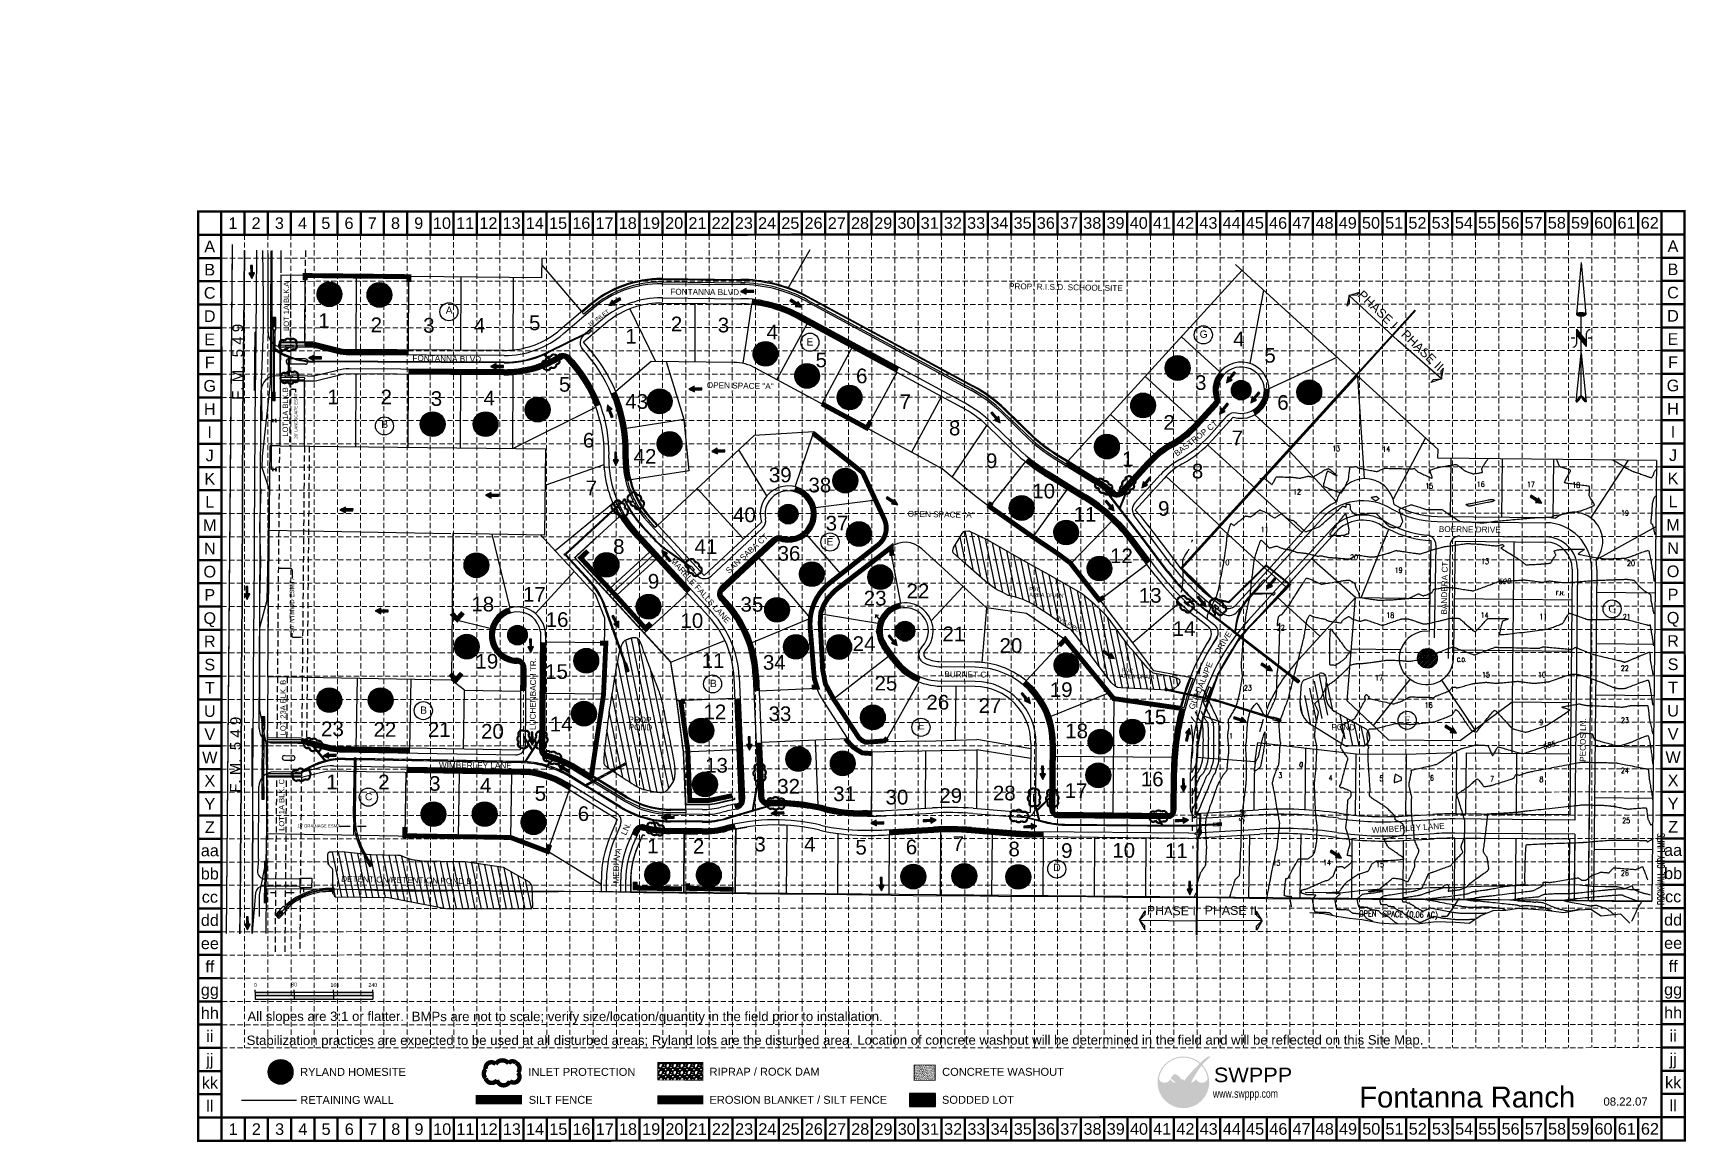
# Model space of a CAD drawing. Extents: x -500 to 2880, y -1767 to 500.
import ezdxf
from ezdxf.enums import TextEntityAlignment as Align

# ---------------------------------------------------------------- set-up
doc = ezdxf.new("R2010")
doc.units = 0
doc.header["$LTSCALE"] = 25
doc.header["$MEASUREMENT"] = 0
for name, pattern in [('ACAD_ISO02W100', [15, 12, -3]), ('CENTER', [2, 1.25, -0.25, 0.25, -0.25]), ('DASHED', [0.75, 0.5, -0.25]), ('HIDDEN', [0.375, 0.25, -0.125]), ('PHANTOM', [2.5, 1.25, -0.25, 0.25, -0.25, 0.25, -0.25])]:
    doc.linetypes.add(name, pattern=pattern)
doc.layers.get('0').update_dxf_attribs({"linetype": 'CONTINUOUS'})
for name, color, linetype in [('41-NWFENCE', 1, 'FENCING'), ('ADJOINPL', 9, 'CONTINUOUS'), ('BASE', 7, 'CONTINUOUS'), ('BLOCKNO', 3, 'CONTINUOUS'), ('BORDER$0$TEXT240', 4, 'CONTINUOUS'), ('BOUNDARY', 4, 'PHANTOM'), ('BRICK', 254, 'CONTINUOUS'), ('CONT-MJR', 11, 'DASHED'), ('CONT-MNR', 9, 'HIDDEN'), ('EROSION BLANKET', 84, 'CONTINUOUS'), ('ESMTS', 2, 'DASHED'), ('GRADES', 3, 'CONTINUOUS'), ('GRID', 254, 'HIDDEN'), ('LEGEND', 7, 'CONTINUOUS'), ('LOGO', 7, 'CONTINUOUS'), ('N-PL', 3, 'CONTINUOUS'), ('NARROW', 7, 'CONTINUOUS'), ('P Text 1', 3, 'CONTINUOUS'), ('P-LOTNOS', 2, 'CONTINUOUS'), ('P-LOTS', 1, 'CONTINUOUS'), ('P-PVMT', 9, 'CONTINUOUS'), ('P-PVMT-WALK', 11, 'CONTINUOUS'), ('P-ROW', 2, 'CONTINUOUS'), ('P-STM-CL', 1, 'CENTER'), ('P-STMTXT', 1, 'CONTINUOUS'), ('P-STORM', 3, 'CONTINUOUS'), ('P-Storm-CL', 11, 'CENTER'), ('P-STORM-INLET', 3, 'CONTINUOUS'), ('PHASE2', 9, 'CONTINUOUS'), ('PHASE2TEXT', 9, 'CONTINUOUS'), ('PHASELINE', 9, 'DASHED'), ('POND', 5, 'CONTINUOUS'), ('PONDTEXT', 3, 'CONTINUOUS'), ('SILT FENCE', 200, 'CONTINUOUS'), ('SRF-FLT', 7, 'CONTINUOUS'), ('STREET', 6, 'CONTINUOUS'), ('TITLE1', 4, 'CONTINUOUS'), ('TXT', 1, 'CONTINUOUS'), ('WALL', 4, 'CONTINUOUS'), ('X-PVMT', 8, 'CONTINUOUS'), ('X-WATER', 5, 'CONTINUOUS')]:
    doc.layers.add(name, color=color, linetype=linetype)
doc.styles.add('BORDER$0$TITLE', font='TIMES.TTF', dxfattribs={"height": 10})
doc.styles.add('L100', font='simplex.shx', dxfattribs={"oblique": 10, "height": 4})
doc.styles.add("L200'", font='ARIAL.TTF', dxfattribs={"height": 0.001969})
doc.styles.add('LOGO1', font='ROCKEB.TTF', dxfattribs={"height": 25})
doc.styles.add('ryland', font='ARIAL.TTF', dxfattribs={"height": 25})
doc.styles.get("Standard").update_dxf_attribs({"font": 'ARIAL.TTF'})
doc.styles.add('TEXT100', font='simplex.shx', dxfattribs={"height": 8.8})
doc.linetypes.add('FENCING', pattern='A,0.125,-0.0625,["X",Standard,S=0.05,R=0,X=-0.02,Y=-0.02],-0.0625', length=0.25)
pattern_1 = [(281.6589, (-630.7327, 1250.781), (0.61210502, 0.12630301), [])]
pattern_2 = [(281.6589, (-630.733, 1250.781), (12.2421, 2.52606), [])]

msp = doc.modelspace()

# ---------------------------------------------------------------- texts
at = {"color": 7, "style": 'TEXT100', "width": 0.7}
msp.add_text('ROCKWALL CITY LIMITS', height=14, rotation=89.9169, dxfattribs=at).set_placement((2836, -1282.7))
msp.add_text('ROCKWALL CITY LIMITS', height=14, rotation=89.9169, dxfattribs=at).set_placement((2836, -1282.7))
at = {"insert": (2432.9, -1654.2), "char_height": 42.75, "width": 557.34, "attachment_point": 2, "rotation": 0.0129}
msp.add_mtext('Fontanna Ranch', dxfattribs=at)
at = {"layer": 'BASE'}
for s, height, p in [('1', 23.8, (-91.3, 111.2)), ('2', 23.8, (-43.8, 111.3)), ('3', 23.8, (3.7, 111.3)), ('4', 23.8, (51.2, 111.3)), ('5', 23.8, (98.7, 111.3)), ('6', 23.8, (146.2, 111.3)), ('7', 23.8, (193.7, 111.3)), ('8', 23.8, (241.2, 111.3)), ('9', 23.8, (288.7, 111.3)), ('10', 23.75, (336.2, 111.3)), ('11', 23.75, (383.7, 111.4)), ('12', 23.75, (431.2, 111.4)), ('13', 23.75, (478.7, 111.4)), ('14', 23.75, (526.2, 111.4)), ('15', 23.75, (573.7, 111.4)), ('16', 23.75, (621.2, 111.4)), ('17', 23.75, (668.7, 111.4)), ('18', 23.75, (716.2, 111.4)), ('19', 23.75, (763.7, 111.4)), ('20', 23.75, (811.2, 111.5)), ('21', 23.75, (858.7, 111.5)), ('22', 23.75, (906.2, 111.5)), ('23', 23.75, (953.7, 111.5)), ('24', 23.75, (1001.2, 111.5)), ('25', 23.75, (1048.7, 111.5)), ('26', 23.75, (1096.2, 111.5)), ('27', 23.75, (1143.7, 111.5)), ('28', 23.75, (1191.2, 111.5)), ('29', 23.75, (1238.7, 111.5)), ('30', 23.75, (1286.2, 111.6)), ('31', 23.75, (1333.7, 111.6)), ('32', 23.75, (1381.2, 111.6)), ('33', 23.75, (1428.7, 111.6)), ('34', 23.75, (1476.2, 111.6)), ('35', 23.75, (1523.7, 111.6)), ('36', 23.75, (1571.2, 111.6)), ('37', 23.75, (1618.7, 111.6)), ('38', 23.75, (1666.2, 111.6)), ('39', 23.75, (1713.7, 111.7)), ('40', 23.75, (1761.2, 111.7)), ('41', 23.75, (1808.7, 111.7)), ('42', 23.75, (1856.2, 111.7)), ('43', 23.75, (1903.7, 111.7)), ('44', 23.75, (1951.2, 111.7)), ('45', 23.75, (1998.7, 111.7)), ('46', 23.75, (2046.2, 111.7)), ('47', 23.75, (2093.7, 111.7)), ('48', 23.75, (2141.2, 111.8)), ('49', 23.75, (2188.7, 111.8)), ('50', 23.75, (2236.2, 111.8)), ('51', 23.75, (2283.7, 111.8)), ('52', 23.75, (2331.2, 111.8)), ('53', 23.75, (2378.7, 111.8)), ('54', 23.75, (2426.2, 111.8)), ('55', 23.75, (2473.7, 111.8)), ('56', 23.75, (2521.2, 111.8)), ('57', 23.75, (2568.7, 111.8)), ('58', 23.75, (2616.2, 111.9)), ('59', 23.75, (2663.7, 111.9)), ('60', 23.75, (2711.2, 111.9)), ('61', 23.75, (2758.7, 111.9)), ('62', 23.75, (2806.2, 111.9)), ('A', 23.8, (-138.7, 63.7)), ('A', 23.8, (2853.8, 64.4)), ('B', 23.8, (-138.7, 16.2)), ('B', 23.8, (2853.8, 16.9)), ('C', 23.8, (-138.7, -31.3)), ('C', 23.8, (2853.8, -30.6)), ('D', 23.8, (-138.7, -78.8)), ('D', 23.8, (2853.8, -78.1)), ('E', 23.8, (-138.7, -126.3)), ('E', 23.8, (2853.8, -125.6)), ('F', 23.8, (-138.7, -173.8)), ('F', 23.8, (2853.8, -173.1)), ('G', 23.8, (-138.7, -221.3)), ('G', 23.8, (2853.8, -220.6)), ('H', 23.8, (-138.7, -268.8)), ('H', 23.8, (2853.8, -268.1)), ('I', 23.8, (2853.8, -315.6)), ('I', 23.8, (-138.7, -316.3)), ('J', 23.8, (-138.7, -363.8)), ('J', 23.8, (2853.8, -363.1)), ('K', 23.8, (-138.6, -411.3)), ('K', 23.8, (2853.9, -410.6)), ('L', 23.8, (-138.6, -458.8)), ('L', 23.8, (2853.9, -458.1)), ('M', 23.8, (-138.6, -506.3)), ('M', 23.8, (2853.9, -505.6)), ('N', 23.8, (-138.6, -553.8)), ('N', 23.8, (2853.9, -553.1)), ('O', 23.8, (-138.6, -601.3)), ('O', 23.8, (2853.9, -600.6)), ('P', 23.8, (-138.6, -648.8)), ('P', 23.8, (2853.9, -648.1)), ('Q', 23.8, (-138.6, -696.3)), ('Q', 23.8, (2853.9, -695.6)), ('R', 23.8, (-138.6, -743.8)), ('R', 23.8, (2853.9, -743.1)), ('S', 23.8, (-138.6, -791.3)), ('S', 23.8, (2853.9, -790.6)), ('T', 23.8, (-138.5, -838.8)), ('T', 23.8, (2854, -838.1)), ('U', 23.8, (-138.5, -886.3)), ('U', 23.8, (2854, -885.6)), ('V', 23.8, (-138.5, -933.8)), ('V', 23.8, (2854, -933.1)), ('W', 23.8, (-138.5, -981.3)), ('W', 23.8, (2854, -980.6)), ('X', 23.8, (-138.5, -1028.8)), ('X', 23.8, (2854, -1028.1)), ('Y', 23.8, (-138.5, -1076.3)), ('Y', 23.8, (2854, -1075.6)), ('Z', 23.8, (-138.5, -1123.8)), ('Z', 23.8, (2854, -1123.1)), ('aa', 23.75, (-138.5, -1171.3)), ('aa', 23.75, (2854, -1170.6)), ('bb', 23.75, (-138.5, -1218.8)), ('bb', 23.75, (2854, -1218.1)), ('cc', 23.75, (-138.4, -1266.3)), ('cc', 23.75, (2854.1, -1265.6)), ('dd', 23.75, (-138.4, -1313.8)), ('dd', 23.75, (2854.1, -1313.1)), ('ee', 23.75, (-138.4, -1361.3)), ('ee', 23.75, (2854.1, -1360.6)), ('ff', 23.75, (-138.4, -1408.8)), ('ff', 23.75, (2854.1, -1408.1)), ('gg', 23.75, (-138.4, -1456.3)), ('gg', 23.75, (2854.1, -1455.6)), ('hh', 23.75, (-138.4, -1503.8)), ('hh', 23.75, (2854.1, -1503.1)), ('ii', 23.75, (-138.4, -1551.3)), ('ii', 23.75, (2854.1, -1550.6)), ('jj', 23.75, (-138.4, -1598.8)), ('jj', 23.75, (2854.1, -1598.1)), ('kk', 23.75, (-138.4, -1646.3)), ('kk', 23.75, (2854.1, -1645.6)), ('ll', 23.75, (-138.4, -1693.8)), ('ll', 23.75, (2854.1, -1693.1)), ('1', 23.8, (-90.8, -1741.3)), ('2', 23.8, (-43.3, -1741.2)), ('3', 23.8, (4.2, -1741.2)), ('4', 23.8, (51.7, -1741.2)), ('5', 23.8, (99.2, -1741.2)), ('6', 23.8, (146.7, -1741.2)), ('7', 23.8, (194.2, -1741.2)), ('8', 23.8, (241.7, -1741.2)), ('9', 23.8, (289.2, -1741.2)), ('10', 23.75, (336.7, -1741.2)), ('11', 23.75, (384.2, -1741.1)), ('12', 23.75, (431.7, -1741.1)), ('13', 23.75, (479.2, -1741.1)), ('14', 23.75, (526.7, -1741.1)), ('15', 23.75, (574.2, -1741.1)), ('16', 23.75, (621.7, -1741.1)), ('17', 23.75, (669.2, -1741.1)), ('18', 23.75, (716.7, -1741.1)), ('19', 23.75, (764.2, -1741.1)), ('20', 23.75, (811.7, -1741)), ('21', 23.75, (859.2, -1741)), ('22', 23.75, (906.7, -1741)), ('23', 23.75, (954.2, -1741)), ('24', 23.75, (1001.7, -1741)), ('25', 23.75, (1049.2, -1741)), ('26', 23.75, (1096.7, -1741)), ('27', 23.75, (1144.2, -1741)), ('28', 23.75, (1191.7, -1741)), ('29', 23.75, (1239.2, -1741)), ('30', 23.75, (1286.7, -1740.9)), ('31', 23.75, (1334.2, -1740.9)), ('32', 23.75, (1381.7, -1740.9)), ('33', 23.75, (1429.2, -1740.9)), ('34', 23.75, (1476.7, -1740.9)), ('35', 23.75, (1524.2, -1740.9)), ('36', 23.75, (1571.7, -1740.9)), ('37', 23.75, (1619.2, -1740.9)), ('38', 23.75, (1666.7, -1740.9)), ('39', 23.75, (1714.2, -1740.8)), ('40', 23.75, (1761.7, -1740.8)), ('41', 23.75, (1809.2, -1740.8)), ('42', 23.75, (1856.7, -1740.8)), ('43', 23.75, (1904.2, -1740.8)), ('44', 23.75, (1951.7, -1740.8)), ('45', 23.75, (1999.2, -1740.8)), ('46', 23.75, (2046.7, -1740.8)), ('47', 23.75, (2094.2, -1740.8)), ('48', 23.75, (2141.7, -1740.7)), ('49', 23.75, (2189.2, -1740.7)), ('50', 23.75, (2236.7, -1740.7)), ('51', 23.75, (2284.2, -1740.7)), ('52', 23.75, (2331.7, -1740.7)), ('53', 23.75, (2379.2, -1740.7)), ('54', 23.75, (2426.7, -1740.7)), ('55', 23.75, (2474.2, -1740.7)), ('56', 23.75, (2521.7, -1740.7)), ('57', 23.75, (2569.2, -1740.7)), ('58', 23.75, (2616.7, -1740.6)), ('59', 23.75, (2664.2, -1740.6)), ('60', 23.75, (2711.7, -1740.6)), ('61', 23.75, (2759.2, -1740.6)), ('62', 23.75, (2806.7, -1740.6))]:
    msp.add_text(s, height=height, rotation=0.0129, dxfattribs=at).set_placement(p, align=Align.MIDDLE_CENTER)
at = {"layer": 'BASE', "color": 5, "style": 'ryland'}
for p in [(106.1, -49.4), (208.4, -50.6), (998, -171.1), (1840.8, -200.1), (1083, -216.2), (781.7, -268.2), (1169.8, -260.4), (2109.9, -249.8), (531.8, -285.1), (1770.1, -276.7), (317.2, -315), (425.3, -315), (801.6, -355.4), (1696.1, -360.8), (1161.1, -430.3), (1521.8, -486.4), (1612.7, -536.6), (1189.1, -539.6), (406.6, -603.5), (672.9, -602.6), (1092.7, -621.7), (1232.6, -628.4), (1680.9, -610.1), (758.6, -688.3), (1021.5, -694.5), (387, -769.9), (1060, -770.4), (1148.7, -770.6), (631.3, -798.7), (1613.3, -807.8), (106, -879.4), (210.8, -879.4), (626.7, -907), (867.2, -941.4), (1217.5, -914.5), (1748.1, -943.6), (1682.9, -964.1), (1065.1, -999.7), (1155.8, -1008.5), (1678.5, -1032.9), (874.2, -1051.7), (318.8, -1112.4), (423.6, -1112.4), (523.5, -1128.9), (776.5, -1235.9), (882.1, -1236.8), (1300.2, -1240.1), (1404.6, -1238.9), (1514.8, -1240.6), (6.3, -1639.5)]:
    msp.add_text('R', height=32, rotation=359.7012, dxfattribs=at).set_placement(p, align=Align.CENTER)
at = {"layer": 'BASE', "color": 7, "style": "L200'"}
for s, height, p in [('All slopes are 3:1 or flatter.', 19.263, (-61.5, -1520.2)), ('BMPs are not to scale; verify size/location/quantity in the field prior to installation.', 19.263, (274.4, -1520.5)), ('Stabilization practices are expected to be used at all disturbed areas; Ryland lots are the disturbed area.', 19.2634, (-63.2, -1569.2)), ('Location of concrete washout will be determined in the field and will be reflected on this Site Map.', 19.263, (1185.7, -1568.6))]:
    msp.add_text(s, height=height, rotation=0.0129, dxfattribs=at).set_placement(p)
at = {"layer": 'BASE'}
msp.add_text('08.22.07', height=16.63, rotation=0.0129, dxfattribs=at).set_placement((2756.8, -1693.1), align=Align.CENTER)
at = {"layer": 'BLOCKNO', "color": 7}
for s, p in [('A', (351, -74)), ('E', (1088.7, -139)), ('G', (1893.9, -123.1)), ('B', (219.2, -307.5)), ('E', (1129.7, -547.6)), ('B', (891.3, -837.3)), ('B', (298.7, -892)), ('E', (1316.5, -923.8)), ('C', (186.3, -1068.9)), ('D', (1594.1, -1213.7))]:
    msp.add_text(s, height=15, dxfattribs=at).set_placement(p, align=Align.CENTER)
at = {"layer": 'BORDER$0$TEXT240', "color": 7}
for p in [(-70.6, -172.4), (-75, -975.7)]:
    msp.add_text('F. M.  5 4 9', height=22, rotation=89.7595, dxfattribs=at).set_placement(p, align=Align.CENTER)
at = {"layer": 'CONT-MJR', "color": 35, "style": 'L100', "oblique": 10}
for s, rotation, p in [('590', 4.0546, (2496.9, -626.8, 590)), ('585', 18.3833, (2589.7, -964.8, 585)), ('590', 82.9149, (1976, -1114.5, 590))]:
    msp.add_text(s, height=10, rotation=rotation, dxfattribs=at).set_placement(p)
at = {"layer": 'LEGEND', "style": "L200'"}
for s, height, p in [('RYLAND HOMESITE', 16.197, (46.2, -1632.3)), ('INLET PROTECTION', 16.197, (513, -1632.3)), ('RIPRAP / ROCK DAM', 16.197, (883.5, -1631.9)), ('CONCRETE WASHOUT', 16.197, (1359.2, -1632.2)), ('RETAINING WALL', 16.197, (46.6, -1689.6)), ('SILT FENCE', 16.2, (513.6, -1689.5)), ('EROSION BLANKET / SILT FENCE', 16.197, (883.4, -1689.4)), ('SODDED LOT', 16.2, (1358.8, -1689.4))]:
    msp.add_text(s, height=height, rotation=0.0129, dxfattribs=at).set_placement(p)
at = {"layer": 'P Text 1', "color": 7}
for s, height, rotation, p in [('PROP. R.I.S.D. SCHOOL SITE', 12, 358.9613, (1495.7, -23.5, 601)), ("20' LANDSCAPE ESMT.", 6.3, 90, (40.7, -329.6)), ('OPEN SPACE "A"', 12, 358.9613, (877.7, -225.7)), ('OPEN SPACE "A"', 12, 358.9613, (1288.6, -488.9)), ("50' NTMWD ESMT.", 9, 90, (34, -725.9))]:
    msp.add_text(s, height=height, rotation=rotation, dxfattribs=at).set_placement(p)
msp.add_text("15' DRAINAGE ESMT.", height=6.3, dxfattribs=at).set_placement((40.7, -1124.4))
at = {"layer": 'P Text 1', "color": 5}
msp.add_text('DETENTION/RETENTION POND B', height=12, rotation=358.9613, dxfattribs=at).set_placement((130, -1235.5))
at = {"layer": 'P-LOTNOS', "color": 7}
for s, p in [('LOT 1A BLK.A', (23.4, -109.1)), ('LOT 1A BLK.B', (21.3, -325.1)), ('LOT 23A BLK. B', (16.8, -936)), ('LOT 1A BLK. C', (13.8, -1131.2))]:
    msp.add_text(s, height=11, rotation=90, dxfattribs=at).set_placement(p)
for s, p in [('1', (83.3, -103)), ('2', (190.4, -111.6)), ('3', (297.8, -112.6)), ('4', (401.4, -112.9)), ('5', (514.3, -107.5)), ('2', (804.3, -109.9)), ('3', (900.2, -112)), ('4', (1000.3, -126.2)), ('1', (711.4, -134.8)), ('4', (1954.3, -140.5)), ('5', (1100.3, -183.4)), ('5', (2018.1, -173.9)), ('6', (1183.1, -216.1)), ('3', (1876.4, -229.6)), ('1', (101.9, -258.9)), ('2', (210.8, -259.2)), ('3', (313.3, -262.3)), ('4', (421.4, -261.3)), ('5', (575.5, -233.3)), ('43', (711.1, -268.3)), ('7', (1272.1, -268.8)), ('6', (2044.5, -270.2)), ('8', (1373.1, -322.6)), ('8', (1373.1, -322.6)), ('2', (1811.6, -311.2)), ('6', (624.5, -347.5)), ('7', (1951.2, -342.7)), ('42', (728.2, -380.6)), ('9', (1448.8, -389.5)), ('9', (1448.8, -389.5)), ('1', (1727.2, -385.6)), ('39', (1004.7, -418.5)), ('8', (1869.9, -410.6)), ('7', (630.3, -445)), ('38', (1085.7, -439.2)), ('10', (1543.5, -451.5)), ('10', (1543.5, -451.5)), ('40', (931.5, -500.1)), ('11', (1627.9, -499.2)), ('11', (1627.9, -499.2)), ('9', (1800.8, -487)), ('37', (1120.8, -517.1)), ('8', (686.2, -565.1)), ('41', (852.7, -565.3)), ('36', (1022.6, -578.9)), ('12', (1702.5, -583.9)), ('12', (1702.5, -583.9)), ('9', (757.2, -636)), ('17', (502, -662.7)), ('23', (1198.8, -670.4)), ('22', (1286.3, -656)), ('13', (1761.3, -664.9)), ('13', (1761.3, -664.9)), ('13', (1761.3, -664.9)), ('13', (1761.3, -664.9)), ('18', (396.4, -682.6)), ('35', (946.8, -683.1)), ('16', (548.3, -714.3)), ('10', (824, -716.4)), ('14', (1830.7, -733)), ('24', (1176.2, -763.5)), ('21', (1359.8, -743.5)), ('20', (1476.5, -767.4)), ('19', (404.7, -799.7)), ('11', (867.3, -798.2)), ('34', (992.6, -801.8)), ('15', (547.2, -820.5)), ('25', (1220.8, -844.3)), ('19', (1579.3, -857.6)), ('12', (871, -903.1)), ('33', (1004.2, -906.9)), ('26', (1327, -883.4)), ('27', (1433.8, -890.1)), ('23', (89, -937.7)), ('22', (196.2, -939)), ('21', (307.3, -939.1)), ('20', (416.2, -942.8)), ('14', (556.7, -928)), ('18', (1610.9, -941.9)), ('15', (1770.9, -913.4)), ('13', (874.4, -1012.3)), ('16', (1765.4, -1040.3)), ('1', (99.6, -1046.2)), ('2', (205.8, -1046.4)), ('3', (310, -1049.4)), ('4', (414, -1052.9)), ('5', (525.9, -1069.8)), ('32', (1021.9, -1055.2)), ('31', (1136.3, -1070.5)), ('30', (1243.4, -1077.3)), ('29', (1353.4, -1074.3)), ('28', (1462.9, -1069)), ('17', (1609.8, -1064)), ('6', (613.9, -1111.1)), ('1', (755.8, -1177.4)), ('2', (849.4, -1178.1)), ('3', (975.1, -1173.4)), ('4', (1077, -1173.9)), ('6', (1284.8, -1179.2)), ('7', (1380.4, -1172.3)), ('5', (1181.7, -1179.8)), ('8', (1494.7, -1183.4)), ('9', (1602.5, -1186.6)), ('10', (1707.1, -1186.2)), ('11', (1814.7, -1187.1))]:
    msp.add_text(s, height=30, dxfattribs=at).set_placement(p)
at = {"layer": 'P-STMTXT', "color": 5}
for s, rotation, p in [("10' INLET", 35.3708, (637.7, -100.9)), ('PVC', 358.3206, (1537, -640.9)), ('AREA DRAIN', 358.3206, (1537, -652.6)), ('PVC PIPE', 329.1989, (1590.8, -697.3)), ('AREA DRAIN', 358.3206, (1722.9, -818.7)), ('PVC', 358.3206, (1726.5, -807.5))]:
    msp.add_text(s, height=8.25, rotation=rotation, dxfattribs=at).set_placement(p)
at = {"layer": 'PHASE2', "color": 5}
msp.add_text('POND', height=12, rotation=358.9613, dxfattribs=at).set_placement((2155.1, -924.8))
at = {"layer": 'PHASE2TEXT', "color": 9, "style": 'TEXT100', "width": 0.7}
for s, p in [('13', (2156.9, -355.2)), ('14', (2259.6, -356.2)), ('12', (2076.9, -443.6)), ('15', (2347.3, -431.5)), ('16', (2452.6, -427.9)), ('17', (2554.9, -428.7)), ('18', (2647.8, -429.6)), ('11', (2010.8, -520.4)), ('20', (2193.5, -577.1)), ('10', (1930.3, -588)), ('19', (2284.8, -603.7)), ('13', (2461.4, -585.7)), ('20', (2759.9, -589.6)), ('18', (2267.5, -696)), ('14', (2460.5, -695.9)), ('11', (2580.3, -698.8)), ('21', (2751.1, -699.1)), ('10', (2577.9, -817.5)), ('22', (2747.2, -804.3)), ('23', (1976.3, -844.4)), ('17', (2244.5, -823.7)), ('16', (2346.1, -879.8)), ('9', (2580.4, -915.1)), ('23', (2747.4, -910.6)), ('1', (1946.1, -942.4)), ('3', (2046.5, -1023.1)), ('24', (2747.4, -1013.5)), ('4', (2149.2, -1028.6)), ('5', (2253.3, -1029.4)), ('6', (2356.8, -1028.6)), ('7', (2480, -1030.2)), ('8', (2580.6, -1031.5)), ('25', (2750, -1115.5)), ('13', (2034.9, -1202.4)), ('14', (2138.1, -1201.7)), ('15', (2246.7, -1205.3)), ('26', (2747.4, -1223.1))]:
    msp.add_text(s, height=11, dxfattribs=at).set_placement(p)
at = {"layer": 'PHASE2TEXT', "style": 'TEXT100', "width": 0.7}
for s, p in [('19', (2747.6, -486.8)), ('22', (2043.7, -721.4)), ('15', (2463.3, -817.5))]:
    msp.add_text(s, height=11, dxfattribs=at).set_placement(p)
at = {"layer": 'PHASE2TEXT', "color": 9, "style": 'TEXT100', "width": 0.7}
for s, height, rotation, p in [('F.H.', 8.25, 358.3206, (2614.1, -649.2)), ('C.O.', 8.25, 358.3206, (2411.9, -785.4)), ('OPEN  SPACE (0.06 AC)', 12, 358.8559, (2211.7, -1306))]:
    msp.add_text(s, height=height, rotation=rotation, dxfattribs=at).set_placement(p)
at = {"layer": 'PHASE2TEXT', "color": 9, "style": 'BORDER$0$TITLE'}
for s, p in [('G', (2729.8, -684.4)), ('F', (2310.1, -911.8))]:
    msp.add_text(s, height=15, dxfattribs=at).set_placement(p, align=Align.CENTER)
at = {"layer": 'PHASELINE', "color": 7, "linetype": 'Continuous'}
for s, rotation, p in [('PHASE I', 316.2638, (2207.7, -37.2)), ('PHASE II', 316.2638, (2296.4, -118.2)), ('PHASE I', 359.1818, (1777.7, -1302.9)), ('PHASE II', 359.4627, (1895.8, -1302.7))]:
    msp.add_text(s, height=18.2, rotation=rotation, dxfattribs=at).set_placement(p)
at = {"layer": 'PONDTEXT', "color": 5}
for s, p in [('PROP.', (717.2, -909.5)), ('POND', (717.8, -925))]:
    msp.add_text(s, height=12, rotation=358.9613, dxfattribs=at).set_placement(p)
at = {"layer": 'STREET', "color": 7}
for s, rotation, p in [('FONTANNA BLVD.', 359.5081, (875.9, -35.4)), ('FONTANNA BLVD.', 359.037, (348.4, -171.7)), ('BASTROP CT.', 37.7204, (1883.7, -332)), ('SAN SABA CT.', 42.5311, (965.7, -567.1)), ('MARBLE FALLS LANE', 312.0157, (860.4, -643.9)), ('DRIVE', 58.3395, (1938.8, -749.7)), ('LUCHENBACH TR.', 89.6138, (528.3, -851.5)), ('BURNET CI.', 359.5081, (1411.2, -817.4)), ('GUADALUPE', 67.7436, (1893.4, -836.5)), ('WIMBERLEY LANE', 359.5081, (404.5, -1003.2)), ('LN.', 65.9435, (717.9, -1129.5)), ('N', 78.9932, (699.4, -1187.5)), ('A', 72.0582, (702.3, -1174.1)), ('MEDI', 88.7437, (698.2, -1218.2))]:
    msp.add_text(s, height=12, rotation=rotation, dxfattribs=at).set_placement(p, align=Align.CENTER)
at = {"layer": 'STREET', "color": 9}
for s, rotation, p in [('BOERNE DRIVE', 359.2449, (2438.2, -520.8)), ('BANDERA CT.', 88.9094, (2392.3, -632.7)), ('PECOS LN.', 89.5776, (2675.5, -945.5)), ('WIMBERLEY LANE', 3.5202, (2312.7, -1131.4))]:
    msp.add_text(s, height=12, rotation=rotation, dxfattribs=at).set_placement(p, align=Align.CENTER)

# ---------------------------------------------------------------- blocks, each defined once
blk = doc.blocks.new('ARROW')
blk.add_lwpolyline([(-67, -25.4), (-59.3, -25.4), (-59.6, -56.1), (-51.9, -56.2), (-51.6, -25.5), (-44, -25.5), (-55.3, -2.4), (-67, -25.4)], close=True)
at = {"color": 254}
for points in [[(-44, -25.5), (-67, -25.4), (-55.3, -2.4), (-67, -25.4)], [(-59.6, -56.1), (-51.9, -56.2), (-59.3, -25.4), (-51.6, -25.5)]]:
    blk.add_solid(points, dxfattribs=at)
blk = doc.blocks.new('North Arrow')
at = {"layer": 'NARROW'}
for p, q in [((0, 0), (22.36, 2)), ((0, 0), (22.33, -2.02)), ((28.77, -2.09), (34.02, 2.32)), ((36.18, 2.33), (30.46, 2.33)), ((36.16, 2.32), (31.04, -2.09)), ((32.43, 3.06), (32.43, 4.63)), ((39.1, 0.01), (59.96, 2.11)), ((31.2, -0.05), (21.66, -0.05)), ((21.66, -0.05), (21.66, -0.05)), ((28.77, -2.09), (34.95, -2.09)), ((32.43, -4.26), (32.43, -2.8)), ((57.45, -0.05), (33.41, -0.05)), ((59.83, -2.14), (39.04, -0.01)), ((57.69, -0.03), (57.77, -0.01)), ((57.77, -0.05), (57.69, -0.03))]:
    blk.add_line(p, q, dxfattribs=at)
blk.add_lwpolyline([(22.36, -2.03), (22.59, -1.93, 0.091577), (22.87, -1.44, 0.048306), (23.03, -0.75), (23.07, -0.01), (23.01, 0.82, 0.048306), (22.87, 1.42, 0.091577), (22.59, 1.91), (22.36, 2.01), (22.14, 1.91, 0.091577), (21.86, 1.42, 0.048306), (21.72, 0.82), (21.66, -0.01), (21.72, -0.83, 0.048306), (21.86, -1.44, 0.091577), (22.14, -1.93)], format="xyb", close=True, dxfattribs=at)
for points in [[(57.46, -0.03), (57.44, 0.08, -0.066818), (57.67, 0.47, -0.03073), (58.01, 0.84), (58.52, 1.29), (59.07, 1.7, -0.03073), (59.5, 1.95, -0.066818), (59.93, 2.1), (60.04, 2.06)], [(60.04, 2.06), (60.05, 1.95, -0.066818), (59.82, 1.56, -0.03073), (59.43, 1.14), (58.97, 0.74), (58.42, 0.33, -0.03073), (57.99, 0.08, -0.036692), (57.76, -0.02)], [(57.46, -0.04), (57.44, -0.15, 0.066818), (57.67, -0.54, 0.03073), (58.01, -0.9), (58.52, -1.36), (59.07, -1.77, 0.03073), (59.5, -2.02, 0.066818), (59.93, -2.17), (60.04, -2.13)], [(60.04, -2.13), (60.05, -2.01, 0.066818), (59.82, -1.63, 0.03073), (59.43, -1.2), (58.97, -0.8), (58.42, -0.4, 0.03073), (57.99, -0.15, 0.036692), (57.76, -0.05)]]:
    blk.add_lwpolyline(points, format="xyb", dxfattribs=at)
for centre, start, end in [((30.46, 3.86), 178.8769, 270), ((34.95, -3.62), 358.8769, 90)]:
    blk.add_arc(centre, 1.53, start, end, dxfattribs=at)
for points in [[(23.03, -0.76), (21.67, -0.05), (23.07, -0.05), (21.72, 0.82)], [(23.07, -0.05), (21.72, 0.82), (23.02, 0.75), (21.85, 1.42)], [(23.02, 0.75), (21.85, 1.42), (22.87, 1.44), (22.14, 1.91)], [(22.87, 1.44), (22.14, 1.91), (22.59, 1.91), (22.36, 2)], [(31.05, -2.09), (36.15, 2.36), (28.75, -2.06), (34.01, 2.36)], [(57.44, 0.08), (57.7, -0.01), (57.5, 0.21), (57.77, -0.01)], [(57.45, -0.04), (57.69, -0.02), (57.44, 0.08), (57.7, -0.01)], [(57.5, 0.21), (57.77, -0.01), (57.6, 0.39), (57.94, 0.06)], [(57.6, 0.39), (57.94, 0.06), (57.68, 0.5), (58.07, 0.13)], [(57.68, 0.5), (58.07, 0.13), (57.84, 0.66), (58.29, 0.26)], [(57.84, 0.66), (58.29, 0.26), (58.03, 0.86), (58.52, 0.41)], [(58.03, 0.86), (58.52, 0.41), (58.26, 1.07), (58.73, 0.57)], [(58.26, 1.07), (58.73, 0.57), (58.52, 1.3), (59.05, 0.81)], [(58.52, 1.3), (59.05, 0.81), (58.7, 1.42), (59.26, 0.99)], [(59.26, 1), (58.69, 1.42), (59.45, 1.15), (59, 1.65)], [(59.45, 1.15), (59, 1.65), (59.62, 1.34), (59.28, 1.82)], [(59.62, 1.34), (59.28, 1.82), (59.81, 1.55), (59.49, 1.95)], [(59.81, 1.55), (59.49, 1.95), (59.93, 1.73), (59.69, 2.04)], [(59.93, 1.73), (59.69, 2.04), (60.05, 1.94), (59.93, 2.1)], [(60.05, 1.94), (59.93, 2.1), (60.04, 2.06)], [(22.87, -1.44), (21.72, -0.87), (23.03, -0.76), (21.67, -0.05)], [(22.58, -1.93), (21.86, -1.45), (22.87, -1.44), (21.72, -0.87)], [(22.36, -2.01), (22.14, -1.93), (22.58, -1.93), (21.86, -1.45)], [(57.44, -0.14), (57.69, -0.02), (57.45, -0.04), (57.69, -0.02)], [(57.46, -0.19), (57.7, -0.03), (57.44, -0.14), (57.69, -0.02)], [(57.53, -0.33), (57.76, -0.05), (57.46, -0.19), (57.7, -0.03)], [(57.63, -0.48), (57.9, -0.1), (57.53, -0.33), (57.76, -0.05)], [(57.78, -0.66), (58.09, -0.2), (57.63, -0.48), (57.9, -0.1)], [(57.97, -0.87), (58.34, -0.35), (57.78, -0.66), (58.09, -0.2)], [(58.24, -1.11), (58.61, -0.54), (57.97, -0.87), (58.34, -0.35)], [(58.61, -1.43), (58.93, -0.77), (58.24, -1.11), (58.61, -0.54)], [(58.91, -1.64), (59.2, -1), (58.61, -1.43), (58.93, -0.77)], [(59.12, -1.79), (59.57, -1.36), (58.92, -1.65), (59.2, -1.01)], [(59.35, -1.93), (59.81, -1.62), (59.12, -1.79), (59.57, -1.36)], [(59.54, -1.32), (59.41, -1.18), (59.21, -1.01)], [(59.58, -2.05), (59.93, -1.79), (59.35, -1.93), (59.81, -1.62)], [(59.78, -2.13), (60.05, -2.01), (59.58, -2.05), (59.93, -1.79)], [(59.92, -2.17), (60.04, -2.13), (59.78, -2.13), (60.05, -2.01)]]:
    blk.add_solid(points, dxfattribs=at)
blk = doc.blocks.new('new logo')
at = {"layer": 'LOGO'}
h = blk.add_hatch(color=170, dxfattribs=at)
h.paths.add_polyline_path([(67.4, 44.1), (66.8, 44.7), (66.3, 45.2), (66, 45.8), (65.5, 46.4), (65.1, 47.2), (64.7, 47.9), (64.4, 48.5), (64.2, 49), (63.9, 49.6), (63.7, 50.1), (63.3, 51), (62.9, 52), (62.6, 52.8), (62.4, 53.3), (62.2, 53.7), (62.1, 54.2), (61.9, 54.7), (61.7, 55.2), (61.5, 55.7), (61.3, 56.3), (61, 56.8), (60.8, 57.4), (60.5, 57.9), (60.2, 58.5), (60, 59.1), (59.7, 59.6), (59.3, 60.2), (59, 60.8), (58.7, 61.3), (58.3, 61.9), (58, 62.4), (57.6, 62.9), (57.3, 63.4), (56.9, 63.9), (56.6, 64.3), (56.3, 64.7), (55.9, 65.1), (55.6, 65.5), (55.2, 65.9), (54.9, 66.2), (54, 66.2), (52.9, 66.3), (52, 66.5), (51.5, 66.6), (50.9, 66.8), (50.3, 67), (49.4, 67.4), (48.3, 67.9), (47.3, 68.6), (46.5, 69.3), (45.7, 70), (45, 70.8), (44.4, 71.5), (44, 72.2), (43.6, 72.7), (43.4, 72.9), (43.2, 73.2), (43.1, 73.4), (43, 73.5), (42.8, 73.7), (42.7, 73.7), (42.7, 73.8), (42.6, 73.8), (42.5, 73.7), (42.5, 73.6), (42.4, 73.5), (42.4, 73.4), (42.3, 73.2), (42.2, 72.8), (42, 72.1), (41.7, 71.5), (41.4, 70.9), (41, 70.3), (40.5, 69.8), (40, 69.2), (39.4, 68.7), (38.8, 68.2), (38.1, 67.7), (37.3, 67.3), (36.5, 66.9), (35.7, 66.6), (34.9, 66.3), (34, 66.1), (33, 66), (31.9, 65.9), (30.8, 65.9), (29.6, 65.9), (28.6, 66), (27.6, 66.1), (26.7, 66.4), (25.8, 66.7), (25, 67.1), (24.1, 67.6), (23.2, 68.2), (22.4, 68.9), (21.8, 69.5), (21.4, 69.9), (21, 70.4), (20.6, 70.9), (20.2, 71.5), (19.9, 72.1), (19.5, 72.9), (19.2, 73.8), (18.9, 74.8, -0.595729), (106.3, 106.8), (107, 107.5), (107.5, 108), (108.1, 108.6, 37.93689), (112.3, 104.5), (112.1, 104.2), (111.6, 103.7), (111.1, 103.1), (110.6, 102.5, -0.146449), (123.6, 75), (123.3, 74.5), (123.1, 74), (122.9, 73.5), (122.8, 73.1), (122.5, 72.4), (122.2, 71.7), (121.9, 71.1), (121.5, 70.5), (121.1, 70), (120.7, 69.5), (120.2, 69), (119.6, 68.6), (119, 68.1), (118.4, 67.7), (117.8, 67.4), (117.1, 67), (116.5, 66.7), (115.8, 66.5), (115, 66.3), (114.3, 66.1), (113.5, 66), (112.7, 65.9), (111.9, 65.8), (111.1, 65.8), (110.3, 65.8), (109.4, 65.9), (108.6, 66), (107.7, 66.2), (106.8, 66.4), (105.9, 66.7), (105.1, 67.1), (104.3, 67.5), (103.5, 68), (102.8, 68.6), (102.1, 69.3), (101.4, 70), (100.8, 70.7), (100.2, 71.4), (99.8, 72), (99.5, 72.5), (99.4, 72.8), (99.3, 73), (99.1, 73.2), (99, 73.4), (98.9, 73.5), (98.8, 73.6), (98.7, 73.6), (98.6, 73.6), (98.5, 73.5), (98.4, 73.4), (98.4, 73.3), (98.3, 73.2), (98.2, 73), (98.1, 72.8), (97.8, 72.4), (97.4, 71.8), (96.9, 71.1), (96.4, 70.5), (95.9, 70.1), (95.4, 69.6), (94.8, 69.1), (94.2, 68.6), (93.5, 68.2), (92.8, 67.7), (91.9, 67.3), (91, 66.9), (90.1, 66.6), (89.4, 66.4), (88.6, 66.2), (87.8, 66.1), (87.6, 65.6), (87.4, 65.1), (87.1, 64.4), (86.9, 63.8), (86.6, 63), (86.3, 62.2), (85.9, 61.3), (85.6, 60.4), (85.3, 59.5), (84.9, 58.6), (84.6, 57.7), (84.2, 56.7), (83.9, 55.8), (83.5, 54.9), (83.2, 54), (82.9, 53.2), (82.6, 52.4), (82.3, 51.6), (82.1, 51), (81.9, 50.3), (81.6, 49.8), (81.3, 48.9), (80.9, 48.1), (80.5, 47.3), (80.1, 46.6), (79.6, 45.9), (79.1, 45.4), (78.6, 44.8), (78.1, 44.3), (77.6, 43.9), (77, 43.5), (76.5, 43.1), (75.9, 42.8), (75.3, 42.6), (74.6, 42.3), (73.7, 42.1), (73, 41.9), (72.2, 41.9), (71.6, 42), (70.9, 42.2), (70.1, 42.5), (69.4, 42.8), (68.7, 43.1), (68, 43.5)])
h.paths.add_polyline_path([(71.8, 72), (70.7, 73.9), (70.1, 75.2), (69.7, 74.3), (68.7, 72.6), (67.9, 71.7), (67.9, 71.5), (68.1, 71.2), (68.3, 71), (68.4, 70.8), (68.5, 70.6), (68.7, 70.4), (68.8, 70.2), (68.9, 70.1), (69, 70), (69.1, 69.8), (69.3, 69.7), (69.4, 69.7), (69.5, 69.6), (69.6, 69.5), (69.7, 69.5), (69.8, 69.4), (69.9, 69.4), (70.1, 69.3), (70.2, 69.3), (70.3, 69.2), (70.4, 69.2), (70.5, 69.2), (70.6, 69.2), (70.8, 69.2), (70.9, 69.2), (71, 69.2), (71.1, 69.2), (71.2, 69.2), (71.3, 69.2), (71.4, 69.2), (71.5, 69.2), (71.6, 69.2), (71.7, 69.3), (71.8, 69.3), (71.9, 69.3), (72, 69.4), (72.1, 69.5), (72.2, 69.5), (72.3, 69.6), (72.5, 69.6), (72.6, 69.7), (72.7, 69.8), (72.8, 69.9), (72.9, 70), (73, 70.1), (73.1, 70.2), (73.2, 70.3), (73.3, 70.4), (72.5, 71.1)], flags=17)
blk.add_hatch(color=240, dxfattribs=at).paths.add_polyline_path([(117.7, 117.3), (118.9, 118.2), (119.8, 118.9), (120.6, 119.5), (121.3, 119.9), (121.9, 120.3), (122.4, 120.6), (122.8, 120.9), (123.1, 121.1), (123.4, 121.3), (123.7, 121.4), (124, 121.6), (124.2, 121.7), (124.4, 121.8), (124.6, 121.9), (124.8, 121.9), (125, 122), (125.2, 122.1), (125.4, 122.2), (125.6, 122.2), (125.8, 122.3), (125.9, 122.4), (126.1, 122.4), (126.3, 122.5), (126.4, 122.5), (126.6, 122.6), (126.7, 122.6), (126.8, 122.7), (126.9, 122.7), (127.1, 122.7), (127.2, 122.8), (127.3, 122.8), (127.4, 122.8), (127.5, 122.8), (127.6, 122.8), (127.7, 122.8), (127.8, 122.8), (127.9, 122.8), (128, 122.8), (128.1, 122.8), (128.1, 122.8), (128.2, 122.8), (128.3, 122.8), (128.4, 122.8), (128.4, 122.7), (128.5, 122.7), (128.5, 122.7), (128.6, 122.7), (128.6, 122.6), (128.7, 122.6), (128.7, 122.6), (128.7, 122.5), (128.7, 122.5), (128.8, 122.4), (128.8, 122.4), (128.8, 122.3), (128.8, 122.3), (128.8, 122.2), (128.8, 122.1), (128.8, 122.1), (128.8, 122), (128.8, 121.9), (128.8, 121.8), (128.8, 121.8), (128.8, 121.7), (128.8, 121.6), (128.7, 121.5), (128.7, 121.4), (128.7, 121.3), (128.6, 121.3), (128.6, 121.2), (128.5, 121.1), (128.4, 121), (128.4, 120.8), (128.3, 120.7), (128.2, 120.6), (128.1, 120.4), (128, 120.3), (127.8, 120.1), (127.7, 120), (127.6, 119.8), (127.4, 119.6), (127.3, 119.4), (127.1, 119.2), (126.8, 119), (126.6, 118.8), (126.3, 118.5), (125.9, 118.2), (125.5, 117.9), (125.1, 117.5), (124.6, 117), (124, 116.6), (123.5, 116.1), (122.9, 115.6), (122.3, 115.1), (121.7, 114.5), (121.1, 114), (120.6, 113.5), (120, 113), (119.5, 112.5), (119, 112), (118.5, 111.5), (118, 111), (117.5, 110.5), (117, 109.9), (116.5, 109.4), (116, 108.8), (115.5, 108.3), (115, 107.7), (114.5, 107.1), (114, 106.6), (113.5, 106), (113, 105.4), (112.5, 104.8), (112.1, 104.2), (111.6, 103.7), (111.1, 103.1), (110.6, 102.4), (110.1, 101.8), (109.6, 101.1), (109, 100.4), (108.5, 99.7), (107.9, 98.9), (107.3, 98.1), (106.7, 97.3), (106, 96.4), (105.4, 95.6), (104.8, 94.7), (104.2, 93.9), (103.6, 93.1), (103.1, 92.3), (102.5, 91.5), (102, 90.6), (101.4, 89.8), (100.9, 89), (100.3, 88.2), (99.8, 87.3), (99.2, 86.5), (98.6, 85.6), (98.1, 84.7), (97.5, 83.8), (96.9, 82.9), (96.4, 82), (95.9, 81.1), (95.4, 80.3), (94.9, 79.5), (94.5, 78.7), (94, 78), (93.6, 77.2), (93.2, 76.5), (92.8, 75.8), (92.4, 75), (92, 74.3), (91.6, 73.5), (91.2, 72.8), (90.8, 72), (90.4, 71.3), (90, 70.6), (89.6, 69.9), (89.3, 69.3), (89, 68.7), (88.8, 68.2), (88.5, 67.7), (88.3, 67.3), (88.1, 66.9), (88, 66.5), (87.8, 66.1), (87.6, 65.6), (87.4, 65.1), (87.1, 64.4), (86.9, 63.8), (86.6, 63), (86.3, 62.2), (85.9, 61.3), (85.6, 60.4), (85.3, 59.5), (84.9, 58.6), (84.6, 57.7), (84.2, 56.7), (83.9, 55.8), (83.5, 54.9), (83.2, 54), (82.9, 53.2), (82.6, 52.4), (82.3, 51.6), (82.1, 51), (81.9, 50.3), (81.6, 49.8), (81.4, 49.2), (81.2, 48.7), (81, 48.3), (80.8, 47.9), (80.6, 47.5), (80.4, 47.1), (80.2, 46.7), (80, 46.4), (79.7, 46.1), (79.5, 45.8), (79.2, 45.5), (79, 45.2), (78.7, 44.9), (78.5, 44.7), (78.2, 44.4), (78, 44.2), (77.7, 44), (77.4, 43.8), (77.2, 43.6), (76.9, 43.4), (76.6, 43.2), (76.3, 43), (76, 42.9), (75.7, 42.7), (75.5, 42.6), (75.2, 42.5), (74.9, 42.4), (74.6, 42.3), (74.3, 42.2), (74, 42.1), (73.8, 42.1), (73.5, 42), (73.2, 42), (73, 41.9), (72.7, 41.9), (72.5, 41.9), (72.2, 41.9), (72, 42), (71.8, 42), (71.5, 42.1), (71.3, 42.1), (71.1, 42.2), (70.8, 42.2), (70.6, 42.3), (70.4, 42.4), (70.1, 42.5), (69.9, 42.6), (69.6, 42.7), (69.4, 42.8), (69.2, 42.9), (68.9, 43), (68.7, 43.1), (68.5, 43.2), (68.2, 43.4), (68, 43.6), (67.8, 43.7), (67.6, 43.9), (67.4, 44.1), (67.2, 44.3), (67, 44.5), (66.8, 44.7), (66.6, 44.9), (66.5, 45.1), (66.3, 45.4), (66.1, 45.6), (65.9, 45.9), (65.7, 46.2), (65.4, 46.6), (65.2, 47), (65, 47.4), (64.7, 47.9), (64.4, 48.5), (64.2, 49), (63.9, 49.6), (63.7, 50.1), (63.4, 50.7), (63.2, 51.3), (63, 51.8), (62.8, 52.3), (62.6, 52.8), (62.4, 53.3), (62.2, 53.7), (62.1, 54.2), (61.9, 54.7), (61.7, 55.2), (61.5, 55.7), (61.3, 56.3), (61, 56.8), (60.8, 57.4), (60.5, 57.9), (60.2, 58.5), (60, 59.1), (59.7, 59.6), (59.3, 60.2), (59, 60.8), (58.7, 61.3), (58.3, 61.9), (58, 62.4), (57.6, 62.9), (57.3, 63.4), (56.9, 63.9), (56.6, 64.3), (56.3, 64.7), (55.9, 65.1), (55.6, 65.5), (55.2, 65.9), (54.9, 66.3), (54.5, 66.6), (54.1, 67), (53.7, 67.4), (53.3, 67.8), (52.8, 68.1), (52.4, 68.5), (51.9, 68.9), (51.4, 69.3), (50.9, 69.7), (50.5, 70), (50, 70.4), (49.5, 70.8), (49.1, 71.1), (48.7, 71.5), (48.2, 71.8), (47.8, 72.1), (47.5, 72.4), (47.1, 72.7), (46.8, 72.9), (46.6, 73.1), (46.3, 73.3), (46.1, 73.5), (45.9, 73.6), (45.7, 73.8), (45.6, 73.9), (45.5, 74), (45.3, 74.2), (45.2, 74.3), (45.1, 74.4), (45, 74.6), (45, 74.7), (44.9, 74.8), (44.8, 75), (44.8, 75.1), (44.8, 75.2), (44.7, 75.4), (44.7, 75.5), (44.7, 75.7), (44.7, 75.8), (44.7, 76), (44.7, 76.1), (44.7, 76.3), (44.8, 76.4), (44.8, 76.6), (44.9, 76.7), (44.9, 76.9), (45, 77.1), (45.1, 77.2), (45.2, 77.4), (45.3, 77.6), (45.4, 77.8), (45.6, 78), (45.7, 78.2), (45.9, 78.5), (46.1, 78.7), (46.3, 79), (46.6, 79.3), (46.8, 79.5), (47.1, 79.8), (47.3, 80.1), (47.6, 80.4), (47.9, 80.7), (48.2, 81), (48.5, 81.3), (48.8, 81.6), (49.2, 81.9), (49.5, 82.2), (49.8, 82.5), (50.1, 82.7), (50.4, 83), (50.7, 83.2), (51, 83.4), (51.2, 83.6), (51.5, 83.8), (51.7, 83.9), (51.9, 84.1), (52.1, 84.2), (52.2, 84.3), (52.4, 84.4), (52.5, 84.5), (52.7, 84.5), (52.8, 84.6), (53, 84.6), (53.1, 84.6), (53.2, 84.7), (53.3, 84.7), (53.5, 84.7), (53.6, 84.7), (53.7, 84.7), (53.8, 84.7), (54, 84.7), (54.1, 84.6), (54.2, 84.6), (54.3, 84.5), (54.5, 84.5), (54.6, 84.4), (54.7, 84.4), (54.9, 84.3), (55, 84.2), (55.2, 84.1), (55.3, 84.1), (55.5, 84), (55.7, 83.9), (55.9, 83.7), (56.1, 83.6), (56.4, 83.4), (56.7, 83.2), (57, 83), (57.3, 82.8), (57.7, 82.5), (58, 82.3), (58.4, 82), (58.8, 81.7), (59.2, 81.4), (59.6, 81.1), (60, 80.8), (60.4, 80.5), (60.8, 80.2), (61.2, 79.9), (61.5, 79.6), (61.9, 79.3), (62.3, 78.9), (62.6, 78.6), (63, 78.3), (63.3, 77.9), (63.7, 77.5), (64, 77.2), (64.3, 76.8), (64.6, 76.4), (64.9, 76), (65.2, 75.6), (65.5, 75.2), (65.8, 74.8), (66.1, 74.4), (66.4, 74), (66.7, 73.6), (66.9, 73.2), (67.2, 72.8), (67.4, 72.5), (67.6, 72.1), (67.8, 71.8), (67.9, 71.5), (68.1, 71.2), (68.3, 71), (68.4, 70.8), (68.5, 70.6), (68.7, 70.4), (68.8, 70.2), (68.9, 70.1), (69, 70), (69.1, 69.8), (69.3, 69.7), (69.4, 69.7), (69.5, 69.6), (69.6, 69.5), (69.7, 69.5), (69.8, 69.4), (69.9, 69.4), (70.1, 69.3), (70.2, 69.3), (70.3, 69.2), (70.4, 69.2), (70.5, 69.2), (70.6, 69.2), (70.8, 69.2), (70.9, 69.2), (71, 69.2), (71.1, 69.2), (71.2, 69.2), (71.3, 69.2), (71.4, 69.2), (71.5, 69.2), (71.6, 69.2), (71.7, 69.3), (71.8, 69.3), (71.9, 69.3), (72, 69.4), (72.1, 69.5), (72.2, 69.5), (72.3, 69.6), (72.5, 69.6), (72.6, 69.7), (72.7, 69.8), (72.8, 69.9), (72.9, 70), (73, 70.1), (73.1, 70.2), (73.2, 70.3), (73.3, 70.5), (73.5, 70.6), (73.6, 70.8), (73.7, 70.9), (73.9, 71.1), (74, 71.3), (74.2, 71.5), (74.3, 71.8), (74.5, 72), (74.7, 72.3), (74.9, 72.6), (75.1, 72.8), (75.3, 73.1), (75.6, 73.5), (75.8, 73.8), (76.1, 74.1), (76.4, 74.5), (76.7, 74.9), (77, 75.3), (77.3, 75.7), (77.7, 76.1), (78, 76.5), (78.4, 77), (78.8, 77.4), (79.2, 77.9), (79.6, 78.4), (80, 78.9), (80.5, 79.5), (81, 80), (81.5, 80.6), (82, 81.1), (82.5, 81.7), (83, 82.3), (83.6, 82.9), (84.1, 83.5), (84.7, 84.1), (85.2, 84.7), (85.7, 85.3), (86.2, 85.8), (86.7, 86.4), (87.2, 86.9), (87.7, 87.4), (88.1, 87.9), (88.6, 88.5), (89.1, 89), (89.5, 89.5), (90, 90.1), (90.5, 90.6), (91, 91.2), (91.5, 91.7), (92.1, 92.3), (92.6, 92.9), (93.2, 93.5), (93.8, 94.1), (94.4, 94.8), (95, 95.4), (95.6, 96), (96.3, 96.7), (96.9, 97.3), (97.6, 98), (98.2, 98.6), (98.8, 99.2), (99.4, 99.8), (100, 100.3), (100.5, 100.9), (101.1, 101.4), (101.6, 102), (102.1, 102.5), (102.7, 103.1), (103.2, 103.6), (103.7, 104.1), (104.2, 104.7), (104.8, 105.2), (105.3, 105.8), (105.9, 106.3), (106.4, 106.9), (107, 107.5), (107.5, 108), (108.1, 108.6), (108.7, 109.2), (109.3, 109.8), (109.9, 110.3), (110.4, 110.9), (111, 111.5), (111.6, 112), (112.2, 112.6), (112.8, 113.1), (113.4, 113.6), (114, 114.2), (114.6, 114.7), (115.3, 115.3), (116, 115.9), (116.8, 116.6)])
at = {"layer": 'LOGO', "style": 'LOGO1'}
for s, height, width, p in [('SWPPP', 31.32, 1.115, (137, 67)), ('www.swppp.com', 18.112, 0.77, (135, 33.4))]:
    blk.add_text(s, height=height, dxfattribs=dict(at, width=width)).set_placement(p)
blk = doc.blocks.new('A$C0CA6349E')
h = blk.add_hatch(color=7)
h.paths.add_polyline_path([(82.2, 7.2), (82.2, 14.4), (2.2, 14.4), (2.2, 7.2)])
h.paths.add_polyline_path([(82.2, 7.2), (82.2, 0), (162.2, 0), (162.2, 7.2)])
h.paths.add_polyline_path([(162.2, 14.4), (162.2, 7.2), (242.2, 7.2), (242.2, 14.4)])
at = {"color": 7}
for p, q in [((2.2, 14.4), (2.2, 19.2)), ((2.2, 14.4), (82.2, 14.4)), ((2.2, 14.4), (2.2, 0)), ((2.2, 7.2), (242.2, 7.2)), ((82.2, 14.4), (82.2, 19.2)), ((82.2, 14.4), (242.2, 14.4)), ((82.2, 14.4), (82.2, 0)), ((162.2, 14.4), (162.2, 19.2)), ((162.2, 14.4), (162.2, 0)), ((242.2, 14.4), (242.2, 19.2)), ((242.2, 14.4), (242.2, 0)), ((2.2, 0), (82.2, 0)), ((82.2, 0), (242.2, 0))]:
    blk.add_line(p, q, dxfattribs=at)
for s, p in [('80', (75.9, 26.1)), ('0', (0.1, 24.9)), ('160', (156, 24.9)), ('240', (233.4, 24.9))]:
    blk.add_text(s, height=7.68, dxfattribs=at).set_placement(p)
blk = doc.blocks.new('A$C13C96AAC')
at = {"layer": 'NARROW', "ltscale": 500}
blk.add_blockref('A$C0CA6349E', (0, 0), dxfattribs=at)

# ---------------------------------------------------------------- hatches: boundary and pattern name
at = {"layer": 'BASE'}
h = msp.add_hatch(dxfattribs=at)
h.set_pattern_fill('AR-SAND', color=30, scale=1.252784, angle=0.0129, style=0)
h.set_pattern_definition([(37.51294, (2362.0121, -1735.2133), (-0.0794623, 2.4138758), [0, -1.9042315, 0, -2.1297325, 0, -2.0357738]), (7.51294, (2362.012, -1735.2133), (2.216349, 3.53604), [0, -1.0272828, 0, -1.716314, 0, -0.6577115]), (327.51294, (2360.4712, -1735.2136), (3.901345, 0.0079708), [0, -0.626392, 0, -2.255011, 0, -2.944042]), (317.51294, (2360.4712, -1735.2136), (3.765778, 1.100388), [0, -0.313196, 0, -1.478285, 0, -1.6912582])])
h.paths.add_polyline_path([(1344.8, -1641.5), (1344.8, -1610.2), (1301.9, -1610.2), (1301.9, -1641.5)])
at = {"layer": 'BRICK'}
h = msp.add_hatch(dxfattribs=at)
h.set_pattern_fill('BRICK', color=256, scale=10, style=0)
h.set_pattern_definition([(0, (13.8909, 30.615), (0, 2.5), []), (90, (13.891, 30.615), (-5, 3e-16), [2.5, -2.5]), (90, (16.391, 30.615), (-5, 3e-16), [-2.5, 2.5])])
edge = h.paths.add_edge_path()
edge.add_arc((1970.7, -230.3), 20, 0, 360)
h = msp.add_hatch(dxfattribs=at)
h.set_pattern_fill('BRICK', color=256, scale=10, style=0)
edge = h.paths.add_edge_path()
edge.add_arc((1044.4, -483.5), 20, 0, 360)
h = msp.add_hatch(dxfattribs=at)
h.set_pattern_fill('BRICK', color=256, scale=10, style=0)
h.set_pattern_definition([(0, (11.683, 17.5767), (0, 2.5), []), (90, (11.683, 17.5767), (-5, 3e-16), [2.5, -2.5]), (90, (14.183, 17.5767), (-5, 3e-16), [-2.5, 2.5])])
edge = h.paths.add_edge_path()
edge.add_arc((1283.4, -723.1), 20, 0, 360)
h = msp.add_hatch(dxfattribs=at)
h.set_pattern_fill('BRICK', color=256, scale=10, style=0)
h.set_pattern_definition([(0, (-553.7117, -247.5478), (0, 2.5), []), (90, (-553.7117, -247.548), (-5, 3e-16), [2.5, -2.5]), (90, (-551.2117, -247.548), (-5, 3e-16), [-2.5, 2.5])])
edge = h.paths.add_edge_path()
edge.add_arc((490.7, -731), 20, 0, 360)
h = msp.add_hatch(dxfattribs=at)
h.set_pattern_fill('BRICK', color=256, scale=10, angle=-133.9098, style=0)
h.set_pattern_definition([(226.09015, (3424.1136, -361.384), (1.80108, -1.733814), []), (316.09015, (3424.1136, -361.384), (3.467628, 3.60216), [2.5, -2.5]), (316.09015, (3422.38, -363.185), (3.467628, 3.60216), [-2.5, 2.5])])
edge = h.paths.add_edge_path()
edge.add_arc((2351.5, -778.5), 20, -133.9098, 226.0902)
at = {"layer": 'LEGEND', "linetype": 'ACAD_ISO02W100'}
h = msp.add_hatch(dxfattribs=at)
h.set_pattern_fill('GRAVEL', color=240, scale=14.474295, angle=0.0129, style=0)
h.set_pattern_definition([(228.02574, (-252.2522, -2372.0212), (-115.764908, -130.2948253), [1.94731, -192.78441]), (184.98264, (-253.5546, -2373.4689), (173.68828155, 14.51340008), [3.34165, -330.8234]), (132.52334, (-256.8836, -2373.7592), (144.778774, -159.1846738), [2.35624, -233.2682]), (267.28664, (-262.5278, -2377.379), (14.40885153, 289.48916615), [3.04305, -301.26158]), (292.84664, (-262.6718, -2380.41864), (-72.4108478, 173.67513724), [2.98395, -295.41129]), (357.28664, (-261.51326, -2383.1685), (-289.48916615, 14.40885153), [3.04305, -301.26158]), (37.70714, (-258.4736, -2383.31256), (-188.13324383, -144.785308), [4.02427, -398.40278]), (72.26824, (-255.28984, -2380.8512), (101.2482942, 318.45731227), [3.79933, -376.13368]), (121.44254, (-254.1327, -2377.2324), (-115.83697676, 188.13960415), [3.05335, -302.28223]), (175.24934, (-255.7255, -2374.6274), (159.2205239, -14.4382101), [3.48587, -170.80772]), (222.41034, (-259.19937, -2374.33866), (-173.65568, -159.25635763), [4.50799, -446.29137]), (138.82704, (-248.1982, -2377.5205), (-101.3397207, 86.822844), [1.53863, -152.32522]), (171.48214, (-249.35636, -2376.5076), (188.17234395, -28.9062032), [2.92724, -289.79726]), (225.0129, (-252.251, -2376.074), (0.00327, -14.4743), [2.04697, -18.42277]), (203.21154, (-253.265, -2374.3373), (72.3649307, 28.9649548), [1.10233, -109.13061]), (291.81434, (-254.278, -2374.7718), (-14.484101, 43.4196186), [1.55892, -76.38754]), (30.97674, (-253.6987, -2376.219), (43.4163167, 28.958433), [2.53197, -81.86695]), (161.57804, (-251.528, -2374.916), (28.951865, -14.467733), [1.83087, -43.94088]), (16.40244, (-262.6731, -2374.7737), (144.73317033, 43.4554711), [2.56485, -253.92031]), (70.35914, (-260.2126, -2374.0494), (-57.8611477, -159.2303489), [2.15176, -213.0241]), (293.21154, (-251.5285, -2372.021), (-28.9649548, 72.3649307), [2.20465, -108.02829]), (343.62344, (-250.6596, -2374.04724), (-144.7527859, 43.39008564), [2.56485, -253.92031]), (339.45694, (-262.671, -2383.7477), (-72.3780384, 28.932185), [2.47337, -121.19507]), (294.78804, (-260.355, -2384.6157), (-72.4073221, 159.2009441), [2.0724, -205.16796]), (66.81434, (-251.3805, -2386.4953), (28.932262, 72.3780078), [2.20465, -108.02829]), (17.36694, (-250.5125, -2384.4687), (-188.15278235, -57.9395995), [2.42634, -240.20706]), (69.45694, (-258.4729, -2386.4969), (-28.932185, -72.3780384), [1.23668, -122.43175]), (101.32284, (-252.249, -2386.4955), (-14.4873375, 57.89392), [0.73804, -73.06666]), (165.97674, (-252.394, -2385.7718), (43.426161, -14.464459), [2.98395, -56.69509]), (186.02194, (-255.2889, -2385.04875), (144.73967343, 14.5069775), [2.76531, -273.7657]), (303.70304, (-253.6984, -2377.5218), (-14.480852, 28.945314), [2.08751, -50.1003]), (353.17014, (-252.5401, -2379.2584), (246.0695381, -28.8931274), [3.64454, -360.8089]), (60.95834, (-248.9214, -2379.6918), (-57.874294, -101.3331451), [1.49022, -147.53177]), (90.013, (-248.198, -2378.389), (-14.47756, 14.47103), [0.86846, -13.60584]), (120.26934, (-255.5785, -2384.6146), (57.9199894, -101.3070209), [2.01083, -199.0725]), (48.02574, (-256.5921, -2382.8779), (115.764908, 130.2948253), [3.89463, -190.8371]), (0.013, (-253.987, -2379.982), (14.47103, 14.47756), [3.76332, -10.71098]), (325.31774, (-250.224, -2379.9816), (-144.76574815, 101.2874943), [2.28859, -226.5701]), (254.06754, (-248.342, -2381.2839), (-14.461216, -57.9004496), [2.10749, -103.26697]), (207.65894, (-248.9206, -2383.3104), (-274.97884454, -144.80517412), [3.43135, -339.70409]), (175.43904, (-251.95983, -2384.90326), (-188.16910754, 14.43171883), [3.63014, -359.38334])])
h.paths.add_polyline_path([(777.5, -1640.8), (869.6, -1640.9), (869.6, -1604.8), (777.5, -1604.9)])
at = {"layer": 'LEGEND'}
h = msp.add_hatch(dxfattribs=at)
h.set_pattern_fill('ANSI31', color=2, scale=125.133323, angle=0.0129, style=0)
h.set_pattern_definition([(45.013, (1229.07, -1760.847), (-11.0628, 11.0578), [])])
h.paths.add_polyline_path([(1292.5, -1668.1), (1292.5, -1669.7), (1292.5, -1694.8), (1345.4, -1694.7), (1345.4, -1668.1)])
h = msp.add_hatch(dxfattribs=at)
h.set_pattern_fill('ANSI31', color=2, scale=6.256666, angle=0.0129, style=0)
h.set_pattern_definition([(45.01294, (1229.07066, -1760.8471), (-0.5531413, 0.5528915), [])])
h.paths.add_polyline_path([(1292.5, -1668.1), (1292.5, -1669.7), (1292.5, -1694.8), (1345.4, -1694.7), (1345.4, -1668.1)])
at = {"layer": 'PHASE2TEXT'}
h = msp.add_hatch(dxfattribs=at)
h.set_pattern_fill('ANSI31', color=3, scale=5, style=0)
h.set_pattern_definition(pattern_1)
edge = h.paths.add_edge_path()
edge.add_arc((106.2, -34.1), 25.3, 0, 360)
h = msp.add_hatch(dxfattribs=at)
h.set_pattern_fill('ANSI31', color=3, scale=5, style=0)
h.set_pattern_definition(pattern_1)
edge = h.paths.add_edge_path()
edge.add_arc((208.4, -35.4), 25.3, 0, 360)
h = msp.add_hatch(dxfattribs=at)
h.set_pattern_fill('ANSI31', color=3, scale=5, style=0)
h.set_pattern_definition(pattern_1)
edge = h.paths.add_edge_path()
edge.add_arc((998, -155.9), 25.3, 0, 360)
h = msp.add_hatch(dxfattribs=at)
h.set_pattern_fill('ANSI31', color=3, scale=5, style=0)
h.set_pattern_definition(pattern_1)
edge = h.paths.add_edge_path()
edge.add_arc((1840.8, -184.9), 25.3, 0, 360)
h = msp.add_hatch(dxfattribs=at)
h.set_pattern_fill('ANSI31', color=3, scale=5, style=0)
h.set_pattern_definition(pattern_1)
edge = h.paths.add_edge_path()
edge.add_arc((1083.1, -201), 25.3, 0, 360)
h = msp.add_hatch(dxfattribs=at)
h.set_pattern_fill('ANSI31', color=3, scale=5, style=0)
h.set_pattern_definition(pattern_1)
edge = h.paths.add_edge_path()
edge.add_arc((781.7, -253), 25.3, 0, 360)
h = msp.add_hatch(dxfattribs=at)
h.set_pattern_fill('ANSI31', color=3, scale=5, style=0)
h.set_pattern_definition(pattern_1)
edge = h.paths.add_edge_path()
edge.add_arc((1169.8, -245.2), 25.3, 0, 360)
h = msp.add_hatch(dxfattribs=at)
h.set_pattern_fill('ANSI31', color=3, scale=5, style=0)
h.set_pattern_definition(pattern_1)
edge = h.paths.add_edge_path()
edge.add_arc((1770.2, -261.4), 25.3, 0, 360)
h = msp.add_hatch(dxfattribs=at)
h.set_pattern_fill('ANSI31', color=3, scale=5, style=0)
h.set_pattern_definition(pattern_1)
edge = h.paths.add_edge_path()
edge.add_arc((2110, -234.5), 25.3, 0, 360)
h = msp.add_hatch(dxfattribs=at)
h.set_pattern_fill('ANSI31', color=3, scale=5, style=0)
h.set_pattern_definition(pattern_1)
edge = h.paths.add_edge_path()
edge.add_arc((531.9, -269.9), 25.3, 0, 360)
h = msp.add_hatch(dxfattribs=at)
h.set_pattern_fill('ANSI31', color=3, scale=5, style=0)
h.set_pattern_definition(pattern_1)
edge = h.paths.add_edge_path()
edge.add_arc((317.3, -299.7), 25.3, 0, 360)
h = msp.add_hatch(dxfattribs=at)
h.set_pattern_fill('ANSI31', color=3, scale=5, style=0)
h.set_pattern_definition(pattern_1)
edge = h.paths.add_edge_path()
edge.add_arc((425.4, -299.7), 25.3, 0, 360)
h = msp.add_hatch(dxfattribs=at)
h.set_pattern_fill('ANSI31', color=3, scale=5, style=0)
h.set_pattern_definition(pattern_1)
edge = h.paths.add_edge_path()
edge.add_arc((801.7, -340.1), 25.3, 0, 360)
h = msp.add_hatch(dxfattribs=at)
h.set_pattern_fill('ANSI31', color=3, scale=5, style=0)
h.set_pattern_definition(pattern_1)
edge = h.paths.add_edge_path()
edge.add_arc((1696.2, -345.5), 25.3, 0, 360)
h = msp.add_hatch(dxfattribs=at)
h.set_pattern_fill('ANSI31', color=3, scale=5, style=0)
h.set_pattern_definition(pattern_1)
edge = h.paths.add_edge_path()
edge.add_arc((1161.1, -415.1), 25.3, 0, 360)
h = msp.add_hatch(dxfattribs=at)
h.set_pattern_fill('ANSI31', color=3, scale=5, style=0)
h.set_pattern_definition(pattern_1)
edge = h.paths.add_edge_path()
edge.add_arc((1521.8, -471.2), 25.3, 0, 360)
h = msp.add_hatch(dxfattribs=at)
h.set_pattern_fill('ANSI31', color=3, scale=5, style=0)
h.set_pattern_definition(pattern_1)
edge = h.paths.add_edge_path()
edge.add_arc((1189.1, -524.4), 25.3, 0, 360)
h = msp.add_hatch(dxfattribs=at)
h.set_pattern_fill('ANSI31', color=3, scale=5, style=0)
h.set_pattern_definition(pattern_1)
edge = h.paths.add_edge_path()
edge.add_arc((1612.8, -521.3), 25.3, 0, 360)
h = msp.add_hatch(dxfattribs=at)
h.set_pattern_fill('ANSI31', color=3, scale=5, style=0)
h.set_pattern_definition(pattern_1)
edge = h.paths.add_edge_path()
edge.add_arc((406.7, -588.2), 25.3, 0, 360)
h = msp.add_hatch(dxfattribs=at)
h.set_pattern_fill('ANSI31', color=3, scale=5, style=0)
h.set_pattern_definition(pattern_1)
edge = h.paths.add_edge_path()
edge.add_arc((672.9, -587.3), 25.3, 0, 360)
h = msp.add_hatch(dxfattribs=at)
h.set_pattern_fill('ANSI31', color=3, scale=5, style=0)
h.set_pattern_definition(pattern_1)
edge = h.paths.add_edge_path()
edge.add_arc((1681, -594.9), 25.3, 0, 360)
h = msp.add_hatch(dxfattribs=at)
h.set_pattern_fill('ANSI31', color=3, scale=5, style=0)
h.set_pattern_definition(pattern_1)
edge = h.paths.add_edge_path()
edge.add_arc((1092.7, -606.4), 25.3, 0, 360)
h = msp.add_hatch(dxfattribs=at)
h.set_pattern_fill('ANSI31', color=3, scale=5, style=0)
h.set_pattern_definition([(281.6589, (-622.558, 1246.8727), (0.61210502, 0.12630301), [])])
edge = h.paths.add_edge_path()
edge.add_arc((1232.8, -612.4), 25.3, 0, 360)
h = msp.add_hatch(dxfattribs=at)
h.set_pattern_fill('ANSI31', color=3, scale=5, style=0)
h.set_pattern_definition(pattern_1)
edge = h.paths.add_edge_path()
edge.add_arc((758.7, -673), 25.3, 0, 360)
h = msp.add_hatch(dxfattribs=at)
h.set_pattern_fill('ANSI31', color=3, scale=5, style=0)
h.set_pattern_definition(pattern_1)
edge = h.paths.add_edge_path()
edge.add_arc((1021.6, -679.3), 25.3, 0, 360)
h = msp.add_hatch(dxfattribs=at)
h.set_pattern_fill('ANSI31', color=3, scale=5, style=0)
h.set_pattern_definition(pattern_1)
edge = h.paths.add_edge_path()
edge.add_arc((387.1, -754.7), 25.3, 0, 360)
h = msp.add_hatch(dxfattribs=at)
h.set_pattern_fill('ANSI31', color=3, scale=5, style=0)
h.set_pattern_definition(pattern_1)
edge = h.paths.add_edge_path()
edge.add_arc((1060.1, -755.1), 25.3, 0, 360)
h = msp.add_hatch(dxfattribs=at)
h.set_pattern_fill('ANSI31', color=3, scale=5, style=0)
h.set_pattern_definition(pattern_1)
edge = h.paths.add_edge_path()
edge.add_arc((1148.7, -755.3), 25.3, 0, 360)
h = msp.add_hatch(dxfattribs=at)
h.set_pattern_fill('ANSI31', color=3, scale=5, style=0)
h.set_pattern_definition(pattern_1)
edge = h.paths.add_edge_path()
edge.add_arc((631.4, -783.5), 25.3, 0, 360)
h = msp.add_hatch(dxfattribs=at)
h.set_pattern_fill('ANSI31', color=3, scale=5, style=0)
h.set_pattern_definition(pattern_1)
edge = h.paths.add_edge_path()
edge.add_arc((1613.4, -792.5), 25.3, 0, 360)
h = msp.add_hatch(dxfattribs=at)
h.set_pattern_fill('ANSI31', color=3, scale=5, style=0)
h.set_pattern_definition(pattern_1)
edge = h.paths.add_edge_path()
edge.add_arc((106, -864.1), 25.3, 0, 360)
h = msp.add_hatch(dxfattribs=at)
h.set_pattern_fill('ANSI31', color=3, scale=5, style=0)
h.set_pattern_definition(pattern_1)
edge = h.paths.add_edge_path()
edge.add_arc((210.9, -864.1), 25.3, 0, 360)
h = msp.add_hatch(dxfattribs=at)
h.set_pattern_fill('ANSI31', color=3, scale=5, style=0)
h.set_pattern_definition(pattern_1)
edge = h.paths.add_edge_path()
edge.add_arc((626.7, -891.7), 25.3, 0, 360)
h = msp.add_hatch(dxfattribs=at)
h.set_pattern_fill('ANSI31', color=3, scale=5, style=0)
h.set_pattern_definition(pattern_1)
edge = h.paths.add_edge_path()
edge.add_arc((1217.6, -899.3), 25.3, 0, 360)
h = msp.add_hatch(dxfattribs=at)
h.set_pattern_fill('ANSI31', color=3, scale=5, style=0)
h.set_pattern_definition([(281.6589, (-620.34474, 1244.29076), (0.61210502, 0.12630301), [])])
edge = h.paths.add_edge_path()
edge.add_arc((866.8, -926.2), 25.3, 0, 360)
h = msp.add_hatch(dxfattribs=at)
h.set_pattern_fill('ANSI31', color=3, scale=5, style=0)
h.set_pattern_definition(pattern_1)
edge = h.paths.add_edge_path()
edge.add_arc((1748.1, -928.3), 25.3, 0, 360)
h = msp.add_hatch(dxfattribs=at)
h.set_pattern_fill('ANSI31', color=3, scale=5, style=0)
h.set_pattern_definition(pattern_1)
edge = h.paths.add_edge_path()
edge.add_arc((1683, -948.9), 25.3, 0, 360)
h = msp.add_hatch(dxfattribs=at)
h.set_pattern_fill('ANSI31', color=3, scale=5, style=0)
h.set_pattern_definition(pattern_1)
edge = h.paths.add_edge_path()
edge.add_arc((1065.1, -984.5), 25.3, 0, 360)
h = msp.add_hatch(dxfattribs=at)
h.set_pattern_fill('ANSI31', color=3, scale=5, style=0)
h.set_pattern_definition(pattern_1)
edge = h.paths.add_edge_path()
edge.add_arc((1155.9, -993.3), 25.3, 0, 360)
h = msp.add_hatch(dxfattribs=at)
h.set_pattern_fill('ANSI31', color=3, scale=5, style=0)
h.set_pattern_definition([(281.6589, (-620.8634, 1254.18303), (0.61210502, 0.12630301), [])])
edge = h.paths.add_edge_path()
edge.add_arc((874.2, -1036.4), 25.3, 0, 360)
h = msp.add_hatch(dxfattribs=at)
h.set_pattern_fill('ANSI31', color=3, scale=5, style=0)
h.set_pattern_definition(pattern_1)
edge = h.paths.add_edge_path()
edge.add_arc((1678.6, -1017.7), 25.3, 0, 360)
h = msp.add_hatch(dxfattribs=at)
h.set_pattern_fill('ANSI31', color=3, scale=5, style=0)
h.set_pattern_definition(pattern_1)
edge = h.paths.add_edge_path()
edge.add_arc((318.9, -1097.1), 25.3, 0, 360)
h = msp.add_hatch(dxfattribs=at)
h.set_pattern_fill('ANSI31', color=3, scale=5, style=0)
h.set_pattern_definition(pattern_1)
edge = h.paths.add_edge_path()
edge.add_arc((423.7, -1097.1), 25.3, 0, 360)
h = msp.add_hatch(dxfattribs=at)
h.set_pattern_fill('ANSI31', color=3, scale=5, style=0)
h.set_pattern_definition(pattern_1)
edge = h.paths.add_edge_path()
edge.add_arc((523.6, -1113.7), 25.3, 0, 360)
h = msp.add_hatch(dxfattribs=at)
h.set_pattern_fill('ANSI31', color=3, scale=5, style=0)
h.set_pattern_definition(pattern_1)
edge = h.paths.add_edge_path()
edge.add_arc((776.6, -1220.6), 25.3, 0, 360)
h = msp.add_hatch(dxfattribs=at)
h.set_pattern_fill('ANSI31', color=3, scale=5, style=0)
h.set_pattern_definition(pattern_1)
edge = h.paths.add_edge_path()
edge.add_arc((882.2, -1221.6), 25.3, 0, 360)
h = msp.add_hatch(dxfattribs=at)
h.set_pattern_fill('ANSI31', color=3, scale=5, style=0)
h.set_pattern_definition(pattern_1)
edge = h.paths.add_edge_path()
edge.add_arc((1300.3, -1224.8), 25.3, 0, 360)
h = msp.add_hatch(dxfattribs=at)
h.set_pattern_fill('ANSI31', color=3, scale=5, style=0)
h.set_pattern_definition(pattern_1)
edge = h.paths.add_edge_path()
edge.add_arc((1404.6, -1223.6), 25.3, 0, 360)
h = msp.add_hatch(dxfattribs=at)
h.set_pattern_fill('ANSI31', color=3, scale=5, style=0)
h.set_pattern_definition(pattern_1)
edge = h.paths.add_edge_path()
edge.add_arc((1514.9, -1225.4), 25.3, 0, 360)
h = msp.add_hatch(dxfattribs=at)
h.set_pattern_fill('ANSI31', color=3, scale=5, style=0)
h.set_pattern_definition([(281.6589, (-1048.06564, 723.6783), (0.61210502, 0.12630301), [])])
edge = h.paths.add_edge_path()
edge.add_arc((6.3, -1624.2), 25.3, 0, 360)
at = {"layer": 'SILT FENCE'}
h = msp.add_hatch(dxfattribs=at)
h.set_pattern_fill('ANSI31', color=5, scale=100, style=0)
h.set_pattern_definition(pattern_2)
h.paths.add_polyline_path([(1576, -606.5), (1646, -646.5), (1668, -665), (1689, -685.5), (1700.5, -699), (1723.5, -730.5), (1739, -751.5), (1753, -767), (1761.5, -778), (1769.5, -788), (1778, -797.5), (1790, -808.5), (1824, -814.5), (1839.5, -819), (1844.5, -821.5), (1845.5, -827), (1841, -834), (1832, -842.5), (1820, -843.5), (1724.5, -839), (1718, -838.5), (1712.5, -835), (1705.5, -828.5), (1654, -759.5), (1630, -728.5), (1623, -720), (1616, -716), (1606.5, -710), (1576, -688), (1559, -677), (1544.5, -668), (1525, -658.5), (1507, -652.5), (1494.5, -650), (1484.5, -644.5), (1470, -638), (1452, -624.5), (1407, -585.5), (1382, -562.5), (1381, -558.5), (1382.5, -552.5), (1400, -523), (1404, -518.5), (1413.5, -517.5), (1452, -536.5), (1540, -586.5)])
h.paths.add_polyline_path([(685.4, -840.2), (684.1, -848.5), (682.9, -856), (681.8, -862.8), (680.8, -868.9), (679.9, -874.5), (679.1, -879.6), (678.4, -884.5), (677.8, -889.1), (677.2, -893.5), (676.6, -897.9), (676.1, -902.1), (675.6, -906.2), (675.1, -910.2), (674.7, -914), (674.3, -917.7), (673.9, -921.3), (673.5, -924.8), (673.1, -928.1), (672.7, -931.3), (672.3, -934.5), (671.9, -937.6), (671.5, -940.7), (671.1, -943.8), (670.8, -947), (670.4, -950.2), (670, -953.4), (669.7, -956.7), (669.3, -960), (669, -963.2), (668.7, -966.3), (668.4, -969.3), (668.1, -972.2), (667.9, -975), (667.7, -977.6), (667.5, -980.1), (667.4, -982.3), (667.2, -984.4), (667.2, -986.3), (667.1, -988.1), (667.1, -989.6), (667.1, -990.9), (667.2, -992), (667.3, -993), (667.4, -993.8), (667.7, -994.6), (668, -995.2), (668.4, -995.9), (668.9, -996.5), (669.5, -997.1), (670.2, -997.9), (671.3, -998.7), (672.8, -999.8), (674.8, -1001.2), (677.3, -1003), (680.5, -1005.2), (684.5, -1007.9), (689.3, -1011.1), (694.8, -1014.8), (700.7, -1018.7), (706.8, -1022.8), (713, -1026.8), (719, -1030.6), (724.6, -1034.2), (729.5, -1037.2), (733.7, -1039.7), (737.2, -1041.7), (740.2, -1043.2), (742.7, -1044.3), (744.9, -1045.2), (747, -1045.8), (749, -1046.4), (751.1, -1046.9), (753.4, -1047.5), (755.8, -1048), (758.4, -1048.7), (761.1, -1049.3), (763.7, -1049.9), (766.3, -1050.4), (768.9, -1051), (771.3, -1051.4), (773.5, -1051.8), (775.5, -1052.1), (777.4, -1052.3), (779.2, -1052.4), (780.9, -1052.5), (782.4, -1052.6), (783.9, -1052.6), (785.3, -1052.6), (786.6, -1052.5), (788, -1052.4), (789.3, -1052.2), (790.6, -1051.9), (791.9, -1051.3), (793.3, -1050.6), (794.8, -1049.7), (796.3, -1048.4), (797.9, -1046.8), (799.5, -1045), (801.2, -1043), (802.9, -1040.9), (804.5, -1038.6), (806, -1036.4), (807.3, -1034.2), (808.5, -1032.1), (809.5, -1030.1), (810.3, -1028.3), (811, -1026.6), (811.5, -1025), (811.9, -1023.4), (812.2, -1021.8), (812.4, -1020.3), (812.6, -1018.7), (812.8, -1017.1), (812.9, -1015.4), (813.1, -1013.6), (813.1, -1011.8), (813.2, -1009.8), (813.2, -1007.7), (813.1, -1005.4), (812.9, -1003), (812.7, -1000.4), (812.4, -997.7), (812, -994.7), (811.6, -991.7), (811.1, -988.5), (810.5, -985.2), (809.9, -981.7), (809.3, -978.2), (808.6, -974.5), (807.8, -970.7), (807, -966.7), (806.2, -962.7), (805.3, -958.4), (804.3, -954), (803.4, -949.4), (802.4, -944.7), (801.3, -939.7), (800.2, -934.6), (799.1, -929.3), (798, -924), (797, -918.7), (795.9, -913.3), (794.8, -908.1), (793.9, -902.9), (792.9, -897.9), (792, -893), (791.1, -888.3), (790.3, -883.8), (789.5, -879.5), (788.6, -875.3), (787.8, -871.4), (786.9, -867.7), (786, -864.1), (785.1, -860.8), (784.1, -857.5), (783.1, -854.3), (782, -851.2), (780.9, -848), (779.7, -844.7), (778.4, -841.2), (777, -837.6), (775.5, -833.8), (774, -829.8), (772.4, -825.7), (770.7, -821.5), (769, -817.1), (767.3, -812.6), (765.5, -808.1), (763.7, -803.4), (761.9, -798.8), (760.2, -794.2), (758.4, -789.6), (756.7, -785.2), (755.1, -781), (753.6, -776.9), (752.2, -773.2), (750.9, -769.7), (749.8, -766.5), (748.7, -763.6), (747.8, -760.9), (746.9, -758.5), (746.1, -756.3), (745.4, -754.3), (744.7, -752.4), (744.1, -750.7), (743.4, -749.1), (742.9, -747.7), (742.3, -746.4), (741.8, -745.2), (741.3, -744.1), (740.8, -743.2), (740.4, -742.3), (739.9, -741.6), (739.4, -740.9), (739, -740.3), (738.5, -739.7), (738.1, -739.3), (737.6, -738.9), (737.2, -738.5), (736.8, -738.2), (736.3, -738), (735.9, -737.7), (735.5, -737.6), (735, -737.4), (734.6, -737.3), (734.2, -737.1), (733.8, -737.1), (733.4, -737), (733, -736.9), (732.6, -736.9), (732.2, -736.9), (731.8, -736.8), (731.4, -736.8), (731, -736.8), (730.5, -736.8), (730.1, -736.8), (729.7, -736.8), (729.2, -736.8), (728.7, -736.8), (728.3, -736.8), (727.8, -736.8), (727.3, -736.9), (726.9, -736.9), (726.4, -736.9), (726, -736.9), (725.6, -737), (725.2, -737), (724.8, -737.1), (724.4, -737.2), (724, -737.3), (723.5, -737.4), (723.1, -737.5), (722.7, -737.6), (722.2, -737.8), (721.7, -737.9), (721.3, -738.1), (720.8, -738.2), (720.3, -738.4), (719.9, -738.6), (719.4, -738.7), (719, -738.9), (718.6, -739), (718.2, -739.2), (717.8, -739.3), (717.3, -739.5), (716.9, -739.6), (716.4, -739.7), (715.9, -739.9), (715.4, -740.1), (714.9, -740.2), (714.3, -740.5), (713.6, -740.7), (712.9, -741), (712.1, -741.4), (711.2, -741.9), (710.3, -742.4), (709.2, -743.1), (708.1, -744), (706.9, -745.4), (705.5, -747.4), (704.1, -750.2), (702.6, -753.9), (701, -758.7), (699.4, -764.8), (697.6, -772.3), (695.8, -780.9), (693.9, -790.4), (692.1, -800.5), (690.3, -810.8), (688.6, -821), (686.9, -830.9)])
h.paths.add_polyline_path([(118.2, -1266), (227.7, -1267.7), (343.9, -1290.3), (518.5, -1290.8), (521, -1288.7), (521.8, -1286.6), (520.6, -1243.8), (517.6, -1238.8), (515.5, -1236.2), (461.8, -1206.1), (383.4, -1194.7), (372, -1194.7), (294.8, -1193.5), (285.6, -1192.2), (275.1, -1190.5), (260.8, -1185.9), (251.6, -1181.7), (246.1, -1181.7), (191.6, -1180.5), (175.6, -1179.2), (132.4, -1174.2), (110.2, -1174.6), (106, -1175), (103.1, -1176.7), (102.2, -1180.1), (103.1, -1198.5), (110.6, -1206.9), (111.9, -1208.2), (112.7, -1212.3), (112.7, -1258.5), (114.8, -1261.4), (115.6, -1264.3)])
h = msp.add_hatch(dxfattribs=at)
h.set_pattern_fill('ANSI31', color=5, scale=100, style=0)
h.set_pattern_definition(pattern_2)
edge = h.paths.add_edge_path()
edge.add_arc((2183.3, -853.6), 40, 177.7082, 235.553)
edge.add_line((2144.6, -819.5), (2143.3, -852))
edge.add_arc((2134.6, -819.1), 10, 357.7082, 472.6094)
edge.add_line((2100.3, -822.6), (2130.8, -809.9))
edge.add_line((2091.3, -869), (2094.1, -831.1))
edge.add_arc((2141.1, -872.8), 50, 175.6817, 238.4057)
edge.add_line((2182.2, -956.8), (2114.9, -915.4))
edge.add_line((2160.6, -886.6), (2225.4, -922.8))
edge.add_arc((2214.1, -939.3), 20, 292.0576, 415.553)
edge.add_line((2221.6, -957.9), (2189.4, -957.4))
edge.add_arc((2186.4, -950), 8, 238.4057, 292.0576)

# ---------------------------------------------------------------- linework, layer by layer
msp.add_line((1311.4, -826.6), (1242.7, -949.2))
at = {"color": 5}
for centre in [(106.2, -34.1), (208.4, -35.4), (998, -155.9), (1840.8, -184.9), (1083.1, -201), (781.7, -253), (1169.8, -245.2), (1770.2, -261.4), (2110, -234.5), (531.9, -269.9), (317.3, -299.7), (425.4, -299.7), (801.7, -340.1), (1696.2, -345.5), (1161.1, -415.1), (1521.8, -471.2), (1189.1, -524.4), (1612.8, -521.3), (406.7, -588.2), (672.9, -587.3), (1681, -594.9), (1092.7, -606.4), (1232.8, -612.4), (758.7, -673), (1021.6, -679.3), (387.1, -754.7), (1060.1, -755.1), (1148.7, -755.3), (631.4, -783.5), (1613.4, -792.5), (106, -864.1), (210.9, -864.1), (626.7, -891.7), (1217.6, -899.3), (866.8, -926.2), (1748.1, -928.3), (1683, -948.9), (1065.1, -984.5), (1155.9, -993.3), (874.2, -1036.4), (1678.6, -1017.7), (318.9, -1097.1), (423.7, -1097.1), (523.6, -1113.7), (776.6, -1220.6), (882.2, -1221.6), (1300.3, -1224.8), (1404.6, -1223.6), (1514.9, -1225.4), (6.3, -1624.2)]:
    msp.add_circle(centre, 25.3, dxfattribs=at)
at = {"layer": '41-NWFENCE', "color": 7}
for p, q in [((46.5, -1248.1), (46.5, -1228.1)), ((46.5, -1228.1), (70.2, -1228.1)), ((69.7, -1248.1), (46.5, -1248.1)), ((70.2, -1228.1), (69.7, -1248.1))]:
    msp.add_line(p, q, dxfattribs=at)
at = {"layer": 'ADJOINPL'}
for p, q in [((7.2, 9.5), (7.5, 55.1)), ((-5.4, -344.2), (-5.4, -344.2)), ((-5.1, -344.2), (-5.1, -344.2)), ((-16.9, -516.4), (354.3, -523.2))]:
    msp.add_line(p, q, dxfattribs=at)
at = {"layer": 'BASE', "color": 9}
msp.add_line((2830, 88.2), (2830.4, -1716.8), dxfattribs=at)
at = {"layer": 'BASE', "const_width": 4.75}
for points in [[(-162.1, -1765), (2877.9, -1764.3), (2877.5, 135.7), (-162.5, 135)], [(-114.6, -1717.5), (2830.4, -1716.8), (2830, 88.2), (-115, 87.5)]]:
    msp.add_lwpolyline(points, close=True, dxfattribs=at)
for points in [[(-115, 87.5), (-115, 135)], [(-67.5, 87.5), (-67.5, 135)], [(-20, 87.5), (-20, 135)], [(27.5, 87.5), (27.5, 135)], [(75, 87.5), (75, 135)], [(122.5, 87.5), (122.5, 135)], [(170, 87.6), (170, 135.1)], [(217.5, 87.6), (217.5, 135.1)], [(265, 87.6), (265, 135.1)], [(312.5, 87.6), (312.5, 135.1)], [(360, 87.6), (360, 135.1)], [(407.5, 87.6), (407.5, 135.1)], [(455, 87.6), (455, 135.1)], [(502.5, 87.6), (502.5, 135.1)], [(550, 87.6), (550, 135.1)], [(597.5, 87.7), (597.5, 135.2)], [(645, 87.7), (645, 135.2)], [(692.5, 87.7), (692.5, 135.2)], [(740, 87.7), (740, 135.2)], [(787.5, 87.7), (787.5, 135.2)], [(835, 87.7), (835, 135.2)], [(882.5, 87.7), (882.5, 135.2)], [(930, 87.7), (930, 135.2)], [(977.5, 87.7), (977.5, 135.2)], [(1025, 87.8), (1025, 135.3)], [(1072.5, 87.8), (1072.5, 135.3)], [(1120, 87.8), (1120, 135.3)], [(1167.5, 87.8), (1167.5, 135.3)], [(1215, 87.8), (1215, 135.3)], [(1262.5, 87.8), (1262.5, 135.3)], [(1310, 87.8), (1310, 135.3)], [(1357.5, 87.8), (1357.5, 135.3)], [(1405, 87.8), (1405, 135.3)], [(1452.5, 87.8), (1452.5, 135.3)], [(1500, 87.9), (1500, 135.4)], [(1547.5, 87.9), (1547.5, 135.4)], [(1595, 87.9), (1595, 135.4)], [(1642.5, 87.9), (1642.5, 135.4)], [(1690, 87.9), (1690, 135.4)], [(1737.5, 87.9), (1737.5, 135.4)], [(1785, 87.9), (1785, 135.4)], [(1832.5, 87.9), (1832.5, 135.4)], [(1880, 87.9), (1880, 135.4)], [(1927.5, 88), (1927.5, 135.5)], [(1975, 88), (1975, 135.5)], [(2022.5, 88), (2022.5, 135.5)], [(2070, 88), (2070, 135.5)], [(2117.5, 88), (2117.5, 135.5)], [(2165, 88), (2165, 135.5)], [(2212.5, 88), (2212.5, 135.5)], [(2260, 88), (2260, 135.5)], [(2307.5, 88), (2307.5, 135.5)], [(2355, 88.1), (2355, 135.6)], [(2402.5, 88.1), (2402.5, 135.6)], [(2450, 88.1), (2450, 135.6)], [(2497.5, 88.1), (2497.5, 135.6)], [(2545, 88.1), (2545, 135.6)], [(2592.5, 88.1), (2592.5, 135.6)], [(2640, 88.1), (2640, 135.6)], [(2687.5, 88.1), (2687.5, 135.6)], [(2735, 88.1), (2735, 135.6)], [(2782.5, 88.1), (2782.5, 135.6)], [(2830, 88.2), (2830, 135.7)], [(2877.5, 88.2), (2877.5, 135.7)], [(-115, 87.5), (-162.5, 87.5)], [(2877.5, 88.2), (2830, 88.2)], [(-115, 40), (-162.5, 40)], [(2877.5, 40.7), (2830, 40.7)], [(-115, -7.5), (-162.5, -7.5)], [(2877.5, -6.8), (2830, -6.8)], [(-115, -55), (-162.5, -55)], [(2877.5, -54.3), (2830, -54.3)], [(-115, -102.5), (-162.5, -102.5)], [(2877.5, -101.8), (2830, -101.8)], [(-115, -150), (-162.5, -150)], [(2877.5, -149.3), (2830, -149.3)], [(-114.9, -197.5), (-162.4, -197.5)], [(2877.6, -196.8), (2830.1, -196.8)], [(-114.9, -245), (-162.4, -245)], [(2877.6, -244.3), (2830.1, -244.3)], [(-114.9, -292.5), (-162.4, -292.5)], [(2877.6, -291.8), (2830.1, -291.8)], [(-114.9, -340), (-162.4, -340)], [(-114.9, -387.5), (-114.9, -340)], [(2877.6, -339.3), (2830.1, -339.3)], [(-114.9, -387.5), (-162.4, -387.5)], [(2877.6, -386.8), (2830.1, -386.8)], [(-114.9, -435), (-162.4, -435)], [(2877.6, -434.3), (2830.1, -434.3)], [(-114.9, -482.5), (-162.4, -482.5)], [(2877.6, -481.8), (2830.1, -481.8)], [(-114.9, -530), (-162.4, -530)], [(2877.6, -529.3), (2830.1, -529.3)], [(2877.6, -576.8), (2830.1, -576.8)], [(-114.9, -577.5), (-162.4, -577.5)], [(-114.8, -625), (-162.3, -625)], [(2877.7, -624.3), (2830.2, -624.3)], [(-114.8, -672.5), (-162.3, -672.5)], [(2877.7, -671.8), (2830.2, -671.8)], [(-114.8, -720), (-162.3, -720)], [(2877.7, -719.3), (2830.2, -719.3)], [(-114.8, -767.5), (-162.3, -767.5)], [(2877.7, -766.8), (2830.2, -766.8)], [(-114.8, -815), (-162.3, -815)], [(2877.7, -814.3), (2830.2, -814.3)], [(-114.8, -862.5), (-162.3, -862.5)], [(2877.7, -861.8), (2830.2, -861.8)], [(-114.8, -910), (-162.3, -910)], [(2877.7, -909.3), (2830.2, -909.3)], [(-114.8, -957.5), (-162.3, -957.5)], [(2877.7, -956.8), (2830.2, -956.8)], [(-114.8, -1005), (-162.3, -1005)], [(2877.7, -1004.3), (2830.2, -1004.3)], [(-114.7, -1052.5), (-162.2, -1052.5)], [(2877.8, -1051.8), (2830.3, -1051.8)], [(-114.7, -1100), (-162.2, -1100)], [(2877.8, -1099.3), (2830.3, -1099.3)], [(-114.7, -1147.5), (-162.2, -1147.5)], [(2877.8, -1146.8), (2830.3, -1146.8)], [(-114.7, -1195), (-162.2, -1195)], [(2877.8, -1194.3), (2830.3, -1194.3)], [(-114.7, -1242.5), (-162.2, -1242.5)], [(2877.8, -1241.8), (2830.3, -1241.8)], [(-114.7, -1290), (-162.2, -1290)], [(2877.8, -1289.3), (2830.3, -1289.3)], [(-114.7, -1337.5), (-162.2, -1337.5)], [(2877.8, -1336.8), (2830.3, -1336.8)], [(-114.7, -1385), (-162.2, -1385)], [(2877.8, -1384.3), (2830.3, -1384.3)], [(-114.7, -1432.5), (-162.2, -1432.5)], [(2877.8, -1431.8), (2830.3, -1431.8)], [(-114.7, -1480), (-162.2, -1480)], [(2877.8, -1479.3), (2830.3, -1479.3)], [(-114.6, -1527.5), (-162.1, -1527.5)], [(2877.9, -1526.8), (2830.4, -1526.8)], [(-114.6, -1575), (-162.1, -1575)], [(2877.9, -1574.3), (2830.4, -1574.3)], [(-114.6, -1622.5), (-162.1, -1622.5)], [(2877.9, -1621.8), (2830.4, -1621.8)], [(-114.6, -1670), (-162.1, -1670)], [(2877.9, -1669.3), (2830.4, -1669.3)], [(-114.6, -1717.5), (-162.1, -1717.5)], [(-114.6, -1765), (-114.6, -1717.5)], [(-67.1, -1765), (-67.1, -1717.5)], [(-19.6, -1765), (-19.6, -1717.5)], [(27.9, -1765), (27.9, -1717.5)], [(75.4, -1765), (75.4, -1717.5)], [(122.9, -1765), (122.9, -1717.5)], [(170.4, -1764.9), (170.4, -1717.4)], [(217.9, -1764.9), (217.9, -1717.4)], [(265.4, -1764.9), (265.4, -1717.4)], [(312.9, -1764.9), (312.9, -1717.4)], [(360.4, -1764.9), (360.4, -1717.4)], [(407.9, -1764.9), (407.9, -1717.4)], [(455.4, -1764.9), (455.4, -1717.4)], [(502.9, -1764.9), (502.9, -1717.4)], [(550.4, -1764.9), (550.4, -1717.4)], [(597.9, -1764.8), (597.9, -1717.3)], [(645.4, -1764.8), (645.4, -1717.3)], [(692.9, -1764.8), (692.9, -1717.3)], [(740.4, -1764.8), (740.4, -1717.3)], [(787.9, -1764.8), (787.9, -1717.3)], [(835.4, -1764.8), (835.4, -1717.3)], [(882.9, -1764.8), (882.9, -1717.3)], [(930.4, -1764.8), (930.4, -1717.3)], [(977.9, -1764.8), (977.9, -1717.3)], [(1025.4, -1764.7), (1025.4, -1717.2)], [(1072.9, -1764.7), (1072.9, -1717.2)], [(1120.4, -1764.7), (1120.4, -1717.2)], [(1167.9, -1764.7), (1167.9, -1717.2)], [(1215.4, -1764.7), (1215.4, -1717.2)], [(1262.9, -1764.7), (1262.9, -1717.2)], [(1310.4, -1764.7), (1310.4, -1717.2)], [(1357.9, -1764.7), (1357.9, -1717.2)], [(1405.4, -1764.7), (1405.4, -1717.2)], [(1452.9, -1764.7), (1452.9, -1717.2)], [(1500.4, -1764.6), (1500.4, -1717.1)], [(1547.9, -1764.6), (1547.9, -1717.1)], [(1595.4, -1764.6), (1595.4, -1717.1)], [(1642.9, -1764.6), (1642.9, -1717.1)], [(1690.4, -1764.6), (1690.4, -1717.1)], [(1737.9, -1764.6), (1737.9, -1717.1)], [(1785.4, -1764.6), (1785.4, -1717.1)], [(1832.9, -1764.6), (1832.9, -1717.1)], [(1880.4, -1764.6), (1880.4, -1717.1)], [(1927.9, -1764.5), (1927.9, -1717)], [(1975.4, -1764.5), (1975.4, -1717)], [(2022.9, -1764.5), (2022.9, -1717)], [(2070.4, -1764.5), (2070.4, -1717)], [(2117.9, -1764.5), (2117.9, -1717)], [(2165.4, -1764.5), (2165.4, -1717)], [(2212.9, -1764.5), (2212.9, -1717)], [(2260.4, -1764.5), (2260.4, -1717)], [(2307.9, -1764.5), (2307.9, -1717)], [(2355.4, -1764.4), (2355.4, -1716.9)], [(2402.9, -1764.4), (2402.9, -1716.9)], [(2450.4, -1764.4), (2450.4, -1716.9)], [(2497.9, -1764.4), (2497.9, -1716.9)], [(2545.4, -1764.4), (2545.4, -1716.9)], [(2592.9, -1764.4), (2592.9, -1716.9)], [(2640.4, -1764.4), (2640.4, -1716.9)], [(2687.9, -1764.4), (2687.9, -1716.9)], [(2735.4, -1764.4), (2735.4, -1716.9)], [(2782.9, -1764.4), (2782.9, -1716.9)], [(2877.9, -1716.8), (2830.4, -1716.8)], [(2830.4, -1764.3), (2830.4, -1716.8)]]:
    msp.add_lwpolyline(points, dxfattribs=at)
at = {"layer": 'BASE', "color": 30, "const_width": 1.57}
msp.add_lwpolyline([(1301.9, -1641.5), (1344.8, -1641.5), (1344.8, -1610.2), (1301.9, -1610.2)], close=True, dxfattribs=at)
at = {"layer": 'BLOCKNO', "color": 7}
for centre in [(350.4, -69.8), (1893.3, -117.1), (1088.8, -132.1), (218.6, -303.3), (1129.8, -540.7), (889.6, -830.8), (298.1, -885.5), (1315.9, -919.6), (185.7, -1062.4), (1593.5, -1209.4)]:
    msp.add_circle(centre, 18.5, dxfattribs=at)
at = {"layer": 'BOUNDARY', "color": 7, "linetype": 'Continuous'}
for p, q in [((-104.2, -1341.1), (-91.8, 67.8)), ((-104.2, -1341.1), (-91.9, 54.9)), ((540.6, 0.1), (540.9, 40.6)), ((6.6, 5.5), (4.7, -344.3)), ((6.6, 5.5), (4.7, -344.3)), ((6.6, 5.5), (540.6, 0.1)), ((2208.6, -200.8), (1959.2, 26.9)), ((2208.6, -200.8), (1848.5, -595.9)), ((-19.6, -816.4), (-15.4, -344.1)), ((-19.6, -816.4), (-15.4, -344.1)), ((4.6, -344.3), (-15.4, -344.1)), ((4.6, -344.3), (-15.4, -344.1)), ((4.6, -344.3), (4.6, -344.3)), ((4.6, -344.3), (4.6, -344.3)), ((4.7, -344.3), (547.8, -350.1)), ((4.7, -344.3), (547.8, -350.1)), ((547.8, -350.1), (545.9, -526.7)), ((547.8, -350.1), (545.9, -526.7)), ((2373.1, -369.4), (2373.4, -351.2)), ((2373.1, -369.4), (2373.4, -351.2)), ((358.3, -523.3), (355.5, -823.2)), ((358.3, -523.3), (355.5, -823.2)), ((545.9, -526.7), (358.3, -523.3)), ((545.9, -526.7), (358.3, -523.3)), ((1959.2, -670.4), (2024.7, -599.1)), ((1959.2, -670.4), (2024.7, -599.1)), ((2025.4, -598.7), (2062, -632)), ((2025.4, -598.7), (2062, -632)), ((2062, -632), (1992.7, -708.5)), ((2062, -632), (1992.7, -708.5)), ((1906.3, -652.4), (1932.3, -672.5)), ((1906.3, -652.4), (1932.3, -672.5)), ((-23.4, -1249.6), (-19.4, -816.4)), ((-23.4, -1249.6), (-19.4, -816.4)), ((355.5, -823.2), (-19.4, -816.4)), ((355.5, -823.2), (-19.4, -816.4)), ((1877.2, -1095.7), (1877.9, -1012.1)), ((1877.2, -1095.7), (1877.9, -1012.1)), ((1888.4, -1113.1), (1887.3, -1095.1)), ((1888.4, -1113.1), (1887.3, -1095.1)), ((1889.6, -1134.6), (1881.7, -1146.7)), ((1889.6, -1134.6), (1881.7, -1146.7)), ((1888.7, -1119.4), (1888.5, -1115.6)), ((1888.7, -1119.4), (1888.5, -1115.6)), ((1889.1, -1124.9), (1888.8, -1120)), ((1889.1, -1124.9), (1888.8, -1120)), ((1889.6, -1134.6), (1889.2, -1126.7)), ((1889.6, -1134.6), (1889.2, -1126.7)), ((-23.4, -1249.6), (-23.9, -1340.9)), ((-23.4, -1249.6), (-23.9, -1340.9)), ((1881, -1266.7), (-23.4, -1249.6))]:
    msp.add_line(p, q, dxfattribs=at)
at = {"layer": 'BOUNDARY', "color": 7, "linetype": 'Continuous', "ltscale": 50}
for p, q in [((1877.2, -1095.7), (1887.3, -1095.1)), ((1877.2, -1095.7), (1887.3, -1095.1)), ((1889.6, -1134.6), (1881.7, -1146.7)), ((1889.6, -1134.6), (1881.7, -1146.7)), ((1881.7, -1146.7), (1881.7, -1158.5)), ((1881.7, -1146.7), (1881.7, -1158.5)), ((1871.6, -1162), (1871.6, -1167.6)), ((1871.6, -1162), (1871.6, -1167.6)), ((1881.6, -1182), (1881, -1266.7)), ((1881.6, -1182), (1881, -1266.7)), ((1881.6, -1162), (1881.6, -1167.6)), ((1881.6, -1162), (1881.6, -1167.6)), ((1881.6, -1171.4), (1881.6, -1177.2)), ((1881.6, -1171.4), (1881.6, -1177.2))]:
    msp.add_line(p, q, dxfattribs=at)
at = {"layer": 'BOUNDARY', "color": 7, "linetype": 'Continuous'}
for centre, radius, start, end in [((2155.4, -339.4), 400, 219.8928, 231.5391), ((2155.4, -339.4), 400, 219.8928, 231.5391), ((1944.6, -656.7), 20, 232.2542, 316.9451), ((1944.6, -656.7), 20, 232.2542, 316.9451), ((2306.8, -994.8), 425, 137.65, 158.5773), ((2306.8, -994.8), 425, 137.65, 158.5773), ((2380.2, -1018), 501.8, 159.1649, 162.5893), ((2380.2, -1018), 501.8, 159.1649, 162.5893), ((2380.2, -1018), 501.8, 162.5893, 165.7138), ((2380.2, -1018), 501.8, 162.5893, 165.7138), ((2352.9, -1016.3), 475, 165.1068, 179.4989), ((2352.9, -1016.3), 475, 165.1068, 179.4989)]:
    msp.add_arc(centre, radius, start, end, dxfattribs=at)
at = {"layer": 'BRICK'}
msp.add_circle((2351.5, -778.5), 20.1, dxfattribs=at)
at = {"layer": 'CONT-MJR', "color": 35}
for p, q in [((2085.8, -642.6, 590), (2087.9, -639.3, 590)), ((2087.9, -639.3, 590), (2089.9, -636, 590)), ((2089.9, -636, 590), (2092, -632.8, 590)), ((2092, -632.8, 590), (2094, -629.6, 590)), ((2094, -629.6, 590), (2095.9, -626.6, 590)), ((2095.9, -626.6, 590), (2097.7, -623.7, 590)), ((2097.7, -623.7, 590), (2099.4, -621.2, 590)), ((2099.4, -621.2, 590), (2100.8, -618.9, 590)), ((2100.8, -618.9, 590), (2102.1, -617.1, 590)), ((2102.1, -617.1, 590), (2103, -615.7, 590)), ((2103, -615.7, 590), (2103.7, -614.8, 590)), ((2103.7, -614.8, 590), (2104, -614.4, 590)), ((2104, -614.4, 590), (2104.5, -614.4, 590)), ((2104.5, -614.4, 590), (2105.5, -614.7, 590)), ((2105.5, -614.7, 590), (2106.8, -615.1, 590)), ((2106.8, -615.1, 590), (2108.4, -615.6, 590)), ((2108.4, -615.6, 590), (2110.1, -616.3, 590)), ((2110.1, -616.3, 590), (2111.9, -616.9, 590)), ((2111.9, -616.9, 590), (2113.6, -617.6, 590)), ((2113.6, -617.6, 590), (2115.2, -618.2, 590)), ((2115.2, -618.2, 590), (2116.6, -618.7, 590)), ((2116.6, -618.7, 590), (2117.5, -619.1, 590)), ((2117.5, -619.1, 590), (2118, -619.3, 590)), ((2118, -619.3, 590), (2118.5, -619.5, 590)), ((2118.5, -619.5, 590), (2119.5, -620, 590)), ((2119.5, -620, 590), (2120.9, -620.6, 590)), ((2120.9, -620.6, 590), (2122.5, -621.4, 590)), ((2122.5, -621.4, 590), (2124.3, -622.2, 590)), ((2124.3, -622.2, 590), (2126.2, -623.1, 590)), ((2126.2, -623.1, 590), (2128.2, -624, 590)), ((2128.2, -624, 590), (2130, -624.9, 590)), ((2130, -624.9, 590), (2131.7, -625.6, 590)), ((2131.7, -625.6, 590), (2133.1, -626.2, 590)), ((2133.1, -626.2, 590), (2134.1, -626.6, 590)), ((2134.1, -626.6, 590), (2134.6, -626.8, 590)), ((2134.6, -626.8, 590), (2135.2, -626.8, 590)), ((2135.2, -626.8, 590), (2136.4, -626.6, 590)), ((2136.4, -626.6, 590), (2138.2, -626.4, 590)), ((2138.2, -626.4, 590), (2140.4, -626, 590)), ((2140.4, -626, 590), (2143.1, -625.6, 590)), ((2143.1, -625.6, 590), (2146.2, -625.1, 590)), ((2146.2, -625.1, 590), (2149.5, -624.6, 590)), ((2149.5, -624.6, 590), (2153, -624.1, 590)), ((2153, -624.1, 590), (2156.6, -623.5, 590)), ((2156.6, -623.5, 590), (2160.2, -622.9, 590)), ((2160.2, -622.9, 590), (2163.8, -622.3, 590)), ((2163.8, -622.3, 590), (2167.3, -621.7, 590)), ((2167.3, -621.7, 590), (2170.5, -621.2, 590)), ((2170.5, -621.2, 590), (2173.5, -620.7, 590)), ((2173.5, -620.7, 590), (2176.2, -620.3, 590)), ((2176.2, -620.3, 590), (2178.4, -619.9, 590)), ((2178.4, -619.9, 590), (2180.1, -619.6, 590)), ((2180.1, -619.6, 590), (2181.2, -619.4, 590)), ((2181.2, -619.4, 590), (2181.6, -619.4, 590)), ((2181.6, -619.4, 590), (2182, -619.3, 590)), ((2182, -619.3, 590), (2182.9, -619.2, 590)), ((2182.9, -619.2, 590), (2184, -619.1, 590)), ((2184, -619.1, 590), (2185.2, -619, 590)), ((2185.2, -619, 590), (2186.5, -618.8, 590)), ((2186.5, -618.8, 590), (2187.6, -618.7, 590)), ((2187.6, -618.7, 590), (2188.4, -618.6, 590)), ((2188.4, -618.6, 590), (2188.8, -618.6, 590)), ((2188.8, -618.6, 590), (2189.1, -618.6, 590)), ((2189.1, -618.6, 590), (2189.8, -618.7, 590)), ((2189.8, -618.7, 590), (2190.7, -618.8, 590)), ((2190.7, -618.8, 590), (2191.6, -618.9, 590)), ((2191.6, -618.9, 590), (2192.5, -619, 590)), ((2192.5, -619, 590), (2193.2, -619.1, 590)), ((2193.2, -619.1, 590), (2193.5, -619.2, 590)), ((2193.5, -619.2, 590), (2193.9, -619.4, 590)), ((2193.9, -619.4, 590), (2194.6, -619.9, 590)), ((2194.6, -619.9, 590), (2195.6, -620.5, 590)), ((2195.6, -620.5, 590), (2196.9, -621.4, 590)), ((2196.9, -621.4, 590), (2198.2, -622.2, 590)), ((2198.2, -622.2, 590), (2199.6, -623.2, 590)), ((2199.6, -623.2, 590), (2200.8, -624, 590)), ((2200.8, -624, 590), (2201.9, -624.7, 590)), ((2201.9, -624.7, 590), (2202.6, -625.3, 590)), ((2202.6, -625.3, 590), (2202.9, -625.5, 590)), ((2202.9, -625.5, 590), (2203, -625.9, 590)), ((2203, -625.9, 590), (2203.2, -626.6, 590)), ((2203.2, -626.6, 590), (2203.5, -627.6, 590)), ((2203.5, -627.6, 590), (2203.7, -628.8, 590)), ((2203.7, -628.8, 590), (2204, -630, 590)), ((2204, -630, 590), (2204.2, -631.1, 590)), ((2204.2, -631.1, 590), (2204.4, -632.1, 590)), ((2204.4, -632.1, 590), (2204.6, -632.9, 590)), ((2204.6, -632.9, 590), (2204.7, -633.3, 590)), ((2204.7, -633.3, 590), (2204.9, -633.6, 590)), ((2204.9, -633.6, 590), (2205.3, -634.4, 590)), ((2205.3, -634.4, 590), (2205.9, -635.4, 590)), ((2205.9, -635.4, 590), (2206.6, -636.7, 590)), ((2206.6, -636.7, 590), (2207.4, -638, 590)), ((2207.4, -638, 590), (2208.2, -639.4, 590)), ((2208.2, -639.4, 590), (2208.9, -640.6, 590)), ((2208.9, -640.6, 590), (2209.6, -641.7, 590)), ((2209.6, -641.7, 590), (2210, -642.5, 590)), ((2361.5, -643.2, 590), (2362, -642.1, 590)), ((2362, -642.1, 590), (2362.6, -640.9, 590)), ((2362.6, -640.9, 590), (2363.2, -639.7, 590)), ((2363.2, -639.7, 590), (2363.8, -638.7, 590)), ((2363.8, -638.7, 590), (2364.2, -637.9, 590)), ((2364.2, -637.9, 590), (2364.5, -637.5, 590)), ((2364.5, -637.5, 590), (2364.9, -637.4, 590)), ((2364.9, -637.4, 590), (2365.8, -637.2, 590)), ((2365.8, -637.2, 590), (2367.2, -637, 590)), ((2367.2, -637, 590), (2368.9, -636.6, 590)), ((2368.9, -636.6, 590), (2371, -636.3, 590)), ((2371, -636.3, 590), (2373.3, -635.9, 590)), ((2373.3, -635.9, 590), (2375.7, -635.5, 590)), ((2375.7, -635.5, 590), (2378.1, -635.1, 590)), ((2378.1, -635.1, 590), (2380.5, -634.6, 590)), ((2380.5, -634.6, 590), (2382.8, -634.3, 590)), ((2382.8, -634.3, 590), (2384.9, -633.9, 590)), ((2384.9, -633.9, 590), (2386.8, -633.6, 590)), ((2386.8, -633.6, 590), (2388.2, -633.4, 590)), ((2388.2, -633.4, 590), (2389.3, -633.2, 590)), ((2389.3, -633.2, 590), (2389.8, -633.2, 590)), ((2389.8, -633.2, 590), (2390.3, -633.2, 590)), ((2390.3, -633.2, 590), (2391.3, -633.2, 590)), ((2391.3, -633.2, 590), (2392.6, -633.3, 590)), ((2392.6, -633.3, 590), (2394.2, -633.4, 590)), ((2394.2, -633.4, 590), (2396, -633.6, 590)), ((2396, -633.6, 590), (2397.8, -633.7, 590)), ((2397.8, -633.7, 590), (2399.7, -633.8, 590)), ((2399.7, -633.8, 590), (2401.5, -634, 590)), ((2401.5, -634, 590), (2403.1, -634.1, 590)), ((2403.1, -634.1, 590), (2404.4, -634.2, 590)), ((2404.4, -634.2, 590), (2405.4, -634.3, 590)), ((2405.4, -634.3, 590), (2405.9, -634.3, 590)), ((2405.9, -634.3, 590), (2406.4, -634.4, 590)), ((2406.4, -634.4, 590), (2407.5, -634.6, 590)), ((2407.5, -634.6, 590), (2409, -634.9, 590)), ((2409, -634.9, 590), (2411, -635.2, 590)), ((2411, -635.2, 590), (2413.4, -635.6, 590)), ((2413.4, -635.6, 590), (2416, -636, 590)), ((2416, -636, 590), (2418.9, -636.5, 590)), ((2418.9, -636.5, 590), (2421.9, -637, 590)), ((2421.9, -637, 590), (2425, -637.5, 590)), ((2425, -637.5, 590), (2428.2, -638, 590)), ((2428.2, -638, 590), (2431.2, -638.5, 590)), ((2431.2, -638.5, 590), (2434.2, -639, 590)), ((2434.2, -639, 590), (2436.9, -639.4, 590)), ((2436.9, -639.4, 590), (2439.4, -639.8, 590)), ((2439.4, -639.8, 590), (2441.6, -640.1, 590)), ((2441.6, -640.1, 590), (2443.3, -640.3, 590)), ((2443.3, -640.3, 590), (2444.6, -640.4, 590)), ((2444.6, -640.4, 590), (2445.4, -640.4, 590)), ((2445.4, -640.4, 590), (2446.1, -640.3, 590)), ((2446.1, -640.3, 590), (2447.4, -639.9, 590)), ((2447.4, -639.9, 590), (2449.2, -639.3, 590)), ((2449.2, -639.3, 590), (2451.3, -638.6, 590)), ((2451.3, -638.6, 590), (2453.8, -637.7, 590)), ((2453.8, -637.7, 590), (2456.6, -636.7, 590)), ((2456.6, -636.7, 590), (2459.6, -635.6, 590)), ((2459.6, -635.6, 590), (2462.7, -634.4, 590)), ((2462.7, -634.4, 590), (2465.8, -633.3, 590)), ((2465.8, -633.3, 590), (2469, -632.1, 590)), ((2469, -632.1, 590), (2472, -630.9, 590)), ((2472, -630.9, 590), (2474.9, -629.9, 590)), ((2474.9, -629.9, 590), (2477.5, -628.9, 590)), ((2477.5, -628.9, 590), (2479.9, -628, 590)), ((2479.9, -628, 590), (2481.9, -627.2, 590)), ((2481.9, -627.2, 590), (2483.4, -626.6, 590)), ((2483.4, -626.6, 590), (2484.4, -626.2, 590)), ((2484.4, -626.2, 590), (2484.9, -626.1, 590)), ((2484.9, -626.1, 590), (2485.3, -625.9, 590)), ((2485.3, -625.9, 590), (2486.2, -625.5, 590)), ((2486.2, -625.5, 590), (2487.5, -625.1, 590)), ((2487.5, -625.1, 590), (2488.9, -624.5, 590)), ((2488.9, -624.5, 590), (2490.4, -623.9, 590)), ((2490.4, -623.9, 590), (2492, -623.3, 590)), ((2492, -623.3, 590), (2493.4, -622.8, 590)), ((2493.4, -622.8, 590), (2494.7, -622.3, 590)), ((2494.7, -622.3, 590), (2495.6, -622, 590)), ((2495.6, -622, 590), (2496.1, -621.9, 590)), ((2496.1, -621.9, 590), (2496.5, -621.8, 590)), ((2496.5, -621.8, 590), (2497.6, -621.7, 590)), ((2497.6, -621.7, 590), (2499.2, -621.6, 590)), ((2499.2, -621.6, 590), (2501.3, -621.4, 590)), ((2501.3, -621.4, 590), (2503.8, -621.3, 590)), ((2503.8, -621.3, 590), (2506.7, -621.1, 590)), ((2506.7, -621.1, 590), (2509.9, -620.8, 590)), ((2509.9, -620.8, 590), (2513.3, -620.6, 590)), ((2513.3, -620.6, 590), (2516.9, -620.3, 590)), ((2516.9, -620.3, 590), (2520.7, -620.1, 590)), ((2520.7, -620.1, 590), (2524.4, -619.8, 590)), ((2524.4, -619.8, 590), (2528.1, -619.6, 590)), ((2528.1, -619.6, 590), (2531.8, -619.3, 590)), ((2531.8, -619.3, 590), (2535.3, -619.1, 590)), ((2535.3, -619.1, 590), (2538.6, -618.9, 590)), ((2538.6, -618.9, 590), (2541.6, -618.7, 590)), ((2541.6, -618.7, 590), (2544.3, -618.5, 590)), ((2544.3, -618.5, 590), (2546.6, -618.4, 590)), ((2546.6, -618.4, 590), (2548.4, -618.3, 590)), ((2548.4, -618.3, 590), (2549.6, -618.2, 590)), ((2549.6, -618.2, 590), (2550.3, -618.2, 590)), ((2550.3, -618.2, 590), (2551.1, -618.3, 590)), ((2551.1, -618.3, 590), (2552.4, -618.4, 590)), ((2552.4, -618.4, 590), (2554.2, -618.6, 590)), ((2554.2, -618.6, 590), (2556.4, -618.9, 590)), ((2556.4, -618.9, 590), (2559, -619.2, 590)), ((2559, -619.2, 590), (2561.8, -619.6, 590)), ((2561.8, -619.6, 590), (2564.8, -620, 590)), ((2564.8, -620, 590), (2567.9, -620.4, 590)), ((2567.9, -620.4, 590), (2571, -620.8, 590)), ((2571, -620.8, 590), (2574.1, -621.2, 590)), ((2574.1, -621.2, 590), (2577, -621.6, 590)), ((2577, -621.6, 590), (2579.8, -622, 590)), ((2579.8, -622, 590), (2582.2, -622.3, 590)), ((2582.2, -622.3, 590), (2584.3, -622.5, 590)), ((2584.3, -622.5, 590), (2585.9, -622.7, 590)), ((2585.9, -622.7, 590), (2587, -622.9, 590)), ((2587, -622.9, 590), (2587.5, -622.9, 590)), ((2587.5, -622.9, 590), (2588, -622.8, 590)), ((2588, -622.8, 590), (2588.9, -622.7, 590)), ((2588.9, -622.7, 590), (2590.1, -622.4, 590)), ((2590.1, -622.4, 590), (2591.7, -622.1, 590)), ((2591.7, -622.1, 590), (2593.3, -621.8, 590)), ((2593.3, -621.8, 590), (2595, -621.4, 590)), ((2595, -621.4, 590), (2596.6, -621, 590)), ((2596.6, -621, 590), (2598.2, -620.7, 590)), ((2598.2, -620.7, 590), (2599.4, -620.5, 590)), ((2599.4, -620.5, 590), (2600.3, -620.3, 590)), ((2600.3, -620.3, 590), (2600.8, -620.2, 590)), ((2600.8, -620.2, 590), (2601.3, -620.3, 590)), ((2601.3, -620.3, 590), (2602.4, -620.4, 590)), ((2602.4, -620.4, 590), (2603.9, -620.5, 590)), ((2603.9, -620.5, 590), (2605.9, -620.8, 590)), ((2605.9, -620.8, 590), (2608.2, -621, 590)), ((2608.2, -621, 590), (2610.7, -621.3, 590)), ((2610.7, -621.3, 590), (2613.5, -621.7, 590)), ((2613.5, -621.7, 590), (2616.3, -622, 590)), ((2616.3, -622, 590), (2619.1, -622.3, 590)), ((2619.1, -622.3, 590), (2621.9, -622.7, 590)), ((2621.9, -622.7, 590), (2624.5, -623, 590)), ((2624.5, -623, 590), (2626.9, -623.3, 590)), ((2626.9, -623.3, 590), (2629, -623.5, 590)), ((2629, -623.5, 590), (2630.7, -623.7, 590)), ((2630.7, -623.7, 590), (2631.9, -623.8, 590)), ((2631.9, -623.8, 590), (2632.6, -623.9, 590)), ((2632.6, -623.9, 590), (2633.2, -623.8, 590)), ((2633.2, -623.8, 590), (2634.5, -623.8, 590)), ((2634.5, -623.8, 590), (2636.2, -623.7, 590)), ((2636.2, -623.7, 590), (2638.5, -623.5, 590)), ((2638.5, -623.5, 590), (2641.2, -623.3, 590)), ((2641.2, -623.3, 590), (2644.3, -623.1, 590)), ((2644.3, -623.1, 590), (2647.7, -622.8, 590)), ((2647.7, -622.8, 590), (2651.4, -622.6, 590)), ((2651.4, -622.6, 590), (2655.3, -622.3, 590)), ((2655.3, -622.3, 590), (2659.3, -622, 590)), ((2659.3, -622, 590), (2663.5, -621.7, 590)), ((2663.5, -621.7, 590), (2667.6, -621.3, 590)), ((2667.6, -621.3, 590), (2671.8, -621, 590)), ((2671.8, -621, 590), (2675.8, -620.7, 590)), ((2675.8, -620.7, 590), (2679.7, -620.4, 590)), ((2679.7, -620.4, 590), (2683.4, -620.1, 590)), ((2683.4, -620.1, 590), (2686.9, -619.9, 590)), ((2686.9, -619.9, 590), (2690, -619.6, 590)), ((2690, -619.6, 590), (2692.8, -619.4, 590)), ((2692.8, -619.4, 590), (2695.1, -619.3, 590)), ((2695.1, -619.3, 590), (2696.9, -619.1, 590)), ((2696.9, -619.1, 590), (2698.2, -619, 590)), ((2698.2, -619, 590), (2698.9, -619, 590)), ((2698.9, -619, 590), (2699.6, -619, 590)), ((2699.6, -619, 590), (2700.8, -618.9, 590)), ((2700.8, -618.9, 590), (2702.7, -618.8, 590)), ((2702.7, -618.8, 590), (2705, -618.7, 590)), ((2705, -618.7, 590), (2707.7, -618.6, 590)), ((2707.7, -618.6, 590), (2710.7, -618.5, 590)), ((2710.7, -618.5, 590), (2714.1, -618.4, 590)), ((2714.1, -618.4, 590), (2717.7, -618.3, 590)), ((2717.7, -618.3, 590), (2721.4, -618.1, 590)), ((2721.4, -618.1, 590), (2725.3, -618, 590)), ((2725.3, -618, 590), (2729.2, -617.8, 590)), ((2729.2, -617.8, 590), (2733.1, -617.7, 590)), ((2733.1, -617.7, 590), (2737, -617.5, 590)), ((2737, -617.5, 590), (2740.7, -617.4, 590)), ((2740.7, -617.4, 590), (2744.2, -617.3, 590)), ((2744.2, -617.3, 590), (2747.5, -617.2, 590)), ((2747.5, -617.2, 590), (2750.4, -617.1, 590)), ((2750.4, -617.1, 590), (2753, -617, 590)), ((2753, -617, 590), (2755.1, -616.9, 590)), ((2755.1, -616.9, 590), (2756.8, -616.8, 590)), ((2756.8, -616.8, 590), (2757.9, -616.8, 590)), ((2757.9, -616.8, 590), (2758.4, -616.8, 590)), ((2758.4, -616.8, 590), (2758.9, -616.9, 590)), ((2758.9, -616.9, 590), (2759.8, -616.9, 590)), ((2759.8, -616.9, 590), (2761.1, -617.1, 590)), ((2761.1, -617.1, 590), (2762.6, -617.3, 590)), ((2762.6, -617.3, 590), (2764.3, -617.5, 590)), ((2764.3, -617.5, 590), (2766.1, -617.7, 590)), ((2766.1, -617.7, 590), (2767.9, -617.9, 590)), ((2767.9, -617.9, 590), (2769.6, -618.1, 590)), ((2769.6, -618.1, 590), (2771.1, -618.4, 590)), ((2771.1, -618.4, 590), (2772.4, -618.6, 590)), ((2772.4, -618.6, 590), (2773.3, -618.7, 590)), ((2773.3, -618.7, 590), (2773.7, -618.9, 590)), ((2773.7, -618.9, 590), (2774.1, -619.2, 590)), ((2774.1, -619.2, 590), (2774.9, -619.9, 590)), ((2774.9, -619.9, 590), (2775.8, -621, 590)), ((2775.8, -621, 590), (2776.9, -622.2, 590)), ((2776.9, -622.2, 590), (2778.1, -623.6, 590)), ((2778.1, -623.6, 590), (2779.3, -625, 590)), ((2779.3, -625, 590), (2780.5, -626.4, 590)), ((2780.5, -626.4, 590), (2781.6, -627.6, 590)), ((2781.6, -627.6, 590), (2782.5, -628.7, 590)), ((2782.5, -628.7, 590), (2783.2, -629.4, 590)), ((2783.2, -629.4, 590), (2783.5, -629.9, 590)), ((2783.5, -629.9, 590), (2783.9, -630.2, 590)), ((2783.9, -630.2, 590), (2784.6, -630.9, 590)), ((2784.6, -630.9, 590), (2785.6, -631.9, 590)), ((2785.6, -631.9, 590), (2786.8, -633, 590)), ((2786.8, -633, 590), (2788.1, -634.2, 590)), ((2788.1, -634.2, 590), (2789.5, -635.5, 590)), ((2789.5, -635.5, 590), (2790.8, -636.7, 590)), ((2790.8, -636.7, 590), (2792, -637.8, 590)), ((2792, -637.8, 590), (2793, -638.7, 590)), ((2793, -638.7, 590), (2793.7, -639.4, 590)), ((2793.7, -639.4, 590), (2794.1, -639.7, 590)), ((2794.1, -639.7, 590), (2794.5, -640, 590)), ((2794.5, -640, 590), (2795.4, -640.5, 590)), ((2795.4, -640.5, 590), (2796.5, -641.2, 590)), ((2796.5, -641.2, 590), (2797.9, -642, 590)), ((2797.9, -642, 590), (2799.4, -643, 590)), ((2063.1, -677, 590), (2064.7, -674.8, 590)), ((2064.7, -674.8, 590), (2066.2, -672.7, 590)), ((2066.2, -672.7, 590), (2067.7, -670.7, 590)), ((2067.7, -670.7, 590), (2069, -668.9, 590)), ((2069, -668.9, 590), (2070.1, -667.4, 590)), ((2070.1, -667.4, 590), (2071, -666.2, 590)), ((2071, -666.2, 590), (2071.5, -665.4, 590)), ((2071.5, -665.4, 590), (2071.8, -665.1, 590)), ((2071.8, -665.1, 590), (2072, -664.8, 590)), ((2072, -664.8, 590), (2072.3, -664.2, 590)), ((2072.3, -664.2, 590), (2072.8, -663.5, 590)), ((2072.8, -663.5, 590), (2073.3, -662.6, 590)), ((2073.3, -662.6, 590), (2073.8, -661.8, 590)), ((2073.8, -661.8, 590), (2074.2, -661.2, 590)), ((2074.2, -661.2, 590), (2074.4, -660.9, 590)), ((2074.4, -660.9, 590), (2074.6, -660.6, 590)), ((2074.6, -660.6, 590), (2075.1, -659.7, 590)), ((2075.1, -659.7, 590), (2076, -658.3, 590)), ((2076, -658.3, 590), (2077.2, -656.4, 590)), ((2077.2, -656.4, 590), (2078.6, -654.2, 590)), ((2078.6, -654.2, 590), (2080.2, -651.7, 590)), ((2080.2, -651.7, 590), (2081.9, -648.8, 590)), ((2081.9, -648.8, 590), (2083.8, -645.8, 590)), ((2083.8, -645.8, 590), (2085.8, -642.6, 590)), ((2210, -642.5, 590), (2210.2, -642.9, 590)), ((2210.2, -642.9, 590), (2210.4, -643.4, 590)), ((2210.4, -643.4, 590), (2210.6, -644.3, 590)), ((2210.6, -644.3, 590), (2210.9, -645.5, 590)), ((2210.9, -645.5, 590), (2211.2, -646.9, 590)), ((2211.2, -646.9, 590), (2211.6, -648.5, 590)), ((2211.6, -648.5, 590), (2212, -650, 590)), ((2212, -650, 590), (2212.3, -651.4, 590)), ((2212.3, -651.4, 590), (2212.7, -652.6, 590)), ((2212.7, -652.6, 590), (2212.9, -653.4, 590)), ((2212.9, -653.4, 590), (2213.1, -653.9, 590)), ((2213.1, -653.9, 590), (2213.6, -654, 590)), ((2213.6, -654, 590), (2214.5, -654.2, 590)), ((2214.5, -654.2, 590), (2216.1, -654.4, 590)), ((2216.1, -654.4, 590), (2218, -654.8, 590)), ((2218, -654.8, 590), (2220.3, -655.1, 590)), ((2220.3, -655.1, 590), (2222.9, -655.5, 590)), ((2222.9, -655.5, 590), (2225.8, -656, 590)), ((2225.8, -656, 590), (2228.8, -656.4, 590)), ((2228.8, -656.4, 590), (2231.8, -656.9, 590)), ((2231.8, -656.9, 590), (2234.9, -657.3, 590)), ((2234.9, -657.3, 590), (2237.9, -657.7, 590)), ((2237.9, -657.7, 590), (2240.8, -658.1, 590)), ((2240.8, -658.1, 590), (2243.5, -658.5, 590)), ((2243.5, -658.5, 590), (2245.9, -658.8, 590)), ((2245.9, -658.8, 590), (2248, -659.1, 590)), ((2248, -659.1, 590), (2249.6, -659.3, 590)), ((2249.6, -659.3, 590), (2250.8, -659.5, 590)), ((2250.8, -659.5, 590), (2251.4, -659.6, 590)), ((2251.4, -659.6, 590), (2252, -659.6, 590)), ((2252, -659.6, 590), (2253.1, -659.6, 590)), ((2253.1, -659.6, 590), (2254.6, -659.5, 590)), ((2254.6, -659.5, 590), (2256.5, -659.5, 590)), ((2256.5, -659.5, 590), (2258.6, -659.4, 590)), ((2258.6, -659.4, 590), (2260.9, -659.4, 590)), ((2260.9, -659.4, 590), (2263.3, -659.3, 590)), ((2263.3, -659.3, 590), (2265.8, -659.2, 590)), ((2265.8, -659.2, 590), (2268.2, -659.2, 590)), ((2268.2, -659.2, 590), (2270.5, -659.1, 590)), ((2270.5, -659.1, 590), (2272.6, -659, 590)), ((2272.6, -659, 590), (2274.4, -658.9, 590)), ((2274.4, -658.9, 590), (2276, -658.9, 590)), ((2276, -658.9, 590), (2277.1, -658.9, 590)), ((2277.1, -658.9, 590), (2277.7, -658.8, 590)), ((2277.7, -658.8, 590), (2278.3, -658.8, 590)), ((2278.3, -658.8, 590), (2279.5, -658.7, 590)), ((2279.5, -658.7, 590), (2281.2, -658.6, 590)), ((2281.2, -658.6, 590), (2283.3, -658.4, 590)), ((2283.3, -658.4, 590), (2285.8, -658.2, 590)), ((2285.8, -658.2, 590), (2288.6, -658, 590)), ((2288.6, -658, 590), (2291.5, -657.8, 590)), ((2291.5, -657.8, 590), (2294.5, -657.6, 590)), ((2294.5, -657.6, 590), (2297.6, -657.3, 590)), ((2297.6, -657.3, 590), (2300.7, -657.1, 590)), ((2300.7, -657.1, 590), (2303.6, -656.8, 590)), ((2303.6, -656.8, 590), (2306.3, -656.6, 590)), ((2306.3, -656.6, 590), (2308.7, -656.4, 590)), ((2308.7, -656.4, 590), (2310.8, -656.2, 590)), ((2310.8, -656.2, 590), (2312.5, -656.1, 590)), ((2312.5, -656.1, 590), (2313.6, -655.9, 590)), ((2313.6, -655.9, 590), (2314.2, -655.8, 590)), ((2314.2, -655.8, 590), (2314.8, -655.6, 590)), ((2314.8, -655.6, 590), (2315.8, -655.1, 590)), ((2315.8, -655.1, 590), (2317.2, -654.4, 590)), ((2317.2, -654.4, 590), (2318.9, -653.6, 590)), ((2318.9, -653.6, 590), (2320.7, -652.6, 590)), ((2320.7, -652.6, 590), (2322.7, -651.6, 590)), ((2322.7, -651.6, 590), (2324.8, -650.5, 590)), ((2324.8, -650.5, 590), (2326.8, -649.5, 590)), ((2326.8, -649.5, 590), (2328.6, -648.5, 590)), ((2328.6, -648.5, 590), (2330.2, -647.7, 590)), ((2330.2, -647.7, 590), (2331.5, -647.1, 590)), ((2331.5, -647.1, 590), (2332.5, -646.6, 590)), ((2332.5, -646.6, 590), (2332.9, -646.5, 590)), ((2332.9, -646.5, 590), (2333.4, -646.6, 590)), ((2333.4, -646.6, 590), (2334.2, -646.9, 590)), ((2334.2, -646.9, 590), (2335.4, -647.4, 590)), ((2335.4, -647.4, 590), (2336.8, -647.9, 590)), ((2336.8, -647.9, 590), (2338.3, -648.6, 590)), ((2338.3, -648.6, 590), (2339.8, -649.2, 590)), ((2339.8, -649.2, 590), (2341.2, -649.8, 590)), ((2341.2, -649.8, 590), (2342.4, -650.2, 590)), ((2342.4, -650.2, 590), (2343.2, -650.5, 590)), ((2343.2, -650.5, 590), (2343.7, -650.7, 590)), ((2343.7, -650.7, 590), (2344.2, -650.5, 590)), ((2344.2, -650.5, 590), (2345.2, -650.2, 590)), ((2345.2, -650.2, 590), (2346.6, -649.7, 590)), ((2346.6, -649.7, 590), (2348.4, -649.1, 590)), ((2348.4, -649.1, 590), (2350.3, -648.4, 590)), ((2350.3, -648.4, 590), (2352.4, -647.6, 590)), ((2352.4, -647.6, 590), (2354.4, -646.9, 590)), ((2354.4, -646.9, 590), (2356.4, -646.1, 590)), ((2356.4, -646.1, 590), (2358.1, -645.5, 590)), ((2358.1, -645.5, 590), (2359.5, -644.9, 590)), ((2359.5, -644.9, 590), (2360.4, -644.6, 590)), ((2360.4, -644.6, 590), (2360.8, -644.4, 590)), ((2360.8, -644.4, 590), (2361.1, -644, 590)), ((2361.1, -644, 590), (2361.5, -643.2, 590)), ((2799.4, -643, 590), (2801.1, -644, 590)), ((2801.1, -644, 590), (2802.7, -644.9, 590)), ((2802.7, -644.9, 590), (2804.2, -645.9, 590)), ((2804.2, -645.9, 590), (2805.6, -646.7, 590)), ((2805.6, -646.7, 590), (2806.7, -647.4, 590)), ((2806.7, -647.4, 590), (2807.4, -648, 590)), ((2807.4, -648, 590), (2807.8, -648.3, 590)), ((2807.8, -648.3, 590), (2807.9, -648.8, 590)), ((2807.9, -648.8, 590), (2808, -649.7, 590)), ((2808, -649.7, 590), (2808.1, -651, 590)), ((2808.1, -651, 590), (2808.2, -652.6, 590)), ((2808.2, -652.6, 590), (2808.3, -654.3, 590)), ((2808.3, -654.3, 590), (2808.4, -656, 590)), ((2808.4, -656, 590), (2808.5, -657.6, 590)), ((2808.5, -657.6, 590), (2808.6, -658.9, 590)), ((2808.6, -658.9, 590), (2808.6, -659.9, 590)), ((2808.6, -659.9, 590), (2808.7, -660.4, 590)), ((2808.7, -660.4, 590), (2808.8, -660.9, 590)), ((2808.8, -660.9, 590), (2809, -661.9, 590)), ((2809, -661.9, 590), (2809.3, -663.4, 590)), ((2809.3, -663.4, 590), (2809.7, -665.3, 590)), ((2809.7, -665.3, 590), (2810.2, -667.4, 590)), ((2810.2, -667.4, 590), (2810.7, -669.8, 590)), ((2810.7, -669.8, 590), (2811.3, -672.4, 590)), ((2811.3, -672.4, 590), (2811.8, -675, 590)), ((2811.8, -675, 590), (2812.4, -677.5, 590)), ((2045.1, -710.1, 590), (2045.2, -708.7, 590)), ((2045.2, -708.7, 590), (2045.3, -706.9, 590)), ((2045.3, -706.9, 590), (2045.5, -704.9, 590)), ((2045.5, -704.9, 590), (2045.8, -702.8, 590)), ((2045.8, -702.8, 590), (2046, -700.7, 590)), ((2046, -700.7, 590), (2046.2, -698.7, 590)), ((2046.2, -698.7, 590), (2046.5, -697, 590)), ((2046.5, -697, 590), (2046.7, -695.5, 590)), ((2046.7, -695.5, 590), (2046.8, -694.6, 590)), ((2047.5, -709, 590), (2046.7, -709.9, 590)), ((2046.8, -694.6, 590), (2046.9, -694.2, 590)), ((2046.9, -694.2, 590), (2047.1, -693.9, 590)), ((2047.1, -693.9, 590), (2047.6, -693.3, 590)), ((2048.3, -708.1, 590), (2047.5, -709, 590)), ((2047.6, -693.3, 590), (2048.2, -692.5, 590)), ((2048.2, -692.5, 590), (2048.9, -691.8, 590)), ((2049.1, -707.3, 590), (2048.3, -708.1, 590)), ((2048.9, -691.8, 590), (2049.5, -691, 590)), ((2049.6, -706.8, 590), (2049.1, -707.3, 590)), ((2049.5, -691, 590), (2050, -690.5, 590)), ((2049.9, -706.6, 590), (2049.6, -706.8, 590)), ((2050, -707, 590), (2049.9, -706.6, 590)), ((2050, -690.5, 590), (2050.3, -690.2, 590)), ((2050, -708.1, 590), (2050, -707, 590)), ((2050, -709.9, 590), (2050, -708.1, 590)), ((2050.3, -690.2, 590), (2050.6, -690.1, 590)), ((2050.6, -690.1, 590), (2051.2, -689.9, 590)), ((2051.2, -689.9, 590), (2051.9, -689.7, 590)), ((2051.9, -689.7, 590), (2052.8, -689.4, 590)), ((2052.8, -689.4, 590), (2053.5, -689.1, 590)), ((2053.5, -689.1, 590), (2054.1, -688.9, 590)), ((2054.1, -688.9, 590), (2054.4, -688.8, 590)), ((2054.4, -688.8, 590), (2054.6, -688.5, 590)), ((2054.6, -688.5, 590), (2055.2, -687.7, 590)), ((2055.2, -687.7, 590), (2056, -686.6, 590)), ((2056, -686.6, 590), (2057.2, -685.1, 590)), ((2057.2, -685.1, 590), (2058.5, -683.3, 590)), ((2058.5, -683.3, 590), (2059.9, -681.3, 590)), ((2059.9, -681.3, 590), (2061.5, -679.2, 590)), ((2061.5, -679.2, 590), (2063.1, -677, 590)), ((2812.4, -677.5, 590), (2812.9, -680, 590)), ((2812.9, -680, 590), (2813.4, -682.2, 590)), ((2813.4, -682.2, 590), (2813.9, -684.2, 590)), ((2813.9, -684.2, 590), (2814.2, -685.8, 590)), ((2814.2, -685.8, 590), (2814.5, -687, 590)), ((2814.5, -687, 590), (2814.6, -687.7, 590)), ((2045, -711, 590), (2045.1, -710.1, 590)), ((2045.1, -711.4, 590), (2045, -711, 590)), ((2045.4, -711.3, 590), (2045.1, -711.4, 590)), ((2045.9, -710.7, 590), (2045.4, -711.3, 590)), ((2046.7, -709.9, 590), (2045.9, -710.7, 590)), ((2048.9, -745.1, 590), (2049.1, -740.2, 590)), ((2049.1, -740.2, 590), (2049.3, -735.4, 590)), ((2049.3, -735.4, 590), (2049.4, -730.8, 590)), ((2049.4, -730.8, 590), (2049.5, -726.4, 590)), ((2049.5, -726.4, 590), (2049.7, -722.3, 590)), ((2049.7, -722.3, 590), (2049.8, -718.5, 590)), ((2049.8, -715.2, 590), (2049.9, -712.3, 590)), ((2049.8, -718.5, 590), (2049.8, -715.2, 590)), ((2049.9, -712.3, 590), (2050, -709.9, 590)), ((2047.7, -780.2, 590), (2047.9, -776.8, 590)), ((2047.9, -776.8, 590), (2048, -772.9, 590)), ((2048, -772.9, 590), (2048.1, -768.8, 590)), ((2048.1, -768.8, 590), (2048.3, -764.3, 590)), ((2048.3, -764.3, 590), (2048.5, -759.7, 590)), ((2048.5, -759.7, 590), (2048.6, -754.9, 590)), ((2048.6, -754.9, 590), (2048.8, -750, 590)), ((2048.8, -750, 590), (2048.9, -745.1, 590)), ((2044.2, -811.6, 590), (2044.3, -811.1, 590)), ((2044.3, -811.1, 590), (2044.4, -810, 590)), ((2044.4, -810, 590), (2044.6, -808.6, 590)), ((2044.6, -808.6, 590), (2044.9, -806.8, 590)), ((2044.9, -806.8, 590), (2045.2, -804.9, 590)), ((2045.2, -804.9, 590), (2045.5, -802.7, 590)), ((2045.5, -802.7, 590), (2045.8, -800.5, 590)), ((2045.8, -800.5, 590), (2046.1, -798.3, 590)), ((2046.1, -798.3, 590), (2046.4, -796.2, 590)), ((2046.4, -796.2, 590), (2046.7, -794.2, 590)), ((2046.7, -794.2, 590), (2047, -792.4, 590)), ((2047, -792.4, 590), (2047.2, -791, 590)), ((2047.2, -791, 590), (2047.3, -790, 590)), ((2047.3, -790, 590), (2047.4, -789.4, 590)), ((2047.4, -788.8, 590), (2047.5, -787.6, 590)), ((2047.4, -789.4, 590), (2047.4, -788.8, 590)), ((2047.5, -785.7, 590), (2047.6, -783.2, 590)), ((2047.5, -787.6, 590), (2047.5, -785.7, 590)), ((2047.6, -783.2, 590), (2047.7, -780.2, 590)), ((2043.3, -845.1, 590), (2043.4, -843.5, 590)), ((2043.4, -841.6, 590), (2043.5, -839.2, 590)), ((2043.4, -843.5, 590), (2043.4, -841.6, 590)), ((2043.5, -836.6, 590), (2043.6, -833.8, 590)), ((2043.5, -839.2, 590), (2043.5, -836.6, 590)), ((2043.6, -833.8, 590), (2043.7, -830.9, 590)), ((2043.7, -830.9, 590), (2043.8, -827.9, 590)), ((2043.8, -825, 590), (2043.9, -822.1, 590)), ((2043.8, -827.9, 590), (2043.8, -825, 590)), ((2043.9, -822.1, 590), (2044, -819.5, 590)), ((2044, -819.5, 590), (2044.1, -817.1, 590)), ((2044.1, -815, 590), (2044.2, -813.4, 590)), ((2044.1, -817.1, 590), (2044.1, -815, 590)), ((2044.2, -812.2, 590), (2044.2, -811.6, 590)), ((2044.2, -813.4, 590), (2044.2, -812.2, 590)), ((1994.6, -878.9, 590), (1996.1, -877, 590)), ((1996.1, -877, 590), (1997.5, -875.2, 590)), ((1997.5, -875.2, 590), (1998.8, -873.5, 590)), ((1998.8, -873.5, 590), (2000.1, -872.1, 590)), ((2000.1, -872.1, 590), (2001.1, -870.9, 590)), ((2001.1, -870.9, 590), (2001.9, -870.2, 590)), ((2001.9, -870.2, 590), (2002.4, -870, 590)), ((2002.4, -870, 590), (2002.8, -870.3, 590)), ((2002.8, -870.3, 590), (2003.5, -871, 590)), ((2003.5, -871, 590), (2004.3, -872.2, 590)), ((2004.3, -872.2, 590), (2005.4, -873.8, 590)), ((2005.4, -873.8, 590), (2006.5, -875.6, 590)), ((2006.5, -875.6, 590), (2007.7, -877.6, 590)), ((2007.7, -877.6, 590), (2009, -879.7, 590)), ((2032.6, -879, 590), (2033.9, -876.2, 590)), ((2033.9, -876.2, 590), (2035.1, -873.7, 590)), ((2035.1, -873.7, 590), (2036.2, -871.5, 590)), ((2036.2, -871.5, 590), (2037.1, -869.5, 590)), ((2037.1, -869.5, 590), (2037.7, -868, 590)), ((2037.7, -868, 590), (2038.2, -867, 590)), ((2038.2, -867, 590), (2038.4, -866.6, 590)), ((2038.4, -866.6, 590), (2038.6, -866.2, 590)), ((2038.6, -866.2, 590), (2038.9, -865.4, 590)), ((2038.9, -865.4, 590), (2039.3, -864.3, 590)), ((2039.3, -864.3, 590), (2039.8, -863, 590)), ((2039.8, -863, 590), (2040.3, -861.6, 590)), ((2040.3, -861.6, 590), (2040.8, -860.2, 590)), ((2040.8, -860.2, 590), (2041.3, -858.9, 590)), ((2041.3, -858.9, 590), (2041.7, -857.8, 590)), ((2041.7, -857.8, 590), (2042, -856.9, 590)), ((2042, -856.9, 590), (2042.1, -856.5, 590)), ((2042.1, -856.5, 590), (2042.2, -856.1, 590)), ((2042.2, -856.1, 590), (2042.3, -855.3, 590)), ((2042.3, -855.3, 590), (2042.4, -854.2, 590)), ((2042.4, -854.2, 590), (2042.6, -852.9, 590)), ((2042.6, -852.9, 590), (2042.7, -851.5, 590)), ((2042.7, -851.5, 590), (2042.9, -850.2, 590)), ((2042.9, -850.2, 590), (2043, -848.9, 590)), ((2043, -848.9, 590), (2043.1, -847.8, 590)), ((2043.1, -847.8, 590), (2043.2, -847, 590)), ((2043.2, -847, 590), (2043.3, -846.5, 590)), ((2043.3, -846.1, 590), (2043.3, -845.1, 590)), ((2043.3, -846.5, 590), (2043.3, -846.1, 590)), ((1878.2, -890.1, 595), (1877, -887.6, 595)), ((1879.3, -892.6, 595), (1878.2, -890.1, 595)), ((1880.4, -894.9, 595), (1879.3, -892.6, 595)), ((1881.3, -897, 595), (1880.4, -894.9, 595)), ((1882.2, -898.8, 595), (1881.3, -897, 595)), ((1882.8, -900.3, 595), (1882.2, -898.8, 595)), ((1883.3, -901.3, 595), (1882.8, -900.3, 595)), ((1883.5, -901.7, 595), (1883.3, -901.3, 595)), ((1883.8, -902.1, 595), (1883.5, -901.7, 595)), ((1884.3, -902.8, 595), (1883.8, -902.1, 595)), ((1885.1, -903.7, 595), (1884.3, -902.8, 595)), ((1886, -904.8, 595), (1885.1, -903.7, 595)), ((1886.9, -906, 595), (1886, -904.8, 595)), ((1888, -907.3, 595), (1886.9, -906, 595)), ((1888.9, -908.5, 595), (1888, -907.3, 595)), ((1889.8, -909.6, 595), (1888.9, -908.5, 595)), ((1890.5, -910.5, 595), (1889.8, -909.6, 595)), ((1891, -911.2, 595), (1890.5, -910.5, 595)), ((1891.3, -911.5, 595), (1891, -911.2, 595)), ((1891.4, -911.9, 595), (1891.3, -911.5, 595)), ((1891.5, -912.8, 595), (1891.4, -911.9, 595)), ((1983.7, -912.7, 590), (1983.9, -911.2, 590)), ((1983.9, -911.2, 590), (1984.1, -909.6, 590)), ((1984.1, -909.6, 590), (1984.4, -908, 590)), ((1984.4, -908, 590), (1984.6, -906.5, 590)), ((1984.6, -906.5, 590), (1984.8, -905.3, 590)), ((1984.8, -905.3, 590), (1984.9, -904.3, 590)), ((1984.9, -904.3, 590), (1985, -903.8, 590)), ((1985, -903.8, 590), (1985.1, -903.4, 590)), ((1985.1, -903.4, 590), (1985.3, -902.4, 590)), ((1985.3, -902.4, 590), (1985.6, -901, 590)), ((1985.6, -901, 590), (1986, -899.3, 590)), ((1986, -899.3, 590), (1986.4, -897.4, 590)), ((1986.4, -897.4, 590), (1986.8, -895.4, 590)), ((1986.8, -895.4, 590), (1987.3, -893.4, 590)), ((1987.3, -893.4, 590), (1987.7, -891.5, 590)), ((1987.7, -891.5, 590), (1988.1, -889.8, 590)), ((1988.1, -889.8, 590), (1988.5, -888.3, 590)), ((1988.5, -888.3, 590), (1988.8, -887.3, 590)), ((1988.8, -887.3, 590), (1989, -886.8, 590)), ((1989, -886.8, 590), (1989.3, -886.3, 590)), ((1989.3, -886.3, 590), (1989.9, -885.3, 590)), ((1989.9, -885.3, 590), (1990.8, -884.1, 590)), ((1990.8, -884.1, 590), (1991.9, -882.5, 590)), ((1991.9, -882.5, 590), (1993.2, -880.7, 590)), ((1993.2, -880.7, 590), (1994.6, -878.9, 590)), ((2009, -879.7, 590), (2010.2, -881.9, 590)), ((2010.2, -881.9, 590), (2011.5, -884, 590)), ((2011.5, -884, 590), (2012.6, -886.1, 590)), ((2012.6, -886.1, 590), (2013.7, -887.9, 590)), ((2013.7, -887.9, 590), (2014.6, -889.5, 590)), ((2014.6, -889.5, 590), (2015.3, -890.8, 590)), ((2015.3, -890.8, 590), (2015.8, -891.6, 590)), ((2015.8, -891.6, 590), (2016, -892, 590)), ((2016, -892, 590), (2016.3, -892.4, 590)), ((2016.3, -892.4, 590), (2016.9, -893.2, 590)), ((2016.9, -893.2, 590), (2017.7, -894.2, 590)), ((2017.7, -894.2, 590), (2018.7, -895.3, 590)), ((2018.7, -895.3, 590), (2019.7, -896.5, 590)), ((2019.7, -896.5, 590), (2020.7, -897.6, 590)), ((2020.7, -897.6, 590), (2021.5, -898.5, 590)), ((2021.5, -898.5, 590), (2022.2, -899.2, 590)), ((2022.2, -899.2, 590), (2022.6, -899.4, 590)), ((2022.6, -899.4, 590), (2022.8, -899, 590)), ((2022.8, -899, 590), (2023.3, -898.1, 590)), ((2023.3, -898.1, 590), (2024.1, -896.7, 590)), ((2024.1, -896.7, 590), (2025, -894.8, 590)), ((2025, -894.8, 590), (2026.1, -892.6, 590)), ((2026.1, -892.6, 590), (2027.3, -890.1, 590)), ((2027.3, -890.1, 590), (2028.6, -887.4, 590)), ((2028.6, -887.4, 590), (2029.9, -884.6, 590)), ((2029.9, -884.6, 590), (2031.3, -881.8, 590)), ((2031.3, -881.8, 590), (2032.6, -879, 590)), ((1891.7, -913.9, 595), (1891.5, -912.8, 595)), ((1891.9, -915.3, 595), (1891.7, -913.9, 595)), ((1892, -916.7, 595), (1891.9, -915.3, 595)), ((1892.2, -918.2, 595), (1892, -916.7, 595)), ((1892.4, -919.5, 595), (1892.2, -918.2, 595)), ((1892.5, -920.7, 595), (1892.4, -919.5, 595)), ((1892.6, -921.5, 595), (1892.5, -920.7, 595)), ((1892.7, -922, 595), (1892.6, -921.5, 595)), ((1892.7, -922.4, 595), (1892.7, -922, 595)), ((1892.7, -923.3, 595), (1892.7, -922.4, 595)), ((1892.8, -924.5, 595), (1892.7, -923.3, 595)), ((1892.8, -926, 595), (1892.8, -924.5, 595)), ((1892.9, -927.5, 595), (1892.8, -926, 595)), ((1892.9, -929.1, 595), (1892.9, -927.5, 595)), ((1892.9, -930.6, 595), (1892.9, -929.1, 595)), ((1893, -931.8, 595), (1892.9, -930.6, 595)), ((1893, -932.7, 595), (1893, -931.8, 595)), ((1893, -933.2, 595), (1893, -932.7, 595)), ((1893, -933.7, 595), (1893, -933.2, 595)), ((1893.1, -934.6, 595), (1893, -933.7, 595)), ((1893.1, -935.9, 595), (1893.1, -934.6, 595)), ((1893.2, -937.3, 595), (1893.1, -935.9, 595)), ((1893.2, -938.9, 595), (1893.2, -937.3, 595)), ((1893.3, -940.6, 595), (1893.2, -938.9, 595)), ((1893.3, -942, 595), (1893.3, -940.6, 595)), ((1893.4, -943.3, 595), (1893.3, -942, 595)), ((1893.4, -944.3, 595), (1893.4, -943.3, 595)), ((1893.4, -944.7, 595), (1893.4, -944.3, 595)), ((1893.4, -945.2, 595), (1893.4, -944.7, 595)), ((1893.4, -946.3, 595), (1893.4, -945.2, 595)), ((1893.4, -947.8, 595), (1893.4, -946.3, 595)), ((1981.5, -947.5, 590), (1981.7, -946.2, 590)), ((1981.7, -946.2, 590), (1981.8, -945.2, 590)), ((1981.8, -945.2, 590), (1981.9, -944.7, 590)), ((1981.9, -943.2, 590), (1982, -941.7, 590)), ((1981.9, -944.2, 590), (1981.9, -943.2, 590)), ((1981.9, -944.7, 590), (1981.9, -944.2, 590)), ((1982, -941.7, 590), (1982.1, -939.9, 590)), ((1982.1, -939.9, 590), (1982.2, -937.7, 590)), ((1982.2, -937.7, 590), (1982.3, -935.3, 590)), ((1982.3, -935.3, 590), (1982.5, -932.7, 590)), ((1982.5, -932.7, 590), (1982.6, -930, 590)), ((1982.6, -930, 590), (1982.7, -927.4, 590)), ((1982.7, -927.4, 590), (1982.9, -924.8, 590)), ((1982.9, -924.8, 590), (1983, -922.4, 590)), ((1983, -922.4, 590), (1983.1, -920.2, 590)), ((1983.1, -920.2, 590), (1983.2, -918.4, 590)), ((1983.2, -918.4, 590), (1983.3, -916.9, 590)), ((1983.3, -915.4, 590), (1983.4, -915, 590)), ((1983.3, -915.9, 590), (1983.3, -915.4, 590)), ((1983.3, -916.9, 590), (1983.3, -915.9, 590)), ((1983.4, -915, 590), (1983.5, -914, 590)), ((1983.5, -914, 590), (1983.7, -912.7, 590)), ((2013.3, -945.5, 590), (2012.9, -947, 590)), ((2013.8, -943.6, 590), (2013.3, -945.5, 590)), ((2014.4, -941.6, 590), (2013.8, -943.6, 590)), ((2015.1, -939.4, 590), (2014.4, -941.6, 590)), ((2015.8, -937.2, 590), (2015.1, -939.4, 590)), ((2016.5, -935.1, 590), (2015.8, -937.2, 590)), ((2017.1, -933.1, 590), (2016.5, -935.1, 590)), ((2017.8, -931.4, 590), (2017.1, -933.1, 590)), ((2018.3, -930.1, 590), (2017.8, -931.4, 590)), ((2018.8, -929.3, 590), (2018.3, -930.1, 590)), ((2019.1, -929, 590), (2018.8, -929.3, 590)), ((2019.4, -929.4, 590), (2019.1, -929, 590)), ((2019.6, -930.2, 590), (2019.4, -929.4, 590)), ((2019.7, -931.6, 590), (2019.6, -930.2, 590)), ((2019.8, -933.3, 590), (2019.7, -931.6, 590)), ((2019.9, -935.2, 590), (2019.8, -933.3, 590)), ((2020, -937.3, 590), (2019.9, -935.2, 590)), ((2019.9, -946.4, 590), (2020, -945.1, 590)), ((2019.9, -947.3, 590), (2019.9, -946.4, 590)), ((2020, -939.4, 590), (2020, -937.3, 590)), ((2020, -941.5, 590), (2020, -939.4, 590)), ((2020, -943.4, 590), (2020, -941.5, 590)), ((2020, -945.1, 590), (2020, -943.4, 590)), ((2624.9, -947.8, 585), (2629.7, -946.2, 585)), ((2629.7, -946.2, 585), (2634.3, -944.7, 585)), ((2634.3, -944.7, 585), (2638.5, -943.3, 585)), ((2638.5, -943.3, 585), (2642.3, -942, 585)), ((2642.3, -942, 585), (2645.7, -940.9, 585)), ((2645.7, -940.9, 585), (2648.6, -939.9, 585)), ((2648.6, -939.9, 585), (2650.9, -939.1, 585)), ((2650.9, -939.1, 585), (2652.7, -938.5, 585)), ((2652.7, -938.5, 585), (2653.8, -938.1, 585)), ((2653.8, -938.1, 585), (2654.3, -937.9, 585)), ((2654.3, -937.9, 585), (2654.7, -937.7, 585)), ((2654.7, -937.7, 585), (2655.5, -937.1, 585)), ((2655.5, -937.1, 585), (2656.7, -936.3, 585)), ((2656.7, -936.3, 585), (2658, -935.4, 585)), ((2658, -935.4, 585), (2659.4, -934.4, 585)), ((2659.4, -934.4, 585), (2660.8, -933.5, 585)), ((2660.8, -933.5, 585), (2662.1, -932.6, 585)), ((2662.1, -932.6, 585), (2663.2, -931.8, 585)), ((2663.2, -931.8, 585), (2664.1, -931.3, 585)), ((2664.1, -931.3, 585), (2664.5, -931.1, 585)), ((2664.5, -931.1, 585), (2665, -931, 585)), ((2665, -931, 585), (2666.1, -931.1, 585)), ((2666.1, -931.1, 585), (2667.7, -931.1, 585)), ((2667.7, -931.1, 585), (2669.6, -931.2, 585)), ((2669.6, -931.2, 585), (2671.8, -931.4, 585)), ((2671.8, -931.4, 585), (2674.3, -931.5, 585)), ((2674.3, -931.5, 585), (2676.8, -931.7, 585)), ((2676.8, -931.7, 585), (2679.3, -931.8, 585)), ((2679.3, -931.8, 585), (2681.7, -932, 585)), ((2681.7, -932, 585), (2684, -932.2, 585)), ((2684, -932.2, 585), (2685.9, -932.4, 585)), ((2685.9, -932.4, 585), (2687.4, -932.6, 585)), ((2687.4, -932.6, 585), (2688.5, -932.7, 585)), ((2688.5, -932.7, 585), (2688.9, -932.8, 585)), ((2688.9, -932.8, 585), (2689.2, -933.2, 585)), ((2689.2, -933.2, 585), (2689.5, -934.1, 585)), ((2689.5, -934.1, 585), (2689.9, -935.4, 585)), ((2689.9, -935.4, 585), (2690.4, -936.9, 585)), ((2690.4, -936.9, 585), (2690.8, -938.5, 585)), ((2690.8, -938.5, 585), (2691.3, -940.1, 585)), ((2691.3, -940.1, 585), (2691.7, -941.6, 585)), ((2691.7, -941.6, 585), (2692.1, -942.8, 585)), ((2692.1, -942.8, 585), (2692.4, -943.7, 585)), ((2692.4, -943.7, 585), (2692.7, -944.2, 585)), ((2692.7, -944.2, 585), (2693.1, -944.4, 585)), ((2693.1, -944.4, 585), (2694.2, -944.7, 585)), ((2694.2, -944.7, 585), (2695.8, -945.2, 585)), ((2695.8, -945.2, 585), (2697.9, -945.8, 585)), ((2697.9, -945.8, 585), (2700.4, -946.6, 585)), ((2774.2, -947.4, 585), (2776.6, -946.3, 585)), ((2776.6, -946.3, 585), (2779.2, -945.2, 585)), ((2779.2, -945.2, 585), (2782, -944, 585)), ((2782, -944, 585), (2784.8, -942.9, 585)), ((2784.8, -942.9, 585), (2787.6, -941.7, 585)), ((2787.6, -941.7, 585), (2790.4, -940.6, 585)), ((2790.4, -940.6, 585), (2793, -939.6, 585)), ((2793, -939.6, 585), (2795.5, -938.6, 585)), ((2795.5, -938.6, 585), (2797.7, -937.8, 585)), ((2797.7, -937.8, 585), (2799.6, -937.2, 585)), ((2799.6, -937.2, 585), (2801.2, -936.8, 585)), ((2801.2, -936.8, 585), (2802.3, -936.6, 585)), ((2802.3, -936.6, 585), (2803, -936.7, 585)), ((2803, -936.7, 585), (2803.3, -937.2, 585)), ((2803.3, -937.2, 585), (2803.8, -938.4, 585)), ((2803.8, -938.4, 585), (2804.2, -940, 585)), ((2804.2, -940, 585), (2804.7, -942.2, 585)), ((2804.7, -942.2, 585), (2805.3, -944.7, 585)), ((2805.3, -944.7, 585), (2805.8, -947.5, 585)), ((1892.7, -981.1, 595), (1892.8, -980.1, 595)), ((1892.8, -980.1, 595), (1892.9, -979.6, 595)), ((1892.9, -978.2, 595), (1893, -977, 595)), ((1892.9, -979.2, 595), (1892.9, -978.2, 595)), ((1892.9, -979.6, 595), (1892.9, -979.2, 595)), ((1893, -966.8, 595), (1893.1, -965.3, 595)), ((1893, -967.9, 595), (1893, -966.8, 595)), ((1893, -968.3, 595), (1893, -967.9, 595)), ((1893, -968.8, 595), (1893, -968.3, 595)), ((1893, -969.7, 595), (1893, -968.8, 595)), ((1893, -971, 595), (1893, -969.7, 595)), ((1893, -972.4, 595), (1893, -971, 595)), ((1893, -974, 595), (1893, -972.4, 595)), ((1893, -975.6, 595), (1893, -974, 595)), ((1893, -977, 595), (1893, -975.6, 595)), ((1893.1, -961.3, 595), (1893.2, -959, 595)), ((1893.1, -963.5, 595), (1893.1, -961.3, 595)), ((1893.1, -965.3, 595), (1893.1, -963.5, 595)), ((1893.2, -956.6, 595), (1893.3, -954.1, 595)), ((1893.2, -959, 595), (1893.2, -956.6, 595)), ((1893.3, -949.6, 595), (1893.4, -947.8, 595)), ((1893.3, -951.8, 595), (1893.3, -949.6, 595)), ((1893.3, -954.1, 595), (1893.3, -951.8, 595)), ((1979.9, -958.5, 590), (1980, -958, 590)), ((1979.9, -959, 590), (1979.9, -958.5, 590)), ((1980, -960, 590), (1979.9, -959, 590)), ((1980, -958, 590), (1980.1, -957, 590)), ((1980.1, -961.4, 590), (1980, -960, 590)), ((1980.1, -957, 590), (1980.3, -955.7, 590)), ((1980.2, -963.3, 590), (1980.1, -961.4, 590)), ((1980.3, -965.4, 590), (1980.2, -963.3, 590)), ((1980.3, -955.7, 590), (1980.5, -954.2, 590)), ((1980.5, -967.8, 590), (1980.3, -965.4, 590)), ((1980.5, -954.2, 590), (1980.8, -952.5, 590)), ((1980.6, -970.4, 590), (1980.5, -967.8, 590)), ((1980.8, -973, 590), (1980.6, -970.4, 590)), ((1980.8, -952.5, 590), (1981, -950.7, 590)), ((1980.9, -975.6, 590), (1980.8, -973, 590)), ((1981.1, -978.2, 590), (1980.9, -975.6, 590)), ((1981, -950.7, 590), (1981.3, -949, 590)), ((1981.2, -980.7, 590), (1981.1, -978.2, 590)), ((1981.3, -949, 590), (1981.5, -947.5, 590)), ((2005.5, -980.1, 590), (2005.3, -980.5, 590)), ((2005.6, -979.6, 590), (2005.5, -980.1, 590)), ((2005.8, -978.6, 590), (2005.6, -979.6, 590)), ((2006.2, -977, 590), (2005.8, -978.6, 590)), ((2006.6, -975.1, 590), (2006.2, -977, 590)), ((2007.1, -972.7, 590), (2006.6, -975.1, 590)), ((2007.7, -970.2, 590), (2007.1, -972.7, 590)), ((2008.3, -967.4, 590), (2007.7, -970.2, 590)), ((2008.9, -964.6, 590), (2008.3, -967.4, 590)), ((2009.5, -961.8, 590), (2008.9, -964.6, 590)), ((2010.1, -959, 590), (2009.5, -961.8, 590)), ((2010.7, -956.4, 590), (2010.1, -959, 590)), ((2011.2, -954.1, 590), (2010.7, -956.4, 590)), ((2011.6, -952, 590), (2011.2, -954.1, 590)), ((2012, -950.4, 590), (2011.6, -952, 590)), ((2012.2, -949.3, 590), (2012, -950.4, 590)), ((2012.4, -948.7, 590), (2012.2, -949.3, 590)), ((2012.5, -948.1, 590), (2012.4, -948.7, 590)), ((2012.9, -947, 590), (2012.5, -948.1, 590)), ((2014.5, -980.7, 590), (2015, -977.8, 590)), ((2015, -977.8, 590), (2015.6, -974.7, 590)), ((2015.6, -974.7, 590), (2016.1, -971.5, 590)), ((2016.1, -971.5, 590), (2016.7, -968.3, 590)), ((2016.7, -968.3, 590), (2017.3, -965.1, 590)), ((2017.3, -965.1, 590), (2017.8, -962.2, 590)), ((2017.8, -962.2, 590), (2018.3, -959.5, 590)), ((2018.3, -959.5, 590), (2018.7, -957.1, 590)), ((2018.7, -957.1, 590), (2019.1, -955.1, 590)), ((2019.1, -955.1, 590), (2019.4, -953.5, 590)), ((2019.4, -953.5, 590), (2019.6, -952.5, 590)), ((2019.6, -952.2, 590), (2019.7, -951.9, 590)), ((2019.6, -952.5, 590), (2019.6, -952.2, 590)), ((2019.7, -951.9, 590), (2019.8, -951.3, 590)), ((2019.8, -951.3, 590), (2019.9, -950.6, 590)), ((2019.9, -947.7, 590), (2019.9, -947.3, 590)), ((2019.9, -947.9, 590), (2019.9, -947.7, 590)), ((2020, -948.4, 590), (2019.9, -947.9, 590)), ((2019.9, -950.6, 590), (2020, -950, 590)), ((2020, -948.9, 590), (2020, -948.4, 590)), ((2020, -949.4, 590), (2020, -948.9, 590)), ((2020, -949.6, 590), (2020, -949.4, 590)), ((2020, -950, 590), (2020, -949.6, 590)), ((2020, -949.6, 590), (2020, -949.6, 590)), ((2392.5, -980.3, 585), (2394.2, -979.1, 585)), ((2394.2, -979.1, 585), (2396, -977.8, 585)), ((2396, -977.8, 585), (2397.8, -976.5, 585)), ((2397.8, -976.5, 585), (2399.7, -975.2, 585)), ((2399.7, -975.2, 585), (2401.5, -974, 585)), ((2401.5, -974, 585), (2403.1, -972.8, 585)), ((2403.1, -972.8, 585), (2404.6, -971.8, 585)), ((2404.6, -971.8, 585), (2405.7, -971, 585)), ((2405.7, -971, 585), (2406.5, -970.4, 585)), ((2406.5, -970.4, 585), (2407, -970.1, 585)), ((2407, -970.1, 585), (2407.4, -969.9, 585)), ((2407.4, -969.9, 585), (2408.4, -969.4, 585)), ((2408.4, -969.4, 585), (2409.6, -968.8, 585)), ((2409.6, -968.8, 585), (2411.1, -968, 585)), ((2411.1, -968, 585), (2412.8, -967.2, 585)), ((2412.8, -967.2, 585), (2414.5, -966.4, 585)), ((2414.5, -966.4, 585), (2416.2, -965.6, 585)), ((2416.2, -965.6, 585), (2417.7, -964.8, 585)), ((2417.7, -964.8, 585), (2419, -964.2, 585)), ((2419, -964.2, 585), (2419.9, -963.8, 585)), ((2419.9, -963.8, 585), (2420.4, -963.6, 585)), ((2420.4, -963.6, 585), (2420.9, -963.4, 585)), ((2420.9, -963.4, 585), (2421.9, -963.1, 585)), ((2421.9, -963.1, 585), (2423.5, -962.7, 585)), ((2423.5, -962.7, 585), (2425.4, -962.2, 585)), ((2425.4, -962.2, 585), (2427.7, -961.6, 585)), ((2427.7, -961.6, 585), (2430.2, -961, 585)), ((2430.2, -961, 585), (2432.8, -960.3, 585)), ((2432.8, -960.3, 585), (2435.6, -959.5, 585)), ((2435.6, -959.5, 585), (2438.4, -958.8, 585)), ((2438.4, -958.8, 585), (2441.1, -958.2, 585)), ((2441.1, -958.2, 585), (2443.6, -957.5, 585)), ((2443.6, -957.5, 585), (2445.9, -956.9, 585)), ((2445.9, -956.9, 585), (2447.9, -956.4, 585)), ((2447.9, -956.4, 585), (2449.5, -956.1, 585)), ((2449.5, -956.1, 585), (2450.7, -955.8, 585)), ((2450.7, -955.8, 585), (2451.3, -955.7, 585)), ((2451.3, -955.7, 585), (2451.9, -955.7, 585)), ((2451.9, -955.7, 585), (2453.1, -955.7, 585)), ((2453.1, -955.7, 585), (2454.6, -955.7, 585)), ((2454.6, -955.7, 585), (2456.5, -955.8, 585)), ((2456.5, -955.8, 585), (2458.7, -955.9, 585)), ((2458.7, -955.9, 585), (2461, -956, 585)), ((2461, -956, 585), (2463.5, -956.1, 585)), ((2463.5, -956.1, 585), (2465.9, -956.2, 585)), ((2465.9, -956.2, 585), (2468.2, -956.4, 585)), ((2468.2, -956.4, 585), (2470.3, -956.5, 585)), ((2470.3, -956.5, 585), (2472.2, -956.7, 585)), ((2472.2, -956.7, 585), (2473.7, -956.9, 585)), ((2473.7, -956.9, 585), (2474.8, -957.1, 585)), ((2474.8, -957.1, 585), (2475.3, -957.2, 585)), ((2475.3, -957.2, 585), (2475.7, -957.7, 585)), ((2475.7, -957.7, 585), (2476.2, -958.6, 585)), ((2476.2, -958.6, 585), (2476.8, -959.9, 585)), ((2476.8, -959.9, 585), (2477.6, -961.6, 585)), ((2477.6, -961.6, 585), (2478.4, -963.4, 585)), ((2478.4, -963.4, 585), (2479.3, -965.5, 585)), ((2479.3, -965.5, 585), (2480.2, -967.6, 585)), ((2480.2, -967.6, 585), (2481.1, -969.7, 585)), ((2481.1, -969.7, 585), (2481.9, -971.6, 585)), ((2481.9, -971.6, 585), (2482.8, -973.5, 585)), ((2482.8, -973.5, 585), (2483.5, -975, 585)), ((2483.5, -975, 585), (2484.2, -976.2, 585)), ((2484.2, -976.2, 585), (2484.7, -977, 585)), ((2484.7, -977, 585), (2485.1, -977.3, 585)), ((2485.1, -977.3, 585), (2485.5, -977, 585)), ((2485.5, -977, 585), (2486.2, -976.3, 585)), ((2486.2, -976.3, 585), (2487, -975, 585)), ((2487, -975, 585), (2487.9, -973.5, 585)), ((2487.9, -973.5, 585), (2488.9, -971.7, 585)), ((2488.9, -971.7, 585), (2490, -969.7, 585)), ((2490, -969.7, 585), (2491.1, -967.7, 585)), ((2491.1, -967.7, 585), (2492.2, -965.8, 585)), ((2492.2, -965.8, 585), (2493.2, -963.9, 585)), ((2493.2, -963.9, 585), (2494.1, -962.3, 585)), ((2494.1, -962.3, 585), (2494.9, -961, 585)), ((2494.9, -961, 585), (2495.6, -960.1, 585)), ((2495.6, -960.1, 585), (2496, -959.7, 585)), ((2496, -959.7, 585), (2496.5, -959.7, 585)), ((2496.5, -959.7, 585), (2497.6, -960, 585)), ((2497.6, -960, 585), (2499.3, -960.4, 585)), ((2499.3, -960.4, 585), (2501.4, -961, 585)), ((2501.4, -961, 585), (2504, -961.7, 585)), ((2504, -961.7, 585), (2506.9, -962.5, 585)), ((2506.9, -962.5, 585), (2510.1, -963.4, 585)), ((2510.1, -963.4, 585), (2513.5, -964.4, 585)), ((2513.5, -964.4, 585), (2517, -965.4, 585)), ((2517, -965.4, 585), (2520.6, -966.4, 585)), ((2520.6, -966.4, 585), (2524.2, -967.5, 585)), ((2524.2, -967.5, 585), (2527.8, -968.5, 585)), ((2527.8, -968.5, 585), (2531.2, -969.5, 585)), ((2531.2, -969.5, 585), (2534.5, -970.4, 585)), ((2534.5, -970.4, 585), (2537.5, -971.3, 585)), ((2537.5, -971.3, 585), (2540.1, -972, 585)), ((2540.1, -972, 585), (2542.4, -972.6, 585)), ((2542.4, -972.6, 585), (2544.2, -973.1, 585)), ((2544.2, -973.1, 585), (2545.5, -973.4, 585)), ((2545.5, -973.4, 585), (2546.2, -973.5, 585)), ((2546.2, -973.5, 585), (2546.9, -973.3, 585)), ((2546.9, -973.3, 585), (2548.2, -973, 585)), ((2548.2, -973, 585), (2550.1, -972.4, 585)), ((2550.1, -972.4, 585), (2552.6, -971.6, 585)), ((2552.6, -971.6, 585), (2555.7, -970.7, 585)), ((2555.7, -970.7, 585), (2559.2, -969.6, 585)), ((2559.2, -969.6, 585), (2563.1, -968.3, 585)), ((2563.1, -968.3, 585), (2567.4, -966.9, 585)), ((2567.4, -966.9, 585), (2572, -965.4, 585)), ((2572, -965.4, 585), (2576.9, -963.8, 585)), ((2576.9, -963.8, 585), (2582, -962.1, 585)), ((2582, -962.1, 585), (2587.3, -960.3, 585)), ((2587.3, -960.3, 585), (2592.7, -958.5, 585)), ((2592.7, -958.5, 585), (2598.2, -956.7, 585)), ((2598.2, -956.7, 585), (2603.7, -954.9, 585)), ((2603.7, -954.9, 585), (2609.2, -953.1, 585)), ((2609.2, -953.1, 585), (2614.6, -951.3, 585)), ((2614.6, -951.3, 585), (2619.8, -949.5, 585)), ((2619.8, -949.5, 585), (2624.9, -947.8, 585)), ((2700.4, -946.6, 585), (2703.3, -947.4, 585)), ((2703.3, -947.4, 585), (2706.5, -948.3, 585)), ((2706.5, -948.3, 585), (2709.9, -949.3, 585)), ((2709.9, -949.3, 585), (2713.5, -950.3, 585)), ((2713.5, -950.3, 585), (2717.1, -951.3, 585)), ((2717.1, -951.3, 585), (2720.7, -952.3, 585)), ((2720.7, -952.3, 585), (2724.3, -953.3, 585)), ((2724.3, -953.3, 585), (2727.8, -954.2, 585)), ((2727.8, -954.2, 585), (2731, -955.1, 585)), ((2731, -955.1, 585), (2734, -955.9, 585)), ((2734, -955.9, 585), (2736.6, -956.6, 585)), ((2736.6, -956.6, 585), (2738.8, -957.2, 585)), ((2738.8, -957.2, 585), (2740.6, -957.6, 585)), ((2740.6, -957.6, 585), (2741.8, -957.9, 585)), ((2741.8, -957.9, 585), (2742.4, -958, 585)), ((2742.4, -958, 585), (2743, -957.9, 585)), ((2743, -957.9, 585), (2744, -957.6, 585)), ((2744, -957.6, 585), (2745.5, -957.2, 585)), ((2745.5, -957.2, 585), (2747.2, -956.7, 585)), ((2747.2, -956.7, 585), (2749.2, -956.1, 585)), ((2749.2, -956.1, 585), (2751.3, -955.5, 585)), ((2751.3, -955.5, 585), (2753.6, -954.8, 585)), ((2753.6, -954.8, 585), (2755.9, -954, 585)), ((2755.9, -954, 585), (2758.2, -953.3, 585)), ((2758.2, -953.3, 585), (2760.3, -952.6, 585)), ((2760.3, -952.6, 585), (2762.3, -952, 585)), ((2762.3, -952, 585), (2764, -951.4, 585)), ((2764, -951.4, 585), (2765.4, -950.9, 585)), ((2765.4, -950.9, 585), (2766.5, -950.6, 585)), ((2766.5, -950.6, 585), (2767.1, -950.4, 585)), ((2767.1, -950.4, 585), (2767.6, -950.2, 585)), ((2767.6, -950.2, 585), (2768.6, -949.7, 585)), ((2768.6, -949.7, 585), (2770.1, -949.1, 585)), ((2770.1, -949.1, 585), (2772, -948.3, 585)), ((2772, -948.3, 585), (2774.2, -947.4, 585)), ((2805.8, -947.5, 585), (2806.4, -950.6, 585)), ((2806.4, -950.6, 585), (2806.9, -953.9, 585)), ((2806.9, -953.9, 585), (2807.5, -957.3, 585)), ((2807.5, -957.3, 585), (2808, -960.7, 585)), ((2808, -960.7, 585), (2808.5, -964, 585)), ((2808.5, -964, 585), (2809, -967.3, 585)), ((2809, -967.3, 585), (2809.4, -970.4, 585)), ((2809.4, -970.4, 585), (2809.8, -973.1, 585)), ((2809.8, -973.1, 585), (2810.2, -975.6, 585)), ((2810.2, -975.6, 585), (2810.5, -977.7, 585)), ((2810.5, -977.7, 585), (2810.7, -979.3, 585)), ((2810.7, -979.3, 585), (2810.8, -980.3, 585)), ((1879.1, -1015.1, 595), (1880.2, -1014, 595)), ((1880.2, -1014, 595), (1881.1, -1013, 595)), ((1881.1, -1013, 595), (1881.8, -1012.3, 595)), ((1881.8, -1012.3, 595), (1882.1, -1011.9, 595)), ((1882.1, -1011.9, 595), (1882.4, -1011.5, 595)), ((1882.4, -1011.5, 595), (1882.8, -1010.7, 595)), ((1882.8, -1010.7, 595), (1883.4, -1009.6, 595)), ((1883.4, -1009.6, 595), (1884.1, -1008.3, 595)), ((1884.1, -1008.3, 595), (1884.8, -1006.9, 595)), ((1884.8, -1006.9, 595), (1885.5, -1005.4, 595)), ((1885.5, -1005.4, 595), (1886.3, -1004, 595)), ((1886.3, -1004, 595), (1886.9, -1002.7, 595)), ((1886.9, -1002.7, 595), (1887.4, -1001.6, 595)), ((1887.4, -1001.6, 595), (1887.8, -1000.8, 595)), ((1887.8, -1000.8, 595), (1888, -1000.4, 595)), ((1888, -1000.4, 595), (1888.2, -1000, 595)), ((1888.2, -1000, 595), (1888.4, -999.1, 595)), ((1888.4, -999.1, 595), (1888.8, -997.9, 595)), ((1888.8, -997.9, 595), (1889.2, -996.5, 595)), ((1889.2, -996.5, 595), (1889.7, -995.1, 595)), ((1889.7, -995.1, 595), (1890.1, -993.7, 595)), ((1890.1, -993.7, 595), (1890.5, -992.5, 595)), ((1890.5, -992.5, 595), (1890.7, -991.6, 595)), ((1890.7, -991.6, 595), (1890.9, -991.1, 595)), ((1890.9, -991.1, 595), (1891, -990.6, 595)), ((1891, -990.6, 595), (1891.1, -989.7, 595)), ((1891.1, -989.7, 595), (1891.4, -988.5, 595)), ((1891.4, -988.5, 595), (1891.6, -987, 595)), ((1891.6, -987, 595), (1891.9, -985.4, 595)), ((1891.9, -985.4, 595), (1892.2, -983.8, 595)), ((1892.2, -983.8, 595), (1892.5, -982.3, 595)), ((1892.5, -982.3, 595), (1892.7, -981.1, 595)), ((1981.4, -982.9, 590), (1981.2, -980.7, 590)), ((1981.5, -984.9, 590), (1981.4, -982.9, 590)), ((1981.4, -1010.7, 590), (1981.5, -1007.8, 590)), ((1981.4, -1013.5, 590), (1981.4, -1010.7, 590)), ((1981.4, -1016, 590), (1981.4, -1013.5, 590)), ((1981.6, -986.5, 590), (1981.5, -984.9, 590)), ((1981.5, -1001.9, 590), (1981.6, -999, 590)), ((1981.5, -1004.8, 590), (1981.5, -1001.9, 590)), ((1981.5, -1007.8, 590), (1981.5, -1004.8, 590)), ((1981.7, -987.6, 590), (1981.6, -986.5, 590)), ((1981.6, -993.9, 590), (1981.7, -991.8, 590)), ((1981.6, -996.4, 590), (1981.6, -993.9, 590)), ((1981.6, -999, 590), (1981.6, -996.4, 590)), ((1981.7, -988.3, 590), (1981.7, -987.6, 590)), ((1981.7, -988.9, 590), (1981.7, -988.3, 590)), ((1981.7, -990.2, 590), (1981.7, -988.9, 590)), ((1981.7, -991.8, 590), (1981.7, -990.2, 590)), ((1997.4, -1006.7, 590), (1997.3, -1008.1, 590)), ((1997.3, -1008.1, 590), (1997.4, -1009, 590)), ((1997.6, -1004.9, 590), (1997.4, -1006.7, 590)), ((1997.4, -1009, 590), (1997.5, -1009.5, 590)), ((1997.5, -1009.5, 590), (1998, -1009.4, 590)), ((1997.9, -1002.9, 590), (1997.6, -1004.9, 590)), ((1998.2, -1000.8, 590), (1997.9, -1002.9, 590)), ((1998, -1009.4, 590), (1998.8, -1009, 590)), ((1998.5, -998.6, 590), (1998.2, -1000.8, 590)), ((1998.8, -996.5, 590), (1998.5, -998.6, 590)), ((1999.2, -994.5, 590), (1998.8, -996.5, 590)), ((1998.8, -1009, 590), (1999.9, -1008.2, 590)), ((1999.5, -992.7, 590), (1999.2, -994.5, 590)), ((1999.7, -991.3, 590), (1999.5, -992.7, 590)), ((1999.9, -990.3, 590), (1999.7, -991.3, 590)), ((2000, -989.8, 590), (1999.9, -990.3, 590)), ((1999.9, -1008.2, 590), (2001.3, -1007.3, 590)), ((2000.2, -989.4, 590), (2000, -989.8, 590)), ((2000.7, -988.6, 590), (2000.2, -989.4, 590)), ((2001.3, -987.6, 590), (2000.7, -988.6, 590)), ((2002, -986.3, 590), (2001.3, -987.6, 590)), ((2001.3, -1007.3, 590), (2002.8, -1006.2, 590)), ((2002.8, -984.9, 590), (2002, -986.3, 590)), ((2003.5, -983.6, 590), (2002.8, -984.9, 590)), ((2002.8, -1006.2, 590), (2004.3, -1005, 590)), ((2004.2, -982.3, 590), (2003.5, -983.6, 590)), ((2004.8, -981.3, 590), (2004.2, -982.3, 590)), ((2004.3, -1005, 590), (2005.9, -1003.7, 590)), ((2005.3, -980.5, 590), (2004.8, -981.3, 590)), ((2005.9, -1003.7, 590), (2007.3, -1002.5, 590)), ((2007.3, -1002.5, 590), (2008.6, -1001.5, 590)), ((2008.6, -1001.5, 590), (2009.7, -1000.6, 590)), ((2009.7, -1000.6, 590), (2010.4, -1000, 590)), ((2010.4, -1000, 590), (2010.7, -999.7, 590)), ((2010.7, -999.7, 590), (2010.8, -999.3, 590)), ((2010.8, -999.3, 590), (2011, -998.4, 590)), ((2011, -998.4, 590), (2011.3, -997.3, 590)), ((2011.3, -997.3, 590), (2011.6, -996.1, 590)), ((2011.6, -996.1, 590), (2011.9, -994.7, 590)), ((2011.9, -994.7, 590), (2012.1, -993.4, 590)), ((2012.1, -993.4, 590), (2012.3, -992.3, 590)), ((2012.3, -992.3, 590), (2012.5, -991.5, 590)), ((2012.5, -991.5, 590), (2012.6, -991, 590)), ((2012.6, -991, 590), (2012.7, -990.6, 590)), ((2012.7, -990.6, 590), (2012.9, -989.6, 590)), ((2012.9, -989.6, 590), (2013.2, -988, 590)), ((2013.2, -988, 590), (2013.5, -985.9, 590)), ((2013.5, -985.9, 590), (2014, -983.5, 590)), ((2014, -983.5, 590), (2014.5, -980.7, 590)), ((2318, -1015.9, 585), (2318.4, -1013.8, 585)), ((2318.4, -1007.6, 585), (2318.6, -1007.5, 585)), ((2318.5, -1007.8, 585), (2318.4, -1007.6, 585)), ((2318.4, -1013.8, 585), (2318.8, -1011.9, 585)), ((2318.7, -1008.2, 585), (2318.5, -1007.8, 585)), ((2318.6, -1007.5, 585), (2319, -1007.2, 585)), ((2319, -1008.6, 585), (2318.7, -1008.2, 585)), ((2318.8, -1011.9, 585), (2319.1, -1010.5, 585)), ((2319, -1007.2, 585), (2319.5, -1007, 585)), ((2319.2, -1009, 585), (2319, -1008.6, 585)), ((2319.1, -1010.5, 585), (2319.3, -1009.5, 585)), ((2319.4, -1009.2, 585), (2319.2, -1009, 585)), ((2319.3, -1009.5, 585), (2319.4, -1009.2, 585)), ((2319.5, -1007, 585), (2319.7, -1006.9, 585)), ((2319.7, -1006.9, 585), (2320.1, -1006.8, 585)), ((2320.1, -1006.8, 585), (2321.1, -1006.6, 585)), ((2321.1, -1006.6, 585), (2322.7, -1006.2, 585)), ((2322.7, -1006.2, 585), (2324.8, -1005.7, 585)), ((2324.8, -1005.7, 585), (2327.4, -1005.1, 585)), ((2327.4, -1005.1, 585), (2330.3, -1004.5, 585)), ((2330.3, -1004.5, 585), (2333.6, -1003.7, 585)), ((2333.6, -1003.7, 585), (2337, -1002.9, 585)), ((2337, -1002.9, 585), (2340.6, -1002.1, 585)), ((2340.6, -1002.1, 585), (2344.2, -1001.3, 585)), ((2344.2, -1001.3, 585), (2347.9, -1000.4, 585)), ((2347.9, -1000.4, 585), (2351.5, -999.6, 585)), ((2351.5, -999.6, 585), (2354.9, -998.8, 585)), ((2354.9, -998.8, 585), (2358.1, -998.1, 585)), ((2358.1, -998.1, 585), (2361.1, -997.4, 585)), ((2361.1, -997.4, 585), (2363.6, -996.8, 585)), ((2363.6, -996.8, 585), (2365.8, -996.3, 585)), ((2365.8, -996.3, 585), (2367.4, -995.9, 585)), ((2367.4, -995.9, 585), (2368.4, -995.7, 585)), ((2368.4, -995.7, 585), (2368.7, -995.6, 585)), ((2368.7, -995.6, 585), (2368.9, -995.6, 585)), ((2368.9, -995.6, 585), (2369.3, -995.7, 585)), ((2369.3, -995.7, 585), (2369.6, -995.7, 585)), ((2369.6, -995.7, 585), (2369.8, -995.8, 585)), ((2369.8, -995.8, 585), (2370.1, -995.6, 585)), ((2370.1, -995.6, 585), (2370.8, -995.1, 585)), ((2370.8, -995.1, 585), (2371.9, -994.4, 585)), ((2371.9, -994.4, 585), (2373.3, -993.4, 585)), ((2373.3, -993.4, 585), (2375, -992.3, 585)), ((2375, -992.3, 585), (2376.8, -991.1, 585)), ((2376.8, -991.1, 585), (2378.7, -989.8, 585)), ((2378.7, -989.8, 585), (2380.6, -988.5, 585)), ((2380.6, -988.5, 585), (2382.5, -987.2, 585)), ((2382.5, -987.2, 585), (2384.2, -986, 585)), ((2384.2, -986, 585), (2385.7, -985, 585)), ((2385.7, -985, 585), (2387, -984.1, 585)), ((2387, -984.1, 585), (2387.9, -983.5, 585)), ((2387.9, -983.5, 585), (2388.4, -983.2, 585)), ((2388.4, -983.2, 585), (2388.9, -982.8, 585)), ((2388.9, -982.8, 585), (2389.8, -982.2, 585)), ((2389.8, -982.2, 585), (2391, -981.4, 585)), ((2391, -981.4, 585), (2392.5, -980.3, 585)), ((2810.8, -980.3, 585), (2810.9, -980.7, 585)), ((2810.9, -980.7, 585), (2810.9, -981.2, 585)), ((2810.9, -981.2, 585), (2811, -982.1, 585)), ((2811, -982.1, 585), (2811.1, -983.2, 585)), ((2811.1, -983.2, 585), (2811.2, -984.6, 585)), ((2811.2, -984.6, 585), (2811.3, -985.9, 585)), ((2811.3, -985.9, 585), (2811.4, -987, 585)), ((2811.4, -987, 585), (2811.5, -987.8, 585)), ((2811.5, -987.8, 585), (2811.5, -988.1, 585)), ((2811.5, -988.1, 585), (2811.5, -988.4, 585)), ((2811.5, -988.4, 585), (2811.6, -988.9, 585)), ((2811.6, -988.9, 585), (2811.6, -989.5, 585)), ((2811.6, -989.5, 585), (2811.7, -990, 585)), ((2811.7, -990, 585), (2811.7, -990.3, 585)), ((2811.7, -990.3, 585), (2811.8, -990.5, 585)), ((2811.8, -990.5, 585), (2811.9, -991.1, 585)), ((2811.9, -991.1, 585), (2812, -991.9, 585)), ((2812, -991.9, 585), (2812.1, -992.8, 585)), ((2812.1, -992.8, 585), (2812.3, -993.6, 585)), ((2812.3, -993.6, 585), (2812.4, -994.2, 585)), ((2812.4, -994.2, 585), (2812.4, -994.6, 585)), ((1869.3, -1029.2, 595), (1870.2, -1027, 595)), ((1870.2, -1027, 595), (1871, -1025.2, 595)), ((1871, -1025.2, 595), (1871.6, -1023.8, 595)), ((1871.6, -1023.8, 595), (1872, -1022.8, 595)), ((1872, -1022.8, 595), (1872.2, -1022.4, 595)), ((1872.2, -1022.4, 595), (1872.6, -1022, 595)), ((1872.6, -1022, 595), (1873.2, -1021.3, 595)), ((1873.2, -1021.3, 595), (1874.2, -1020.3, 595)), ((1874.2, -1020.3, 595), (1875.3, -1019.1, 595)), ((1875.3, -1019.1, 595), (1876.6, -1017.8, 595)), ((1876.6, -1017.8, 595), (1877.8, -1016.4, 595)), ((1877.8, -1016.4, 595), (1879.1, -1015.1, 595)), ((1979.3, -1048.3, 590), (1979.4, -1047.1, 590)), ((1979.4, -1047.1, 590), (1979.5, -1046.6, 590)), ((1979.5, -1046.6, 590), (1979.6, -1046, 590)), ((1979.6, -1046, 590), (1979.7, -1045, 590)), ((1979.7, -1045, 590), (1979.8, -1043.5, 590)), ((1979.8, -1043.5, 590), (1980, -1041.8, 590)), ((1980, -1041.8, 590), (1980.2, -1039.8, 590)), ((1980.2, -1039.8, 590), (1980.4, -1037.8, 590)), ((1980.4, -1037.8, 590), (1980.6, -1035.7, 590)), ((1980.6, -1035.7, 590), (1980.7, -1033.6, 590)), ((1980.7, -1033.6, 590), (1980.9, -1031.7, 590)), ((1980.9, -1031.7, 590), (1981.1, -1030.1, 590)), ((1981.1, -1030.1, 590), (1981.2, -1028.8, 590)), ((1981.2, -1028.8, 590), (1981.3, -1027.9, 590)), ((1981.3, -1018.3, 590), (1981.4, -1016, 590)), ((1981.3, -1020.2, 590), (1981.3, -1018.3, 590)), ((1981.3, -1021.7, 590), (1981.3, -1020.2, 590)), ((1981.3, -1022.7, 590), (1981.3, -1021.7, 590)), ((1981.3, -1023, 590), (1981.3, -1022.7, 590)), ((1981.3, -1023.4, 590), (1981.3, -1023, 590)), ((1981.3, -1024, 590), (1981.3, -1023.4, 590)), ((1981.3, -1024.8, 590), (1981.3, -1024, 590)), ((1981.3, -1025.7, 590), (1981.3, -1024.8, 590)), ((1981.3, -1026.6, 590), (1981.3, -1025.7, 590)), ((1981.3, -1027.2, 590), (1981.3, -1026.6, 590)), ((1981.3, -1027.6, 590), (1981.3, -1027.2, 590)), ((1981.3, -1027.9, 590), (1981.3, -1027.6, 590)), ((2314.3, -1037.3, 585), (2314.4, -1036.1, 585)), ((2314.3, -1038.5, 585), (2314.3, -1037.3, 585)), ((2314.3, -1039.3, 585), (2314.3, -1038.5, 585)), ((2314.3, -1039.7, 585), (2314.3, -1039.3, 585)), ((2314.4, -1040.2, 585), (2314.3, -1039.7, 585)), ((2314.4, -1036.1, 585), (2314.5, -1034.8, 585)), ((2314.6, -1041.1, 585), (2314.4, -1040.2, 585)), ((2314.5, -1033.7, 585), (2314.6, -1032.9, 585)), ((2314.5, -1034.8, 585), (2314.5, -1033.7, 585)), ((2314.6, -1032.4, 585), (2314.7, -1032, 585)), ((2314.6, -1032.9, 585), (2314.6, -1032.4, 585)), ((2314.9, -1042.5, 585), (2314.6, -1041.1, 585)), ((2314.7, -1032, 585), (2314.9, -1031, 585)), ((2314.9, -1031, 585), (2315.2, -1029.5, 585)), ((2315.3, -1044.3, 585), (2314.9, -1042.5, 585)), ((2315.2, -1029.5, 585), (2315.6, -1027.6, 585)), ((2315.8, -1046.4, 585), (2315.3, -1044.3, 585)), ((2315.6, -1027.6, 585), (2316, -1025.5, 585)), ((2316.4, -1048.6, 585), (2315.8, -1046.4, 585)), ((2316, -1025.5, 585), (2316.5, -1023.1, 585)), ((2316.5, -1023.1, 585), (2317, -1020.7, 585)), ((2317, -1020.7, 585), (2317.5, -1018.2, 585)), ((2317.5, -1018.2, 585), (2318, -1015.9, 585)), ((1975, -1081.8, 590), (1975.6, -1077.6, 590)), ((1975.6, -1077.6, 590), (1976.1, -1073.5, 590)), ((1976.1, -1073.5, 590), (1976.6, -1069.4, 590)), ((1976.6, -1069.4, 590), (1977.1, -1065.4, 590)), ((1977.1, -1065.4, 590), (1977.6, -1061.7, 590)), ((1977.6, -1061.7, 590), (1978, -1058.2, 590)), ((1978, -1058.2, 590), (1978.4, -1055.1, 590)), ((1978.4, -1055.1, 590), (1978.8, -1052.3, 590)), ((1978.8, -1052.3, 590), (1979.1, -1050, 590)), ((1979.1, -1050, 590), (1979.3, -1048.3, 590)), ((2316.9, -1050.9, 585), (2316.4, -1048.6, 585)), ((2317.5, -1053.2, 585), (2316.9, -1050.9, 585)), ((2318, -1055.4, 585), (2317.5, -1053.2, 585)), ((2318.5, -1057.5, 585), (2318, -1055.4, 585)), ((2318.9, -1059.2, 585), (2318.5, -1057.5, 585)), ((2319.2, -1060.5, 585), (2318.9, -1059.2, 585)), ((2318.9, -1080.5, 585), (2319, -1077.8, 585)), ((2318.9, -1083.1, 585), (2318.9, -1080.5, 585)), ((2319, -1077.8, 585), (2319.1, -1075.1, 585)), ((2319.1, -1075.1, 585), (2319.2, -1072.4, 585)), ((2319.5, -1061.4, 585), (2319.2, -1060.5, 585)), ((2319.2, -1069.9, 585), (2319.3, -1067.6, 585)), ((2319.2, -1072.4, 585), (2319.2, -1069.9, 585)), ((2319.3, -1065.6, 585), (2319.4, -1064.1, 585)), ((2319.3, -1067.6, 585), (2319.3, -1065.6, 585)), ((2319.4, -1062.6, 585), (2319.5, -1062.3, 585)), ((2319.4, -1062.8, 585), (2319.4, -1062.6, 585)), ((2319.4, -1063.1, 585), (2319.4, -1062.8, 585)), ((2319.4, -1064.1, 585), (2319.4, -1063.1, 585)), ((2319.5, -1061.8, 585), (2319.5, -1061.4, 585)), ((2319.5, -1061.9, 585), (2319.5, -1061.8, 585)), ((2319.5, -1062.3, 585), (2319.5, -1061.9, 585)), ((1971.4, -1115.3, 590), (1971.5, -1113.2, 590)), ((1971.4, -1117.7, 590), (1971.4, -1115.3, 590)), ((1971.5, -1110.2, 590), (1971.6, -1109.5, 590)), ((1971.5, -1111.5, 590), (1971.5, -1110.2, 590)), ((1971.5, -1113.2, 590), (1971.5, -1111.5, 590)), ((1971.6, -1108.8, 590), (1971.8, -1107.5, 590)), ((1971.6, -1109.5, 590), (1971.6, -1108.8, 590)), ((1971.8, -1107.5, 590), (1972, -1105.6, 590)), ((1972, -1105.6, 590), (1972.3, -1103.2, 590)), ((1972.3, -1103.2, 590), (1972.7, -1100.4, 590)), ((1972.7, -1100.4, 590), (1973.1, -1097.2, 590)), ((1973.1, -1097.2, 590), (1973.5, -1093.6, 590)), ((1973.5, -1093.6, 590), (1974, -1089.9, 590)), ((1974, -1089.9, 590), (1974.5, -1085.9, 590)), ((1974.5, -1085.9, 590), (1975, -1081.8, 590)), ((2318.7, -1088.8, 585), (2318.8, -1087.3, 585)), ((2318.7, -1089.8, 585), (2318.7, -1088.8, 585)), ((2318.7, -1090.2, 585), (2318.7, -1089.8, 585)), ((2318.7, -1090.4, 585), (2318.7, -1090.2, 585)), ((2318.8, -1090.9, 585), (2318.7, -1090.4, 585)), ((2318.8, -1085.4, 585), (2318.9, -1083.1, 585)), ((2318.8, -1087.3, 585), (2318.8, -1085.4, 585)), ((2318.9, -1091.4, 585), (2318.8, -1090.9, 585)), ((2319, -1091.8, 585), (2318.9, -1091.4, 585)), ((2319.1, -1092, 585), (2319, -1091.8, 585)), ((2319.1, -1092.3, 585), (2319.1, -1092, 585)), ((2319.2, -1093.2, 585), (2319.1, -1092.3, 585)), ((2319.3, -1094.6, 585), (2319.2, -1093.2, 585)), ((2319.4, -1096.3, 585), (2319.3, -1094.6, 585)), ((2319.6, -1098.3, 585), (2319.4, -1096.3, 585)), ((2319.7, -1100.5, 585), (2319.6, -1098.3, 585)), ((2319.9, -1102.8, 585), (2319.7, -1100.5, 585)), ((2320.1, -1105.1, 585), (2319.9, -1102.8, 585)), ((2320.3, -1107.3, 585), (2320.1, -1105.1, 585)), ((2320.4, -1109.3, 585), (2320.3, -1107.3, 585)), ((2320.6, -1111.1, 585), (2320.4, -1109.3, 585)), ((2320.7, -1112.5, 585), (2320.6, -1111.1, 585)), ((2320.8, -1113.4, 585), (2320.7, -1112.5, 585)), ((2320.8, -1113.8, 585), (2320.8, -1113.4, 585)), ((2320.9, -1114.3, 585), (2320.8, -1113.8, 585)), ((2321.1, -1115.1, 585), (2320.9, -1114.3, 585)), ((2321.3, -1116.2, 585), (2321.1, -1115.1, 585)), ((1970.8, -1150.2, 590), (1970.9, -1148.4, 590)), ((1970.9, -1146.9, 590), (1971, -1145.8, 590)), ((1970.9, -1148.4, 590), (1970.9, -1146.9, 590)), ((1971, -1139.9, 590), (1971.1, -1137.6, 590)), ((1971, -1141.9, 590), (1971, -1139.9, 590)), ((1971, -1143.5, 590), (1971, -1141.9, 590)), ((1971, -1144.6, 590), (1971, -1143.5, 590)), ((1971, -1145.2, 590), (1971, -1144.6, 590)), ((1971, -1145.8, 590), (1971, -1145.2, 590)), ((1971.1, -1135, 590), (1971.2, -1132.1, 590)), ((1971.1, -1137.6, 590), (1971.1, -1135, 590)), ((1971.2, -1126.2, 590), (1971.3, -1123.3, 590)), ((1971.2, -1129.2, 590), (1971.2, -1126.2, 590)), ((1971.2, -1132.1, 590), (1971.2, -1129.2, 590)), ((1971.3, -1120.4, 590), (1971.4, -1117.7, 590)), ((1971.3, -1123.3, 590), (1971.3, -1120.4, 590)), ((2321.5, -1117.5, 585), (2321.3, -1116.2, 585)), ((2321.8, -1118.7, 585), (2321.5, -1117.5, 585)), ((2322, -1119.8, 585), (2321.8, -1118.7, 585)), ((2322.2, -1120.5, 585), (2322, -1119.8, 585)), ((2322.3, -1120.8, 585), (2322.2, -1120.5, 585)), ((2322.5, -1121, 585), (2322.3, -1120.8, 585)), ((2322.9, -1121.3, 585), (2322.5, -1121, 585)), ((2323.3, -1121.6, 585), (2322.9, -1121.3, 585)), ((2323.6, -1121.8, 585), (2323.3, -1121.6, 585)), ((2323.6, -1122.1, 585), (2323.6, -1121.8, 585)), ((2323.6, -1123, 585), (2323.6, -1122.1, 585)), ((2323.7, -1124.5, 585), (2323.6, -1123, 585)), ((2323.8, -1126.3, 585), (2323.7, -1124.5, 585)), ((2323.8, -1128.4, 585), (2323.8, -1126.3, 585)), ((2323.9, -1130.8, 585), (2323.8, -1128.4, 585)), ((2324, -1133.3, 585), (2323.9, -1130.8, 585)), ((2324.1, -1135.9, 585), (2324, -1133.3, 585)), ((2324.2, -1138.4, 585), (2324.1, -1135.9, 585)), ((2324.3, -1140.8, 585), (2324.2, -1138.4, 585)), ((2324.4, -1142.9, 585), (2324.3, -1140.8, 585)), ((2324.5, -1144.8, 585), (2324.4, -1142.9, 585)), ((2324.5, -1146.2, 585), (2324.5, -1144.8, 585)), ((2324.6, -1147.1, 585), (2324.5, -1146.2, 585)), ((2324.6, -1147.5, 585), (2324.6, -1147.1, 585)), ((2324.6, -1147.7, 585), (2324.6, -1147.5, 585)), ((2324.6, -1148.2, 585), (2324.6, -1147.7, 585)), ((2324.7, -1148.8, 585), (2324.6, -1148.2, 585)), ((2324.7, -1149.3, 585), (2324.7, -1148.8, 585)), ((2324.8, -1149.5, 585), (2324.7, -1149.3, 585)), ((1969.2, -1185.6, 590), (1969.3, -1182.6, 590)), ((1969.3, -1182.6, 590), (1969.4, -1179.9, 590)), ((1969.4, -1179.9, 590), (1969.5, -1177.6, 590)), ((1969.5, -1175.9, 590), (1969.6, -1174.8, 590)), ((1969.5, -1177.6, 590), (1969.5, -1175.9, 590)), ((1969.6, -1173.9, 590), (1969.7, -1173, 590)), ((1969.6, -1174.3, 590), (1969.6, -1173.9, 590)), ((1969.6, -1174.8, 590), (1969.6, -1174.3, 590)), ((1969.7, -1173, 590), (1969.8, -1171.8, 590)), ((1969.8, -1171.8, 590), (1969.9, -1170.5, 590)), ((1969.9, -1170.5, 590), (1970.1, -1169.1, 590)), ((1970.1, -1169.1, 590), (1970.2, -1167.7, 590)), ((1970.2, -1167.7, 590), (1970.3, -1166.6, 590)), ((1970.3, -1165.7, 590), (1970.4, -1165.3, 590)), ((1970.3, -1166.6, 590), (1970.3, -1165.7, 590)), ((1970.4, -1163.9, 590), (1970.5, -1162.5, 590)), ((1970.4, -1164.8, 590), (1970.4, -1163.9, 590)), ((1970.4, -1165.3, 590), (1970.4, -1164.8, 590)), ((1970.5, -1160.7, 590), (1970.6, -1158.7, 590)), ((1970.5, -1162.5, 590), (1970.5, -1160.7, 590)), ((1970.6, -1156.6, 590), (1970.7, -1154.4, 590)), ((1970.6, -1158.7, 590), (1970.6, -1156.6, 590)), ((1970.7, -1154.4, 590), (1970.8, -1152.2, 590)), ((1970.8, -1152.2, 590), (1970.8, -1150.2, 590)), ((2324.9, -1149.9, 585), (2324.8, -1149.5, 585)), ((2325.3, -1150.8, 585), (2324.9, -1149.9, 585)), ((2325.9, -1152.2, 585), (2325.3, -1150.8, 585)), ((2326.7, -1153.9, 585), (2325.9, -1152.2, 585)), ((2327.6, -1156, 585), (2326.7, -1153.9, 585)), ((2328.5, -1158.2, 585), (2327.6, -1156, 585)), ((2329.6, -1160.5, 585), (2328.5, -1158.2, 585)), ((2329.4, -1184.6, 585), (2330.2, -1183, 585)), ((2330.6, -1162.9, 585), (2329.6, -1160.5, 585)), ((2330.2, -1183, 585), (2330.9, -1181.5, 585)), ((2331.6, -1165.1, 585), (2330.6, -1162.9, 585)), ((2330.9, -1181.5, 585), (2331.4, -1180.4, 585)), ((2331.4, -1180.4, 585), (2331.8, -1179.6, 585)), ((2332.5, -1167.2, 585), (2331.6, -1165.1, 585)), ((2331.8, -1179.6, 585), (2332, -1179.2, 585)), ((2332, -1179.2, 585), (2332.2, -1178.8, 585)), ((2332.2, -1178.8, 585), (2332.4, -1177.9, 585)), ((2332.4, -1177.9, 585), (2332.8, -1176.8, 585)), ((2333.2, -1169, 585), (2332.5, -1167.2, 585)), ((2332.8, -1176.8, 585), (2333.3, -1175.5, 585)), ((2333.8, -1170.4, 585), (2333.2, -1169, 585)), ((2333.3, -1175.5, 585), (2333.7, -1174.3, 585)), ((2333.7, -1174.3, 585), (2334, -1173.1, 585)), ((2334.2, -1171.4, 585), (2333.8, -1170.4, 585)), ((2334, -1173.1, 585), (2334.3, -1172.3, 585)), ((2334.4, -1171.8, 585), (2334.2, -1171.4, 585)), ((2334.3, -1172.3, 585), (2334.4, -1171.8, 585)), ((1967.7, -1218.4, 590), (1967.8, -1216.1, 590)), ((1967.8, -1216.1, 590), (1968, -1213.4, 590)), ((1968, -1213.4, 590), (1968.1, -1210.4, 590)), ((1968.1, -1210.4, 590), (1968.3, -1207, 590)), ((1968.3, -1207, 590), (1968.4, -1203.5, 590)), ((1968.4, -1203.5, 590), (1968.6, -1199.8, 590)), ((1968.6, -1199.8, 590), (1968.7, -1196.1, 590)), ((1968.7, -1196.1, 590), (1968.9, -1192.5, 590)), ((1968.9, -1192.5, 590), (1969, -1189, 590)), ((1969, -1189, 590), (1969.2, -1185.6, 590)), ((2320.1, -1217.6, 585), (2321.2, -1215, 585)), ((2321.2, -1215, 585), (2322.3, -1212.5, 585)), ((2322.3, -1212.5, 585), (2323.2, -1210.3, 585)), ((2323.2, -1210.3, 585), (2324, -1208.5, 585)), ((2324, -1208.5, 585), (2324.6, -1207, 585)), ((2324.6, -1207, 585), (2325, -1206.1, 585)), ((2325, -1206.1, 585), (2325.2, -1205.7, 585)), ((2325.2, -1205.7, 585), (2325.3, -1205.4, 585)), ((2325.3, -1193.4, 585), (2325.5, -1193, 585)), ((2325.3, -1193.9, 585), (2325.3, -1193.4, 585)), ((2325.3, -1194.7, 585), (2325.3, -1193.9, 585)), ((2325.4, -1195.9, 585), (2325.3, -1194.7, 585)), ((2325.3, -1205.4, 585), (2325.5, -1204.9, 585)), ((2325.5, -1197.2, 585), (2325.4, -1195.9, 585)), ((2325.5, -1193, 585), (2325.8, -1192.2, 585)), ((2325.6, -1198.6, 585), (2325.5, -1197.2, 585)), ((2325.5, -1204.9, 585), (2325.7, -1204.3, 585)), ((2325.7, -1200.1, 585), (2325.6, -1198.6, 585)), ((2325.8, -1201.4, 585), (2325.7, -1200.1, 585)), ((2325.7, -1204.3, 585), (2325.9, -1203.8, 585)), ((2325.8, -1192.2, 585), (2326.4, -1191, 585)), ((2325.9, -1202.4, 585), (2325.8, -1201.4, 585)), ((2325.9, -1203.2, 585), (2325.9, -1202.4, 585)), ((2326, -1203.5, 585), (2325.9, -1203.2, 585)), ((2325.9, -1203.8, 585), (2326, -1203.5, 585)), ((2326.4, -1191, 585), (2327, -1189.5, 585)), ((2327, -1189.5, 585), (2327.8, -1187.9, 585)), ((2327.8, -1187.9, 585), (2328.6, -1186.3, 585)), ((2328.6, -1186.3, 585), (2329.4, -1184.6, 585)), ((1952, -1251.7, 590), (1953, -1248.8, 590)), ((1953, -1248.8, 590), (1953.9, -1245.8, 590)), ((1953.9, -1245.8, 590), (1954.8, -1242.9, 590)), ((1954.8, -1242.9, 590), (1955.7, -1240.2, 590)), ((1955.7, -1240.2, 590), (1956.5, -1237.7, 590)), ((1956.5, -1237.7, 590), (1957.2, -1235.5, 590)), ((1957.2, -1235.5, 590), (1957.8, -1233.7, 590)), ((1957.8, -1233.7, 590), (1958.3, -1232.2, 590)), ((1958.3, -1232.2, 590), (1958.6, -1231.3, 590)), ((1958.6, -1231.3, 590), (1958.7, -1230.8, 590)), ((1958.7, -1230.8, 590), (1959, -1230.5, 590)), ((1959, -1230.5, 590), (1959.6, -1229.9, 590)), ((1959.6, -1229.9, 590), (1960.5, -1229, 590)), ((1960.5, -1229, 590), (1961.5, -1228, 590)), ((1961.5, -1228, 590), (1962.6, -1226.9, 590)), ((1962.6, -1226.9, 590), (1963.7, -1225.8, 590)), ((1963.7, -1225.8, 590), (1964.8, -1224.7, 590)), ((1964.8, -1224.7, 590), (1965.8, -1223.7, 590)), ((1965.8, -1223.7, 590), (1966.6, -1222.8, 590)), ((1966.6, -1222.8, 590), (1967.2, -1222.2, 590)), ((1967.2, -1222.2, 590), (1967.5, -1221.8, 590)), ((1967.5, -1221.3, 590), (1967.6, -1220.2, 590)), ((1967.5, -1221.8, 590), (1967.5, -1221.3, 590)), ((1967.6, -1220.2, 590), (1967.7, -1218.4, 590)), ((2252.6, -1251.1, 585), (2253.6, -1250.4, 585)), ((2253.6, -1250.4, 585), (2254.9, -1249.3, 585)), ((2254.9, -1249.3, 585), (2256.6, -1248, 585)), ((2256.6, -1248, 585), (2258.6, -1246.3, 585)), ((2258.6, -1246.3, 585), (2260.7, -1244.6, 585)), ((2260.7, -1244.6, 585), (2263.1, -1242.6, 585)), ((2263.1, -1242.6, 585), (2265.5, -1240.6, 585)), ((2265.5, -1240.6, 585), (2267.9, -1238.6, 585)), ((2267.9, -1238.6, 585), (2270.3, -1236.6, 585)), ((2270.3, -1236.6, 585), (2272.6, -1234.7, 585)), ((2272.6, -1234.7, 585), (2274.8, -1232.9, 585)), ((2274.8, -1232.9, 585), (2276.7, -1231.3, 585)), ((2276.7, -1231.3, 585), (2278.4, -1230, 585)), ((2278.4, -1230, 585), (2279.7, -1228.9, 585)), ((2279.7, -1228.9, 585), (2280.6, -1228.3, 585)), ((2280.6, -1228.3, 585), (2281, -1228, 585)), ((2281, -1228, 585), (2281.6, -1227.9, 585)), ((2281.6, -1227.9, 585), (2282.6, -1228, 585)), ((2282.6, -1228, 585), (2283.9, -1228.1, 585)), ((2283.9, -1228.1, 585), (2285.6, -1228.3, 585)), ((2285.6, -1228.3, 585), (2287.4, -1228.5, 585)), ((2287.4, -1228.5, 585), (2289.3, -1228.7, 585)), ((2289.3, -1228.7, 585), (2291.3, -1229, 585)), ((2291.3, -1229, 585), (2293.1, -1229.2, 585)), ((2293.1, -1229.2, 585), (2294.7, -1229.5, 585)), ((2294.7, -1229.5, 585), (2296.1, -1229.7, 585)), ((2296.1, -1229.7, 585), (2297, -1229.8, 585)), ((2297, -1229.8, 585), (2297.6, -1229.9, 585)), ((2297.6, -1229.9, 585), (2298, -1230.1, 585)), ((2298, -1230.1, 585), (2298.9, -1230.4, 585)), ((2298.9, -1230.4, 585), (2300.1, -1230.9, 585)), ((2300.1, -1230.9, 585), (2301.5, -1231.5, 585)), ((2301.5, -1231.5, 585), (2303.1, -1232.1, 585)), ((2303.1, -1232.1, 585), (2304.8, -1232.8, 585)), ((2304.8, -1232.8, 585), (2306.4, -1233.4, 585)), ((2306.4, -1233.4, 585), (2308, -1234, 585)), ((2308, -1234, 585), (2309.4, -1234.5, 585)), ((2309.4, -1234.5, 585), (2310.6, -1234.9, 585)), ((2310.6, -1234.9, 585), (2311.4, -1235.1, 585)), ((2311.4, -1235.1, 585), (2311.9, -1235.1, 585)), ((2311.9, -1235.1, 585), (2312.2, -1234.7, 585)), ((2312.2, -1234.7, 585), (2312.7, -1233.7, 585)), ((2312.7, -1233.7, 585), (2313.5, -1232.3, 585)), ((2313.5, -1232.3, 585), (2314.4, -1230.4, 585)), ((2314.4, -1230.4, 585), (2315.4, -1228.1, 585)), ((2315.4, -1228.1, 585), (2316.5, -1225.7, 585)), ((2316.5, -1225.7, 585), (2317.7, -1223, 585)), ((2317.7, -1223, 585), (2318.9, -1220.3, 585)), ((2318.9, -1220.3, 585), (2320.1, -1217.6, 585)), ((2731.5, -1250.7, 580), (2733.5, -1250.5, 580)), ((2733.5, -1250.5, 580), (2735.3, -1250.4, 580)), ((2735.3, -1250.4, 580), (2736.8, -1250.2, 580)), ((2736.8, -1250.2, 580), (2737.8, -1250.2, 580)), ((2737.8, -1250.2, 580), (2738.4, -1250.1, 580)), ((2738.4, -1250.1, 580), (2738.9, -1250.1, 580)), ((2738.9, -1250.1, 580), (2739.9, -1250.1, 580)), ((2739.9, -1250.1, 580), (2741.3, -1250, 580)), ((2741.3, -1250, 580), (2742.9, -1250, 580)), ((2742.9, -1250, 580), (2744.8, -1249.9, 580)), ((2744.8, -1249.9, 580), (2746.7, -1249.9, 580)), ((2746.7, -1249.9, 580), (2748.6, -1249.8, 580)), ((2748.6, -1249.8, 580), (2750.4, -1249.8, 580)), ((2750.4, -1249.8, 580), (2752.1, -1249.7, 580)), ((2752.1, -1249.7, 580), (2753.4, -1249.6, 580)), ((2753.4, -1249.6, 580), (2754.4, -1249.6, 580)), ((2754.4, -1249.6, 580), (2754.9, -1249.5, 580)), ((2754.9, -1249.5, 580), (2755.5, -1249.4, 580)), ((2755.5, -1249.4, 580), (2756.4, -1249, 580)), ((2756.4, -1249, 580), (2757.7, -1248.4, 580)), ((2757.7, -1248.4, 580), (2759.3, -1247.8, 580)), ((2759.3, -1247.8, 580), (2761, -1247.1, 580)), ((2761, -1247.1, 580), (2762.8, -1246.3, 580)), ((2762.8, -1246.3, 580), (2764.6, -1245.6, 580)), ((2764.6, -1245.6, 580), (2766.2, -1244.9, 580)), ((2766.2, -1244.9, 580), (2767.7, -1244.3, 580)), ((2767.7, -1244.3, 580), (2768.9, -1243.8, 580)), ((2768.9, -1243.8, 580), (2769.7, -1243.5, 580)), ((2769.7, -1243.5, 580), (2770.1, -1243.4, 580)), ((2770.1, -1243.4, 580), (2770.3, -1243.7, 580)), ((2770.3, -1243.7, 580), (2770.5, -1244.3, 580)), ((2770.5, -1244.3, 580), (2770.9, -1245.2, 580)), ((2770.9, -1245.2, 580), (2771.2, -1246.2, 580)), ((2771.2, -1246.2, 580), (2771.5, -1247.2, 580)), ((2771.5, -1247.2, 580), (2771.8, -1248.1, 580)), ((2771.8, -1248.1, 580), (2772, -1248.7, 580)), ((2772, -1248.7, 580), (2772.2, -1249, 580)), ((2772.2, -1249, 580), (2772.4, -1249.2, 580)), ((2772.4, -1249.2, 580), (2773, -1249.7, 580)), ((2773, -1249.7, 580), (2773.7, -1250.2, 580)), ((2773.7, -1250.2, 580), (2774.4, -1250.7, 580)), ((1946.9, -1268, 590), (1947.1, -1267.3, 590)), ((1947.1, -1267.3, 590), (1947.5, -1266.1, 590)), ((1947.5, -1266.1, 590), (1948, -1264.4, 590)), ((1948, -1264.4, 590), (1948.7, -1262.4, 590)), ((1948.7, -1262.4, 590), (1949.4, -1260, 590)), ((1949.4, -1260, 590), (1950.2, -1257.4, 590)), ((1950.2, -1257.4, 590), (1951.1, -1254.6, 590)), ((1951.1, -1254.6, 590), (1952, -1251.7, 590)), ((2208.4, -1270.5, 585), (2208.7, -1270.1, 585)), ((2208.4, -1271, 585), (2208.4, -1270.5, 585)), ((2208.5, -1272, 585), (2208.4, -1271, 585)), ((2208.7, -1273.3, 585), (2208.5, -1272, 585)), ((2208.7, -1270.1, 585), (2209.4, -1269.3, 585)), ((2208.9, -1275, 585), (2208.7, -1273.3, 585)), ((2209.2, -1276.8, 585), (2208.9, -1275, 585)), ((2209.6, -1278.7, 585), (2209.2, -1276.8, 585)), ((2209.4, -1269.3, 585), (2210.3, -1268.4, 585)), ((2210, -1280.7, 585), (2209.6, -1278.7, 585)), ((2210.3, -1282.5, 585), (2210, -1280.7, 585)), ((2210.3, -1268.4, 585), (2211.5, -1267.3, 585)), ((2210.7, -1284.1, 585), (2210.3, -1282.5, 585)), ((2211.1, -1285.5, 585), (2210.7, -1284.1, 585)), ((2211.5, -1267.3, 585), (2212.7, -1266.1, 585)), ((2212.7, -1266.1, 585), (2214.1, -1264.8, 585)), ((2214.1, -1264.8, 585), (2215.4, -1263.6, 585)), ((2215.4, -1263.6, 585), (2216.6, -1262.6, 585)), ((2216.6, -1262.6, 585), (2217.6, -1261.7, 585)), ((2217.6, -1261.7, 585), (2218.4, -1261.1, 585)), ((2218.4, -1261.1, 585), (2218.8, -1260.8, 585)), ((2218.8, -1260.8, 585), (2219.3, -1260.7, 585)), ((2219.3, -1260.7, 585), (2220.4, -1260.5, 585)), ((2220.4, -1260.5, 585), (2222.1, -1260.3, 585)), ((2222.1, -1260.3, 585), (2224.3, -1260, 585)), ((2224.3, -1260, 585), (2226.9, -1259.7, 585)), ((2226.9, -1259.7, 585), (2229.8, -1259.3, 585)), ((2229.8, -1259.3, 585), (2232.9, -1259, 585)), ((2230.6, -1255.8, 585), (2230.8, -1255.5, 585)), ((2231, -1256.1, 585), (2230.6, -1255.8, 585)), ((2230.8, -1255.5, 585), (2231.7, -1255.2, 585)), ((2232, -1256.1, 585), (2231, -1256.1, 585)), ((2231.7, -1255.2, 585), (2232.9, -1254.8, 585)), ((2233.6, -1256.1, 585), (2232, -1256.1, 585)), ((2232.9, -1254.8, 585), (2234.5, -1254.4, 585)), ((2232.9, -1259, 585), (2236.2, -1258.6, 585)), ((2235.7, -1255.9, 585), (2233.6, -1256.1, 585)), ((2234.5, -1254.4, 585), (2236.5, -1254.1, 585)), ((2238.1, -1255.7, 585), (2235.7, -1255.9, 585)), ((2236.2, -1258.6, 585), (2239.5, -1258.1, 585)), ((2236.5, -1254.1, 585), (2238.6, -1253.7, 585)), ((2240.7, -1255.4, 585), (2238.1, -1255.7, 585)), ((2238.6, -1253.7, 585), (2240.8, -1253.3, 585)), ((2239.5, -1258.1, 585), (2242.8, -1257.7, 585)), ((2243.6, -1255.1, 585), (2240.7, -1255.4, 585)), ((2240.8, -1253.3, 585), (2243, -1253, 585)), ((2242.8, -1257.7, 585), (2246.1, -1257.2, 585)), ((2243, -1253, 585), (2245.2, -1252.7, 585)), ((2246.4, -1254.8, 585), (2243.6, -1255.1, 585)), ((2245.2, -1252.7, 585), (2247.3, -1252.4, 585)), ((2246.1, -1257.2, 585), (2249.1, -1256.8, 585)), ((2249.2, -1254.5, 585), (2246.4, -1254.8, 585)), ((2247.3, -1252.4, 585), (2249.1, -1252.1, 585)), ((2249.1, -1252.1, 585), (2250.5, -1251.8, 585)), ((2249.1, -1256.8, 585), (2252, -1256.3, 585)), ((2251.9, -1254.2, 585), (2249.2, -1254.5, 585)), ((2250.5, -1251.8, 585), (2251.6, -1251.6, 585)), ((2251.6, -1251.6, 585), (2252.1, -1251.5, 585)), ((2254.3, -1254, 585), (2251.9, -1254.2, 585)), ((2252, -1256.3, 585), (2254.4, -1255.9, 585)), ((2252.1, -1251.5, 585), (2252.6, -1251.1, 585)), ((2256.3, -1253.9, 585), (2254.3, -1254, 585)), ((2254.4, -1255.9, 585), (2256.5, -1255.5, 585)), ((2257.9, -1253.9, 585), (2256.3, -1253.9, 585)), ((2256.5, -1255.5, 585), (2258.1, -1255.1, 585)), ((2259, -1254.1, 585), (2257.9, -1253.9, 585)), ((2258.1, -1255.1, 585), (2259.1, -1254.7, 585)), ((2259.4, -1254.4, 585), (2259, -1254.1, 585)), ((2259.1, -1254.7, 585), (2259.4, -1254.4, 585)), ((2526.5, -1272.4, 580), (2526.9, -1272, 580)), ((2526.9, -1272.8, 580), (2526.5, -1272.4, 580)), ((2526.9, -1272, 580), (2527.9, -1271.6, 580)), ((2528, -1273.2, 580), (2526.9, -1272.8, 580)), ((2527.9, -1271.6, 580), (2529.5, -1271.2, 580)), ((2529.7, -1273.6, 580), (2528, -1273.2, 580)), ((2529.5, -1271.2, 580), (2531.6, -1270.8, 580)), ((2531.9, -1274, 580), (2529.7, -1273.6, 580)), ((2531.6, -1270.8, 580), (2534.2, -1270.4, 580)), ((2534.5, -1274.4, 580), (2531.9, -1274, 580)), ((2534.2, -1270.4, 580), (2537.1, -1269.9, 580)), ((2537.5, -1274.8, 580), (2534.5, -1274.4, 580)), ((2537.1, -1269.9, 580), (2540.4, -1269.5, 580)), ((2540.7, -1275.1, 580), (2537.5, -1274.8, 580)), ((2540.4, -1269.5, 580), (2543.9, -1269.1, 580)), ((2544.1, -1275.4, 580), (2540.7, -1275.1, 580)), ((2543.9, -1269.1, 580), (2547.6, -1268.7, 580)), ((2547.6, -1275.7, 580), (2544.1, -1275.4, 580)), ((2547.6, -1268.7, 580), (2551.4, -1268.3, 580)), ((2551.1, -1275.9, 580), (2547.6, -1275.7, 580)), ((2554.5, -1276.2, 580), (2551.1, -1275.9, 580)), ((2551.4, -1268.3, 580), (2555.2, -1268, 580)), ((2557.7, -1276.4, 580), (2554.5, -1276.2, 580)), ((2555.2, -1268, 580), (2559, -1267.6, 580)), ((2560.7, -1276.5, 580), (2557.7, -1276.4, 580)), ((2559, -1267.6, 580), (2562.7, -1267.3, 580)), ((2563.4, -1276.7, 580), (2560.7, -1276.5, 580)), ((2562.7, -1267.3, 580), (2566.3, -1267, 580)), ((2565.6, -1276.8, 580), (2563.4, -1276.7, 580)), ((2567.2, -1276.9, 580), (2565.6, -1276.8, 580)), ((2566.3, -1267, 580), (2569.6, -1266.7, 580)), ((2568.3, -1277, 580), (2567.2, -1276.9, 580)), ((2568.7, -1277, 580), (2568.3, -1277, 580)), ((2568.9, -1277.1, 580), (2568.7, -1277, 580)), ((2569.3, -1277.2, 580), (2568.9, -1277.1, 580)), ((2569.8, -1277.5, 580), (2569.3, -1277.2, 580)), ((2569.6, -1266.7, 580), (2572.6, -1266.4, 580)), ((2570.2, -1277.6, 580), (2569.8, -1277.5, 580)), ((2570.4, -1277.7, 580), (2570.2, -1277.6, 580)), ((2570.7, -1277.7, 580), (2570.4, -1277.7, 580)), ((2571.4, -1277.6, 580), (2570.7, -1277.7, 580)), ((2572.3, -1277.5, 580), (2571.4, -1277.6, 580)), ((2573.2, -1277.4, 580), (2572.3, -1277.5, 580)), ((2572.6, -1266.4, 580), (2575.2, -1266.2, 580)), ((2574.1, -1277.3, 580), (2573.2, -1277.4, 580)), ((2574.9, -1277.2, 580), (2574.1, -1277.3, 580)), ((2575.2, -1277.2, 580), (2574.9, -1277.2, 580)), ((2575.2, -1266.2, 580), (2577.4, -1266, 580)), ((2575.6, -1277.2, 580), (2575.2, -1277.2, 580)), ((2576.4, -1277.3, 580), (2575.6, -1277.2, 580)), ((2577.6, -1277.4, 580), (2576.4, -1277.3, 580)), ((2577.4, -1266, 580), (2579, -1265.9, 580)), ((2579, -1277.6, 580), (2577.6, -1277.4, 580)), ((2579, -1265.9, 580), (2580.1, -1265.8, 580)), ((2580.6, -1277.7, 580), (2579, -1277.6, 580)), ((2580.1, -1265.8, 580), (2580.5, -1265.8, 580)), ((2580.5, -1265.8, 580), (2581, -1265.6, 580)), ((2582.3, -1277.9, 580), (2580.6, -1277.7, 580)), ((2581, -1265.6, 580), (2581.8, -1265.1, 580)), ((2581.8, -1265.1, 580), (2582.9, -1264.5, 580)), ((2583.9, -1278.1, 580), (2582.3, -1277.9, 580)), ((2582.9, -1264.5, 580), (2584.2, -1263.8, 580)), ((2585.4, -1278.2, 580), (2583.9, -1278.1, 580)), ((2584.2, -1263.8, 580), (2585.5, -1263.1, 580)), ((2586.7, -1278.4, 580), (2585.4, -1278.2, 580)), ((2585.5, -1263.1, 580), (2586.8, -1262.4, 580)), ((2587.6, -1278.5, 580), (2586.7, -1278.4, 580)), ((2586.8, -1262.4, 580), (2587.9, -1261.8, 580)), ((2588.1, -1278.6, 580), (2587.6, -1278.5, 580)), ((2587.9, -1261.8, 580), (2588.8, -1261.3, 580)), ((2588.5, -1278.7, 580), (2588.1, -1278.6, 580)), ((2589.5, -1279.1, 580), (2588.5, -1278.7, 580)), ((2588.8, -1261.3, 580), (2589.2, -1261.1, 580)), ((2589.2, -1261.1, 580), (2589.7, -1261.1, 580)), ((2591, -1279.7, 580), (2589.5, -1279.1, 580)), ((2589.7, -1261.1, 580), (2590.7, -1261, 580)), ((2590.7, -1261, 580), (2592.3, -1260.9, 580)), ((2592.9, -1280.5, 580), (2591, -1279.7, 580)), ((2592.3, -1260.9, 580), (2594.3, -1260.7, 580)), ((2595.1, -1281.4, 580), (2592.9, -1280.5, 580)), ((2594.3, -1260.7, 580), (2596.7, -1260.5, 580)), ((2597.5, -1282.4, 580), (2595.1, -1281.4, 580)), ((2596.7, -1260.5, 580), (2599.3, -1260.4, 580)), ((2600.1, -1283.5, 580), (2597.5, -1282.4, 580)), ((2599.3, -1260.4, 580), (2602, -1260.2, 580)), ((2602.7, -1284.6, 580), (2600.1, -1283.5, 580)), ((2602, -1260.2, 580), (2604.8, -1260, 580)), ((2604.8, -1260, 580), (2607.5, -1259.8, 580)), ((2607.5, -1259.8, 580), (2610.2, -1259.6, 580)), ((2610.2, -1259.6, 580), (2612.6, -1259.5, 580)), ((2612.6, -1259.5, 580), (2614.6, -1259.3, 580)), ((2614.6, -1259.3, 580), (2616.3, -1259.2, 580)), ((2616.3, -1259.2, 580), (2617.5, -1259.2, 580)), ((2617.5, -1259.2, 580), (2618.1, -1259.1, 580)), ((2618.1, -1259.1, 580), (2618.6, -1259.1, 580)), ((2618.6, -1259.1, 580), (2619.7, -1259.1, 580)), ((2619.7, -1259.1, 580), (2621.1, -1259.1, 580)), ((2621.1, -1259.1, 580), (2622.8, -1259.2, 580)), ((2622.8, -1259.2, 580), (2624.7, -1259.2, 580)), ((2624.7, -1259.2, 580), (2626.7, -1259.2, 580)), ((2626.7, -1259.2, 580), (2628.8, -1259.2, 580)), ((2628.8, -1259.2, 580), (2630.8, -1259.3, 580)), ((2630.8, -1259.3, 580), (2632.7, -1259.3, 580)), ((2632.7, -1259.3, 580), (2634.4, -1259.3, 580)), ((2634.4, -1259.3, 580), (2635.8, -1259.3, 580)), ((2635.8, -1259.3, 580), (2636.8, -1259.3, 580)), ((2636.8, -1259.3, 580), (2637.3, -1259.3, 580)), ((2637.3, -1259.3, 580), (2637.8, -1259.3, 580)), ((2637.8, -1259.3, 580), (2638.8, -1259.3, 580)), ((2638.8, -1259.3, 580), (2640.1, -1259.3, 580)), ((2640.1, -1259.3, 580), (2641.7, -1259.2, 580)), ((2641.7, -1259.2, 580), (2643.5, -1259.1, 580)), ((2643.5, -1259.1, 580), (2645.3, -1259.1, 580)), ((2645.3, -1259.1, 580), (2647.2, -1259, 580)), ((2647.2, -1259, 580), (2649, -1259, 580)), ((2649, -1259, 580), (2650.5, -1258.9, 580)), ((2650.5, -1258.9, 580), (2651.9, -1258.9, 580)), ((2651.9, -1258.9, 580), (2652.8, -1258.8, 580)), ((2652.8, -1258.8, 580), (2653.4, -1258.8, 580)), ((2653.4, -1258.8, 580), (2653.9, -1258.7, 580)), ((2653.9, -1258.7, 580), (2655.1, -1258.6, 580)), ((2655.1, -1258.6, 580), (2656.9, -1258.4, 580)), ((2656.9, -1258.4, 580), (2659.3, -1258.2, 580)), ((2659.3, -1258.2, 580), (2662.1, -1257.9, 580)), ((2662.1, -1257.9, 580), (2665.4, -1257.5, 580)), ((2665.4, -1257.5, 580), (2669, -1257.2, 580)), ((2669, -1257.2, 580), (2672.8, -1256.7, 580)), ((2672.8, -1256.7, 580), (2676.9, -1256.3, 580)), ((2676.9, -1256.3, 580), (2681.1, -1255.9, 580)), ((2681.1, -1255.9, 580), (2685.4, -1255.4, 580)), ((2685.4, -1255.4, 580), (2689.7, -1254.9, 580)), ((2689.7, -1254.9, 580), (2694, -1254.5, 580)), ((2694, -1254.5, 580), (2698.1, -1254.1, 580)), ((2698.1, -1254.1, 580), (2702, -1253.6, 580)), ((2702, -1253.6, 580), (2705.6, -1253.3, 580)), ((2705.6, -1253.3, 580), (2708.9, -1252.9, 580)), ((2708.9, -1252.9, 580), (2711.7, -1252.6, 580)), ((2711.7, -1252.6, 580), (2714.1, -1252.4, 580)), ((2714.1, -1252.4, 580), (2716, -1252.2, 580)), ((2716, -1252.2, 580), (2717.2, -1252, 580)), ((2717.2, -1252, 580), (2717.7, -1252, 580)), ((2717.7, -1252, 580), (2718.3, -1251.9, 580)), ((2718.3, -1251.9, 580), (2719.5, -1251.8, 580)), ((2719.5, -1251.8, 580), (2721, -1251.7, 580)), ((2721, -1251.7, 580), (2722.8, -1251.5, 580)), ((2722.8, -1251.5, 580), (2724.9, -1251.3, 580)), ((2724.9, -1251.3, 580), (2727, -1251.1, 580)), ((2727, -1251.1, 580), (2729.3, -1250.9, 580)), ((2729.3, -1250.9, 580), (2731.5, -1250.7, 580)), ((2774.4, -1250.7, 580), (2775.1, -1251.3, 580)), ((2775.1, -1251.3, 580), (2775.7, -1251.6, 580)), ((2775.7, -1251.6, 580), (2775.9, -1251.8, 580)), ((2775.9, -1251.8, 580), (2776.2, -1252, 580)), ((2776.2, -1252, 580), (2776.8, -1252.3, 580)), ((2776.8, -1252.3, 580), (2777.5, -1252.6, 580)), ((2777.5, -1252.6, 580), (2778.3, -1253, 580)), ((2778.3, -1253, 580), (2779.1, -1253.3, 580)), ((2779.1, -1253.3, 580), (2779.7, -1253.6, 580)), ((2779.7, -1253.6, 580), (2780, -1253.7, 580)), ((2780, -1253.7, 580), (2780.3, -1253.9, 580)), ((2780.3, -1253.9, 580), (2781.2, -1254.2, 580)), ((2781.2, -1254.2, 580), (2782.4, -1254.7, 580)), ((2782.4, -1254.7, 580), (2783.9, -1255.2, 580)), ((2783.9, -1255.2, 580), (2785.5, -1255.8, 580)), ((2785.5, -1255.8, 580), (2787.2, -1256.4, 580)), ((2787.2, -1256.4, 580), (2788.7, -1257, 580)), ((2788.7, -1257, 580), (2790, -1257.5, 580)), ((2790, -1257.5, 580), (2791, -1257.8, 580)), ((2791, -1257.8, 580), (2791.5, -1258, 580)), ((2791.5, -1258, 580), (2791.9, -1258.1, 580)), ((2791.9, -1258.1, 580), (2792.9, -1258.4, 580)), ((2792.9, -1258.4, 580), (2794.1, -1258.7, 580)), ((2794.1, -1258.7, 580), (2795.7, -1259.1, 580)), ((2795.7, -1259.1, 580), (2797.5, -1259.5, 580)), ((2797.5, -1259.5, 580), (2799.3, -1260, 580)), ((2799.3, -1260, 580), (2801.2, -1260.4, 580)), ((2801.2, -1260.4, 580), (2802.9, -1260.9, 580)), ((2802.9, -1260.9, 580), (2804.5, -1261.2, 580)), ((2804.5, -1261.2, 580), (2805.9, -1261.6, 580)), ((2805.9, -1261.6, 580), (2806.8, -1261.8, 580)), ((2806.8, -1261.8, 580), (2807.3, -1261.9, 580)), ((2211.4, -1286.4, 585), (2211.1, -1285.5, 585)), ((2211.6, -1286.9, 585), (2211.4, -1286.4, 585)), ((2212.1, -1287.1, 585), (2211.6, -1286.9, 585)), ((2213.2, -1287.2, 585), (2212.1, -1287.1, 585)), ((2214.7, -1287.3, 585), (2213.2, -1287.2, 585)), ((2216.5, -1287.4, 585), (2214.7, -1287.3, 585)), ((2218.5, -1287.5, 585), (2216.5, -1287.4, 585)), ((2220.6, -1287.6, 585), (2218.5, -1287.5, 585)), ((2222.7, -1287.7, 585), (2220.6, -1287.6, 585)), ((2224.7, -1287.7, 585), (2222.7, -1287.7, 585)), ((2226.5, -1287.8, 585), (2224.7, -1287.7, 585)), ((2227.9, -1287.8, 585), (2226.5, -1287.8, 585)), ((2228.9, -1287.9, 585), (2227.9, -1287.8, 585)), ((2229.3, -1287.9, 585), (2228.9, -1287.9, 585)), ((2229.6, -1288.1, 585), (2229.3, -1287.9, 585)), ((2230.2, -1288.6, 585), (2229.6, -1288.1, 585)), ((2231, -1289.2, 585), (2230.2, -1288.6, 585)), ((2231.9, -1289.9, 585), (2231, -1289.2, 585)), ((2232.9, -1290.7, 585), (2231.9, -1289.9, 585)), ((2233.8, -1291.4, 585), (2232.9, -1290.7, 585)), ((2234.6, -1292.1, 585), (2233.8, -1291.4, 585)), ((2235.2, -1292.5, 585), (2234.6, -1292.1, 585)), ((2235.5, -1292.7, 585), (2235.2, -1292.5, 585)), ((2235.9, -1292.8, 585), (2235.5, -1292.7, 585)), ((2236.9, -1293, 585), (2235.9, -1292.8, 585)), ((2238.3, -1293.1, 585), (2236.9, -1293, 585)), ((2240, -1293.3, 585), (2238.3, -1293.1, 585)), ((2242, -1293.6, 585), (2240, -1293.3, 585)), ((2244, -1293.8, 585), (2242, -1293.6, 585)), ((2246, -1294.1, 585), (2244, -1293.8, 585)), ((2248, -1294.3, 585), (2246, -1294.1, 585)), ((2249.7, -1294.5, 585), (2248, -1294.3, 585)), ((2251.1, -1294.7, 585), (2249.7, -1294.5, 585)), ((2252, -1294.8, 585), (2251.1, -1294.7, 585)), ((2252.4, -1294.9, 585), (2252, -1294.8, 585)), ((2252.7, -1295.2, 585), (2252.4, -1294.9, 585)), ((2253.2, -1295.8, 585), (2252.7, -1295.2, 585)), ((2253.8, -1296.6, 585), (2253.2, -1295.8, 585)), ((2254.4, -1297.6, 585), (2253.8, -1296.6, 585)), ((2255.1, -1298.5, 585), (2254.4, -1297.6, 585)), ((2255.7, -1299.3, 585), (2255.1, -1298.5, 585)), ((2256.2, -1299.9, 585), (2255.7, -1299.3, 585)), ((2256.4, -1300.2, 585), (2256.2, -1299.9, 585)), ((2256.8, -1300.4, 585), (2256.4, -1300.2, 585)), ((2257.6, -1300.9, 585), (2256.8, -1300.4, 585)), ((2258.9, -1301.4, 585), (2257.6, -1300.9, 585)), ((2260.4, -1302.2, 585), (2258.9, -1301.4, 585)), ((2262.2, -1303, 585), (2260.4, -1302.2, 585)), ((2264.1, -1303.9, 585), (2262.2, -1303, 585)), ((2266.1, -1304.9, 585), (2264.1, -1303.9, 585)), ((2268, -1305.8, 585), (2266.1, -1304.9, 585)), ((2269.9, -1306.7, 585), (2268, -1305.8, 585)), ((2271.5, -1307.4, 585), (2269.9, -1306.7, 585)), ((2272.8, -1308.1, 585), (2271.5, -1307.4, 585)), ((2273.7, -1308.5, 585), (2272.8, -1308.1, 585)), ((2274.2, -1308.8, 585), (2273.7, -1308.5, 585)), ((2274.6, -1309.1, 585), (2274.2, -1308.8, 585)), ((2275.4, -1309.7, 585), (2274.6, -1309.1, 585)), ((2276.4, -1310.5, 585), (2275.4, -1309.7, 585)), ((2277.6, -1311.6, 585), (2276.4, -1310.5, 585)), ((2279, -1312.7, 585), (2277.6, -1311.6, 585)), ((2280.4, -1313.9, 585), (2279, -1312.7, 585)), ((2281.8, -1315.1, 585), (2280.4, -1313.9, 585)), ((2283.1, -1316.2, 585), (2281.8, -1315.1, 585)), ((2284.3, -1317.2, 585), (2283.1, -1316.2, 585)), ((2285.2, -1318, 585), (2284.3, -1317.2, 585)), ((2285.9, -1318.5, 585), (2285.2, -1318, 585)), ((2605.4, -1285.7, 580), (2602.7, -1284.6, 580)), ((2608, -1286.8, 580), (2605.4, -1285.7, 580)), ((2610.5, -1287.8, 580), (2608, -1286.8, 580)), ((2612.7, -1288.8, 580), (2610.5, -1287.8, 580)), ((2614.7, -1289.6, 580), (2612.7, -1288.8, 580)), ((2616.2, -1290.2, 580), (2614.7, -1289.6, 580)), ((2617.3, -1290.6, 580), (2616.2, -1290.2, 580)), ((2617.9, -1290.9, 580), (2617.3, -1290.6, 580)), ((2618.5, -1291, 580), (2617.9, -1290.9, 580)), ((2619.7, -1291.3, 580), (2618.5, -1291, 580)), ((2621.2, -1291.6, 580), (2619.7, -1291.3, 580)), ((2623.1, -1292, 580), (2621.2, -1291.6, 580)), ((2625.2, -1292.5, 580), (2623.1, -1292, 580)), ((2627.6, -1293, 580), (2625.2, -1292.5, 580)), ((2629.9, -1293.5, 580), (2627.6, -1293, 580)), ((2632.3, -1294, 580), (2629.9, -1293.5, 580)), ((2634.6, -1294.5, 580), (2632.3, -1294, 580)), ((2636.8, -1294.9, 580), (2634.6, -1294.5, 580)), ((2638.6, -1295.2, 580), (2636.8, -1294.9, 580)), ((2640.1, -1295.5, 580), (2638.6, -1295.2, 580)), ((2641.2, -1295.7, 580), (2640.1, -1295.5, 580)), ((2641.8, -1295.8, 580), (2641.2, -1295.7, 580)), ((2642.4, -1295.7, 580), (2641.8, -1295.8, 580)), ((2643.5, -1295.6, 580), (2642.4, -1295.7, 580)), ((2645, -1295.3, 580), (2643.5, -1295.6, 580)), ((2646.8, -1295, 580), (2645, -1295.3, 580)), ((2648.9, -1294.7, 580), (2646.8, -1295, 580)), ((2651, -1294.3, 580), (2648.9, -1294.7, 580)), ((2653.2, -1293.9, 580), (2651, -1294.3, 580)), ((2655.3, -1293.5, 580), (2653.2, -1293.9, 580)), ((2657.3, -1293.1, 580), (2655.3, -1293.5, 580)), ((2659, -1292.8, 580), (2657.3, -1293.1, 580)), ((2660.3, -1292.6, 580), (2659, -1292.8, 580)), ((2661.2, -1292.4, 580), (2660.3, -1292.6, 580)), ((2661.5, -1292.4, 580), (2661.2, -1292.4, 580)), ((2661.7, -1292.4, 580), (2661.5, -1292.4, 580)), ((2662.1, -1292.6, 580), (2661.7, -1292.4, 580)), ((2662.3, -1292.6, 580), (2662.1, -1292.6, 580)), ((2286.2, -1318.7, 585), (2285.9, -1318.5, 585)), ((2286.5, -1318.9, 585), (2286.2, -1318.7, 585)), ((2287.2, -1319.3, 585), (2286.5, -1318.9, 585)), ((2288.1, -1319.8, 585), (2287.2, -1319.3, 585)), ((2289, -1320.3, 585), (2288.1, -1319.8, 585)), ((2289.9, -1320.7, 585), (2289, -1320.3, 585)), ((2290.6, -1321.1, 585), (2289.9, -1320.7, 585)), ((2290.9, -1321.3, 585), (2290.6, -1321.1, 585))]:
    msp.add_line(p, q, dxfattribs=at)
at = {"layer": 'CONT-MNR', "color": 35}
for p, q in [((2474.2, -372.5, 593), (2475, -371.2, 593)), ((2475, -371.2, 593), (2475.6, -370.3, 593)), ((2475.6, -370.3, 593), (2475.9, -369.9, 593)), ((2615.7, -371.9, 592), (2615.4, -371.4, 592)), ((2120.4, -406, 593), (2122.1, -405, 593)), ((2122.1, -405, 593), (2124.1, -403.8, 593)), ((2124.1, -403.8, 593), (2126.3, -402.5, 593)), ((2126.3, -402.5, 593), (2128.6, -401.1, 593)), ((2128.6, -401.1, 593), (2131, -399.7, 593)), ((2131, -399.7, 593), (2133.3, -398.3, 593)), ((2133.3, -398.3, 593), (2135.4, -396.9, 593)), ((2135.4, -396.9, 593), (2137.4, -395.7, 593)), ((2137.4, -395.7, 593), (2139.1, -394.7, 593)), ((2139.1, -394.7, 593), (2140.4, -393.9, 593)), ((2140.4, -393.9, 593), (2141.3, -393.4, 593)), ((2141.3, -393.4, 593), (2141.6, -393.2, 593)), ((2141.6, -393.2, 593), (2142, -393, 593)), ((2142, -393, 593), (2142.7, -392.8, 593)), ((2142.7, -392.8, 593), (2143.6, -392.4, 593)), ((2143.8, -405.1, 593), (2143, -407.7, 593)), ((2143.6, -392.4, 593), (2144.6, -392.1, 593)), ((2144.6, -402.6, 593), (2143.8, -405.1, 593)), ((2144.6, -392.1, 593), (2145.5, -391.8, 593)), ((2145.3, -400.5, 593), (2144.6, -402.6, 593)), ((2145.9, -398.6, 593), (2145.3, -400.5, 593)), ((2145.5, -391.8, 593), (2146.2, -391.5, 593)), ((2146.5, -397.1, 593), (2145.9, -398.6, 593)), ((2146.2, -391.5, 593), (2146.5, -391.4, 593)), ((2146.5, -391.4, 593), (2146.8, -391.3, 593)), ((2147, -396.2, 593), (2146.5, -397.1, 593)), ((2146.8, -391.3, 593), (2147.4, -391.2, 593)), ((2147.3, -395.7, 593), (2147, -396.2, 593)), ((2147.8, -395.8, 593), (2147.3, -395.7, 593)), ((2147.4, -391.2, 593), (2148, -391, 593)), ((2148.7, -396.2, 593), (2147.8, -395.8, 593)), ((2148, -391, 593), (2148.7, -390.8, 593)), ((2148.7, -390.8, 593), (2149.2, -390.6, 593)), ((2150, -396.8, 593), (2148.7, -396.2, 593)), ((2149.2, -390.6, 593), (2149.5, -390.6, 593)), ((2149.5, -390.6, 593), (2149.8, -390.8, 593)), ((2149.8, -390.8, 593), (2150.6, -391.4, 593)), ((2151.6, -397.6, 593), (2150, -396.8, 593)), ((2150.6, -391.4, 593), (2151.7, -392.2, 593)), ((2153.3, -398.6, 593), (2151.6, -397.6, 593)), ((2151.7, -392.2, 593), (2153.1, -393.3, 593)), ((2153.1, -393.3, 593), (2154.8, -394.6, 593)), ((2155.2, -399.7, 593), (2153.3, -398.6, 593)), ((2154.8, -394.6, 593), (2156.6, -396.1, 593)), ((2157.2, -400.8, 593), (2155.2, -399.7, 593)), ((2156.6, -396.1, 593), (2158.5, -397.6, 593)), ((2159.1, -401.9, 593), (2157.2, -400.8, 593)), ((2158.5, -397.6, 593), (2160.3, -399.1, 593)), ((2161, -403, 593), (2159.1, -401.9, 593)), ((2160.3, -399.1, 593), (2162.1, -400.6, 593)), ((2162.7, -403.9, 593), (2161, -403, 593)), ((2162.1, -400.6, 593), (2163.7, -401.9, 593)), ((2164.2, -404.7, 593), (2162.7, -403.9, 593)), ((2163.7, -401.9, 593), (2165, -403.2, 593)), ((2165.4, -405.2, 593), (2164.2, -404.7, 593)), ((2165, -403.2, 593), (2166, -404.2, 593)), ((2166.3, -405.5, 593), (2165.4, -405.2, 593)), ((2166, -404.2, 593), (2166.6, -405, 593)), ((2166.7, -405.4, 593), (2166.3, -405.5, 593)), ((2166.6, -405, 593), (2166.7, -405.4, 593)), ((2190.9, -406.3, 593), (2191.2, -403.9, 593)), ((2191.2, -403.9, 593), (2191.4, -401.4, 593)), ((2191.4, -401.4, 593), (2191.7, -398.8, 593)), ((2191.7, -398.8, 593), (2192, -396.2, 593)), ((2192, -396.2, 593), (2192.3, -393.8, 593)), ((2192.3, -393.8, 593), (2192.6, -391.6, 593)), ((2192.6, -391.6, 593), (2192.8, -389.8, 593)), ((2192.8, -389.8, 593), (2193, -388.3, 593)), ((2193, -388.3, 593), (2193.1, -387.3, 593)), ((2193.1, -387.3, 593), (2193.2, -387, 593)), ((2193.2, -387, 593), (2193.5, -386.9, 593)), ((2193.5, -386.9, 593), (2194.2, -386.9, 593)), ((2194.2, -386.9, 593), (2195.1, -386.8, 593)), ((2195.1, -386.8, 593), (2196.1, -386.8, 593)), ((2196.1, -386.8, 593), (2197, -386.8, 593)), ((2197, -386.8, 593), (2197.7, -386.8, 593)), ((2197.7, -386.8, 593), (2198, -386.8, 593)), ((2198, -386.8, 593), (2198.4, -386.8, 593)), ((2198.4, -386.8, 593), (2199.2, -386.8, 593)), ((2199.2, -386.8, 593), (2200.3, -386.7, 593)), ((2200.3, -386.7, 593), (2201.6, -386.7, 593)), ((2201.6, -386.7, 593), (2203, -386.6, 593)), ((2203, -386.6, 593), (2204.3, -386.6, 593)), ((2204.3, -386.6, 593), (2205.4, -386.5, 593)), ((2205.4, -386.5, 593), (2206.2, -386.5, 593)), ((2206.2, -386.5, 593), (2206.6, -386.5, 593)), ((2206.6, -386.5, 593), (2206.8, -386.7, 593)), ((2206.8, -386.7, 593), (2207.3, -387.1, 593)), ((2207.3, -387.1, 593), (2208, -387.6, 593)), ((2208, -387.6, 593), (2208.7, -388.2, 593)), ((2208.7, -388.2, 593), (2209.4, -388.7, 593)), ((2209.4, -388.7, 593), (2209.9, -389.1, 593)), ((2209.9, -389.1, 593), (2210.1, -389.3, 593)), ((2210.1, -389.3, 593), (2210.5, -389.4, 593)), ((2210.5, -389.4, 593), (2211.5, -389.6, 593)), ((2211.5, -389.6, 593), (2213, -389.9, 593)), ((2213, -389.9, 593), (2214.9, -390.3, 593)), ((2214.9, -390.3, 593), (2217.2, -390.7, 593)), ((2217.2, -390.7, 593), (2219.8, -391.3, 593)), ((2219.8, -391.3, 593), (2222.7, -391.8, 593)), ((2222.7, -391.8, 593), (2225.7, -392.4, 593)), ((2225.7, -392.4, 593), (2228.8, -393, 593)), ((2228.8, -393, 593), (2231.9, -393.6, 593)), ((2231.9, -393.6, 593), (2234.9, -394.2, 593)), ((2234.9, -394.2, 593), (2237.8, -394.7, 593)), ((2237.8, -394.7, 593), (2240.5, -395.2, 593)), ((2240.5, -395.2, 593), (2242.9, -395.7, 593)), ((2242.9, -395.7, 593), (2244.9, -396, 593)), ((2244.9, -396, 593), (2246.5, -396.3, 593)), ((2246.5, -396.3, 593), (2247.6, -396.5, 593)), ((2247.6, -396.5, 593), (2248.1, -396.5, 593)), ((2248.1, -396.5, 593), (2248.6, -396.4, 593)), ((2248.6, -396.4, 593), (2249.6, -396, 593)), ((2249.6, -396, 593), (2250.9, -395.5, 593)), ((2250.9, -395.5, 593), (2252.4, -394.8, 593)), ((2252.4, -394.8, 593), (2254.1, -394.1, 593)), ((2254.1, -394.1, 593), (2255.9, -393.3, 593)), ((2255.9, -393.3, 593), (2257.8, -392.5, 593)), ((2257.8, -392.5, 593), (2259.5, -391.8, 593)), ((2259.5, -391.8, 593), (2261, -391.1, 593)), ((2261, -391.1, 593), (2262.3, -390.6, 593)), ((2262.3, -390.6, 593), (2263.3, -390.2, 593)), ((2263.3, -390.2, 593), (2263.8, -390, 593)), ((2263.8, -390, 593), (2264.3, -390, 593)), ((2264.3, -390, 593), (2265.5, -390, 593)), ((2265.5, -390, 593), (2267.3, -390, 593)), ((2267.3, -390, 593), (2269.6, -390, 593)), ((2269.6, -390, 593), (2272.4, -390.1, 593)), ((2272.4, -390.1, 593), (2275.5, -390.2, 593)), ((2275.5, -390.2, 593), (2279, -390.2, 593)), ((2279, -390.2, 593), (2282.7, -390.3, 593)), ((2282.7, -390.3, 593), (2286.5, -390.4, 593)), ((2286.5, -390.4, 593), (2290.5, -390.5, 593)), ((2290.5, -390.5, 593), (2294.5, -390.6, 593)), ((2294.5, -390.6, 593), (2298.5, -390.7, 593)), ((2298.5, -390.7, 593), (2302.3, -390.8, 593)), ((2302.3, -390.8, 593), (2306, -390.8, 593)), ((2306, -390.8, 593), (2309.4, -390.9, 593)), ((2309.4, -390.9, 593), (2312.5, -391, 593)), ((2312.5, -391, 593), (2315.2, -391.1, 593)), ((2315.2, -391.1, 593), (2317.4, -391.1, 593)), ((2317.4, -391.1, 593), (2319.1, -391.2, 593)), ((2319.1, -391.2, 593), (2320.2, -391.2, 593)), ((2320.2, -391.2, 593), (2320.6, -391.2, 593)), ((2320.6, -391.2, 593), (2320.9, -391.1, 593)), ((2320.9, -391.1, 593), (2321.5, -390.9, 593)), ((2321.5, -390.9, 593), (2322.3, -390.7, 593)), ((2322.3, -390.7, 593), (2323.2, -390.5, 593)), ((2323.2, -390.5, 593), (2324, -390.3, 593)), ((2324, -390.3, 593), (2324.7, -390.1, 593)), ((2324.7, -390.1, 593), (2325, -390.1, 593)), ((2325, -390.1, 593), (2325.2, -390.3, 593)), ((2325.2, -390.3, 593), (2325.8, -390.9, 593)), ((2325.8, -390.9, 593), (2326.5, -391.6, 593)), ((2326.5, -391.6, 593), (2327.3, -392.6, 593)), ((2327.3, -392.6, 593), (2328.2, -393.6, 593)), ((2328.2, -393.6, 593), (2329, -394.5, 593)), ((2329, -394.5, 593), (2329.7, -395.3, 593)), ((2329.7, -395.3, 593), (2330.3, -395.9, 593)), ((2330.3, -395.9, 593), (2330.6, -396.2, 593)), ((2330.6, -396.2, 593), (2330.9, -396.4, 593)), ((2330.9, -396.4, 593), (2331.9, -396.9, 593)), ((2331.9, -396.9, 593), (2333.2, -397.6, 593)), ((2333.2, -397.6, 593), (2335, -398.4, 593)), ((2335, -398.4, 593), (2337.1, -399.4, 593)), ((2337.1, -399.4, 593), (2339.4, -400.6, 593)), ((2339.4, -400.6, 593), (2341.9, -401.8, 593)), ((2341.9, -401.8, 593), (2344.5, -403, 593)), ((2344.5, -403, 593), (2347.2, -404.3, 593)), ((2347.2, -404.3, 593), (2349.8, -405.5, 593)), ((2349.8, -405.5, 593), (2352.3, -406.6, 593)), ((2357.1, -394, 593), (2357.4, -393.7, 593)), ((2357.1, -394.5, 593), (2357.1, -394, 593)), ((2357.3, -395.5, 593), (2357.1, -394.5, 593)), ((2357.6, -396.9, 593), (2357.3, -395.5, 593)), ((2357.4, -393.7, 593), (2358.3, -393.3, 593)), ((2358.1, -398.5, 593), (2357.6, -396.9, 593)), ((2358.7, -400.3, 593), (2358.1, -398.5, 593)), ((2358.3, -393.3, 593), (2359.5, -392.8, 593)), ((2359.4, -402.2, 593), (2358.7, -400.3, 593)), ((2360, -404.1, 593), (2359.4, -402.2, 593)), ((2359.5, -392.8, 593), (2361, -392.3, 593)), ((2360.5, -405.9, 593), (2360, -404.1, 593)), ((2361, -392.3, 593), (2362.7, -391.7, 593)), ((2362.7, -391.7, 593), (2364.6, -391.1, 593)), ((2364.6, -391.1, 593), (2366.5, -390.5, 593)), ((2366.5, -390.5, 593), (2368.4, -389.9, 593)), ((2368.4, -389.9, 593), (2370.2, -389.3, 593)), ((2370.2, -389.3, 593), (2371.8, -388.8, 593)), ((2371.8, -388.8, 593), (2373.1, -388.4, 593)), ((2373.1, -388.4, 593), (2374, -388.2, 593)), ((2374, -388.2, 593), (2374.5, -388, 593)), ((2374.5, -388, 593), (2375.1, -387.9, 593)), ((2375.1, -387.9, 593), (2376.2, -387.7, 593)), ((2376.2, -387.7, 593), (2377.8, -387.4, 593)), ((2377.8, -387.4, 593), (2379.8, -387, 593)), ((2379.8, -387, 593), (2382.2, -386.6, 593)), ((2382.2, -386.6, 593), (2384.9, -386.1, 593)), ((2384.9, -386.1, 593), (2387.7, -385.6, 593)), ((2387.7, -385.6, 593), (2390.7, -385, 593)), ((2390.7, -385, 593), (2393.7, -384.5, 593)), ((2393.7, -384.5, 593), (2396.7, -384, 593)), ((2396.7, -384, 593), (2399.6, -383.5, 593)), ((2399.6, -383.5, 593), (2402.3, -383.1, 593)), ((2402.3, -383.1, 593), (2404.7, -382.7, 593)), ((2404.7, -382.7, 593), (2406.8, -382.4, 593)), ((2406.8, -382.4, 593), (2408.4, -382.2, 593)), ((2408.4, -382.2, 593), (2409.6, -382, 593)), ((2409.6, -382, 593), (2410.2, -382, 593)), ((2410.2, -382, 593), (2410.7, -382.3, 593)), ((2410.7, -382.3, 593), (2411.6, -382.9, 593)), ((2411.6, -382.9, 593), (2412.8, -383.7, 593)), ((2412.8, -383.7, 593), (2414.3, -384.7, 593)), ((2414.3, -384.7, 593), (2416, -385.9, 593)), ((2416, -385.9, 593), (2417.8, -387.3, 593)), ((2417.8, -387.3, 593), (2419.6, -388.6, 593)), ((2419.6, -388.6, 593), (2421.5, -390, 593)), ((2421.5, -390, 593), (2423.2, -391.3, 593)), ((2423.2, -391.3, 593), (2424.9, -392.6, 593)), ((2424.9, -392.6, 593), (2426.3, -393.6, 593)), ((2426.3, -393.6, 593), (2427.5, -394.5, 593)), ((2427.5, -394.5, 593), (2428.3, -395.1, 593)), ((2428.3, -395.1, 593), (2428.8, -395.4, 593)), ((2428.8, -395.4, 593), (2429.3, -395.6, 593)), ((2429.3, -395.6, 593), (2430.2, -396, 593)), ((2430.2, -396, 593), (2431.5, -396.5, 593)), ((2431.5, -396.5, 593), (2433.1, -397.1, 593)), ((2433.1, -397.1, 593), (2434.9, -397.7, 593)), ((2434.9, -397.7, 593), (2436.8, -398.4, 593)), ((2436.8, -398.4, 593), (2438.7, -399.1, 593)), ((2438.7, -399.1, 593), (2440.5, -399.7, 593)), ((2440.5, -399.7, 593), (2442.1, -400.2, 593)), ((2442.1, -400.2, 593), (2443.4, -400.7, 593)), ((2443.4, -400.7, 593), (2444.4, -401, 593)), ((2444.4, -401, 593), (2444.9, -401.1, 593)), ((2444.9, -401.1, 593), (2445.5, -401.1, 593)), ((2445.5, -401.1, 593), (2446.5, -401, 593)), ((2446.5, -401, 593), (2447.9, -400.8, 593)), ((2447.9, -400.8, 593), (2449.7, -400.6, 593)), ((2449.7, -400.6, 593), (2451.6, -400.3, 593)), ((2451.6, -400.3, 593), (2453.7, -400, 593)), ((2453.7, -400, 593), (2455.8, -399.7, 593)), ((2455.8, -399.7, 593), (2457.9, -399.4, 593)), ((2457.9, -399.4, 593), (2459.8, -399, 593)), ((2459.8, -399, 593), (2461.5, -398.8, 593)), ((2461.5, -398.8, 593), (2462.8, -398.5, 593)), ((2462.8, -398.5, 593), (2463.7, -398.3, 593)), ((2463.1, -390.9, 593), (2463.2, -390.5, 593)), ((2463.1, -391.3, 593), (2463.1, -390.9, 593)), ((2463.2, -392.1, 593), (2463.1, -391.3, 593)), ((2463.2, -390.5, 593), (2463.5, -389.9, 593)), ((2463.4, -393.2, 593), (2463.2, -392.1, 593)), ((2463.6, -394.5, 593), (2463.4, -393.2, 593)), ((2463.5, -389.9, 593), (2463.8, -389, 593)), ((2463.8, -395.8, 593), (2463.6, -394.5, 593)), ((2463.7, -398.3, 593), (2464, -398.2, 593)), ((2463.8, -389, 593), (2464.2, -388.1, 593)), ((2464, -396.9, 593), (2463.8, -395.8, 593)), ((2464.1, -397.8, 593), (2464, -396.9, 593)), ((2464, -398.2, 593), (2464.1, -397.8, 593)), ((2464.2, -388.1, 593), (2464.6, -387.3, 593)), ((2464.6, -387.3, 593), (2464.9, -386.7, 593)), ((2464.9, -386.7, 593), (2465.1, -386.3, 593)), ((2465.1, -386.3, 593), (2465.3, -386, 593)), ((2465.3, -386, 593), (2465.8, -385.3, 593)), ((2465.8, -385.3, 593), (2466.5, -384.1, 593)), ((2466.5, -384.1, 593), (2467.4, -382.7, 593)), ((2467.4, -382.7, 593), (2468.5, -381.1, 593)), ((2468.5, -381.1, 593), (2469.7, -379.3, 593)), ((2469.7, -379.3, 593), (2470.9, -377.5, 593)), ((2470.9, -377.5, 593), (2472, -375.7, 593)), ((2472, -375.7, 593), (2473.2, -374, 593)), ((2473.2, -374, 593), (2474.2, -372.5, 593)), ((2616.1, -372.8, 592), (2615.7, -371.9, 592)), ((2616.6, -374.1, 592), (2616.1, -372.8, 592)), ((2617.3, -375.7, 592), (2616.6, -374.1, 592)), ((2618.1, -377.4, 592), (2617.3, -375.7, 592)), ((2618.9, -379.2, 592), (2618.1, -377.4, 592)), ((2619.7, -381, 592), (2618.9, -379.2, 592)), ((2620.4, -382.8, 592), (2619.7, -381, 592)), ((2621.2, -384.3, 592), (2620.4, -382.8, 592)), ((2621.8, -385.5, 592), (2621.2, -384.3, 592)), ((2622.3, -386.4, 592), (2621.8, -385.5, 592)), ((2622.6, -386.9, 592), (2622.3, -386.4, 592)), ((2623, -387.1, 592), (2622.6, -386.9, 592)), ((2624, -387.4, 592), (2623, -387.1, 592)), ((2625.4, -387.9, 592), (2624, -387.4, 592)), ((2627.2, -388.4, 592), (2625.4, -387.9, 592)), ((2629.2, -389, 592), (2627.2, -388.4, 592)), ((2631.3, -389.6, 592), (2629.2, -389, 592)), ((2633.6, -390.2, 592), (2631.3, -389.6, 592)), ((2635.8, -390.9, 592), (2633.6, -390.2, 592)), ((2638, -391.5, 592), (2635.8, -390.9, 592)), ((2637.5, -407.8, 592), (2638.8, -405.4, 592)), ((2639.9, -392.1, 592), (2638, -391.5, 592)), ((2638.8, -405.4, 592), (2640.1, -403.1, 592)), ((2641.7, -392.7, 592), (2639.9, -392.1, 592)), ((2640.1, -403.1, 592), (2641.3, -400.8, 592)), ((2641.3, -400.8, 592), (2642.4, -398.8, 592)), ((2643, -393.2, 592), (2641.7, -392.7, 592)), ((2642.4, -398.8, 592), (2643.3, -397, 592)), ((2644, -393.7, 592), (2643, -393.2, 592)), ((2643.3, -397, 592), (2643.9, -395.6, 592)), ((2643.9, -395.6, 592), (2644.3, -394.6, 592)), ((2644.4, -394, 592), (2644, -393.7, 592)), ((2644.3, -394.6, 592), (2644.4, -394, 592)), ((2730.4, -373, 591), (2730.2, -372.8, 591)), ((2730.2, -372.8, 591), (2730.5, -372.8, 591)), ((2730.9, -373.3, 591), (2730.4, -373, 591)), ((2730.5, -372.8, 591), (2731, -372.7, 591)), ((2731.6, -373.7, 591), (2730.9, -373.3, 591)), ((2731, -372.7, 591), (2731.6, -372.7, 591)), ((2731.6, -372.7, 591), (2731.9, -372.7, 591)), ((2732.3, -374.2, 591), (2731.6, -373.7, 591)), ((2733, -374.6, 591), (2732.3, -374.2, 591)), ((2733.6, -375, 591), (2733, -374.6, 591)), ((2733.9, -375.1, 591), (2733.6, -375, 591)), ((2734.2, -375.3, 591), (2733.9, -375.1, 591)), ((2735.1, -375.9, 591), (2734.2, -375.3, 591)), ((2736.4, -376.7, 591), (2735.1, -375.9, 591)), ((2738.1, -377.7, 591), (2736.4, -376.7, 591)), ((2740.1, -378.9, 591), (2738.1, -377.7, 591)), ((2742.2, -380.3, 591), (2740.1, -378.9, 591)), ((2744.5, -381.7, 591), (2742.2, -380.3, 591)), ((2746.9, -383.1, 591), (2744.5, -381.7, 591)), ((2749.2, -384.5, 591), (2746.9, -383.1, 591)), ((2751.5, -385.9, 591), (2749.2, -384.5, 591)), ((2753.5, -387.1, 591), (2751.5, -385.9, 591)), ((2755.3, -388.2, 591), (2753.5, -387.1, 591)), ((2756.7, -389.1, 591), (2755.3, -388.2, 591)), ((2757.7, -389.7, 591), (2756.7, -389.1, 591)), ((2758.2, -390, 591), (2757.7, -389.7, 591)), ((2758.7, -390.2, 591), (2758.2, -390, 591)), ((2759.6, -390.7, 591), (2758.7, -390.2, 591)), ((2760.9, -391.3, 591), (2759.6, -390.7, 591)), ((2762.5, -392.1, 591), (2760.9, -391.3, 591)), ((2764.3, -393, 591), (2762.5, -392.1, 591)), ((2766.2, -393.9, 591), (2764.3, -393, 591)), ((2768, -394.8, 591), (2766.2, -393.9, 591)), ((2769.8, -395.6, 591), (2768, -394.8, 591)), ((2771.4, -396.4, 591), (2769.8, -395.6, 591)), ((2772.7, -397, 591), (2771.4, -396.4, 591)), ((2773.7, -397.4, 591), (2772.7, -397, 591)), ((2774.2, -397.7, 591), (2773.7, -397.4, 591)), ((2774.7, -397.9, 591), (2774.2, -397.7, 591)), ((2775.7, -398.2, 591), (2774.7, -397.9, 591)), ((2777.2, -398.7, 591), (2775.7, -398.2, 591)), ((2779, -399.3, 591), (2777.2, -398.7, 591)), ((2781.1, -400, 591), (2779, -399.3, 591)), ((2783.3, -400.8, 591), (2781.1, -400, 591)), ((2785.7, -401.6, 591), (2783.3, -400.8, 591)), ((2788.1, -402.4, 591), (2785.7, -401.6, 591)), ((2790.5, -403.2, 591), (2788.1, -402.4, 591)), ((2792.7, -404, 591), (2790.5, -403.2, 591)), ((2794.8, -404.6, 591), (2792.7, -404, 591)), ((2796.5, -405.2, 591), (2794.8, -404.6, 591)), ((2797.9, -405.7, 591), (2796.5, -405.2, 591)), ((2812.7, -405.6, 591), (2812.2, -406.3, 591)), ((2812.9, -405.3, 591), (2812.7, -405.6, 591)), ((2813.1, -404.9, 591), (2812.9, -405.3, 591)), ((2813.3, -404.2, 591), (2813.1, -404.9, 591)), ((2813.5, -403.2, 591), (2813.3, -404.2, 591)), ((2813.8, -402.1, 591), (2813.5, -403.2, 591)), ((2814.1, -401, 591), (2813.8, -402.1, 591)), ((2814.3, -400, 591), (2814.1, -401, 591)), ((2814.5, -399.2, 591), (2814.3, -400, 591)), ((2814.6, -398.9, 591), (2814.5, -399.2, 591)), ((2814.9, -398.5, 591), (2814.6, -398.9, 591)), ((2815.3, -397.8, 591), (2814.9, -398.5, 591)), ((2816, -396.8, 591), (2815.3, -397.8, 591)), ((2816.8, -395.7, 591), (2816, -396.8, 591)), ((2817.5, -394.6, 591), (2816.8, -395.7, 591)), ((2818.2, -393.6, 591), (2817.5, -394.6, 591)), ((2818.8, -392.8, 591), (2818.2, -393.6, 591)), ((2819, -392.4, 591), (2818.8, -392.8, 591)), ((2008.9, -410.8, 593), (2010.6, -410.8, 593)), ((2010.6, -410.8, 593), (2012.4, -410.8, 593)), ((2012.4, -410.8, 593), (2014.2, -410.8, 593)), ((2014.2, -410.8, 593), (2015.8, -410.8, 593)), ((2015.8, -410.8, 593), (2017.1, -410.8, 593)), ((2017.1, -410.8, 593), (2018.1, -410.8, 593)), ((2018.1, -410.8, 593), (2018.6, -410.9, 593)), ((2018.6, -410.9, 593), (2019, -411.2, 593)), ((2019, -411.2, 593), (2019.8, -411.8, 593)), ((2019.8, -411.8, 593), (2020.9, -412.7, 593)), ((2020.9, -412.7, 593), (2022.2, -413.8, 593)), ((2022.2, -413.8, 593), (2023.7, -415.1, 593)), ((2023.7, -415.1, 593), (2025.3, -416.5, 593)), ((2025.3, -416.5, 593), (2026.9, -417.8, 593)), ((2026.9, -417.8, 593), (2028.5, -419.2, 593)), ((2028.5, -419.2, 593), (2030, -420.4, 593)), ((2030, -420.4, 593), (2031.4, -421.5, 593)), ((2031.4, -421.5, 593), (2032.5, -422.3, 593)), ((2032.5, -422.3, 593), (2033.3, -422.8, 593)), ((2033.3, -422.8, 593), (2033.8, -423, 593)), ((2033.8, -423, 593), (2034.2, -422.7, 593)), ((2034.2, -422.7, 593), (2034.8, -421.8, 593)), ((2034.8, -421.8, 593), (2035.5, -420.6, 593)), ((2035.5, -420.6, 593), (2036.4, -419, 593)), ((2036.4, -419, 593), (2037.3, -417.3, 593)), ((2037.3, -417.3, 593), (2038.3, -415.5, 593)), ((2038.3, -415.5, 593), (2039.3, -413.6, 593)), ((2039.3, -413.6, 593), (2040.2, -411.8, 593)), ((2040.2, -411.8, 593), (2041, -410.3, 593)), ((2041, -410.3, 593), (2041.7, -409, 593)), ((2041.7, -409, 593), (2042.3, -408.1, 593)), ((2042.3, -408.1, 593), (2042.7, -407.6, 593)), ((2042.7, -407.6, 593), (2043.2, -407.6, 593)), ((2043.2, -407.6, 593), (2044.3, -407.5, 593)), ((2044.3, -407.5, 593), (2046, -407.5, 593)), ((2046, -407.5, 593), (2048.2, -407.5, 593)), ((2048.2, -407.5, 593), (2050.7, -407.6, 593)), ((2050.7, -407.6, 593), (2053.5, -407.6, 593)), ((2053.5, -407.6, 593), (2056.6, -407.7, 593)), ((2056.6, -407.7, 593), (2059.7, -407.8, 593)), ((2059.7, -407.8, 593), (2062.9, -407.9, 593)), ((2062.9, -407.9, 593), (2066.1, -408, 593)), ((2066.1, -408, 593), (2069.1, -408.1, 593)), ((2069.1, -408.1, 593), (2071.9, -408.2, 593)), ((2071.9, -408.2, 593), (2074.4, -408.3, 593)), ((2074.4, -408.3, 593), (2076.5, -408.4, 593)), ((2076.5, -408.4, 593), (2078.2, -408.5, 593)), ((2078.2, -408.5, 593), (2079.3, -408.5, 593)), ((2079.3, -408.5, 593), (2079.8, -408.6, 593)), ((2079.8, -408.6, 593), (2080.2, -408.6, 593)), ((2080.2, -408.6, 593), (2081.1, -408.7, 593)), ((2081.1, -408.7, 593), (2082.4, -408.9, 593)), ((2082.4, -408.9, 593), (2083.8, -409.2, 593)), ((2083.8, -409.2, 593), (2085.3, -409.4, 593)), ((2085.3, -409.4, 593), (2086.9, -409.6, 593)), ((2086.9, -409.6, 593), (2088.3, -409.8, 593)), ((2088.3, -409.8, 593), (2089.5, -410, 593)), ((2089.5, -410, 593), (2090.4, -410.1, 593)), ((2090.4, -410.1, 593), (2090.9, -410.2, 593)), ((2090.9, -410.2, 593), (2091.4, -410.1, 593)), ((2091.4, -410.1, 593), (2092.4, -409.8, 593)), ((2092.4, -409.8, 593), (2093.7, -409.5, 593)), ((2093.7, -409.5, 593), (2095.4, -409.1, 593)), ((2095.4, -409.1, 593), (2097.3, -408.6, 593)), ((2097.3, -408.6, 593), (2099.3, -408.1, 593)), ((2099.3, -408.1, 593), (2101.3, -407.7, 593)), ((2101.3, -407.7, 593), (2103.2, -407.2, 593)), ((2103.2, -407.2, 593), (2104.9, -406.8, 593)), ((2104.9, -406.8, 593), (2106.3, -406.4, 593)), ((2106.3, -406.4, 593), (2107.3, -406.2, 593)), ((2107.3, -406.2, 593), (2107.7, -406.1, 593)), ((2107.7, -406.1, 593), (2108.1, -406.2, 593)), ((2108.1, -406.2, 593), (2108.9, -406.3, 593)), ((2108.9, -406.3, 593), (2110, -406.5, 593)), ((2110, -406.5, 593), (2111.3, -406.7, 593)), ((2111.3, -406.7, 593), (2112.7, -406.9, 593)), ((2112.7, -406.9, 593), (2114.1, -407.1, 593)), ((2114.1, -407.1, 593), (2115.4, -407.3, 593)), ((2115.4, -407.3, 593), (2116.5, -407.5, 593)), ((2116.5, -407.5, 593), (2117.3, -407.5, 593)), ((2117.3, -407.5, 593), (2117.7, -407.6, 593)), ((2117.7, -407.6, 593), (2118.1, -407.4, 593)), ((2118.1, -407.4, 593), (2119, -406.8, 593)), ((2119, -406.8, 593), (2120.4, -406, 593)), ((2139, -424.2, 593), (2138.9, -425.4, 593)), ((2138.9, -425.4, 593), (2139, -426, 593)), ((2139.3, -422.6, 593), (2139, -424.2, 593)), ((2139, -426, 593), (2139.4, -426.4, 593)), ((2139.7, -420.6, 593), (2139.3, -422.6, 593)), ((2139.4, -426.4, 593), (2140.4, -427, 593)), ((2140.2, -418.3, 593), (2139.7, -420.6, 593)), ((2140.8, -415.8, 593), (2140.2, -418.3, 593)), ((2140.4, -427, 593), (2142, -427.7, 593)), ((2141.5, -413.1, 593), (2140.8, -415.8, 593)), ((2142.3, -410.4, 593), (2141.5, -413.1, 593)), ((2142, -427.7, 593), (2143.9, -428.6, 593)), ((2143, -407.7, 593), (2142.3, -410.4, 593)), ((2143.9, -428.6, 593), (2146.2, -429.5, 593)), ((2146.2, -429.5, 593), (2148.7, -430.6, 593)), ((2148.7, -430.6, 593), (2151.5, -431.7, 593)), ((2151.5, -431.7, 593), (2154.4, -432.8, 593)), ((2154.4, -432.8, 593), (2157.3, -433.9, 593)), ((2157.3, -433.9, 593), (2160.3, -435, 593)), ((2160.3, -435, 593), (2163.2, -436, 593)), ((2163.2, -436, 593), (2166, -437, 593)), ((2166, -437, 593), (2168.5, -437.9, 593)), ((2168.5, -437.9, 593), (2170.8, -438.7, 593)), ((2170.8, -438.7, 593), (2172.7, -439.3, 593)), ((2172.7, -439.3, 593), (2174.2, -439.8, 593)), ((2176, -439.8, 593), (2176.6, -439.1, 593)), ((2176.6, -439.1, 593), (2177.3, -438, 593)), ((2177.3, -438, 593), (2178.2, -436.7, 593)), ((2178.2, -436.7, 593), (2179.1, -435.2, 593)), ((2179.1, -435.2, 593), (2180, -433.8, 593)), ((2180, -433.8, 593), (2180.8, -432.4, 593)), ((2180.8, -432.4, 593), (2181.5, -431.2, 593)), ((2181.5, -431.2, 593), (2182, -430.4, 593)), ((2182, -430.4, 593), (2182.3, -429.9, 593)), ((2182.3, -429.9, 593), (2182.5, -429.4, 593)), ((2182.5, -429.4, 593), (2182.9, -428.4, 593)), ((2182.9, -428.4, 593), (2183.5, -427.1, 593)), ((2183.5, -427.1, 593), (2184.1, -425.6, 593)), ((2184.1, -425.6, 593), (2184.8, -423.9, 593)), ((2184.8, -423.9, 593), (2185.5, -422.3, 593)), ((2185.5, -422.3, 593), (2186.1, -420.8, 593)), ((2186.1, -420.8, 593), (2186.6, -419.6, 593)), ((2186.6, -419.6, 593), (2186.9, -418.7, 593)), ((2186.9, -418.7, 593), (2187.1, -418.4, 593)), ((2187.1, -418.4, 593), (2187.2, -418.3, 593)), ((2187.2, -418.3, 593), (2187.5, -418, 593)), ((2187.5, -418, 593), (2187.7, -417.8, 593)), ((2187.7, -417.8, 593), (2187.8, -417.7, 593)), ((2187.8, -417.7, 593), (2188, -417.4, 593)), ((2188, -417.4, 593), (2188.3, -416.8, 593)), ((2188.3, -416.8, 593), (2188.7, -416, 593)), ((2188.7, -416, 593), (2189.2, -415.1, 593)), ((2189.2, -415.1, 593), (2189.6, -414.2, 593)), ((2189.6, -414.2, 593), (2189.9, -413.6, 593)), ((2189.9, -413.6, 593), (2190.1, -413.2, 593)), ((2190.1, -412.8, 593), (2190.2, -411.9, 593)), ((2190.1, -413.2, 593), (2190.1, -412.8, 593)), ((2190.2, -411.9, 593), (2190.4, -410.4, 593)), ((2190.4, -410.4, 593), (2190.6, -408.5, 593)), ((2190.6, -408.5, 593), (2190.9, -406.3, 593)), ((2352.3, -406.6, 593), (2354.7, -407.7, 593)), ((2354.7, -407.7, 593), (2356.8, -408.6, 593)), ((2356.8, -408.6, 593), (2358.6, -409.4, 593)), ((2358.6, -409.4, 593), (2360, -409.9, 593)), ((2360, -409.9, 593), (2361, -410.2, 593)), ((2361, -407.5, 593), (2360.5, -405.9, 593)), ((2361.3, -408.9, 593), (2361, -407.5, 593)), ((2361, -410.2, 593), (2361.4, -410.2, 593)), ((2361.5, -409.8, 593), (2361.3, -408.9, 593)), ((2361.4, -410.2, 593), (2361.5, -409.8, 593)), ((2632.1, -418.8, 592), (2632.5, -417.7, 592)), ((2632.1, -419.4, 592), (2632.1, -418.8, 592)), ((2632.6, -419.6, 592), (2632.1, -419.4, 592)), ((2632.5, -417.7, 592), (2633.1, -416.2, 592)), ((2633.7, -420, 592), (2632.6, -419.6, 592)), ((2633.1, -416.2, 592), (2634, -414.4, 592)), ((2635.5, -420.3, 592), (2633.7, -420, 592)), ((2634, -414.4, 592), (2635.1, -412.4, 592)), ((2635.1, -412.4, 592), (2636.2, -410.1, 592)), ((2637.7, -420.7, 592), (2635.5, -420.3, 592)), ((2636.2, -410.1, 592), (2637.5, -407.8, 592)), ((2640.3, -421.1, 592), (2637.7, -420.7, 592)), ((2643.3, -421.6, 592), (2640.3, -421.1, 592)), ((2646.6, -422, 592), (2643.3, -421.6, 592)), ((2650.1, -422.5, 592), (2646.6, -422, 592)), ((2653.8, -423, 592), (2650.1, -422.5, 592)), ((2657.5, -423.5, 592), (2653.8, -423, 592)), ((2661.2, -423.9, 592), (2657.5, -423.5, 592)), ((2664.9, -424.4, 592), (2661.2, -423.9, 592)), ((2668.4, -424.9, 592), (2664.9, -424.4, 592)), ((2671.7, -425.3, 592), (2668.4, -424.9, 592)), ((2674.7, -425.7, 592), (2671.7, -425.3, 592)), ((2677.3, -426.1, 592), (2674.7, -425.7, 592)), ((2679.5, -426.4, 592), (2677.3, -426.1, 592)), ((2681.2, -426.7, 592), (2679.5, -426.4, 592)), ((2682.4, -426.9, 592), (2681.2, -426.7, 592)), ((2682.8, -427.1, 592), (2682.4, -426.9, 592)), ((2683, -427.6, 592), (2682.8, -427.1, 592)), ((2682.8, -439.8, 592), (2682.9, -437.8, 592)), ((2682.9, -437.8, 592), (2683, -435.6, 592)), ((2683.1, -428.6, 592), (2683, -427.6, 592)), ((2683, -433.6, 592), (2683.1, -431.7, 592)), ((2683, -435.6, 592), (2683, -433.6, 592)), ((2683.1, -430, 592), (2683.1, -428.6, 592)), ((2683.1, -431.7, 592), (2683.1, -430, 592)), ((2798.9, -406, 591), (2797.9, -405.7, 591)), ((2799.3, -406.2, 591), (2798.9, -406, 591)), ((2799.7, -406.3, 591), (2799.3, -406.2, 591)), ((2800.5, -406.6, 591), (2799.7, -406.3, 591)), ((2801.7, -407.1, 591), (2800.5, -406.6, 591)), ((2803, -407.6, 591), (2801.7, -407.1, 591)), ((2804.4, -408.1, 591), (2803, -407.6, 591)), ((2805.8, -408.6, 591), (2804.4, -408.1, 591)), ((2807.1, -409.1, 591), (2805.8, -408.6, 591)), ((2808.2, -409.5, 591), (2807.1, -409.1, 591)), ((2808.9, -409.7, 591), (2808.2, -409.5, 591)), ((2809.3, -409.8, 591), (2808.9, -409.7, 591)), ((2809.6, -409.5, 591), (2809.3, -409.8, 591)), ((2810.1, -408.9, 591), (2809.6, -409.5, 591)), ((2810.8, -408.1, 591), (2810.1, -408.9, 591)), ((2811.5, -407.2, 591), (2810.8, -408.1, 591)), ((2812.2, -406.3, 591), (2811.5, -407.2, 591)), ((2169.6, -474.8, 592), (2171.9, -472.7, 592)), ((2171.9, -472.7, 592), (2174, -470.9, 592)), ((2174, -470.9, 592), (2175.6, -469.5, 592)), ((2174.2, -439.8, 593), (2175.2, -440.1, 593)), ((2175.2, -440.1, 593), (2175.6, -440.2, 593)), ((2175.6, -440.2, 593), (2176, -439.8, 593)), ((2175.6, -469.5, 592), (2176.9, -468.4, 592)), ((2176.9, -468.4, 592), (2177.8, -467.6, 592)), ((2177.8, -467.6, 592), (2178.1, -467.4, 592)), ((2178.1, -467.4, 592), (2178.5, -467.4, 592)), ((2178.5, -467.4, 592), (2179.4, -467.7, 592)), ((2179.4, -467.7, 592), (2180.5, -468, 592)), ((2180.5, -468, 592), (2181.7, -468.4, 592)), ((2181.7, -468.4, 592), (2182.9, -468.8, 592)), ((2182.9, -468.8, 592), (2184, -469.1, 592)), ((2184, -469.1, 592), (2184.8, -469.3, 592)), ((2184.8, -469.3, 592), (2185.2, -469.3, 592)), ((2185.2, -469.3, 592), (2185.3, -468.9, 592)), ((2185.3, -468.9, 592), (2185.4, -468.1, 592)), ((2185.4, -468.1, 592), (2185.5, -467.1, 592)), ((2185.5, -467.1, 592), (2185.6, -465.9, 592)), ((2185.6, -465.9, 592), (2185.7, -464.8, 592)), ((2185.7, -464.8, 592), (2185.8, -464, 592)), ((2185.8, -464, 592), (2186, -463.6, 592)), ((2186, -463.6, 592), (2186.3, -463.5, 592)), ((2186.3, -463.5, 592), (2187.1, -463.4, 592)), ((2187.1, -463.4, 592), (2188.2, -463.4, 592)), ((2188.2, -463.4, 592), (2189.4, -463.3, 592)), ((2189.4, -463.3, 592), (2190.6, -463.3, 592)), ((2190.6, -463.3, 592), (2191.7, -463.4, 592)), ((2191.7, -463.4, 592), (2192.5, -463.4, 592)), ((2192.5, -463.4, 592), (2192.9, -463.5, 592)), ((2192.9, -463.5, 592), (2193, -463.9, 592)), ((2193, -463.9, 592), (2193.1, -464.7, 592)), ((2193.1, -464.7, 592), (2193.2, -465.9, 592)), ((2193.2, -465.9, 592), (2193.3, -467.3, 592)), ((2193.3, -467.3, 592), (2193.4, -468.8, 592)), ((2193.4, -468.8, 592), (2193.5, -470.3, 592)), ((2193.5, -470.3, 592), (2193.6, -471.8, 592)), ((2193.6, -471.8, 592), (2193.6, -473, 592)), ((2193.6, -473, 592), (2193.7, -473.9, 592)), ((2236.7, -449.6, 592), (2237, -449.4, 592)), ((2236.9, -449.9, 592), (2236.7, -449.6, 592)), ((2237.5, -450.5, 592), (2236.9, -449.9, 592)), ((2237, -449.4, 592), (2237.8, -449.1, 592)), ((2238.4, -451.4, 592), (2237.5, -450.5, 592)), ((2237.8, -449.1, 592), (2239, -448.8, 592)), ((2239.6, -452.3, 592), (2238.4, -451.4, 592)), ((2239, -448.8, 592), (2240.4, -448.5, 592)), ((2240.9, -453.3, 592), (2239.6, -452.3, 592)), ((2240.4, -448.5, 592), (2241.8, -448.3, 592)), ((2242.2, -454.3, 592), (2240.9, -453.3, 592)), ((2241.8, -448.3, 592), (2243.2, -448, 592)), ((2243.4, -455.2, 592), (2242.2, -454.3, 592)), ((2243.2, -448, 592), (2244.3, -447.8, 592)), ((2244.4, -455.9, 592), (2243.4, -455.2, 592)), ((2244.3, -447.8, 592), (2245.2, -447.7, 592)), ((2245.2, -456.4, 592), (2244.4, -455.9, 592)), ((2245.2, -447.7, 592), (2245.5, -447.6, 592)), ((2245.5, -456.6, 592), (2245.2, -456.4, 592)), ((2245.5, -447.6, 592), (2245.7, -447.6, 592)), ((2245.9, -456.5, 592), (2245.5, -456.6, 592)), ((2245.7, -447.6, 592), (2246.1, -447.5, 592)), ((2246.6, -456.1, 592), (2245.9, -456.5, 592)), ((2246.1, -447.5, 592), (2246.6, -447.3, 592)), ((2246.6, -447.3, 592), (2247.1, -447.2, 592)), ((2247.4, -455.5, 592), (2246.6, -456.1, 592)), ((2247.1, -447.2, 592), (2247.3, -447.1, 592)), ((2247.3, -447.1, 592), (2247.6, -447.4, 592)), ((2247.3, -447.1, 592), (2247.3, -447.1, 592)), ((2248.5, -454.9, 592), (2247.4, -455.5, 592)), ((2247.6, -447.4, 592), (2248.2, -448, 592)), ((2248.2, -448, 592), (2248.9, -448.7, 592)), ((2249.5, -454.2, 592), (2248.5, -454.9, 592)), ((2248.9, -448.7, 592), (2249.8, -449.6, 592)), ((2250.4, -453.5, 592), (2249.5, -454.2, 592)), ((2249.8, -449.6, 592), (2250.6, -450.4, 592)), ((2251.3, -452.8, 592), (2250.4, -453.5, 592)), ((2250.6, -450.4, 592), (2251.4, -451.2, 592)), ((2251.8, -452.4, 592), (2251.3, -452.8, 592)), ((2251.4, -451.2, 592), (2251.9, -451.8, 592)), ((2252, -452.1, 592), (2251.8, -452.4, 592)), ((2251.9, -451.8, 592), (2252, -452.1, 592)), ((2294.8, -473.3, 592), (2295.7, -472.8, 592)), ((2295.7, -472.8, 592), (2297, -472.2, 592)), ((2297, -472.2, 592), (2298.7, -471.4, 592)), ((2298.7, -471.4, 592), (2300.7, -470.6, 592)), ((2300.7, -470.6, 592), (2302.8, -469.8, 592)), ((2302.8, -469.8, 592), (2305.1, -468.9, 592)), ((2305.1, -468.9, 592), (2307.4, -468.1, 592)), ((2307.4, -468.1, 592), (2309.7, -467.3, 592)), ((2309.7, -467.3, 592), (2311.9, -466.5, 592)), ((2311.9, -466.5, 592), (2314, -465.8, 592)), ((2314, -465.8, 592), (2315.7, -465.2, 592)), ((2315.7, -465.2, 592), (2317.2, -464.8, 592)), ((2317.2, -464.8, 592), (2318.3, -464.5, 592)), ((2318.3, -464.5, 592), (2318.9, -464.4, 592)), ((2318.9, -464.4, 592), (2319.5, -464.5, 592)), ((2319.5, -464.5, 592), (2320.5, -464.7, 592)), ((2320.5, -464.7, 592), (2322, -465.2, 592)), ((2322, -465.2, 592), (2323.8, -465.7, 592)), ((2323.8, -465.7, 592), (2326, -466.4, 592)), ((2326, -466.4, 592), (2328.3, -467.1, 592)), ((2328.3, -467.1, 592), (2330.9, -467.9, 592)), ((2330.9, -467.9, 592), (2333.5, -468.8, 592)), ((2333.5, -468.8, 592), (2336.1, -469.7, 592)), ((2336.1, -469.7, 592), (2338.7, -470.5, 592)), ((2338.7, -470.5, 592), (2341.3, -471.3, 592)), ((2341.3, -471.3, 592), (2343.6, -472.1, 592)), ((2343.6, -472.1, 592), (2345.8, -472.8, 592)), ((2345.8, -472.8, 592), (2347.7, -473.4, 592)), ((2430.2, -463.9, 592), (2430.5, -463.7, 592)), ((2430.4, -464.1, 592), (2430.2, -463.9, 592)), ((2431, -464.6, 592), (2430.4, -464.1, 592)), ((2430.5, -463.7, 592), (2431.3, -463.5, 592)), ((2431.9, -465.1, 592), (2431, -464.6, 592)), ((2431.3, -463.5, 592), (2432.3, -463.3, 592)), ((2432.9, -465.8, 592), (2431.9, -465.1, 592)), ((2432.3, -463.3, 592), (2433.4, -463.2, 592)), ((2434, -466.4, 592), (2432.9, -465.8, 592)), ((2433.4, -463.2, 592), (2434.5, -463, 592)), ((2434.9, -466.9, 592), (2434, -466.4, 592)), ((2434.5, -463, 592), (2435.3, -462.9, 592)), ((2435.6, -467.3, 592), (2434.9, -466.9, 592)), ((2435.3, -462.9, 592), (2435.7, -462.8, 592)), ((2435.9, -467.5, 592), (2435.6, -467.3, 592)), ((2435.7, -462.8, 592), (2436.1, -462.7, 592)), ((2436.3, -467.5, 592), (2435.9, -467.5, 592)), ((2436.1, -462.7, 592), (2437.2, -462.5, 592)), ((2437, -467.4, 592), (2436.3, -467.5, 592)), ((2438, -467.3, 592), (2437, -467.4, 592)), ((2437.2, -462.5, 592), (2438.9, -462.2, 592)), ((2438.9, -467.1, 592), (2438, -467.3, 592)), ((2438.9, -462.2, 592), (2441, -461.7, 592)), ((2439.9, -467, 592), (2438.9, -467.1, 592)), ((2440.6, -466.9, 592), (2439.9, -467, 592)), ((2441, -466.8, 592), (2440.6, -466.9, 592)), ((2441, -461.7, 592), (2443.6, -461.2, 592)), ((2441.3, -466.8, 592), (2441, -466.8, 592)), ((2442.3, -466.5, 592), (2441.3, -466.8, 592)), ((2443.9, -466.2, 592), (2442.3, -466.5, 592)), ((2443.6, -461.2, 592), (2446.5, -460.6, 592)), ((2445.9, -465.8, 592), (2443.9, -466.2, 592)), ((2448.3, -465.3, 592), (2445.9, -465.8, 592)), ((2446.5, -460.6, 592), (2449.7, -460, 592)), ((2451, -464.8, 592), (2448.3, -465.3, 592)), ((2449.7, -460, 592), (2453.2, -459.3, 592)), ((2454, -464.2, 592), (2451, -464.8, 592)), ((2453.2, -459.3, 592), (2456.7, -458.5, 592)), ((2457.2, -463.5, 592), (2454, -464.2, 592)), ((2456.7, -458.5, 592), (2460.2, -457.8, 592)), ((2460.6, -462.8, 592), (2457.2, -463.5, 592)), ((2460.2, -457.8, 592), (2463.7, -457.1, 592)), ((2463.9, -462.1, 592), (2460.6, -462.8, 592)), ((2463.7, -457.1, 592), (2467.1, -456.4, 592)), ((2467.3, -461.5, 592), (2463.9, -462.1, 592)), ((2467.1, -456.4, 592), (2470.3, -455.8, 592)), ((2470.6, -460.8, 592), (2467.3, -461.5, 592)), ((2470.3, -455.8, 592), (2473.3, -455.2, 592)), ((2473.7, -460.2, 592), (2470.6, -460.8, 592)), ((2473.3, -455.2, 592), (2475.8, -454.6, 592)), ((2476.6, -459.6, 592), (2473.7, -460.2, 592)), ((2475.8, -454.6, 592), (2478, -454.2, 592)), ((2479.2, -459, 592), (2476.6, -459.6, 592)), ((2478, -454.2, 592), (2479.6, -453.9, 592)), ((2481.4, -458.6, 592), (2479.2, -459, 592)), ((2479.6, -453.9, 592), (2480.7, -453.7, 592)), ((2480.7, -453.7, 592), (2481.1, -453.6, 592)), ((2481.1, -453.6, 592), (2481.5, -453.6, 592)), ((2483.2, -458.2, 592), (2481.4, -458.6, 592)), ((2481.5, -453.6, 592), (2482.2, -453.6, 592)), ((2482.2, -453.6, 592), (2483.1, -453.6, 592)), ((2483.1, -453.6, 592), (2484, -453.6, 592)), ((2484.5, -457.9, 592), (2483.2, -458.2, 592)), ((2484, -453.6, 592), (2484.8, -453.6, 592)), ((2485.3, -457.8, 592), (2484.5, -457.9, 592)), ((2484.8, -453.6, 592), (2485.2, -453.7, 592)), ((2485.2, -453.7, 592), (2485.5, -453.8, 592)), ((2485.6, -457.6, 592), (2485.3, -457.8, 592)), ((2485.3, -457.8, 592), (2485.3, -457.8, 592)), ((2485.5, -453.8, 592), (2486, -454, 592)), ((2486.1, -457.3, 592), (2485.6, -457.6, 592)), ((2486, -454, 592), (2486.8, -454.3, 592)), ((2486.9, -456.9, 592), (2486.1, -457.3, 592)), ((2486.8, -454.3, 592), (2487.6, -454.6, 592)), ((2487.7, -456.4, 592), (2486.9, -456.9, 592)), ((2487.6, -454.6, 592), (2488.4, -454.9, 592)), ((2488.4, -455.9, 592), (2487.7, -456.4, 592)), ((2488.4, -454.9, 592), (2488.9, -455.2, 592)), ((2488.9, -455.6, 592), (2488.4, -455.9, 592)), ((2488.9, -455.2, 592), (2489.1, -455.3, 592)), ((2489.1, -455.3, 592), (2488.9, -455.6, 592)), ((2674.5, -473.6, 592), (2676.9, -472.6, 592)), ((2676.9, -472.6, 592), (2679.4, -471.6, 592)), ((2679.4, -471.6, 592), (2682, -470.6, 592)), ((2682, -470.6, 592), (2684.4, -469.5, 592)), ((2682.6, -443.5, 592), (2682.7, -441.8, 592)), ((2682.6, -444.9, 592), (2682.6, -443.5, 592)), ((2682.6, -446, 592), (2682.6, -444.9, 592)), ((2682.6, -446.5, 592), (2682.6, -446, 592)), ((2682.9, -447.1, 592), (2682.6, -446.5, 592)), ((2682.7, -441.8, 592), (2682.8, -439.8, 592)), ((2683.4, -448.1, 592), (2682.9, -447.1, 592)), ((2684.3, -449.4, 592), (2683.4, -448.1, 592)), ((2685.3, -451, 592), (2684.3, -449.4, 592)), ((2684.4, -469.5, 592), (2686.8, -468.5, 592)), ((2686.5, -452.8, 592), (2685.3, -451, 592)), ((2687.7, -454.8, 592), (2686.5, -452.8, 592)), ((2686.8, -468.5, 592), (2688.9, -467.6, 592)), ((2688.9, -456.8, 592), (2687.7, -454.8, 592)), ((2690.1, -458.7, 592), (2688.9, -456.8, 592)), ((2688.9, -467.6, 592), (2690.7, -466.7, 592)), ((2691.2, -460.5, 592), (2690.1, -458.7, 592)), ((2690.7, -466.7, 592), (2692.1, -466, 592)), ((2692.2, -462.2, 592), (2691.2, -460.5, 592)), ((2692.1, -466, 592), (2693, -465.4, 592)), ((2692.9, -463.5, 592), (2692.2, -462.2, 592)), ((2693.3, -464.5, 592), (2692.9, -463.5, 592)), ((2693, -465.4, 592), (2693.4, -465.1, 592)), ((2693.4, -465.1, 592), (2693.3, -464.5, 592)), ((2810.7, -472.8, 592), (2810.5, -474.7, 592)), ((2810.8, -470.8, 592), (2810.7, -472.8, 592)), ((2811, -468.8, 592), (2810.8, -470.8, 592)), ((2811.1, -466.8, 592), (2811, -468.8, 592)), ((2811.2, -465, 592), (2811.1, -466.8, 592)), ((2811.4, -463.4, 592), (2811.2, -465, 592)), ((2811.5, -462.1, 592), (2811.4, -463.4, 592)), ((2811.6, -461.2, 592), (2811.5, -462.1, 592)), ((2811.7, -460.3, 592), (2811.6, -460.8, 592)), ((2811.6, -460.8, 592), (2811.6, -461.2, 592)), ((2812, -459.5, 592), (2811.7, -460.3, 592)), ((2812.3, -458.4, 592), (2812, -459.5, 592)), ((2812.7, -457.1, 592), (2812.3, -458.4, 592)), ((2813.1, -455.8, 592), (2812.7, -457.1, 592)), ((2813.5, -454.5, 592), (2813.1, -455.8, 592)), ((2813.9, -453.4, 592), (2813.5, -454.5, 592)), ((2814.1, -452.6, 592), (2813.9, -453.4, 592)), ((2814.3, -452.2, 592), (2814.1, -452.6, 592)), ((2814.5, -451.9, 592), (2814.3, -452.2, 592)), ((2814.9, -451.2, 592), (2814.5, -451.9, 592)), ((2815.5, -450.4, 592), (2814.9, -451.2, 592)), ((2816.2, -449.4, 592), (2815.5, -450.4, 592)), ((2816.9, -448.4, 592), (2816.2, -449.4, 592)), ((2817.5, -447.6, 592), (2816.9, -448.4, 592)), ((2817.9, -446.9, 592), (2817.5, -447.6, 592)), ((2818.1, -446.6, 592), (2817.9, -446.9, 592)), ((1948, -507.2, 592), (1948.6, -505.4, 592)), ((1948.6, -505.4, 592), (1949, -504, 592)), ((1949, -504, 592), (1949.4, -503.1, 592)), ((1949.4, -503.1, 592), (1949.6, -502.7, 592)), ((1949.6, -502.7, 592), (1950, -502.9, 592)), ((1950, -502.9, 592), (1950.7, -503.3, 592)), ((1950.7, -503.3, 592), (1951.6, -504, 592)), ((1951.6, -504, 592), (1952.7, -504.7, 592)), ((1952.7, -504.7, 592), (1953.8, -505.5, 592)), ((1953.8, -505.5, 592), (1954.7, -506.2, 592)), ((1954.7, -506.2, 592), (1955.5, -506.7, 592)), ((1955.5, -506.7, 592), (1955.9, -506.8, 592)), ((1955.9, -506.8, 592), (1956.2, -506.6, 592)), ((1956.2, -506.6, 592), (1957, -506, 592)), ((1957, -506, 592), (1958.2, -505.1, 592)), ((1958.2, -505.1, 592), (1959.7, -503.8, 592)), ((1959.7, -503.8, 592), (1961.5, -502.4, 592)), ((1961.5, -502.4, 592), (1963.4, -500.7, 592)), ((1963.4, -500.7, 592), (1965.5, -499, 592)), ((1965.5, -499, 592), (1967.7, -497.2, 592)), ((1967.7, -497.2, 592), (1969.9, -495.4, 592)), ((1969.9, -495.4, 592), (1972, -493.7, 592)), ((1972, -493.7, 592), (1974, -492, 592)), ((1974, -492, 592), (1975.8, -490.5, 592)), ((1975.8, -490.5, 592), (1977.3, -489.3, 592)), ((1977.3, -489.3, 592), (1978.5, -488.3, 592)), ((1978.5, -488.3, 592), (1979.3, -487.7, 592)), ((1979.3, -487.7, 592), (1979.7, -487.4, 592)), ((1979.7, -487.4, 592), (1980.2, -487.4, 592)), ((1980.2, -487.4, 592), (1981, -487.5, 592)), ((1981, -487.5, 592), (1982.2, -487.7, 592)), ((1982.2, -487.7, 592), (1983.6, -488, 592)), ((1983.6, -488, 592), (1985.2, -488.2, 592)), ((1985.2, -488.2, 592), (1986.7, -488.5, 592)), ((1986.7, -488.5, 592), (1988.1, -488.7, 592)), ((1988.1, -488.7, 592), (1989.3, -488.9, 592)), ((1989.3, -488.9, 592), (1990.2, -489, 592)), ((1990.2, -489, 592), (1990.6, -489, 592)), ((1990.6, -489, 592), (1991, -488.8, 592)), ((1991, -488.8, 592), (1991.8, -488.2, 592)), ((1991.8, -488.2, 592), (1993, -487.3, 592)), ((1993, -487.3, 592), (1994.4, -486.2, 592)), ((1994.4, -486.2, 592), (1996.1, -484.9, 592)), ((1996.1, -484.9, 592), (1997.9, -483.5, 592)), ((1997.9, -483.5, 592), (1999.7, -482.1, 592)), ((1999.7, -482.1, 592), (2001.6, -480.6, 592)), ((2001.6, -480.6, 592), (2003.4, -479.2, 592)), ((2003.4, -479.2, 592), (2005.1, -477.9, 592)), ((2005.1, -477.9, 592), (2006.5, -476.8, 592)), ((2006.5, -476.8, 592), (2007.7, -475.9, 592)), ((2007.7, -475.9, 592), (2008.6, -475.3, 592)), ((2008.6, -475.3, 592), (2009, -475.1, 592)), ((2009, -475.1, 592), (2009.5, -475.2, 592)), ((2009.5, -475.2, 592), (2010.5, -475.5, 592)), ((2010.5, -475.5, 592), (2011.8, -476, 592)), ((2011.8, -476, 592), (2013.3, -476.6, 592)), ((2013.3, -476.6, 592), (2015, -477.3, 592)), ((2015, -477.3, 592), (2016.7, -478.1, 592)), ((2016.7, -478.1, 592), (2018.3, -478.8, 592)), ((2018.3, -478.8, 592), (2019.8, -479.5, 592)), ((2019.8, -479.5, 592), (2021.1, -480, 592)), ((2021.1, -480, 592), (2022, -480.5, 592)), ((2022, -480.5, 592), (2022.5, -480.7, 592)), ((2022.5, -480.7, 592), (2022.9, -481, 592)), ((2022.9, -481, 592), (2023.8, -481.5, 592)), ((2023.8, -481.5, 592), (2024.9, -482.4, 592)), ((2024.9, -482.4, 592), (2026.4, -483.4, 592)), ((2026.4, -483.4, 592), (2028, -484.5, 592)), ((2028, -484.5, 592), (2029.7, -485.7, 592)), ((2029.7, -485.7, 592), (2031.5, -486.9, 592)), ((2031.5, -486.9, 592), (2033.2, -488.1, 592)), ((2033.2, -488.1, 592), (2034.9, -489.2, 592)), ((2034.9, -489.2, 592), (2036.3, -490.2, 592)), ((2036.3, -490.2, 592), (2037.5, -490.9, 592)), ((2037.5, -490.9, 592), (2038.4, -491.4, 592)), ((2038.4, -491.4, 592), (2038.9, -491.6, 592)), ((2038.9, -491.6, 592), (2039.4, -491.4, 592)), ((2039.4, -491.4, 592), (2040.2, -491, 592)), ((2040.2, -491, 592), (2041.4, -490.2, 592)), ((2041.4, -490.2, 592), (2042.7, -489.3, 592)), ((2042.7, -489.3, 592), (2044.2, -488.3, 592)), ((2044.2, -488.3, 592), (2045.8, -487.2, 592)), ((2045.8, -487.2, 592), (2047.4, -486.1, 592)), ((2047.4, -486.1, 592), (2048.9, -485.1, 592)), ((2048.9, -485.1, 592), (2050.3, -484.2, 592)), ((2050.3, -484.2, 592), (2051.4, -483.5, 592)), ((2051.4, -483.5, 592), (2052.3, -483, 592)), ((2052.3, -483, 592), (2052.8, -482.9, 592)), ((2052.8, -482.9, 592), (2053.3, -483.1, 592)), ((2053.3, -483.1, 592), (2054.1, -483.7, 592)), ((2054.1, -483.7, 592), (2055.3, -484.5, 592)), ((2055.3, -484.5, 592), (2056.8, -485.6, 592)), ((2056.8, -485.6, 592), (2058.4, -486.9, 592)), ((2058.4, -486.9, 592), (2060.2, -488.2, 592)), ((2060.2, -488.2, 592), (2061.9, -489.6, 592)), ((2061.9, -489.6, 592), (2063.6, -491, 592)), ((2063.6, -491, 592), (2065.2, -492.3, 592)), ((2065.2, -492.3, 592), (2066.6, -493.4, 592)), ((2066.6, -493.4, 592), (2067.8, -494.3, 592)), ((2067.8, -494.3, 592), (2068.6, -494.9, 592)), ((2068.6, -494.9, 592), (2068.9, -495.1, 592)), ((2068.9, -495.1, 592), (2069.3, -495.3, 592)), ((2069.3, -495.3, 592), (2070.2, -495.4, 592)), ((2070.2, -495.4, 592), (2071.3, -495.6, 592)), ((2071.3, -495.6, 592), (2072.6, -495.9, 592)), ((2072.6, -495.9, 592), (2074, -496.1, 592)), ((2074, -496.1, 592), (2075.3, -496.3, 592)), ((2075.3, -496.3, 592), (2076.4, -496.5, 592)), ((2076.4, -496.5, 592), (2077.3, -496.7, 592)), ((2077.3, -496.7, 592), (2077.7, -496.8, 592)), ((2077.7, -496.8, 592), (2078, -497.1, 592)), ((2078, -497.1, 592), (2078.8, -497.9, 592)), ((2078.8, -497.9, 592), (2080, -499, 592)), ((2080, -499, 592), (2081.5, -500.4, 592)), ((2081.5, -500.4, 592), (2083.3, -502, 592)), ((2083.3, -502, 592), (2085.2, -503.9, 592)), ((2085.2, -503.9, 592), (2087.3, -505.9, 592)), ((2087.3, -505.9, 592), (2089.4, -507.9, 592)), ((2132.7, -507.5, 592), (2134.1, -506.3, 592)), ((2134.1, -506.3, 592), (2135.9, -504.8, 592)), ((2135.9, -504.8, 592), (2138.1, -502.9, 592)), ((2138.1, -502.9, 592), (2140.5, -500.8, 592)), ((2140.5, -500.8, 592), (2143.1, -498.4, 592)), ((2143.1, -498.4, 592), (2146, -495.9, 592)), ((2146, -495.9, 592), (2148.9, -493.2, 592)), ((2148.9, -493.2, 592), (2152, -490.5, 592)), ((2152, -490.5, 592), (2155.1, -487.7, 592)), ((2155.1, -487.7, 592), (2158.2, -484.9, 592)), ((2158.2, -484.9, 592), (2161.3, -482.2, 592)), ((2161.3, -482.2, 592), (2164.2, -479.6, 592)), ((2165.9, -505.1, 592), (2163.7, -508.1, 592)), ((2164.2, -479.6, 592), (2167, -477.1, 592)), ((2168.2, -502.1, 592), (2165.9, -505.1, 592)), ((2167, -477.1, 592), (2169.6, -474.8, 592)), ((2170.5, -499.1, 592), (2168.2, -502.1, 592)), ((2172.7, -496.2, 592), (2170.5, -499.1, 592)), ((2174.9, -493.4, 592), (2172.7, -496.2, 592)), ((2176.9, -490.8, 592), (2174.9, -493.4, 592)), ((2178.8, -488.5, 592), (2176.9, -490.8, 592)), ((2180.5, -486.5, 592), (2178.8, -488.5, 592)), ((2181.9, -484.9, 592), (2180.5, -486.5, 592)), ((2183.1, -483.7, 592), (2181.9, -484.9, 592)), ((2183.9, -483, 592), (2183.1, -483.7, 592)), ((2184.4, -482.7, 592), (2183.9, -483, 592)), ((2184.8, -483.1, 592), (2184.4, -482.7, 592)), ((2185.2, -484.1, 592), (2184.8, -483.1, 592)), ((2185.7, -485.6, 592), (2185.2, -484.1, 592)), ((2186.2, -487.5, 592), (2185.7, -485.6, 592)), ((2186.7, -489.8, 592), (2186.2, -487.5, 592)), ((2187.3, -492.2, 592), (2186.7, -489.8, 592)), ((2187.8, -494.9, 592), (2187.3, -492.2, 592)), ((2188.3, -497.6, 592), (2187.8, -494.9, 592)), ((2188.8, -500.3, 592), (2188.3, -497.6, 592)), ((2189.3, -503, 592), (2188.8, -500.3, 592)), ((2189.7, -505.5, 592), (2189.3, -503, 592)), ((2190.1, -507.7, 592), (2189.7, -505.5, 592)), ((2193.7, -473.9, 592), (2193.8, -474.3, 592)), ((2193.8, -474.3, 592), (2194.1, -474.7, 592)), ((2194.1, -474.7, 592), (2194.7, -475.4, 592)), ((2194.7, -475.4, 592), (2195.6, -476.4, 592)), ((2195.6, -476.4, 592), (2196.6, -477.6, 592)), ((2196.6, -477.6, 592), (2197.8, -478.9, 592)), ((2197.8, -478.9, 592), (2199, -480.2, 592)), ((2199, -480.2, 592), (2200.2, -481.5, 592)), ((2200.2, -481.5, 592), (2201.3, -482.6, 592)), ((2201.3, -482.6, 592), (2202.2, -483.5, 592)), ((2202.2, -483.5, 592), (2202.9, -484.2, 592)), ((2202.9, -484.2, 592), (2203.3, -484.5, 592)), ((2203.3, -484.5, 592), (2203.7, -484.5, 592)), ((2203.7, -484.5, 592), (2204.7, -484.6, 592)), ((2204.7, -484.6, 592), (2206, -484.5, 592)), ((2206, -484.5, 592), (2207.5, -484.5, 592)), ((2207.5, -484.5, 592), (2209.1, -484.4, 592)), ((2209.1, -484.4, 592), (2210.7, -484.3, 592)), ((2210.7, -484.3, 592), (2212.2, -484.2, 592)), ((2212.2, -484.2, 592), (2213.5, -484.1, 592)), ((2213.5, -484.1, 592), (2214.4, -484.1, 592)), ((2214.4, -484.1, 592), (2214.9, -484, 592)), ((2214.9, -484, 592), (2215.4, -484, 592)), ((2215.4, -484, 592), (2216.4, -483.9, 592)), ((2216.4, -483.9, 592), (2217.8, -483.7, 592)), ((2217.8, -483.7, 592), (2219.7, -483.5, 592)), ((2219.7, -483.5, 592), (2221.9, -483.3, 592)), ((2221.9, -483.3, 592), (2224.4, -483, 592)), ((2224.4, -483, 592), (2227, -482.8, 592)), ((2227, -482.8, 592), (2229.7, -482.5, 592)), ((2229.7, -482.5, 592), (2232.4, -482.2, 592)), ((2232.4, -482.2, 592), (2235.1, -482, 592)), ((2235.1, -482, 592), (2237.6, -481.8, 592)), ((2237.6, -481.8, 592), (2239.9, -481.6, 592)), ((2239.9, -481.6, 592), (2241.9, -481.5, 592)), ((2241.9, -481.5, 592), (2243.5, -481.4, 592)), ((2243.5, -481.4, 592), (2244.7, -481.5, 592)), ((2244.7, -481.5, 592), (2245.4, -481.5, 592)), ((2245.4, -481.5, 592), (2245.9, -481.9, 592)), ((2245.9, -481.9, 592), (2246.8, -482.6, 592)), ((2246.8, -482.6, 592), (2248, -483.7, 592)), ((2248, -483.7, 592), (2249.5, -485.1, 592)), ((2249.5, -485.1, 592), (2251.1, -486.7, 592)), ((2251.1, -486.7, 592), (2252.9, -488.5, 592)), ((2252.9, -488.5, 592), (2254.8, -490.4, 592)), ((2254.8, -490.4, 592), (2256.7, -492.4, 592)), ((2256.7, -492.4, 592), (2258.6, -494.3, 592)), ((2258.6, -494.3, 592), (2260.4, -496.2, 592)), ((2260.4, -496.2, 592), (2262.1, -498, 592)), ((2262.1, -498, 592), (2263.6, -499.6, 592)), ((2263.6, -499.6, 592), (2264.9, -500.9, 592)), ((2264.9, -500.9, 592), (2265.9, -502, 592)), ((2265.9, -502, 592), (2266.6, -502.7, 592)), ((2266.6, -502.7, 592), (2266.9, -503, 592)), ((2266.9, -503, 592), (2267.2, -503.3, 592)), ((2267.2, -503.3, 592), (2267.9, -503.9, 592)), ((2267.9, -503.9, 592), (2268.7, -504.7, 592)), ((2268.7, -504.7, 592), (2269.7, -505.6, 592)), ((2269.7, -505.6, 592), (2270.8, -506.6, 592)), ((2270.8, -506.6, 592), (2271.8, -507.5, 592)), ((2294.3, -473.7, 592), (2294.8, -473.3, 592)), ((2294.3, -474.3, 592), (2294.3, -473.7, 592)), ((2294.4, -475.4, 592), (2294.3, -474.3, 592)), ((2294.8, -476.8, 592), (2294.4, -475.4, 592)), ((2295.2, -478.6, 592), (2294.8, -476.8, 592)), ((2295.8, -480.6, 592), (2295.2, -478.6, 592)), ((2296.4, -482.9, 592), (2295.8, -480.6, 592)), ((2297.2, -485.2, 592), (2296.4, -482.9, 592)), ((2296.9, -507.9, 592), (2297.5, -506.7, 592)), ((2297.9, -487.5, 592), (2297.2, -485.2, 592)), ((2297.5, -506.7, 592), (2298.2, -505.4, 592)), ((2298.6, -489.8, 592), (2297.9, -487.5, 592)), ((2298.2, -505.4, 592), (2298.9, -503.9, 592)), ((2299.3, -492, 592), (2298.6, -489.8, 592)), ((2298.9, -503.9, 592), (2299.6, -502.4, 592)), ((2299.9, -494, 592), (2299.3, -492, 592)), ((2299.6, -502.4, 592), (2300.2, -501, 592)), ((2300.5, -495.7, 592), (2299.9, -494, 592)), ((2300.2, -501, 592), (2300.7, -499.8, 592)), ((2300.9, -497.1, 592), (2300.5, -495.7, 592)), ((2300.7, -499.8, 592), (2301.1, -498.9, 592)), ((2301.1, -498, 592), (2300.9, -497.1, 592)), ((2301.2, -498.4, 592), (2301.1, -498, 592)), ((2301.1, -498.9, 592), (2301.2, -498.4, 592)), ((2347.7, -473.4, 592), (2349.2, -473.9, 592)), ((2349.2, -473.9, 592), (2350.2, -474.2, 592)), ((2350.2, -474.2, 592), (2350.9, -474.3, 592)), ((2350.9, -474.3, 592), (2351.5, -474.4, 592)), ((2351.5, -474.4, 592), (2352.6, -474.4, 592)), ((2352.6, -474.4, 592), (2354.1, -474.4, 592)), ((2354.1, -474.4, 592), (2356, -474.3, 592)), ((2356, -474.3, 592), (2358.2, -474.3, 592)), ((2358.2, -474.3, 592), (2360.6, -474.2, 592)), ((2360.6, -474.2, 592), (2363.1, -474.1, 592)), ((2363.1, -474.1, 592), (2365.7, -474.1, 592)), ((2365.7, -474.1, 592), (2368.3, -474, 592)), ((2368.3, -474, 592), (2370.8, -473.9, 592)), ((2370.8, -473.9, 592), (2373.2, -473.9, 592)), ((2373.2, -473.9, 592), (2375.3, -473.9, 592)), ((2375.3, -473.9, 592), (2377.2, -473.9, 592)), ((2377.2, -473.9, 592), (2378.7, -473.9, 592)), ((2378.7, -473.9, 592), (2379.8, -473.9, 592)), ((2379.8, -473.9, 592), (2380.5, -474, 592)), ((2380.5, -474, 592), (2381, -474.3, 592)), ((2381, -474.3, 592), (2382.1, -474.9, 592)), ((2382.1, -474.9, 592), (2383.6, -475.8, 592)), ((2383.6, -475.8, 592), (2385.4, -477, 592)), ((2385.4, -477, 592), (2387.6, -478.4, 592)), ((2387.6, -478.4, 592), (2390, -480, 592)), ((2390, -480, 592), (2392.6, -481.8, 592)), ((2392.6, -481.8, 592), (2395.4, -483.6, 592)), ((2395.4, -483.6, 592), (2398.3, -485.5, 592)), ((2398.3, -485.5, 592), (2401.1, -487.4, 592)), ((2401.1, -487.4, 592), (2404, -489.3, 592)), ((2404, -489.3, 592), (2406.7, -491.1, 592)), ((2406.7, -491.1, 592), (2409.3, -492.9, 592)), ((2409.3, -492.9, 592), (2411.7, -494.4, 592)), ((2411.7, -494.4, 592), (2413.8, -495.8, 592)), ((2413.8, -495.8, 592), (2415.6, -497, 592)), ((2415.6, -497, 592), (2417, -497.9, 592)), ((2417, -497.9, 592), (2417.9, -498.5, 592)), ((2417.9, -498.5, 592), (2418.4, -498.8, 592)), ((2418.4, -498.8, 592), (2418.9, -498.8, 592)), ((2418.9, -498.8, 592), (2419.9, -498.9, 592)), ((2419.9, -498.9, 592), (2421.2, -499, 592)), ((2421.2, -499, 592), (2422.9, -499, 592)), ((2422.9, -499, 592), (2424.7, -499.1, 592)), ((2424.7, -499.1, 592), (2426.7, -499.1, 592)), ((2426.7, -499.1, 592), (2428.7, -499.2, 592)), ((2428.7, -499.2, 592), (2430.7, -499.2, 592)), ((2430.7, -499.2, 592), (2432.5, -499.2, 592)), ((2432.5, -499.2, 592), (2434.2, -499.3, 592)), ((2434.2, -499.3, 592), (2435.5, -499.3, 592)), ((2435.5, -499.3, 592), (2436.5, -499.3, 592)), ((2436.5, -499.3, 592), (2437.1, -499.3, 592)), ((2437.1, -499.3, 592), (2437.6, -499.4, 592)), ((2437.6, -499.4, 592), (2438.7, -499.5, 592)), ((2438.7, -499.5, 592), (2440.2, -499.6, 592)), ((2440.2, -499.6, 592), (2442.1, -499.8, 592)), ((2442.1, -499.8, 592), (2444.2, -500, 592)), ((2444.2, -500, 592), (2446.6, -500.2, 592)), ((2446.6, -500.2, 592), (2449.1, -500.4, 592)), ((2449.1, -500.4, 592), (2451.7, -500.6, 592)), ((2451.7, -500.6, 592), (2454.2, -500.9, 592)), ((2454.2, -500.9, 592), (2456.6, -501.1, 592)), ((2456.6, -501.1, 592), (2458.8, -501.3, 592)), ((2458.8, -501.3, 592), (2460.7, -501.4, 592)), ((2460.7, -501.4, 592), (2462.3, -501.6, 592)), ((2462.3, -501.6, 592), (2463.4, -501.6, 592)), ((2463.4, -501.6, 592), (2464.1, -501.7, 592)), ((2464.1, -501.7, 592), (2464.7, -501.6, 592)), ((2464.7, -501.6, 592), (2465.7, -501.5, 592)), ((2465.7, -501.5, 592), (2467.2, -501.3, 592)), ((2467.2, -501.3, 592), (2469, -501.1, 592)), ((2469, -501.1, 592), (2471, -500.8, 592)), ((2471, -500.8, 592), (2473.2, -500.6, 592)), ((2473.2, -500.6, 592), (2475.6, -500.3, 592)), ((2475.6, -500.3, 592), (2477.9, -499.9, 592)), ((2477.9, -499.9, 592), (2480.3, -499.6, 592)), ((2480.3, -499.6, 592), (2482.5, -499.3, 592)), ((2482.5, -499.3, 592), (2484.5, -499.1, 592)), ((2484.5, -499.1, 592), (2486.3, -498.8, 592)), ((2486.3, -498.8, 592), (2487.8, -498.6, 592)), ((2487.8, -498.6, 592), (2488.9, -498.5, 592)), ((2488.9, -498.5, 592), (2489.5, -498.4, 592)), ((2489.5, -498.4, 592), (2490, -498.4, 592)), ((2490, -498.4, 592), (2491.2, -498.2, 592)), ((2491.2, -498.2, 592), (2493.1, -498.1, 592)), ((2493.1, -498.1, 592), (2495.4, -497.8, 592)), ((2495.4, -497.8, 592), (2498.3, -497.6, 592)), ((2498.3, -497.6, 592), (2501.5, -497.3, 592)), ((2501.5, -497.3, 592), (2505.1, -496.9, 592)), ((2505.1, -496.9, 592), (2509.1, -496.5, 592)), ((2509.1, -496.5, 592), (2513.2, -496.2, 592)), ((2513.2, -496.2, 592), (2517.5, -495.7, 592)), ((2517.5, -495.7, 592), (2522, -495.3, 592)), ((2522, -495.3, 592), (2526.5, -494.9, 592)), ((2526.5, -494.9, 592), (2531, -494.5, 592)), ((2531, -494.5, 592), (2535.4, -494.1, 592)), ((2535.4, -494.1, 592), (2539.7, -493.7, 592)), ((2539.7, -493.7, 592), (2543.9, -493.3, 592)), ((2543.9, -493.3, 592), (2547.8, -492.9, 592)), ((2547.8, -492.9, 592), (2551.3, -492.6, 592)), ((2551.3, -492.6, 592), (2554.6, -492.3, 592)), ((2554.6, -492.3, 592), (2557.3, -492, 592)), ((2557.3, -492, 592), (2559.7, -491.8, 592)), ((2559.7, -491.8, 592), (2561.4, -491.6, 592)), ((2561.4, -491.6, 592), (2562.6, -491.5, 592)), ((2562.6, -491.5, 592), (2563, -491.5, 592)), ((2563, -491.5, 592), (2563.6, -491.4, 592)), ((2563.6, -491.4, 592), (2564.5, -491.4, 592)), ((2564.5, -491.4, 592), (2565.8, -491.3, 592)), ((2565.8, -491.3, 592), (2567.4, -491.2, 592)), ((2567.4, -491.2, 592), (2569.2, -491.1, 592)), ((2569.2, -491.1, 592), (2571, -491, 592)), ((2571, -491, 592), (2572.8, -490.8, 592)), ((2572.8, -490.8, 592), (2574.6, -490.7, 592)), ((2574.6, -490.7, 592), (2576.2, -490.6, 592)), ((2576.2, -490.6, 592), (2577.5, -490.6, 592)), ((2577.5, -490.6, 592), (2578.4, -490.5, 592)), ((2578.4, -490.5, 592), (2579, -490.5, 592)), ((2579, -490.5, 592), (2579.5, -490.5, 592)), ((2579.5, -490.5, 592), (2580.5, -490.5, 592)), ((2580.5, -490.5, 592), (2582.1, -490.4, 592)), ((2582.1, -490.4, 592), (2584, -490.4, 592)), ((2584, -490.4, 592), (2586.2, -490.3, 592)), ((2586.2, -490.3, 592), (2588.6, -490.3, 592)), ((2588.6, -490.3, 592), (2591.1, -490.3, 592)), ((2591.1, -490.3, 592), (2593.7, -490.2, 592)), ((2593.7, -490.2, 592), (2596.2, -490.2, 592)), ((2596.2, -490.2, 592), (2598.5, -490.1, 592)), ((2598.5, -490.1, 592), (2600.7, -490.1, 592)), ((2600.7, -490.1, 592), (2602.5, -490, 592)), ((2602.5, -490, 592), (2603.9, -490, 592)), ((2603.9, -490, 592), (2604.9, -490, 592)), ((2604.9, -490, 592), (2605.3, -489.9, 592)), ((2605.3, -489.9, 592), (2605.6, -489.7, 592)), ((2605.6, -489.7, 592), (2606.2, -489.3, 592)), ((2606.2, -489.3, 592), (2607.1, -488.8, 592)), ((2607.1, -488.8, 592), (2608, -488.1, 592)), ((2608, -488.1, 592), (2608.8, -487.6, 592)), ((2608.8, -487.6, 592), (2609.4, -487.2, 592)), ((2609.4, -487.2, 592), (2609.8, -486.9, 592)), ((2609.8, -486.9, 592), (2610.2, -486.9, 592)), ((2610.2, -486.9, 592), (2611.2, -486.7, 592)), ((2611.2, -486.7, 592), (2612.9, -486.4, 592)), ((2612.9, -486.4, 592), (2615.2, -486, 592)), ((2615.2, -486, 592), (2617.8, -485.5, 592)), ((2617.8, -485.5, 592), (2620.9, -484.9, 592)), ((2620.9, -484.9, 592), (2624.3, -484.3, 592)), ((2624.3, -484.3, 592), (2628, -483.6, 592)), ((2628, -483.6, 592), (2631.8, -483, 592)), ((2631.8, -483, 592), (2635.8, -482.2, 592)), ((2635.8, -482.2, 592), (2639.8, -481.5, 592)), ((2639.8, -481.5, 592), (2643.8, -480.8, 592)), ((2643.8, -480.8, 592), (2647.7, -480.1, 592)), ((2647.7, -480.1, 592), (2651.4, -479.4, 592)), ((2651.4, -479.4, 592), (2654.9, -478.8, 592)), ((2654.9, -478.8, 592), (2658, -478.2, 592)), ((2658, -478.2, 592), (2660.9, -477.7, 592)), ((2660.9, -477.7, 592), (2663.2, -477.2, 592)), ((2663.2, -477.2, 592), (2665.1, -476.9, 592)), ((2665.1, -476.9, 592), (2666.3, -476.6, 592)), ((2666.3, -476.6, 592), (2666.9, -476.5, 592)), ((2666.9, -476.5, 592), (2667.6, -476.3, 592)), ((2667.6, -476.3, 592), (2668.8, -475.8, 592)), ((2668.8, -475.8, 592), (2670.4, -475.2, 592)), ((2670.4, -475.2, 592), (2672.3, -474.5, 592)), ((2672.3, -474.5, 592), (2674.5, -473.6, 592)), ((2808.5, -499.3, 592), (2808.4, -500.7, 592)), ((2808.4, -500.7, 592), (2808.4, -501.6, 592)), ((2808.4, -501.6, 592), (2808.4, -502, 592)), ((2808.4, -502, 592), (2808.6, -502.2, 592)), ((2808.7, -497.6, 592), (2808.5, -499.3, 592)), ((2808.6, -502.2, 592), (2809.1, -502.6, 592)), ((2808.8, -495.6, 592), (2808.7, -497.6, 592)), ((2809, -493.3, 592), (2808.8, -495.6, 592)), ((2809.2, -491, 592), (2809, -493.3, 592)), ((2809.1, -502.6, 592), (2809.8, -503.2, 592)), ((2809.4, -488.7, 592), (2809.2, -491, 592)), ((2809.6, -486.4, 592), (2809.4, -488.7, 592)), ((2809.8, -484.3, 592), (2809.6, -486.4, 592)), ((2809.9, -482.5, 592), (2809.8, -484.3, 592)), ((2809.8, -503.2, 592), (2810.5, -503.8, 592)), ((2810, -481, 592), (2809.9, -482.5, 592)), ((2810.1, -479.9, 592), (2810, -481, 592)), ((2810.2, -479.3, 592), (2810.1, -479.9, 592)), ((2810.3, -477.8, 592), (2810.2, -478.8, 592)), ((2810.2, -478.8, 592), (2810.2, -479.3, 592)), ((2810.4, -476.4, 592), (2810.3, -477.8, 592)), ((2810.5, -474.7, 592), (2810.4, -476.4, 592)), ((2810.5, -503.8, 592), (2811.2, -504.3, 592)), ((2811.2, -504.3, 592), (2811.7, -504.7, 592)), ((2811.7, -504.7, 592), (2811.9, -504.9, 592)), ((2811.9, -504.9, 592), (2812, -505.3, 592)), ((2812, -505.3, 592), (2812.2, -506.1, 592)), ((2812.2, -506.1, 592), (2812.5, -507.4, 592)), ((1869.7, -540.8, 593), (1870.7, -538.4, 593)), ((1870.7, -538.4, 593), (1871.6, -536, 593)), ((1940.9, -541.3, 592), (1941.1, -539.2, 592)), ((1941.1, -539.2, 592), (1941.3, -537, 592)), ((1941.3, -537, 592), (1941.5, -534.9, 592)), ((1941.5, -534.9, 592), (1941.6, -532.8, 592)), ((1941.6, -532.8, 592), (1941.8, -530.9, 592)), ((1941.8, -530.9, 592), (1942, -529.2, 592)), ((1942, -529.2, 592), (1942.1, -527.8, 592)), ((1942.1, -527.8, 592), (1942.3, -526.8, 592)), ((1942.3, -526.2, 592), (1942.5, -525.6, 592)), ((1942.3, -526.8, 592), (1942.3, -526.2, 592)), ((1942.5, -525.6, 592), (1942.8, -524.5, 592)), ((1942.8, -524.5, 592), (1943.3, -522.9, 592)), ((1943.3, -522.9, 592), (1943.8, -521, 592)), ((1943.8, -521, 592), (1944.5, -518.8, 592)), ((1944.5, -518.8, 592), (1945.2, -516.4, 592)), ((1945.2, -516.4, 592), (1945.9, -514, 592)), ((1945.9, -514, 592), (1946.6, -511.6, 592)), ((1946.6, -511.6, 592), (1947.3, -509.3, 592)), ((1947.3, -509.3, 592), (1948, -507.2, 592)), ((2008.8, -541.7, 591), (2009.5, -539.7, 591)), ((2009.5, -539.7, 591), (2010.2, -538.2, 591)), ((2010.2, -538.2, 591), (2010.7, -537.2, 591)), ((2010.7, -537.2, 591), (2011, -536.8, 591)), ((2011, -536.8, 591), (2011.5, -536.9, 591)), ((2011.5, -536.9, 591), (2012.4, -537.5, 591)), ((2012.4, -537.5, 591), (2013.5, -538.5, 591)), ((2013.5, -538.5, 591), (2014.9, -539.7, 591)), ((2014.9, -539.7, 591), (2016.5, -541.2, 591)), ((2089.4, -507.9, 592), (2091.5, -509.9, 592)), ((2091.5, -509.9, 592), (2093.6, -511.9, 592)), ((2093.6, -511.9, 592), (2095.5, -513.7, 592)), ((2095.5, -513.7, 592), (2097.3, -515.4, 592)), ((2097.3, -515.4, 592), (2098.7, -516.8, 592)), ((2098.7, -516.8, 592), (2099.9, -517.9, 592)), ((2099.9, -517.9, 592), (2100.6, -518.6, 592)), ((2100.6, -518.6, 592), (2100.9, -518.8, 592)), ((2100.9, -518.8, 592), (2101.1, -518.9, 592)), ((2101.1, -518.9, 592), (2101.7, -519, 592)), ((2101.7, -519, 592), (2102.3, -519.1, 592)), ((2102.3, -519.1, 592), (2103, -519.2, 592)), ((2103, -519.2, 592), (2103.5, -519.3, 592)), ((2103.5, -519.3, 592), (2103.8, -519.4, 592)), ((2103.8, -519.4, 592), (2104.1, -519.2, 592)), ((2104.1, -519.2, 592), (2104.9, -518.9, 592)), ((2104.9, -518.9, 592), (2106.2, -518.5, 592)), ((2106.2, -518.5, 592), (2107.9, -517.8, 592)), ((2107.9, -517.8, 592), (2109.9, -517.1, 592)), ((2109.9, -517.1, 592), (2112.1, -516.3, 592)), ((2112.1, -516.3, 592), (2114.5, -515.4, 592)), ((2114.5, -515.4, 592), (2117, -514.4, 592)), ((2117, -514.4, 592), (2119.4, -513.5, 592)), ((2119.4, -513.5, 592), (2121.9, -512.5, 592)), ((2121.9, -512.5, 592), (2124.2, -511.6, 592)), ((2124.2, -511.6, 592), (2126.3, -510.8, 592)), ((2126.3, -510.8, 592), (2128.1, -510.1, 592)), ((2128.1, -510.1, 592), (2129.6, -509.5, 592)), ((2129.6, -509.5, 592), (2130.7, -509, 592)), ((2130.7, -509, 592), (2131.3, -508.7, 592)), ((2131.3, -508.7, 592), (2131.8, -508.4, 592)), ((2131.8, -508.4, 592), (2132.7, -507.5, 592)), ((2151.8, -525.2, 592), (2151.7, -525.7, 592)), ((2151.7, -525.7, 592), (2152.1, -526, 592)), ((2152.3, -524.3, 592), (2151.8, -525.2, 592)), ((2152.1, -526, 592), (2153.1, -526.2, 592)), ((2153.2, -522.9, 592), (2152.3, -524.3, 592)), ((2153.1, -526.2, 592), (2154.6, -526.4, 592)), ((2154.4, -521.1, 592), (2153.2, -522.9, 592)), ((2155.8, -519, 592), (2154.4, -521.1, 592)), ((2154.6, -526.4, 592), (2156.5, -526.6, 592)), ((2157.5, -516.5, 592), (2155.8, -519, 592)), ((2156.5, -526.6, 592), (2158.6, -526.7, 592)), ((2159.4, -513.9, 592), (2157.5, -516.5, 592)), ((2158.6, -526.7, 592), (2160.9, -526.8, 592)), ((2161.5, -511.1, 592), (2159.4, -513.9, 592)), ((2160.9, -526.8, 592), (2163.2, -526.9, 592)), ((2163.7, -508.1, 592), (2161.5, -511.1, 592)), ((2163.2, -526.9, 592), (2165.5, -527, 592)), ((2165.5, -527, 592), (2167.6, -527.1, 592)), ((2167.6, -527.1, 592), (2169.5, -527.1, 592)), ((2169.5, -527.1, 592), (2171, -527.1, 592)), ((2171, -527.1, 592), (2172, -527.2, 592)), ((2172, -527.2, 592), (2172.5, -527.2, 592)), ((2172.5, -527.2, 592), (2173, -527.1, 592)), ((2173, -527.1, 592), (2173.9, -527.1, 592)), ((2173.9, -527.1, 592), (2175.1, -527.1, 592)), ((2175.1, -527.1, 592), (2176.5, -527, 592)), ((2176.5, -527, 592), (2178, -526.9, 592)), ((2178, -526.9, 592), (2179.4, -526.8, 592)), ((2179.4, -526.8, 592), (2180.6, -526.8, 592)), ((2180.6, -526.8, 592), (2181.4, -526.7, 592)), ((2181.4, -526.7, 592), (2181.8, -526.7, 592)), ((2181.8, -526.7, 592), (2182.1, -526.5, 592)), ((2182.1, -526.5, 592), (2182.7, -526.2, 592)), ((2182.7, -526.2, 592), (2183.4, -525.8, 592)), ((2183.4, -525.8, 592), (2184.2, -525.4, 592)), ((2184.2, -525.4, 592), (2184.9, -525, 592)), ((2184.9, -525, 592), (2185.5, -524.6, 592)), ((2185.5, -524.6, 592), (2185.8, -524.5, 592)), ((2185.8, -524.5, 592), (2186.1, -524.4, 592)), ((2186.1, -524.4, 592), (2186.8, -524.3, 592)), ((2186.8, -524.3, 592), (2187.8, -524.1, 592)), ((2187.8, -524.1, 592), (2188.8, -523.9, 592)), ((2188.8, -523.9, 592), (2189.7, -523.8, 592)), ((2189.7, -523.8, 592), (2190.5, -523.7, 592)), ((2190.4, -509.5, 592), (2190.1, -507.7, 592)), ((2190.7, -511, 592), (2190.4, -509.5, 592)), ((2190.5, -523.7, 592), (2190.9, -523.6, 592)), ((2190.8, -511.9, 592), (2190.7, -511, 592)), ((2190.9, -512.3, 592), (2190.8, -511.9, 592)), ((2190.9, -512.6, 592), (2190.9, -512.3, 592)), ((2191.1, -513.2, 592), (2190.9, -512.6, 592)), ((2190.9, -522.3, 592), (2191, -521.1, 592)), ((2190.9, -523.1, 592), (2190.9, -522.3, 592)), ((2190.9, -523.6, 592), (2190.9, -523.1, 592)), ((2190.9, -523.6, 592), (2190.9, -523.6, 592)), ((2191, -521.1, 592), (2191.1, -519.7, 592)), ((2191.2, -513.9, 592), (2191.1, -513.2, 592)), ((2191.1, -519.7, 592), (2191.2, -518.3, 592)), ((2191.4, -514.5, 592), (2191.2, -513.9, 592)), ((2191.2, -518.3, 592), (2191.3, -517, 592)), ((2191.3, -517, 592), (2191.4, -515.9, 592)), ((2191.4, -514.8, 592), (2191.4, -514.5, 592)), ((2191.4, -515.1, 592), (2191.4, -514.8, 592)), ((2191.4, -515.9, 592), (2191.4, -515.1, 592)), ((2271.8, -507.5, 592), (2272.7, -508.3, 592)), ((2272.7, -508.3, 592), (2273.3, -508.9, 592)), ((2273.3, -508.9, 592), (2273.7, -509.1, 592)), ((2273.7, -509.1, 592), (2274.1, -509.3, 592)), ((2274.1, -509.3, 592), (2274.9, -509.5, 592)), ((2274.9, -509.5, 592), (2276.1, -509.9, 592)), ((2276.1, -509.9, 592), (2277.3, -510.2, 592)), ((2277.3, -510.2, 592), (2278.7, -510.6, 592)), ((2278.7, -510.6, 592), (2280, -510.9, 592)), ((2280, -510.9, 592), (2281.1, -511.2, 592)), ((2281.1, -511.2, 592), (2281.9, -511.4, 592)), ((2281.9, -511.4, 592), (2282.4, -511.5, 592)), ((2282.4, -511.5, 592), (2282.8, -511.4, 592)), ((2282.8, -511.4, 592), (2283.8, -511.3, 592)), ((2283.8, -511.3, 592), (2285.1, -511.1, 592)), ((2285.1, -511.1, 592), (2286.6, -510.9, 592)), ((2286.6, -510.9, 592), (2288.4, -510.6, 592)), ((2288.4, -510.6, 592), (2290.1, -510.3, 592)), ((2290.1, -510.3, 592), (2291.9, -510, 592)), ((2291.9, -510, 592), (2293.5, -509.7, 592)), ((2293.5, -509.7, 592), (2294.8, -509.5, 592)), ((2294.8, -509.5, 592), (2295.7, -509.3, 592)), ((2295.7, -509.3, 592), (2296.1, -509.1, 592)), ((2296.1, -509.1, 592), (2296.4, -508.7, 592)), ((2296.4, -508.7, 592), (2296.9, -507.9, 592)), ((2812.5, -507.4, 592), (2812.9, -509, 592)), ((2812.9, -509, 592), (2813.3, -510.9, 592)), ((2813.3, -510.9, 592), (2813.8, -512.9, 592)), ((2813.8, -512.9, 592), (2814.3, -515.1, 592)), ((2814.3, -515.1, 592), (2814.8, -517.3, 592)), ((2814.8, -517.3, 592), (2815.3, -519.4, 592)), ((2815.3, -519.4, 592), (2815.8, -521.3, 592)), ((2815.8, -521.3, 592), (2816.2, -523.1, 592)), ((2816.2, -523.1, 592), (2816.5, -524.5, 592)), ((2816.5, -524.5, 592), (2816.7, -525.5, 592)), ((2816.7, -525.5, 592), (2816.9, -526.1, 592)), ((1852, -575.5, 593), (1852.7, -574.2, 593)), ((1852.7, -574.2, 593), (1853.6, -572.6, 593)), ((1853.6, -572.6, 593), (1854.7, -570.8, 593)), ((1854.7, -570.8, 593), (1855.8, -568.8, 593)), ((1855.8, -568.8, 593), (1857, -566.7, 593)), ((1857, -566.7, 593), (1858.3, -564.6, 593)), ((1858.3, -564.6, 593), (1859.5, -562.6, 593)), ((1859.5, -562.6, 593), (1860.7, -560.6, 593)), ((1860.7, -560.6, 593), (1861.7, -558.8, 593)), ((1861.7, -558.8, 593), (1862.7, -557.2, 593)), ((1862.7, -557.2, 593), (1863.4, -555.9, 593)), ((1863.4, -555.9, 593), (1864, -554.9, 593)), ((1936.3, -575.2, 592), (1936.5, -573.7, 592)), ((1936.5, -573.7, 592), (1936.8, -571.8, 592)), ((1936.8, -571.8, 592), (1937.1, -569.6, 592)), ((1937.1, -569.6, 592), (1937.5, -567.3, 592)), ((1937.5, -567.3, 592), (1937.8, -564.8, 592)), ((1937.8, -564.8, 592), (1938.2, -562.2, 592)), ((1938.2, -562.2, 592), (1938.6, -559.7, 592)), ((1938.6, -559.7, 592), (1938.9, -557.2, 592)), ((1938.9, -557.2, 592), (1939.3, -554.9, 592)), ((1939.3, -554.9, 592), (1939.6, -552.8, 592)), ((1939.6, -552.8, 592), (1939.8, -550.9, 592)), ((1939.8, -550.9, 592), (1940, -549.5, 592)), ((1940, -549.5, 592), (1940.2, -548.4, 592)), ((1940.2, -547.9, 592), (1940.3, -547.3, 592)), ((1940.2, -548.4, 592), (1940.2, -547.9, 592)), ((1940.3, -547.3, 592), (1940.4, -546.3, 592)), ((1940.4, -546.3, 592), (1940.5, -544.9, 592)), ((1940.5, -544.9, 592), (1940.7, -543.2, 592)), ((1940.7, -543.2, 592), (1940.9, -541.3, 592)), ((1998.2, -574.8, 591), (1998.7, -573, 591)), ((1998.7, -573, 591), (1999.4, -570.8, 591)), ((1999.4, -570.8, 591), (2000.2, -568.3, 591)), ((2000.2, -568.3, 591), (2001, -565.4, 591)), ((2001, -565.4, 591), (2002, -562.4, 591)), ((2002, -562.4, 591), (2003, -559.2, 591)), ((2003, -559.2, 591), (2004, -556, 591)), ((2004, -556, 591), (2005, -552.8, 591)), ((2005, -552.8, 591), (2006, -549.7, 591)), ((2006, -549.7, 591), (2007, -546.8, 591)), ((2007, -546.8, 591), (2007.9, -544.1, 591)), ((2007.9, -544.1, 591), (2008.8, -541.7, 591)), ((2016.5, -541.2, 591), (2018.1, -542.8, 591)), ((2018.1, -542.8, 591), (2019.8, -544.4, 591)), ((2019.8, -544.4, 591), (2021.5, -546.1, 591)), ((2021.5, -546.1, 591), (2023.1, -547.8, 591)), ((2023.1, -547.8, 591), (2024.6, -549.3, 591)), ((2024.6, -549.3, 591), (2026, -550.6, 591)), ((2026, -550.6, 591), (2027, -551.6, 591)), ((2027, -551.6, 591), (2027.8, -552.3, 591)), ((2027.8, -552.3, 591), (2028.2, -552.6, 591)), ((2028.2, -552.6, 591), (2028.8, -552.5, 591)), ((2028.8, -552.5, 591), (2029.8, -552.4, 591)), ((2029.8, -552.4, 591), (2031.1, -552, 591)), ((2031.1, -552, 591), (2032.8, -551.6, 591)), ((2032.8, -551.6, 591), (2034.6, -551.1, 591)), ((2034.6, -551.1, 591), (2036.5, -550.6, 591)), ((2036.5, -550.6, 591), (2038.3, -550.1, 591)), ((2038.3, -550.1, 591), (2039.9, -549.6, 591)), ((2039.9, -549.6, 591), (2041.3, -549.3, 591)), ((2041.3, -549.3, 591), (2042.3, -549, 591)), ((2042.3, -549, 591), (2042.9, -549, 591)), ((2042.9, -549, 591), (2043.3, -549.1, 591)), ((2043.3, -549.1, 591), (2044.2, -549.4, 591)), ((2044.2, -549.4, 591), (2045.4, -549.8, 591)), ((2045.4, -549.8, 591), (2046.8, -550.4, 591)), ((2046.8, -550.4, 591), (2048.4, -551, 591)), ((2048.4, -551, 591), (2050.1, -551.7, 591)), ((2050.1, -551.7, 591), (2051.7, -552.4, 591)), ((2051.7, -552.4, 591), (2053.3, -553, 591)), ((2053.3, -553, 591), (2054.8, -553.6, 591)), ((2054.8, -553.6, 591), (2055.9, -554.1, 591)), ((2055.9, -554.1, 591), (2056.8, -554.4, 591)), ((2056.8, -554.4, 591), (2057.3, -554.6, 591)), ((2057.3, -554.6, 591), (2057.8, -554.7, 591)), ((2057.8, -554.7, 591), (2058.9, -554.9, 591)), ((2058.9, -554.9, 591), (2060.3, -555.1, 591)), ((2060.3, -555.1, 591), (2062, -555.4, 591)), ((2062, -555.4, 591), (2063.8, -555.7, 591)), ((2063.8, -555.7, 591), (2065.7, -556, 591)), ((2065.7, -556, 591), (2067.5, -556.3, 591)), ((2067.5, -556.3, 591), (2069.2, -556.6, 591)), ((2069.2, -556.6, 591), (2070.6, -556.9, 591)), ((2070.6, -556.9, 591), (2071.6, -557, 591)), ((2071.6, -557, 591), (2072.1, -557.1, 591)), ((2072.1, -557.1, 591), (2072.6, -557.3, 591)), ((2072.6, -557.3, 591), (2073.4, -557.6, 591)), ((2073.4, -557.6, 591), (2074.5, -558, 591)), ((2074.5, -558, 591), (2075.8, -558.5, 591)), ((2075.8, -558.5, 591), (2077.3, -559.1, 591)), ((2077.3, -559.1, 591), (2078.8, -559.7, 591)), ((2078.8, -559.7, 591), (2080.3, -560.3, 591)), ((2080.3, -560.3, 591), (2081.6, -560.8, 591)), ((2081.6, -560.8, 591), (2082.7, -561.2, 591)), ((2082.7, -561.2, 591), (2083.6, -561.5, 591)), ((2083.6, -561.5, 591), (2084, -561.6, 591)), ((2084, -561.6, 591), (2084.5, -561.7, 591)), ((2084.5, -561.7, 591), (2085.4, -561.8, 591)), ((2085.4, -561.8, 591), (2086.8, -562, 591)), ((2086.8, -562, 591), (2088.5, -562.2, 591)), ((2088.5, -562.2, 591), (2090.4, -562.4, 591)), ((2090.4, -562.4, 591), (2092.4, -562.6, 591)), ((2092.4, -562.6, 591), (2094.5, -562.9, 591)), ((2094.5, -562.9, 591), (2096.6, -563.1, 591)), ((2096.6, -563.1, 591), (2098.5, -563.3, 591)), ((2098.5, -563.3, 591), (2100.3, -563.5, 591)), ((2100.3, -563.5, 591), (2101.7, -563.7, 591)), ((2101.7, -563.7, 591), (2102.7, -563.8, 591)), ((2102.7, -563.8, 591), (2103.3, -563.9, 591)), ((2103.3, -563.9, 591), (2103.9, -564, 591)), ((2103.9, -564, 591), (2105, -564.3, 591)), ((2105, -564.3, 591), (2106.6, -564.6, 591)), ((2106.6, -564.6, 591), (2108.6, -565.1, 591)), ((2108.6, -565.1, 591), (2110.8, -565.6, 591)), ((2110.8, -565.6, 591), (2113.3, -566.2, 591)), ((2113.3, -566.2, 591), (2115.8, -566.8, 591)), ((2115.8, -566.8, 591), (2118.3, -567.4, 591)), ((2118.3, -567.4, 591), (2120.6, -568, 591)), ((2120.6, -568, 591), (2122.8, -568.5, 591)), ((2122.8, -568.5, 591), (2124.7, -568.9, 591)), ((2124.7, -568.9, 591), (2126.2, -569.3, 591)), ((2126.2, -569.3, 591), (2127.2, -569.5, 591)), ((2127.2, -569.5, 591), (2127.6, -569.6, 591)), ((2127.6, -569.6, 591), (2128, -569.6, 591)), ((2128, -569.6, 591), (2128.8, -569.5, 591)), ((2128.8, -569.5, 591), (2129.8, -569.3, 591)), ((2129.8, -569.3, 591), (2131, -569.1, 591)), ((2131, -569.1, 591), (2132.1, -569, 591)), ((2132.1, -569, 591), (2133.2, -568.8, 591)), ((2133.2, -568.8, 591), (2133.9, -568.7, 591)), ((2133.9, -568.7, 591), (2134.3, -568.7, 591)), ((2134.3, -568.7, 591), (2134.7, -568.7, 591)), ((2134.7, -568.7, 591), (2135.6, -568.9, 591)), ((2135.6, -568.9, 591), (2136.8, -569.2, 591)), ((2136.8, -569.2, 591), (2138.3, -569.6, 591)), ((2138.3, -569.6, 591), (2140, -570, 591)), ((2140, -570, 591), (2141.8, -570.4, 591)), ((2141.8, -570.4, 591), (2143.6, -570.9, 591)), ((2143.6, -570.9, 591), (2145.4, -571.3, 591)), ((2145.4, -571.3, 591), (2146.9, -571.7, 591)), ((2146.9, -571.7, 591), (2148.2, -572, 591)), ((2148.2, -572, 591), (2149.2, -572.2, 591)), ((2149.2, -572.2, 591), (2149.7, -572.3, 591)), ((2149.7, -572.3, 591), (2150.2, -572.3, 591)), ((2150.2, -572.3, 591), (2151.2, -572.4, 591)), ((2151.2, -572.4, 591), (2152.5, -572.5, 591)), ((2152.5, -572.5, 591), (2154.1, -572.5, 591)), ((2154.1, -572.5, 591), (2155.9, -572.6, 591)), ((2155.9, -572.6, 591), (2157.7, -572.7, 591)), ((2157.7, -572.7, 591), (2159.5, -572.8, 591)), ((2159.5, -572.8, 591), (2161.1, -572.9, 591)), ((2161.1, -572.9, 591), (2162.4, -572.9, 591)), ((2162.4, -572.9, 591), (2163.4, -573, 591)), ((2163.4, -573, 591), (2164, -573, 591)), ((2164, -573, 591), (2164.5, -573.1, 591)), ((2164.5, -573.1, 591), (2165.6, -573.2, 591)), ((2165.6, -573.2, 591), (2167.2, -573.3, 591)), ((2167.2, -573.3, 591), (2169.2, -573.5, 591)), ((2169.2, -573.5, 591), (2171.4, -573.7, 591)), ((2171.4, -573.7, 591), (2173.9, -573.9, 591)), ((2173.9, -573.9, 591), (2176.4, -574.1, 591)), ((2176.4, -574.1, 591), (2178.9, -574.3, 591)), ((2178.9, -574.3, 591), (2181.3, -574.6, 591)), ((2181.3, -574.6, 591), (2183.6, -574.8, 591)), ((2193.3, -574.8, 591), (2194.4, -574.2, 591)), ((2194.4, -574.2, 591), (2195.8, -573.4, 591)), ((2195.8, -573.4, 591), (2197.4, -572.4, 591)), ((2197.4, -572.4, 591), (2199.1, -571.4, 591)), ((2199.1, -571.4, 591), (2200.8, -570.4, 591)), ((2200.8, -570.4, 591), (2202.5, -569.5, 591)), ((2202.5, -569.5, 591), (2204, -568.7, 591)), ((2204, -568.7, 591), (2205.2, -568, 591)), ((2205.2, -568, 591), (2206.1, -567.5, 591)), ((2206.1, -567.5, 591), (2206.6, -567.3, 591)), ((2206.6, -567.3, 591), (2207.2, -567.3, 591)), ((2207.2, -567.3, 591), (2208.3, -567.4, 591)), ((2208.3, -567.4, 591), (2209.9, -567.6, 591)), ((2209.9, -567.6, 591), (2212, -567.9, 591)), ((2212, -567.9, 591), (2214.3, -568.2, 591)), ((2214.3, -568.2, 591), (2216.9, -568.5, 591)), ((2216.9, -568.5, 591), (2219.6, -568.9, 591)), ((2219.6, -568.9, 591), (2222.3, -569.3, 591)), ((2222.3, -569.3, 591), (2225, -569.7, 591)), ((2225, -569.7, 591), (2227.6, -570, 591)), ((2227.6, -570, 591), (2229.9, -570.4, 591)), ((2229.9, -570.4, 591), (2231.9, -570.7, 591)), ((2231.9, -570.7, 591), (2233.4, -570.9, 591)), ((2233.4, -570.9, 591), (2234.5, -571, 591)), ((2234.5, -571, 591), (2234.9, -571.1, 591)), ((2234.9, -571.1, 591), (2235.4, -571.1, 591)), ((2235.4, -571.1, 591), (2236.3, -571.1, 591)), ((2236.3, -571.1, 591), (2237.5, -571, 591)), ((2237.5, -571, 591), (2238.9, -571, 591)), ((2238.9, -571, 591), (2240.3, -571, 591)), ((2240.3, -571, 591), (2241.7, -570.9, 591)), ((2241.7, -570.9, 591), (2242.9, -570.9, 591)), ((2242.9, -570.9, 591), (2243.8, -570.9, 591)), ((2243.8, -570.9, 591), (2244.3, -570.8, 591)), ((2244.3, -570.8, 591), (2244.7, -570.7, 591)), ((2244.7, -570.7, 591), (2245.7, -570.5, 591)), ((2245.7, -570.5, 591), (2247.2, -570.1, 591)), ((2247.2, -570.1, 591), (2249.1, -569.6, 591)), ((2249.1, -569.6, 591), (2251.3, -569, 591)), ((2251.3, -569, 591), (2253.7, -568.4, 591)), ((2253.7, -568.4, 591), (2256.3, -567.7, 591)), ((2256.3, -567.7, 591), (2259, -567, 591)), ((2259, -567, 591), (2261.7, -566.2, 591)), ((2261.7, -566.2, 591), (2264.4, -565.5, 591)), ((2264.4, -565.5, 591), (2266.8, -564.9, 591)), ((2266.8, -564.9, 591), (2269.1, -564.3, 591)), ((2269.1, -564.3, 591), (2271, -563.8, 591)), ((2271, -563.8, 591), (2272.5, -563.4, 591)), ((2272.5, -563.4, 591), (2273.5, -563.1, 591)), ((2273.5, -563.1, 591), (2274, -562.9, 591)), ((2274, -562.9, 591), (2274.5, -562.8, 591)), ((2274.5, -562.8, 591), (2275.4, -562.4, 591)), ((2275.4, -562.4, 591), (2276.7, -562, 591)), ((2276.7, -562, 591), (2278.2, -561.4, 591)), ((2278.2, -561.4, 591), (2279.8, -560.8, 591)), ((2279.8, -560.8, 591), (2281.5, -560.1, 591)), ((2281.5, -560.1, 591), (2283.2, -559.5, 591)), ((2283.2, -559.5, 591), (2284.7, -559, 591)), ((2284.7, -559, 591), (2285.9, -558.5, 591)), ((2285.9, -558.5, 591), (2286.8, -558.2, 591)), ((2286.8, -558.2, 591), (2287.3, -558.1, 591)), ((2287.3, -558.1, 591), (2287.7, -558.1, 591)), ((2287.7, -558.1, 591), (2288.6, -558.2, 591)), ((2288.6, -558.2, 591), (2289.8, -558.4, 591)), ((2289.8, -558.4, 591), (2291.2, -558.6, 591)), ((2291.2, -558.6, 591), (2292.8, -558.8, 591)), ((2292.8, -558.8, 591), (2294.3, -559, 591)), ((2294.3, -559, 591), (2295.7, -559.2, 591)), ((2295.7, -559.2, 591), (2296.9, -559.4, 591)), ((2296.9, -559.4, 591), (2297.8, -559.6, 591)), ((2297.8, -559.6, 591), (2298.3, -559.6, 591)), ((2298.3, -559.6, 591), (2298.7, -559.7, 591)), ((2298.7, -559.7, 591), (2299.7, -559.8, 591)), ((2299.7, -559.8, 591), (2301.2, -560.1, 591)), ((2301.2, -560.1, 591), (2303.2, -560.3, 591)), ((2303.2, -560.3, 591), (2305.6, -560.7, 591)), ((2305.6, -560.7, 591), (2308.2, -561.1, 591)), ((2308.2, -561.1, 591), (2311.1, -561.5, 591)), ((2311.1, -561.5, 591), (2314.1, -561.9, 591)), ((2314.1, -561.9, 591), (2317.2, -562.4, 591)), ((2317.2, -562.4, 591), (2320.3, -562.8, 591)), ((2320.3, -562.8, 591), (2323.3, -563.2, 591)), ((2323.3, -563.2, 591), (2326.2, -563.6, 591)), ((2326.2, -563.6, 591), (2328.9, -564, 591)), ((2328.9, -564, 591), (2331.3, -564.3, 591)), ((2331.3, -564.3, 591), (2333.4, -564.6, 591)), ((2333.4, -564.6, 591), (2335.1, -564.8, 591)), ((2335.1, -564.8, 591), (2336.2, -564.9, 591)), ((2336.2, -564.9, 591), (2336.8, -564.9, 591)), ((2336.8, -564.9, 591), (2337.4, -564.8, 591)), ((2337.4, -564.8, 591), (2338.5, -564.5, 591)), ((2338.5, -564.5, 591), (2339.9, -564, 591)), ((2339.9, -564, 591), (2341.6, -563.5, 591)), ((2341.6, -563.5, 591), (2343.6, -562.8, 591)), ((2343.6, -562.8, 591), (2345.8, -562.1, 591)), ((2345.8, -562.1, 591), (2348.1, -561.3, 591)), ((2348.1, -561.3, 591), (2350.4, -560.6, 591)), ((2350.4, -560.6, 591), (2352.6, -559.8, 591)), ((2352.6, -559.8, 591), (2354.8, -559, 591)), ((2354.8, -559, 591), (2356.8, -558.4, 591)), ((2356.8, -558.4, 591), (2358.5, -557.8, 591)), ((2358.5, -557.8, 591), (2359.9, -557.3, 591)), ((2359.9, -557.3, 591), (2361, -556.9, 591)), ((2361, -556.9, 591), (2361.6, -556.7, 591)), ((2361.6, -556.7, 591), (2362.1, -556.6, 591)), ((2362.1, -556.6, 591), (2363.2, -556.3, 591)), ((2363.2, -556.3, 591), (2364.6, -555.9, 591)), ((2364.6, -555.9, 591), (2366.4, -555.4, 591)), ((2366.4, -555.4, 591), (2368.4, -554.9, 591)), ((2368.4, -554.9, 591), (2370.6, -554.3, 591)), ((2370.6, -554.3, 591), (2372.9, -553.7, 591)), ((2372.9, -553.7, 591), (2375.2, -553.1, 591)), ((2375.2, -553.1, 591), (2377.5, -552.5, 591)), ((2377.5, -552.5, 591), (2379.7, -552, 591)), ((2379.7, -552, 591), (2381.7, -551.4, 591)), ((2381.7, -551.4, 591), (2383.4, -551, 591)), ((2383.4, -551, 591), (2384.9, -550.6, 591)), ((2384.9, -550.6, 591), (2385.9, -550.4, 591)), ((2385.9, -550.4, 591), (2386.5, -550.2, 591)), ((2386.5, -550.2, 591), (2387.1, -550.1, 591)), ((2387.1, -550.1, 591), (2388.3, -549.9, 591)), ((2388.3, -549.9, 591), (2390, -549.7, 591)), ((2390, -549.7, 591), (2392.1, -549.4, 591)), ((2392.1, -549.4, 591), (2394.6, -549, 591)), ((2394.6, -549, 591), (2397.5, -548.6, 591)), ((2397.5, -548.6, 591), (2400.6, -548.2, 591)), ((2400.6, -548.2, 591), (2403.9, -547.7, 591)), ((2403.9, -547.7, 591), (2407.3, -547.2, 591)), ((2407.3, -547.2, 591), (2410.8, -546.7, 591)), ((2410.8, -546.7, 591), (2414.3, -546.2, 591)), ((2414.3, -546.2, 591), (2417.7, -545.8, 591)), ((2417.7, -545.8, 591), (2420.9, -545.3, 591)), ((2420.9, -545.3, 591), (2424, -544.9, 591)), ((2424, -544.9, 591), (2426.7, -544.5, 591)), ((2426.7, -544.5, 591), (2429.2, -544.2, 591)), ((2429.2, -544.2, 591), (2431.2, -543.9, 591)), ((2431.2, -543.9, 591), (2432.7, -543.7, 591)), ((2432.7, -543.7, 591), (2433.7, -543.6, 591)), ((2433.7, -543.6, 591), (2434, -543.5, 591)), ((2434, -543.5, 591), (2434.4, -543.5, 591)), ((2434.4, -543.5, 591), (2435, -543.6, 591)), ((2435, -543.6, 591), (2435.8, -543.7, 591)), ((2435.8, -543.7, 591), (2436.6, -543.8, 591)), ((2436.6, -543.8, 591), (2437.2, -543.9, 591)), ((2437.2, -543.9, 591), (2437.6, -543.9, 591)), ((2437.6, -543.9, 591), (2437.9, -543.9, 591)), ((2437.9, -543.9, 591), (2438.8, -544, 591)), ((2438.8, -544, 591), (2440.1, -544.1, 591)), ((2440.1, -544.1, 591), (2441.8, -544.1, 591)), ((2441.8, -544.1, 591), (2443.7, -544.3, 591)), ((2443.7, -544.3, 591), (2445.8, -544.4, 591)), ((2445.8, -544.4, 591), (2448.1, -544.5, 591)), ((2448.1, -544.5, 591), (2450.3, -544.6, 591)), ((2450.3, -544.6, 591), (2452.5, -544.8, 591)), ((2452.5, -544.8, 591), (2454.5, -544.9, 591)), ((2454.5, -544.9, 591), (2456.3, -545, 591)), ((2456.3, -545, 591), (2457.8, -545.1, 591)), ((2457.8, -545.1, 591), (2458.9, -545.1, 591)), ((2458.9, -545.1, 591), (2459.5, -545.2, 591)), ((2459.5, -545.2, 591), (2460.1, -545.2, 591)), ((2460.1, -545.2, 591), (2461.3, -545.3, 591)), ((2461.3, -545.3, 591), (2463, -545.5, 591)), ((2463, -545.5, 591), (2465.1, -545.7, 591)), ((2465.1, -545.7, 591), (2467.6, -546, 591)), ((2467.6, -546, 591), (2470.4, -546.3, 591)), ((2470.4, -546.3, 591), (2473.3, -546.6, 591)), ((2473.3, -546.6, 591), (2476.3, -546.9, 591)), ((2476.3, -546.9, 591), (2479.2, -547.2, 591)), ((2479.2, -547.2, 591), (2482.1, -547.5, 591)), ((2482.1, -547.5, 591), (2484.8, -547.7, 591)), ((2484.8, -547.7, 591), (2487.3, -548, 591)), ((2487.3, -548, 591), (2489.3, -548.2, 591)), ((2489.3, -548.2, 591), (2491, -548.3, 591)), ((2491, -548.3, 591), (2492.1, -548.4, 591)), ((2492.1, -548.4, 591), (2492.6, -548.5, 591)), ((2492.6, -548.5, 591), (2493.1, -548.4, 591)), ((2493.1, -548.4, 591), (2494, -548.2, 591)), ((2494, -548.2, 591), (2495.3, -547.9, 591)), ((2495.3, -547.9, 591), (2496.8, -547.6, 591)), ((2496.8, -547.6, 591), (2498.4, -547.3, 591)), ((2498.4, -547.3, 591), (2500.1, -546.9, 591)), ((2500.1, -546.9, 591), (2501.7, -546.6, 591)), ((2501.7, -546.6, 591), (2503.1, -546.3, 591)), ((2502.2, -552.5, 591), (2501.9, -552.8, 591)), ((2501.9, -552.8, 591), (2502.3, -553, 591)), ((2502.9, -552.1, 591), (2502.2, -552.5, 591)), ((2502.3, -553, 591), (2503.2, -553.6, 591)), ((2503.9, -551.6, 591), (2502.9, -552.1, 591)), ((2503.1, -546.3, 591), (2504.3, -546.1, 591)), ((2503.2, -553.6, 591), (2504.6, -554.6, 591)), ((2505.1, -551.1, 591), (2503.9, -551.6, 591)), ((2504.3, -546.1, 591), (2505.1, -545.9, 591)), ((2504.6, -554.6, 591), (2506.5, -555.8, 591)), ((2505.1, -545.9, 591), (2505.4, -545.9, 591)), ((2506.3, -550.6, 591), (2505.1, -551.1, 591)), ((2505.4, -545.9, 591), (2505.7, -546.1, 591)), ((2505.7, -546.1, 591), (2506.1, -546.6, 591)), ((2506.1, -546.6, 591), (2506.7, -547.3, 591)), ((2507.3, -550.2, 591), (2506.3, -550.6, 591)), ((2506.5, -555.8, 591), (2508.7, -557.2, 591)), ((2506.7, -547.3, 591), (2507.3, -548.1, 591)), ((2507.3, -548.1, 591), (2507.8, -548.8, 591)), ((2508, -549.8, 591), (2507.3, -550.2, 591)), ((2507.8, -548.8, 591), (2508.2, -549.3, 591)), ((2508.3, -549.6, 591), (2508, -549.8, 591)), ((2508.2, -549.3, 591), (2508.3, -549.6, 591)), ((2508.7, -557.2, 591), (2511.3, -558.9, 591)), ((2511.3, -558.9, 591), (2514.1, -560.6, 591)), ((2514.1, -560.6, 591), (2517.1, -562.5, 591)), ((2517.1, -562.5, 591), (2520.2, -564.5, 591)), ((2520.2, -564.5, 591), (2523.4, -566.4, 591)), ((2523.4, -566.4, 591), (2526.5, -568.4, 591)), ((2526.5, -568.4, 591), (2529.5, -570.3, 591)), ((2529.5, -570.3, 591), (2532.4, -572, 591)), ((2532.4, -572, 591), (2535, -573.7, 591)), ((2535, -573.7, 591), (2537.4, -575.1, 591)), ((2608.5, -576.1, 591), (2609.7, -574.3, 591)), ((2609.7, -574.3, 591), (2610.8, -572.5, 591)), ((2610.4, -559, 591), (2610.8, -558.8, 591)), ((2610.5, -559.4, 591), (2610.4, -559, 591)), ((2610.8, -560.2, 591), (2610.5, -559.4, 591)), ((2610.8, -558.8, 591), (2611.7, -558.5, 591)), ((2611.3, -561.2, 591), (2610.8, -560.2, 591)), ((2610.8, -572.5, 591), (2611.9, -570.9, 591)), ((2611.9, -562.4, 591), (2611.3, -561.2, 591)), ((2611.7, -558.5, 591), (2612.9, -558.1, 591)), ((2612.5, -563.6, 591), (2611.9, -562.4, 591)), ((2611.9, -570.9, 591), (2612.8, -569.4, 591)), ((2613.1, -564.8, 591), (2612.5, -563.6, 591)), ((2612.8, -569.4, 591), (2613.5, -568.2, 591)), ((2612.9, -558.1, 591), (2614.3, -557.7, 591)), ((2613.6, -565.8, 591), (2613.1, -564.8, 591)), ((2613.5, -568.2, 591), (2613.9, -567.4, 591)), ((2614, -566.6, 591), (2613.6, -565.8, 591)), ((2613.9, -567.4, 591), (2614.1, -567, 591)), ((2614.1, -567, 591), (2614, -566.6, 591)), ((2614.3, -557.7, 591), (2615.8, -557.3, 591)), ((2615.8, -557.3, 591), (2617.3, -557, 591)), ((2617.3, -557, 591), (2618.6, -556.7, 591)), ((2618.6, -556.7, 591), (2619.5, -556.5, 591)), ((2619.5, -556.5, 591), (2620, -556.4, 591)), ((2620, -556.4, 591), (2620.5, -556.4, 591)), ((2620.5, -556.4, 591), (2621.6, -556.3, 591)), ((2621.6, -556.3, 591), (2623.4, -556.2, 591)), ((2623.4, -556.2, 591), (2625.7, -556.2, 591)), ((2625.7, -556.2, 591), (2628.4, -556.1, 591)), ((2628.4, -556.1, 591), (2631.6, -556, 591)), ((2631.6, -556, 591), (2635, -555.9, 591)), ((2635, -555.9, 591), (2638.7, -555.8, 591)), ((2638.7, -555.8, 591), (2642.5, -555.7, 591)), ((2642.5, -555.7, 591), (2646.4, -555.6, 591)), ((2646.4, -555.6, 591), (2650.3, -555.5, 591)), ((2650.3, -555.5, 591), (2654.1, -555.4, 591)), ((2654.1, -555.4, 591), (2657.8, -555.4, 591)), ((2657.8, -555.4, 591), (2661.2, -555.3, 591)), ((2660.1, -564.7, 591), (2659.9, -565.1, 591)), ((2659.9, -565.1, 591), (2660.3, -565.3, 591)), ((2660.8, -564.1, 591), (2660.1, -564.7, 591)), ((2660.3, -565.3, 591), (2661.3, -565.6, 591)), ((2661.8, -563.3, 591), (2660.8, -564.1, 591)), ((2661.2, -555.3, 591), (2664.3, -555.3, 591)), ((2661.3, -565.6, 591), (2662.8, -565.9, 591)), ((2663.2, -562.4, 591), (2661.8, -563.3, 591)), ((2662.8, -565.9, 591), (2664.9, -566.4, 591)), ((2664.7, -561.4, 591), (2663.2, -562.4, 591)), ((2664.3, -555.3, 591), (2667, -555.3, 591)), ((2666.3, -560.3, 591), (2664.7, -561.4, 591)), ((2664.9, -566.4, 591), (2667.4, -566.9, 591)), ((2667.9, -559.3, 591), (2666.3, -560.3, 591)), ((2667, -555.3, 591), (2669.3, -555.3, 591)), ((2667.4, -566.9, 591), (2670.2, -567.5, 591)), ((2669.4, -558.3, 591), (2667.9, -559.3, 591)), ((2669.3, -555.3, 591), (2671, -555.4, 591)), ((2670.7, -557.4, 591), (2669.4, -558.3, 591)), ((2670.2, -567.5, 591), (2673.4, -568.1, 591)), ((2671.7, -556.6, 591), (2670.7, -557.4, 591)), ((2671, -555.4, 591), (2672.1, -555.5, 591)), ((2672.4, -556, 591), (2671.7, -556.6, 591)), ((2672.1, -555.5, 591), (2672.6, -555.6, 591)), ((2672.6, -555.6, 591), (2672.4, -556, 591)), ((2673.4, -568.1, 591), (2676.8, -568.8, 591)), ((2676.8, -568.8, 591), (2680.4, -569.4, 591)), ((2680.4, -569.4, 591), (2684.1, -570.1, 591)), ((2684.1, -570.1, 591), (2687.8, -570.8, 591)), ((2687.8, -570.8, 591), (2691.5, -571.5, 591)), ((2691.5, -571.5, 591), (2695.2, -572.1, 591)), ((2695.2, -572.1, 591), (2698.7, -572.8, 591)), ((2698.7, -572.8, 591), (2702, -573.3, 591)), ((2702, -573.3, 591), (2705, -573.9, 591)), ((2705, -573.9, 591), (2707.7, -574.3, 591)), ((2707.7, -574.3, 591), (2710, -574.7, 591)), ((2731.5, -574.7, 591), (2734.9, -574.6, 591)), ((2734.9, -574.6, 591), (2738.2, -574.4, 591)), ((2738.2, -574.4, 591), (2741.5, -574.3, 591)), ((2741.5, -574.3, 591), (2744.7, -574.1, 591)), ((2744.7, -574.1, 591), (2747.7, -574, 591)), ((2747.7, -574, 591), (2750.5, -573.8, 591)), ((2750.5, -573.8, 591), (2752.9, -573.7, 591)), ((2752.9, -573.7, 591), (2754.9, -573.6, 591)), ((2754.9, -573.6, 591), (2756.5, -573.5, 591)), ((2756.5, -573.5, 591), (2757.6, -573.5, 591)), ((2757.6, -573.5, 591), (2758.1, -573.4, 591)), ((2758.1, -573.4, 591), (2758.6, -573.3, 591)), ((2758.6, -573.3, 591), (2759.6, -573, 591)), ((2759.6, -573, 591), (2760.9, -572.5, 591)), ((2760.9, -572.5, 591), (2762.5, -572, 591)), ((2762.5, -572, 591), (2764.3, -571.4, 591)), ((2764.3, -571.4, 591), (2766.1, -570.8, 591)), ((2766.1, -570.8, 591), (2767.8, -570.1, 591)), ((2767.8, -570.1, 591), (2769.4, -569.6, 591)), ((2769.4, -569.6, 591), (2770.7, -569.1, 591)), ((2770.7, -569.1, 591), (2771.7, -568.8, 591)), ((2771.7, -568.8, 591), (2772.2, -568.6, 591)), ((2772.2, -568.6, 591), (2772.7, -568.4, 591)), ((2772.7, -568.4, 591), (2773.8, -568, 591)), ((2773.8, -568, 591), (2775.3, -567.4, 591)), ((2775.3, -567.4, 591), (2777.3, -566.6, 591)), ((2777.3, -566.6, 591), (2779.5, -565.7, 591)), ((2779.5, -565.7, 591), (2782.1, -564.8, 591)), ((2782.1, -564.8, 591), (2784.8, -563.7, 591)), ((2784.8, -563.7, 591), (2787.5, -562.7, 591)), ((2787.5, -562.7, 591), (2790.3, -561.6, 591)), ((2790.3, -561.6, 591), (2793.1, -560.7, 591)), ((2793.1, -560.7, 591), (2795.6, -559.8, 591)), ((2795.6, -559.8, 591), (2798, -559, 591)), ((2798, -559, 591), (2800, -558.4, 591)), ((2800, -558.4, 591), (2801.7, -557.9, 591)), ((2801.7, -557.9, 591), (2802.9, -557.7, 591)), ((2802.9, -557.7, 591), (2803.6, -557.8, 591)), ((2803.6, -557.8, 591), (2803.9, -558.3, 591)), ((2803.9, -558.3, 591), (2804.3, -559.5, 591)), ((2804.3, -559.5, 591), (2804.8, -561.1, 591)), ((2804.8, -561.1, 591), (2805.3, -563.2, 591)), ((2805.3, -563.2, 591), (2805.9, -565.7, 591)), ((2805.9, -565.7, 591), (2806.5, -568.5, 591)), ((2806.5, -568.5, 591), (2807.1, -571.6, 591)), ((2807.1, -571.6, 591), (2807.7, -574.7, 591)), ((1851.2, -577.7, 593), (1851.3, -577.1, 593)), ((1851.2, -578.8, 593), (1851.2, -577.7, 593)), ((1851.2, -580.4, 593), (1851.2, -578.8, 593)), ((1851.2, -582.5, 593), (1851.2, -580.4, 593)), ((1851.3, -584.9, 593), (1851.2, -582.5, 593)), ((1851.3, -577.1, 593), (1851.5, -576.5, 593)), ((1851.3, -587.5, 593), (1851.3, -584.9, 593)), ((1851.4, -590.4, 593), (1851.3, -587.5, 593)), ((1851.5, -593.4, 593), (1851.4, -590.4, 593)), ((1851.5, -576.5, 593), (1852, -575.5, 593)), ((1851.6, -596.5, 593), (1851.5, -593.4, 593)), ((1851.7, -599.6, 593), (1851.6, -596.5, 593)), ((1851.8, -602.6, 593), (1851.7, -599.6, 593)), ((1851.9, -605.5, 593), (1851.8, -602.6, 593)), ((1852, -608.2, 593), (1851.9, -605.5, 593)), ((1852, -610.6, 593), (1852, -608.2, 593)), ((1929.4, -612.3, 592), (1930.2, -608.3, 592)), ((1930.2, -608.3, 592), (1930.9, -604.2, 592)), ((1930.9, -604.2, 592), (1931.7, -600.2, 592)), ((1931.7, -600.2, 592), (1932.4, -596.3, 592)), ((1932.4, -596.3, 592), (1933.1, -592.6, 592)), ((1933.1, -592.6, 592), (1933.8, -589.1, 592)), ((1933.8, -589.1, 592), (1934.4, -585.9, 592)), ((1934.4, -585.9, 592), (1934.9, -583.1, 592)), ((1934.9, -583.1, 592), (1935.3, -580.7, 592)), ((1935.3, -580.7, 592), (1935.7, -578.8, 592)), ((1935.7, -578.8, 592), (1935.9, -577.6, 592)), ((1935.9, -577.6, 592), (1936, -576.9, 592)), ((1936, -576.9, 592), (1936.1, -576.3, 592)), ((1936.1, -576.3, 592), (1936.3, -575.2, 592)), ((1993.3, -611.7, 591), (1993.8, -607.8, 591)), ((1993.8, -607.8, 591), (1994.3, -603.9, 591)), ((1994.3, -603.9, 591), (1994.7, -600, 591)), ((1994.7, -600, 591), (1995.2, -596.2, 591)), ((1995.2, -596.2, 591), (1995.6, -592.5, 591)), ((1995.6, -592.5, 591), (1996.1, -589.1, 591)), ((1996.1, -589.1, 591), (1996.4, -585.9, 591)), ((1996.4, -585.9, 591), (1996.8, -583.2, 591)), ((1996.8, -583.2, 591), (1997.1, -580.8, 591)), ((1997.1, -580.8, 591), (1997.3, -578.9, 591)), ((1997.3, -578.9, 591), (1997.5, -577.6, 591)), ((1997.5, -577.6, 591), (1997.7, -576.9, 591)), ((1997.7, -576.9, 591), (1997.8, -576.1, 591)), ((1997.8, -576.1, 591), (1998.2, -574.8, 591)), ((2183.6, -574.8, 591), (2185.5, -574.9, 591)), ((2185.5, -574.9, 591), (2187, -575.1, 591)), ((2187, -575.1, 591), (2187.9, -575.2, 591)), ((2187.9, -575.2, 591), (2188.3, -575.2, 591)), ((2188.3, -575.2, 591), (2188.7, -575.2, 591)), ((2188.7, -575.2, 591), (2189.4, -575.3, 591)), ((2189.4, -575.3, 591), (2190.3, -575.4, 591)), ((2190.3, -575.4, 591), (2191.2, -575.4, 591)), ((2191.2, -575.4, 591), (2191.9, -575.5, 591)), ((2191.9, -575.5, 591), (2192.2, -575.5, 591)), ((2192.2, -575.5, 591), (2192.5, -575.3, 591)), ((2192.5, -575.3, 591), (2193.3, -574.8, 591)), ((2537.4, -575.1, 591), (2539.3, -576.3, 591)), ((2539.3, -576.3, 591), (2540.8, -577.3, 591)), ((2540.8, -577.3, 591), (2541.8, -577.9, 591)), ((2541.8, -577.9, 591), (2542.3, -578.2, 591)), ((2542.3, -578.2, 591), (2542.7, -578.5, 591)), ((2542.7, -578.5, 591), (2543.4, -579.2, 591)), ((2543.4, -579.2, 591), (2544.4, -580, 591)), ((2544.4, -580, 591), (2545.6, -581.1, 591)), ((2545.6, -581.1, 591), (2546.9, -582.2, 591)), ((2546.9, -582.2, 591), (2548.2, -583.4, 591)), ((2548.2, -583.4, 591), (2549.6, -584.5, 591)), ((2549.6, -584.5, 591), (2550.8, -585.5, 591)), ((2550.8, -585.5, 591), (2551.8, -586.3, 591)), ((2551.8, -586.3, 591), (2552.5, -586.9, 591)), ((2552.5, -586.9, 591), (2553, -587.2, 591)), ((2553, -587.2, 591), (2553.5, -587.2, 591)), ((2553.5, -587.2, 591), (2554.6, -587.2, 591)), ((2554.6, -587.2, 591), (2556.2, -587.2, 591)), ((2556.2, -587.2, 591), (2558.2, -587.1, 591)), ((2558.2, -587.1, 591), (2560.6, -587, 591)), ((2560.6, -587, 591), (2563.3, -586.8, 591)), ((2563.3, -586.8, 591), (2566.1, -586.7, 591)), ((2566.1, -586.7, 591), (2569, -586.5, 591)), ((2569, -586.5, 591), (2571.9, -586.4, 591)), ((2571.9, -586.4, 591), (2574.8, -586.2, 591)), ((2574.8, -586.2, 591), (2577.4, -586.1, 591)), ((2577.4, -586.1, 591), (2579.9, -585.9, 591)), ((2579.9, -585.9, 591), (2581.9, -585.8, 591)), ((2581.9, -585.8, 591), (2583.6, -585.7, 591)), ((2583.6, -585.7, 591), (2584.8, -585.6, 591)), ((2584.8, -585.6, 591), (2585.3, -585.6, 591)), ((2585.3, -585.6, 591), (2585.9, -585.5, 591)), ((2585.9, -585.5, 591), (2587, -585.4, 591)), ((2587, -585.4, 591), (2588.5, -585.3, 591)), ((2588.5, -585.3, 591), (2590.3, -585.1, 591)), ((2590.3, -585.1, 591), (2592.3, -584.9, 591)), ((2592.3, -584.9, 591), (2594.4, -584.7, 591)), ((2594.4, -584.7, 591), (2596.5, -584.5, 591)), ((2596.5, -584.5, 591), (2598.5, -584.3, 591)), ((2598.5, -584.3, 591), (2600.3, -584.1, 591)), ((2600.3, -584.1, 591), (2601.8, -583.8, 591)), ((2601.8, -583.8, 591), (2602.8, -583.6, 591)), ((2602.8, -583.6, 591), (2603.4, -583.5, 591)), ((2603.4, -583.5, 591), (2603.8, -583.1, 591)), ((2603.8, -583.1, 591), (2604.4, -582.2, 591)), ((2604.4, -582.2, 591), (2605.2, -581.1, 591)), ((2605.2, -581.1, 591), (2606.2, -579.6, 591)), ((2606.2, -579.6, 591), (2607.4, -577.9, 591)), ((2607.4, -577.9, 591), (2608.5, -576.1, 591)), ((2710, -574.7, 591), (2711.8, -575, 591)), ((2711.8, -575, 591), (2713.1, -575.2, 591)), ((2713.1, -575.2, 591), (2713.8, -575.3, 591)), ((2713.8, -575.3, 591), (2714.5, -575.3, 591)), ((2714.5, -575.3, 591), (2715.8, -575.3, 591)), ((2715.8, -575.3, 591), (2717.6, -575.2, 591)), ((2717.6, -575.2, 591), (2719.8, -575.1, 591)), ((2719.8, -575.1, 591), (2722.3, -575.1, 591)), ((2722.3, -575.1, 591), (2725.2, -575, 591)), ((2725.2, -575, 591), (2728.3, -574.8, 591)), ((2728.3, -574.8, 591), (2731.5, -574.7, 591)), ((2807.7, -574.7, 591), (2808.3, -578, 591)), ((2808.3, -578, 591), (2808.9, -581.2, 591)), ((2808.9, -581.2, 591), (2809.4, -584.4, 591)), ((2809.4, -584.4, 591), (2809.9, -587.4, 591)), ((2809.9, -587.4, 591), (2810.4, -590.2, 591)), ((2810.4, -590.2, 591), (2810.8, -592.6, 591)), ((2810.8, -592.6, 591), (2811.2, -594.7, 591)), ((2811.2, -594.7, 591), (2811.4, -596.3, 591)), ((2811.4, -596.3, 591), (2811.6, -597.4, 591)), ((2811.6, -597.4, 591), (2811.7, -597.8, 591)), ((2811.7, -597.8, 591), (2811.8, -598.3, 591)), ((2811.8, -598.3, 591), (2811.9, -599.1, 591)), ((2811.9, -599.1, 591), (2812.1, -600.2, 591)), ((2812.1, -600.2, 591), (2812.4, -601.5, 591)), ((2812.4, -601.5, 591), (2812.7, -602.9, 591)), ((2812.7, -602.9, 591), (2812.9, -604.4, 591)), ((2812.9, -604.4, 591), (2813.2, -605.6, 591)), ((2813.2, -605.6, 591), (2813.4, -606.7, 591)), ((2813.4, -606.7, 591), (2813.5, -607.5, 591)), ((2813.5, -607.5, 591), (2813.6, -607.9, 591)), ((2813.6, -607.9, 591), (2813.6, -608.2, 591)), ((2813.6, -608.2, 591), (2813.7, -608.9, 591)), ((1847.9, -643.3, 593), (1848.6, -642.2, 593)), ((1848.6, -642.2, 593), (1849, -641.4, 593)), ((1849, -641.4, 593), (1849.2, -640.9, 593)), ((1849.2, -640.9, 593), (1849.4, -640.4, 593)), ((1849.4, -640.4, 593), (1849.5, -639.3, 593)), ((1849.5, -639.3, 593), (1849.7, -637.7, 593)), ((1849.7, -637.7, 593), (1850, -635.8, 593)), ((1850, -635.8, 593), (1850.2, -633.6, 593)), ((1850.2, -633.6, 593), (1850.5, -631.2, 593)), ((1850.5, -631.2, 593), (1850.8, -628.7, 593)), ((1850.8, -628.7, 593), (1851.1, -626.2, 593)), ((1851.1, -626.2, 593), (1851.4, -623.7, 593)), ((1851.4, -623.7, 593), (1851.6, -621.5, 593)), ((1851.6, -621.5, 593), (1851.8, -619.5, 593)), ((1851.8, -619.5, 593), (1852, -617.8, 593)), ((1852.1, -612.6, 593), (1852, -610.6, 593)), ((1852, -617.8, 593), (1852.1, -616.6, 593)), ((1852.1, -614.2, 593), (1852.1, -612.6, 593)), ((1852.2, -615.4, 593), (1852.1, -614.2, 593)), ((1852.1, -616.6, 593), (1852.2, -616, 593)), ((1852.2, -616, 593), (1852.2, -615.4, 593)), ((1923, -642.8, 592), (1923.5, -641, 592)), ((1923.5, -641, 592), (1924, -639.3, 592)), ((1924, -639.3, 592), (1924.4, -637.7, 592)), ((1924.4, -637.7, 592), (1924.8, -636.3, 592)), ((1924.8, -636.3, 592), (1925.1, -635.4, 592)), ((1925.1, -635.4, 592), (1925.2, -634.8, 592)), ((1925.2, -634.8, 592), (1925.3, -634.3, 592)), ((1925.3, -634.3, 592), (1925.5, -633.2, 592)), ((1925.5, -633.2, 592), (1925.8, -631.4, 592)), ((1925.8, -631.4, 592), (1926.3, -629.1, 592)), ((1926.3, -629.1, 592), (1926.8, -626.4, 592)), ((1926.8, -626.4, 592), (1927.4, -623.3, 592)), ((1927.4, -623.3, 592), (1928, -619.8, 592)), ((1928, -619.8, 592), (1928.7, -616.1, 592)), ((1928.7, -616.1, 592), (1929.4, -612.3, 592)), ((1990, -643.1, 591), (1990.1, -641, 591)), ((1990.1, -641, 591), (1990.3, -638.9, 591)), ((1990.3, -638.9, 591), (1990.5, -637.1, 591)), ((1990.5, -637.1, 591), (1990.6, -635.6, 591)), ((1990.6, -635.6, 591), (1990.7, -634.5, 591)), ((1990.7, -634.5, 591), (1990.8, -633.9, 591)), ((1990.8, -633.4, 591), (1991, -632.2, 591)), ((1990.8, -633.9, 591), (1990.8, -633.4, 591)), ((1991, -632.2, 591), (1991.2, -630.4, 591)), ((1991.2, -630.4, 591), (1991.4, -628.2, 591)), ((1991.4, -628.2, 591), (1991.7, -625.5, 591)), ((1991.7, -625.5, 591), (1992.1, -622.5, 591)), ((1992.1, -622.5, 591), (1992.5, -619.1, 591)), ((1992.5, -619.1, 591), (1992.9, -615.5, 591)), ((1992.9, -615.5, 591), (1993.3, -611.7, 591)), ((2813.7, -608.9, 591), (2813.8, -609.9, 591)), ((2813.8, -609.9, 591), (2813.9, -610.9, 591)), ((2813.9, -610.9, 591), (2814, -611.9, 591)), ((2814, -611.9, 591), (2814.1, -612.8, 591)), ((2814.1, -612.8, 591), (2814.2, -613.5, 591)), ((2814.2, -613.5, 591), (2814.2, -613.8, 591)), ((2814.2, -613.8, 591), (2814.2, -614.1, 591)), ((2814.2, -614.1, 591), (2814.3, -614.8, 591)), ((2814.3, -614.8, 591), (2814.3, -615.6, 591)), ((2814.3, -615.6, 591), (2814.4, -616.4, 591)), ((2814.4, -616.4, 591), (2814.4, -617, 591)), ((2814.4, -617, 591), (2814.5, -617.3, 591)), ((2814.5, -617.3, 591), (2814.5, -617.7, 591)), ((2814.5, -617.7, 591), (2814.7, -618.5, 591)), ((2814.7, -618.5, 591), (2814.9, -619.4, 591)), ((2814.9, -619.4, 591), (2815.1, -620.3, 591)), ((2815.1, -620.3, 591), (2815.3, -621.1, 591)), ((2815.3, -621.1, 591), (2815.4, -621.5, 591)), ((1907.6, -677.9, 592), (1908.8, -675.4, 592)), ((1908.8, -675.4, 592), (1910.1, -672.7, 592)), ((1910.1, -672.7, 592), (1911.4, -669.9, 592)), ((1911.4, -669.9, 592), (1912.8, -667, 592)), ((1912.8, -667, 592), (1914.2, -664.1, 592)), ((1914.2, -664.1, 592), (1915.5, -661.3, 592)), ((1915.5, -661.3, 592), (1916.8, -658.6, 592)), ((1916.8, -658.6, 592), (1918, -656, 592)), ((1918, -656, 592), (1919, -653.8, 592)), ((1919, -653.8, 592), (1919.9, -651.9, 592)), ((1919.9, -651.9, 592), (1920.6, -650.4, 592)), ((1920.6, -650.4, 592), (1921, -649.4, 592)), ((1921, -649.4, 592), (1921.2, -649, 592)), ((1921.2, -649, 592), (1921.4, -648.5, 592)), ((1921.4, -648.5, 592), (1921.7, -647.5, 592)), ((1921.7, -647.5, 592), (1922.1, -646.2, 592)), ((1922.1, -646.2, 592), (1922.5, -644.6, 592)), ((1922.5, -644.6, 592), (1923, -642.8, 592)), ((1983.3, -676.4, 591), (1983.7, -674.2, 591)), ((1983.7, -674.2, 591), (1984.1, -672.2, 591)), ((1984.1, -672.2, 591), (1984.4, -670.4, 591)), ((1984.4, -670.4, 591), (1984.7, -669, 591)), ((1984.7, -669, 591), (1984.8, -668.1, 591)), ((1984.8, -668.1, 591), (1984.9, -667.6, 591)), ((1984.9, -667.6, 591), (1985.1, -667.1, 591)), ((1985.1, -667.1, 591), (1985.3, -666.2, 591)), ((1985.3, -666.2, 591), (1985.7, -664.9, 591)), ((1985.7, -664.9, 591), (1986.2, -663.4, 591)), ((1986.2, -663.4, 591), (1986.7, -661.8, 591)), ((1986.7, -661.8, 591), (1987.2, -660.1, 591)), ((1987.2, -660.1, 591), (1987.7, -658.5, 591)), ((1987.7, -658.5, 591), (1988.2, -657, 591)), ((1988.2, -657, 591), (1988.5, -655.7, 591)), ((1988.5, -655.7, 591), (1988.8, -654.8, 591)), ((1988.8, -654.8, 591), (1988.9, -654.3, 591)), ((1988.9, -654.3, 591), (1989, -653.8, 591)), ((1989, -653.8, 591), (1989.1, -652.8, 591)), ((1989.1, -652.8, 591), (1989.2, -651.3, 591)), ((1989.2, -651.3, 591), (1989.4, -649.5, 591)), ((1989.4, -649.5, 591), (1989.6, -647.5, 591)), ((1989.6, -647.5, 591), (1989.8, -645.4, 591)), ((1989.8, -645.4, 591), (1990, -643.1, 591)), ((1901.7, -690.8, 592), (1901.8, -690.4, 592)), ((1901.7, -691.6, 592), (1901.7, -690.8, 592)), ((1901.7, -692.7, 592), (1901.7, -691.6, 592)), ((1901.7, -694, 592), (1901.7, -692.7, 592)), ((1901.7, -695.4, 592), (1901.7, -694, 592)), ((1901.7, -696.8, 592), (1901.7, -695.4, 592)), ((1901.8, -690.4, 592), (1901.9, -690.1, 592)), ((1901.9, -690.1, 592), (1902.2, -689.4, 592)), ((1902.2, -689.4, 592), (1902.6, -688.5, 592)), ((1902.6, -688.5, 592), (1903.1, -687.5, 592)), ((1903.1, -687.5, 592), (1903.5, -686.5, 592)), ((1903.5, -686.5, 592), (1904, -685.6, 592)), ((1904, -685.6, 592), (1904.3, -685, 592)), ((1904.3, -685, 592), (1904.4, -684.6, 592)), ((1904.4, -684.6, 592), (1904.6, -684.3, 592)), ((1904.6, -684.3, 592), (1905, -683.3, 592)), ((1905, -683.3, 592), (1905.7, -681.9, 592)), ((1905.7, -681.9, 592), (1906.6, -680.1, 592)), ((1906.6, -680.1, 592), (1907.6, -677.9, 592)), ((1977.9, -711.9, 591), (1978.3, -708.8, 591)), ((1978.3, -708.8, 591), (1978.7, -705.9, 591)), ((1978.7, -705.9, 591), (1979, -703.1, 591)), ((1979, -703.1, 591), (1979.4, -700.5, 591)), ((1979.4, -700.5, 591), (1979.7, -698.1, 591)), ((1979.7, -698.1, 591), (1979.9, -696.1, 591)), ((1979.9, -696.1, 591), (1980.1, -694.6, 591)), ((1980.1, -694.6, 591), (1980.3, -693.4, 591)), ((1980.3, -692.9, 591), (1980.4, -692.3, 591)), ((1980.3, -693.4, 591), (1980.3, -692.9, 591)), ((1980.4, -692.3, 591), (1980.6, -691.2, 591)), ((1980.6, -691.2, 591), (1980.9, -689.7, 591)), ((1980.9, -689.7, 591), (1981.2, -687.8, 591)), ((1981.2, -687.8, 591), (1981.6, -685.8, 591)), ((1981.6, -685.8, 591), (1982, -683.5, 591)), ((1982, -683.5, 591), (1982.4, -681.1, 591)), ((1982.4, -681.1, 591), (1982.9, -678.7, 591)), ((1982.9, -678.7, 591), (1983.3, -676.4, 591)), ((2103.2, -712.3, 589), (2103.7, -709.3, 589)), ((2103.7, -709.3, 589), (2104.1, -706.6, 589)), ((2104.1, -706.6, 589), (2104.6, -704.2, 589)), ((2104.6, -704.2, 589), (2104.9, -702.2, 589)), ((2104.9, -702.2, 589), (2105.2, -700.6, 589)), ((2105.2, -700.6, 589), (2105.4, -699.5, 589)), ((2105.4, -699.5, 589), (2105.5, -699.1, 589)), ((2105.5, -699.1, 589), (2105.7, -698.7, 589)), ((2105.7, -698.7, 589), (2106.1, -697.9, 589)), ((2106.1, -697.9, 589), (2106.7, -696.9, 589)), ((2106.7, -696.9, 589), (2107.5, -695.6, 589)), ((2107.5, -695.6, 589), (2108.2, -694.4, 589)), ((2108.2, -694.4, 589), (2109, -693.1, 589)), ((2109, -693.1, 589), (2109.8, -691.9, 589)), ((2109.8, -691.9, 589), (2110.4, -691, 589)), ((2110.4, -691, 589), (2110.9, -690.3, 589)), ((2110.9, -690.3, 589), (2111.1, -690, 589)), ((2111.1, -690, 589), (2111.5, -690.1, 589)), ((2111.5, -690.1, 589), (2112.2, -690.5, 589)), ((2112.2, -690.5, 589), (2113.2, -690.9, 589)), ((2113.2, -690.9, 589), (2114.3, -691.5, 589)), ((2114.3, -691.5, 589), (2115.4, -692.1, 589)), ((2115.4, -692.1, 589), (2116.3, -692.6, 589)), ((2116.3, -692.6, 589), (2117, -693, 589)), ((2117, -693, 589), (2117.4, -693.2, 589)), ((2117.4, -693.2, 589), (2117.8, -693.3, 589)), ((2117.8, -693.3, 589), (2118.8, -693.5, 589)), ((2118.8, -693.5, 589), (2120.2, -693.8, 589)), ((2120.2, -693.8, 589), (2122.1, -694.2, 589)), ((2122.1, -694.2, 589), (2124.2, -694.7, 589)), ((2124.2, -694.7, 589), (2126.6, -695.2, 589)), ((2126.6, -695.2, 589), (2129.1, -695.7, 589)), ((2129.1, -695.7, 589), (2131.6, -696.2, 589)), ((2131.6, -696.2, 589), (2134.1, -696.8, 589)), ((2134.1, -696.8, 589), (2136.4, -697.3, 589)), ((2136.4, -697.3, 589), (2138.6, -697.7, 589)), ((2138.6, -697.7, 589), (2140.4, -698.1, 589)), ((2140.4, -698.1, 589), (2141.8, -698.4, 589)), ((2141.8, -698.4, 589), (2142.7, -698.6, 589)), ((2142.7, -698.6, 589), (2143.1, -698.7, 589)), ((2143.1, -698.7, 589), (2143.3, -698.9, 589)), ((2143.3, -698.9, 589), (2143.8, -699.3, 589)), ((2143.8, -699.3, 589), (2144.4, -699.8, 589)), ((2144.4, -699.8, 589), (2144.9, -700.3, 589)), ((2144.9, -700.3, 589), (2145.4, -700.7, 589)), ((2145.4, -700.7, 589), (2145.7, -700.9, 589)), ((2145.7, -700.9, 589), (2146, -701, 589)), ((2146, -701, 589), (2146.6, -701.2, 589)), ((2146.6, -701.2, 589), (2147.5, -701.5, 589)), ((2147.5, -701.5, 589), (2148.3, -701.8, 589)), ((2148.3, -701.8, 589), (2149, -702, 589)), ((2149, -702, 589), (2149.4, -702.1, 589)), ((2149.4, -702.1, 589), (2149.7, -702.2, 589)), ((2149.7, -702.2, 589), (2150.7, -702.3, 589)), ((2150.7, -702.3, 589), (2152.1, -702.6, 589)), ((2152.1, -702.6, 589), (2154, -702.9, 589)), ((2154, -702.9, 589), (2156.1, -703.2, 589)), ((2156.1, -703.2, 589), (2158.5, -703.6, 589)), ((2158.5, -703.6, 589), (2161, -704, 589)), ((2161, -704, 589), (2163.6, -704.4, 589)), ((2163.6, -704.4, 589), (2166.1, -704.8, 589)), ((2166.1, -704.8, 589), (2168.4, -705.2, 589)), ((2168.4, -705.2, 589), (2170.6, -705.5, 589)), ((2170.6, -705.5, 589), (2172.5, -705.8, 589)), ((2172.5, -705.8, 589), (2173.9, -706, 589)), ((2173.9, -706, 589), (2174.9, -706.1, 589)), ((2174.9, -706.1, 589), (2175.3, -706.1, 589)), ((2175.3, -706.1, 589), (2175.5, -705.8, 589)), ((2175.5, -705.8, 589), (2175.9, -705.2, 589)), ((2175.9, -705.2, 589), (2176.3, -704.4, 589)), ((2176.3, -704.4, 589), (2176.8, -703.4, 589)), ((2176.8, -703.4, 589), (2177.3, -702.4, 589)), ((2177.3, -702.4, 589), (2177.8, -701.5, 589)), ((2177.8, -701.5, 589), (2178.1, -700.9, 589)), ((2178.1, -700.9, 589), (2178.3, -700.6, 589)), ((2178.3, -700.6, 589), (2178.6, -700.3, 589)), ((2178.6, -700.3, 589), (2179.4, -699.8, 589)), ((2179.4, -699.8, 589), (2180.6, -699, 589)), ((2180.6, -699, 589), (2182, -698.1, 589)), ((2182, -698.1, 589), (2183.5, -697.1, 589)), ((2183.5, -697.1, 589), (2185.2, -696, 589)), ((2185.2, -696, 589), (2186.7, -695, 589)), ((2186.7, -695, 589), (2188.2, -694.1, 589)), ((2188.2, -694.1, 589), (2189.4, -693.4, 589)), ((2189.4, -693.4, 589), (2190.2, -692.9, 589)), ((2190.2, -692.9, 589), (2190.6, -692.7, 589)), ((2190.6, -692.7, 589), (2191, -692.9, 589)), ((2191, -692.9, 589), (2191.8, -693.4, 589)), ((2191.8, -693.4, 589), (2192.7, -694.1, 589)), ((2192.7, -694.1, 589), (2193.9, -695, 589)), ((2193.9, -695, 589), (2195, -695.9, 589)), ((2195, -695.9, 589), (2196.1, -696.7, 589)), ((2196.1, -696.7, 589), (2197.1, -697.5, 589)), ((2197.1, -697.5, 589), (2197.8, -698, 589)), ((2197.8, -698, 589), (2198.2, -698.3, 589)), ((2198.2, -698.3, 589), (2198.6, -698.4, 589)), ((2198.6, -698.4, 589), (2199.5, -698.7, 589)), ((2199.5, -698.7, 589), (2200.8, -699.1, 589)), ((2200.8, -699.1, 589), (2202.4, -699.6, 589)), ((2202.4, -699.6, 589), (2204.2, -700.1, 589)), ((2204.2, -700.1, 589), (2206.1, -700.6, 589)), ((2206.1, -700.6, 589), (2208.1, -701.2, 589)), ((2208.1, -701.2, 589), (2209.9, -701.7, 589)), ((2209.9, -701.7, 589), (2211.5, -702.1, 589)), ((2211.5, -702.1, 589), (2212.9, -702.4, 589)), ((2212.9, -702.4, 589), (2213.8, -702.7, 589)), ((2213.8, -702.7, 589), (2214.3, -702.8, 589)), ((2214.3, -702.8, 589), (2214.7, -702.7, 589)), ((2214.7, -702.7, 589), (2215.6, -702.4, 589)), ((2215.6, -702.4, 589), (2216.8, -702.1, 589)), ((2216.8, -702.1, 589), (2218.2, -701.6, 589)), ((2218.2, -701.6, 589), (2219.7, -701.2, 589)), ((2219.7, -701.2, 589), (2221.2, -700.7, 589)), ((2221.2, -700.7, 589), (2222.6, -700.3, 589)), ((2222.6, -700.3, 589), (2223.8, -699.9, 589)), ((2223.8, -699.9, 589), (2224.7, -699.7, 589)), ((2224.7, -699.7, 589), (2225.2, -699.6, 589)), ((2225.2, -699.6, 589), (2225.6, -699.7, 589)), ((2225.6, -699.7, 589), (2226.6, -700, 589)), ((2226.6, -700, 589), (2228.1, -700.5, 589)), ((2228.1, -700.5, 589), (2230, -701.1, 589)), ((2230, -701.1, 589), (2232.3, -701.9, 589)), ((2232.3, -701.9, 589), (2234.8, -702.8, 589)), ((2234.8, -702.8, 589), (2237.5, -703.7, 589)), ((2237.5, -703.7, 589), (2240.3, -704.7, 589)), ((2240.3, -704.7, 589), (2243.2, -705.7, 589)), ((2243.2, -705.7, 589), (2246.1, -706.7, 589)), ((2246.1, -706.7, 589), (2248.8, -707.6, 589)), ((2248.8, -707.6, 589), (2251.5, -708.5, 589)), ((2251.5, -708.5, 589), (2253.8, -709.2, 589)), ((2253.8, -709.2, 589), (2255.9, -709.9, 589)), ((2263.2, -709.9, 589), (2265.2, -709.2, 589)), ((2265.2, -709.2, 589), (2267.7, -708.5, 589)), ((2267.7, -708.5, 589), (2270.3, -707.6, 589)), ((2270.3, -707.6, 589), (2273.2, -706.6, 589)), ((2273.2, -706.6, 589), (2276.2, -705.6, 589)), ((2276.2, -705.6, 589), (2279.3, -704.6, 589)), ((2279.3, -704.6, 589), (2282.3, -703.5, 589)), ((2282.3, -703.5, 589), (2285.3, -702.5, 589)), ((2285.3, -702.5, 589), (2288.1, -701.5, 589)), ((2288.1, -701.5, 589), (2290.6, -700.6, 589)), ((2290.6, -700.6, 589), (2293, -699.9, 589)), ((2293, -699.9, 589), (2294.9, -699.2, 589)), ((2294.9, -699.2, 589), (2296.4, -698.7, 589)), ((2296.4, -698.7, 589), (2297.5, -698.3, 589)), ((2297.5, -698.3, 589), (2297.9, -698.2, 589)), ((2297.9, -698.2, 589), (2298.4, -698.2, 589)), ((2298.4, -698.2, 589), (2299.3, -698.1, 589)), ((2299.3, -698.1, 589), (2300.6, -698.1, 589)), ((2300.6, -698.1, 589), (2302.1, -698.1, 589)), ((2302.1, -698.1, 589), (2303.8, -698.1, 589)), ((2303.8, -698.1, 589), (2305.6, -698.1, 589)), ((2305.6, -698.1, 589), (2307.3, -698.1, 589)), ((2307.3, -698.1, 589), (2309, -698.1, 589)), ((2309, -698.1, 589), (2310.5, -698.1, 589)), ((2310.5, -698.1, 589), (2311.8, -698.1, 589)), ((2311.8, -698.1, 589), (2312.7, -698.1, 589)), ((2312.7, -698.1, 589), (2313.2, -698.2, 589)), ((2313.2, -698.2, 589), (2313.7, -698.3, 589)), ((2313.7, -698.3, 589), (2314.6, -698.6, 589)), ((2314.6, -698.6, 589), (2316, -699, 589)), ((2316, -699, 589), (2317.6, -699.5, 589)), ((2317.6, -699.5, 589), (2319.4, -700.1, 589)), ((2319.4, -700.1, 589), (2321.3, -700.8, 589)), ((2321.3, -700.8, 589), (2323.3, -701.4, 589)), ((2323.3, -701.4, 589), (2325.2, -702.1, 589)), ((2325.2, -702.1, 589), (2327, -702.7, 589)), ((2327, -702.7, 589), (2328.6, -703.2, 589)), ((2328.6, -703.2, 589), (2329.8, -703.6, 589)), ((2329.8, -703.6, 589), (2330.7, -703.9, 589)), ((2330.7, -703.9, 589), (2331.1, -704.1, 589)), ((2331.1, -704.1, 589), (2331.6, -704.2, 589)), ((2331.6, -704.2, 589), (2332.5, -704.5, 589)), ((2332.5, -704.5, 589), (2333.7, -705, 589)), ((2333.7, -705, 589), (2335.1, -705.5, 589)), ((2335.1, -705.5, 589), (2336.5, -706, 589)), ((2336.5, -706, 589), (2337.9, -706.4, 589)), ((2337.9, -706.4, 589), (2339, -706.8, 589)), ((2339, -706.8, 589), (2339.9, -707.1, 589)), ((2339.9, -707.1, 589), (2340.2, -707.2, 589)), ((2340.2, -707.2, 589), (2340.6, -707.3, 589)), ((2340.6, -707.3, 589), (2341.2, -707.5, 589)), ((2341.2, -707.5, 589), (2342.1, -707.7, 589)), ((2342.1, -707.7, 589), (2343, -707.9, 589)), ((2343, -707.9, 589), (2343.9, -708, 589)), ((2343.9, -708, 589), (2344.5, -708.2, 589)), ((2344.5, -708.2, 589), (2344.9, -708.2, 589)), ((2344.9, -708.2, 589), (2345.2, -708.2, 589)), ((2345.2, -708.2, 589), (2345.9, -708.1, 589)), ((2345.9, -708.1, 589), (2347, -708, 589)), ((2347, -708, 589), (2348.2, -707.9, 589)), ((2348.2, -707.9, 589), (2349.4, -707.8, 589)), ((2349.4, -707.8, 589), (2350.6, -707.7, 589)), ((2350.6, -707.7, 589), (2351.7, -707.5, 589)), ((2351.7, -707.5, 589), (2352.5, -707.5, 589)), ((2352.5, -707.5, 589), (2352.9, -707.4, 589)), ((2352.9, -707.4, 589), (2353.3, -707.3, 589)), ((2353.3, -707.3, 589), (2354.3, -707.1, 589)), ((2354.3, -707.1, 589), (2355.8, -706.7, 589)), ((2355.8, -706.7, 589), (2357.7, -706.3, 589)), ((2357.7, -706.3, 589), (2359.9, -705.8, 589)), ((2359.9, -705.8, 589), (2362.3, -705.2, 589)), ((2362.3, -705.2, 589), (2364.9, -704.6, 589)), ((2364.9, -704.6, 589), (2367.5, -704, 589)), ((2367.5, -704, 589), (2370.1, -703.4, 589)), ((2370.1, -703.4, 589), (2372.6, -702.8, 589)), ((2372.6, -702.8, 589), (2374.9, -702.3, 589)), ((2374.9, -702.3, 589), (2376.8, -701.8, 589)), ((2376.8, -701.8, 589), (2378.4, -701.4, 589)), ((2378.4, -701.4, 589), (2379.5, -701.2, 589)), ((2379.5, -701.2, 589), (2380.1, -701, 589)), ((2380.1, -701, 589), (2380.6, -700.9, 589)), ((2380.6, -700.9, 589), (2381.7, -700.6, 589)), ((2381.7, -700.6, 589), (2383.1, -700.3, 589)), ((2383.1, -700.3, 589), (2384.9, -699.8, 589)), ((2384.9, -699.8, 589), (2386.8, -699.3, 589)), ((2386.8, -699.3, 589), (2388.8, -698.8, 589)), ((2388.8, -698.8, 589), (2390.9, -698.3, 589)), ((2390.9, -698.3, 589), (2392.8, -697.8, 589)), ((2392.8, -697.8, 589), (2394.6, -697.4, 589)), ((2394.6, -697.4, 589), (2396, -697, 589)), ((2396, -697, 589), (2397.1, -696.8, 589)), ((2397.1, -696.8, 589), (2397.7, -696.7, 589)), ((2397.7, -696.7, 589), (2398.2, -696.6, 589)), ((2398.2, -696.6, 589), (2399.2, -696.6, 589)), ((2399.2, -696.6, 589), (2400.6, -696.6, 589)), ((2400.6, -696.6, 589), (2402.3, -696.6, 589)), ((2402.3, -696.6, 589), (2404.2, -696.6, 589)), ((2404.2, -696.6, 589), (2406.2, -696.6, 589)), ((2406.2, -696.6, 589), (2408.3, -696.6, 589)), ((2408.3, -696.6, 589), (2410.3, -696.6, 589)), ((2410.3, -696.6, 589), (2412.2, -696.7, 589)), ((2412.2, -696.7, 589), (2413.9, -696.7, 589)), ((2413.9, -696.7, 589), (2415.3, -696.8, 589)), ((2415.3, -696.8, 589), (2416.3, -696.9, 589)), ((2416.3, -696.9, 589), (2416.8, -697, 589)), ((2416.8, -697, 589), (2417.3, -697.3, 589)), ((2417.3, -697.3, 589), (2418.2, -698, 589)), ((2418.2, -698, 589), (2419.5, -699.1, 589)), ((2419.5, -699.1, 589), (2421.1, -700.6, 589)), ((2421.1, -700.6, 589), (2423, -702.3, 589)), ((2423, -702.3, 589), (2425.2, -704.2, 589)), ((2425.2, -704.2, 589), (2427.5, -706.3, 589)), ((2427.5, -706.3, 589), (2430, -708.5, 589)), ((2430, -708.5, 589), (2432.5, -710.7, 589)), ((2461.3, -712.1, 589), (2463.4, -709.8, 589)), ((2463.4, -709.8, 589), (2465.4, -707.5, 589)), ((2465.4, -707.5, 589), (2467.4, -705.3, 589)), ((2467.4, -705.3, 589), (2469.3, -703.3, 589)), ((2469.3, -703.3, 589), (2470.9, -701.5, 589)), ((2470.9, -701.5, 589), (2472.4, -699.9, 589)), ((2472.4, -699.9, 589), (2473.5, -698.7, 589)), ((2473.5, -698.7, 589), (2474.3, -697.9, 589)), ((2474.3, -697.9, 589), (2474.8, -697.5, 589)), ((2474.8, -697.5, 589), (2475.3, -697.4, 589)), ((2475.3, -697.4, 589), (2476.5, -697.4, 589)), ((2476.5, -697.4, 589), (2478, -697.3, 589)), ((2478, -697.3, 589), (2479.9, -697.3, 589)), ((2479.9, -697.3, 589), (2482, -697.3, 589)), ((2482, -697.3, 589), (2484.2, -697.3, 589)), ((2484.2, -697.3, 589), (2486.5, -697.3, 589)), ((2486.5, -697.3, 589), (2488.8, -697.3, 589)), ((2488.8, -697.3, 589), (2490.9, -697.3, 589)), ((2490.9, -697.3, 589), (2492.8, -697.4, 589)), ((2492.8, -697.4, 589), (2494.4, -697.4, 589)), ((2494.4, -697.4, 589), (2495.5, -697.4, 589)), ((2495.5, -697.4, 589), (2496.1, -697.4, 589)), ((2496.1, -697.4, 589), (2496.7, -697.4, 589)), ((2496.7, -697.4, 589), (2497.9, -697.4, 589)), ((2497.9, -697.4, 589), (2499.5, -697.4, 589)), ((2499.5, -697.4, 589), (2501.4, -697.3, 589)), ((2501.4, -697.3, 589), (2503.6, -697.3, 589)), ((2503.1, -709.8, 589), (2502.5, -712.2, 589)), ((2503.7, -707.6, 589), (2503.1, -709.8, 589)), ((2503.6, -697.3, 589), (2505.9, -697.3, 589)), ((2504.2, -705.7, 589), (2503.7, -707.6, 589)), ((2504.6, -704.2, 589), (2504.2, -705.7, 589)), ((2505, -703.2, 589), (2504.6, -704.2, 589)), ((2505.2, -702.7, 589), (2505, -703.2, 589)), ((2505.6, -702.5, 589), (2505.2, -702.7, 589)), ((2506.4, -702.1, 589), (2505.6, -702.5, 589)), ((2505.9, -697.3, 589), (2508.2, -697.3, 589)), ((2507.6, -701.7, 589), (2506.4, -702.1, 589)), ((2509, -701.2, 589), (2507.6, -701.7, 589)), ((2508.2, -697.3, 589), (2510.5, -697.3, 589)), ((2510.6, -700.6, 589), (2509, -701.2, 589)), ((2510.5, -697.3, 589), (2512.5, -697.3, 589)), ((2512.2, -700, 589), (2510.6, -700.6, 589)), ((2513.7, -699.5, 589), (2512.2, -700, 589)), ((2512.5, -697.3, 589), (2514.3, -697.4, 589)), ((2515.1, -698.9, 589), (2513.7, -699.5, 589)), ((2514.3, -697.4, 589), (2515.8, -697.5, 589)), ((2516.1, -698.5, 589), (2515.1, -698.9, 589)), ((2515.8, -697.5, 589), (2516.7, -697.6, 589)), ((2516.9, -698.1, 589), (2516.1, -698.5, 589)), ((2516.7, -697.6, 589), (2517.1, -697.8, 589)), ((2517.1, -697.8, 589), (2516.9, -698.1, 589)), ((2619.4, -710.6, 589), (2621.7, -709.8, 589)), ((2621.7, -709.8, 589), (2623.7, -709, 589)), ((2623.7, -709, 589), (2625.5, -708.2, 589)), ((2625.5, -708.2, 589), (2626.9, -707.7, 589)), ((2626.9, -707.7, 589), (2627.9, -707.2, 589)), ((2627.9, -707.2, 589), (2628.4, -706.9, 589)), ((2628.4, -706.9, 589), (2628.8, -706.5, 589)), ((2628.8, -706.5, 589), (2629.4, -705.5, 589)), ((2629.4, -705.5, 589), (2630.3, -704.2, 589)), ((2630.3, -704.2, 589), (2631.3, -702.5, 589)), ((2631.3, -702.5, 589), (2632.4, -700.6, 589)), ((2632.4, -700.6, 589), (2633.6, -698.6, 589)), ((2633.6, -698.6, 589), (2634.9, -696.5, 589)), ((2634.9, -696.5, 589), (2636.2, -694.4, 589)), ((2636.2, -694.4, 589), (2637.4, -692.4, 589)), ((2637.4, -692.4, 589), (2638.5, -690.5, 589)), ((2638.5, -690.5, 589), (2639.6, -688.9, 589)), ((2639.6, -688.9, 589), (2640.5, -687.6, 589)), ((2640.5, -687.6, 589), (2641.1, -686.8, 589)), ((2641.1, -686.8, 589), (2641.6, -686.4, 589)), ((2641.6, -686.4, 589), (2642.2, -686.4, 589)), ((2642.2, -686.4, 589), (2643.2, -686.7, 589)), ((2643.2, -686.7, 589), (2644.8, -687.1, 589)), ((2644.8, -687.1, 589), (2646.7, -687.7, 589)), ((2646.7, -687.7, 589), (2649, -688.5, 589)), ((2649, -688.5, 589), (2651.6, -689.4, 589)), ((2651.6, -689.4, 589), (2654.4, -690.4, 589)), ((2654.4, -690.4, 589), (2657.3, -691.4, 589)), ((2657.3, -691.4, 589), (2660.3, -692.5, 589)), ((2660.3, -692.5, 589), (2663.3, -693.6, 589)), ((2663.3, -693.6, 589), (2666.3, -694.6, 589)), ((2666.3, -694.6, 589), (2669.1, -695.6, 589)), ((2669.1, -695.6, 589), (2671.7, -696.6, 589)), ((2671.7, -696.6, 589), (2674.1, -697.4, 589)), ((2674.1, -697.4, 589), (2676.2, -698.2, 589)), ((2676.2, -698.2, 589), (2677.9, -698.7, 589)), ((2677.9, -698.7, 589), (2679.1, -699.1, 589)), ((2679.1, -699.1, 589), (2679.8, -699.3, 589)), ((2679.8, -699.3, 589), (2680.5, -699.3, 589)), ((2680.5, -699.3, 589), (2681.8, -699.4, 589)), ((2681.8, -699.4, 589), (2683.7, -699.4, 589)), ((2683.7, -699.4, 589), (2686.2, -699.3, 589)), ((2686.2, -699.3, 589), (2689.1, -699.3, 589)), ((2689.1, -699.3, 589), (2692.4, -699.3, 589)), ((2692.4, -699.3, 589), (2696.1, -699.2, 589)), ((2696.1, -699.2, 589), (2700, -699.2, 589)), ((2700, -699.2, 589), (2704.2, -699.1, 589)), ((2704.2, -699.1, 589), (2708.6, -699, 589)), ((2708.6, -699, 589), (2713.1, -699, 589)), ((2713.1, -699, 589), (2717.7, -698.9, 589)), ((2717.7, -698.9, 589), (2722.2, -698.8, 589)), ((2722.2, -698.8, 589), (2726.7, -698.7, 589)), ((2726.7, -698.7, 589), (2731.1, -698.7, 589)), ((2731.1, -698.7, 589), (2735.3, -698.6, 589)), ((2735.3, -698.6, 589), (2739.3, -698.5, 589)), ((2739.3, -698.5, 589), (2742.9, -698.5, 589)), ((2742.9, -698.5, 589), (2746.2, -698.4, 589)), ((2746.2, -698.4, 589), (2749.2, -698.4, 589)), ((2749.2, -698.4, 589), (2751.6, -698.4, 589)), ((2751.6, -698.4, 589), (2753.5, -698.4, 589)), ((2753.5, -698.4, 589), (2754.8, -698.4, 589)), ((2754.8, -698.4, 589), (2755.5, -698.4, 589)), ((2755.5, -698.4, 589), (2756.2, -698.5, 589)), ((2756.2, -698.5, 589), (2757.5, -698.8, 589)), ((2757.5, -698.8, 589), (2759.2, -699.2, 589)), ((2759.2, -699.2, 589), (2761.4, -699.8, 589)), ((2761.4, -699.8, 589), (2764, -700.4, 589)), ((2764, -700.4, 589), (2766.8, -701.2, 589)), ((2766.8, -701.2, 589), (2770, -702, 589)), ((2770, -702, 589), (2773.2, -702.8, 589)), ((2773.2, -702.8, 589), (2776.6, -703.7, 589)), ((2776.6, -703.7, 589), (2780.1, -704.6, 589)), ((2780.1, -704.6, 589), (2783.5, -705.5, 589)), ((2783.5, -705.5, 589), (2786.8, -706.4, 589)), ((2786.8, -706.4, 589), (2790, -707.2, 589)), ((2790, -707.2, 589), (2793, -708, 589)), ((2793, -708, 589), (2795.7, -708.8, 589)), ((2795.7, -708.8, 589), (2798.1, -709.4, 589)), ((2798.1, -709.4, 589), (2800.1, -709.9, 589)), ((1974.6, -744, 591), (1974.8, -740.8, 591)), ((1974.8, -740.8, 591), (1975, -737.9, 591)), ((1975, -737.9, 591), (1975.2, -735.5, 591)), ((1975.2, -735.5, 591), (1975.3, -733.6, 591)), ((1975.3, -733.6, 591), (1975.4, -732.2, 591)), ((1975.4, -732.2, 591), (1975.5, -731.6, 591)), ((1975.5, -730.8, 591), (1975.7, -729.6, 591)), ((1975.5, -731.6, 591), (1975.5, -730.8, 591)), ((1975.7, -729.6, 591), (1975.9, -727.9, 591)), ((1975.9, -727.9, 591), (1976.2, -725.8, 591)), ((1976.2, -725.8, 591), (1976.5, -723.4, 591)), ((1976.5, -723.4, 591), (1976.8, -720.7, 591)), ((1976.8, -720.7, 591), (1977.1, -717.9, 591)), ((1977.1, -717.9, 591), (1977.5, -714.9, 591)), ((1977.5, -714.9, 591), (1977.9, -711.9, 591)), ((2096.9, -744.7, 589), (2097.6, -742, 589)), ((2097.6, -742, 589), (2098.2, -739.6, 589)), ((2098.2, -739.6, 589), (2098.7, -737.9, 589)), ((2098.7, -737.9, 589), (2099, -736.6, 589)), ((2099, -736.6, 589), (2099.1, -736, 589)), ((2099.1, -736, 589), (2099.2, -735.3, 589)), ((2099.2, -735.3, 589), (2099.5, -734, 589)), ((2099.5, -734, 589), (2099.8, -732.1, 589)), ((2099.8, -732.1, 589), (2100.2, -729.9, 589)), ((2100.2, -729.9, 589), (2100.6, -727.4, 589)), ((2100.6, -727.4, 589), (2101.1, -724.5, 589)), ((2101.1, -724.5, 589), (2101.6, -721.5, 589)), ((2101.6, -721.5, 589), (2102.1, -718.4, 589)), ((2102.1, -718.4, 589), (2102.7, -715.3, 589)), ((2102.7, -715.3, 589), (2103.2, -712.3, 589)), ((2151.4, -742, 589), (2151.3, -746.2, 589)), ((2151.5, -737.9, 589), (2151.4, -742, 589)), ((2151.7, -734, 589), (2151.5, -737.9, 589)), ((2151.8, -730.5, 589), (2151.7, -734, 589)), ((2152, -727.3, 589), (2151.8, -730.5, 589)), ((2152.2, -724.5, 589), (2152, -727.3, 589)), ((2152.5, -722.2, 589), (2152.2, -724.5, 589)), ((2152.7, -720.5, 589), (2152.5, -722.2, 589)), ((2153, -719.4, 589), (2152.7, -720.5, 589)), ((2153.3, -718.9, 589), (2153, -719.4, 589)), ((2153.9, -719.1, 589), (2153.3, -718.9, 589)), ((2154.7, -719.8, 589), (2153.9, -719.1, 589)), ((2155.9, -721, 589), (2154.7, -719.8, 589)), ((2157.4, -722.6, 589), (2155.9, -721, 589)), ((2159.1, -724.5, 589), (2157.4, -722.6, 589)), ((2161, -726.8, 589), (2159.1, -724.5, 589)), ((2163, -729.4, 589), (2161, -726.8, 589)), ((2165.1, -732.1, 589), (2163, -729.4, 589)), ((2167.4, -735, 589), (2165.1, -732.1, 589)), ((2169.6, -738, 589), (2167.4, -735, 589)), ((2171.9, -741, 589), (2169.6, -738, 589)), ((2174.1, -744.1, 589), (2171.9, -741, 589)), ((2255.9, -709.9, 589), (2257.6, -710.4, 589)), ((2257.6, -710.4, 589), (2258.8, -710.7, 589)), ((2258.8, -710.7, 589), (2259.5, -710.8, 589)), ((2259.5, -710.8, 589), (2260.2, -710.7, 589)), ((2260.2, -710.7, 589), (2261.5, -710.4, 589)), ((2261.5, -710.4, 589), (2263.2, -709.9, 589)), ((2432.5, -710.7, 589), (2435, -712.9, 589)), ((2435, -712.9, 589), (2437.5, -715.1, 589)), ((2437.5, -715.1, 589), (2439.9, -717.1, 589)), ((2439.9, -717.1, 589), (2442.1, -719, 589)), ((2442.1, -719, 589), (2444.1, -720.7, 589)), ((2444.1, -720.7, 589), (2445.9, -722.1, 589)), ((2445.9, -722.1, 589), (2447.3, -723.1, 589)), ((2447.3, -723.1, 589), (2448.4, -723.8, 589)), ((2448.4, -723.8, 589), (2449.1, -724, 589)), ((2449.1, -724, 589), (2449.7, -723.7, 589)), ((2449.7, -723.7, 589), (2450.7, -723, 589)), ((2450.7, -723, 589), (2451.9, -721.8, 589)), ((2451.9, -721.8, 589), (2453.5, -720.3, 589)), ((2453.5, -720.3, 589), (2455.3, -718.5, 589)), ((2455.3, -718.5, 589), (2457.2, -716.5, 589)), ((2457.2, -716.5, 589), (2459.2, -714.3, 589)), ((2459.2, -714.3, 589), (2461.3, -712.1, 589)), ((2499.3, -726.7, 589), (2499.1, -728.3, 589)), ((2499.1, -728.3, 589), (2499.1, -729.4, 589)), ((2499.1, -729.4, 589), (2499.2, -730, 589)), ((2499.2, -730, 589), (2499.7, -730.1, 589)), ((2499.6, -724.7, 589), (2499.3, -726.7, 589)), ((2500.1, -722.5, 589), (2499.6, -724.7, 589)), ((2499.7, -730.1, 589), (2501, -730.1, 589)), ((2500.6, -720, 589), (2500.1, -722.5, 589)), ((2501.2, -717.4, 589), (2500.6, -720, 589)), ((2501, -730.1, 589), (2502.8, -730, 589)), ((2501.8, -714.8, 589), (2501.2, -717.4, 589)), ((2502.5, -712.2, 589), (2501.8, -714.8, 589)), ((2502.8, -730, 589), (2505.3, -729.8, 589)), ((2505.3, -729.8, 589), (2508.3, -729.5, 589)), ((2508.3, -729.5, 589), (2511.8, -729.2, 589)), ((2511.8, -729.2, 589), (2515.8, -728.8, 589)), ((2515.8, -728.8, 589), (2520.1, -728.3, 589)), ((2520.1, -728.3, 589), (2524.7, -727.8, 589)), ((2524.7, -727.8, 589), (2529.5, -727.2, 589)), ((2529.5, -727.2, 589), (2534.6, -726.7, 589)), ((2534.6, -726.7, 589), (2539.8, -726, 589)), ((2539.8, -726, 589), (2545.2, -725.4, 589)), ((2545.2, -725.4, 589), (2550.5, -724.8, 589)), ((2550.5, -724.8, 589), (2555.8, -724.1, 589)), ((2555.8, -724.1, 589), (2561, -723.5, 589)), ((2561, -723.5, 589), (2566.1, -722.8, 589)), ((2566.1, -722.8, 589), (2571.1, -722.2, 589)), ((2571.1, -722.2, 589), (2575.7, -721.6, 589)), ((2575.7, -721.6, 589), (2580.1, -721.1, 589)), ((2580.1, -721.1, 589), (2584, -720.5, 589)), ((2584, -720.5, 589), (2587.6, -720.1, 589)), ((2587.6, -720.1, 589), (2590.7, -719.7, 589)), ((2590.7, -719.7, 589), (2593.2, -719.3, 589)), ((2593.2, -719.3, 589), (2595.2, -719.1, 589)), ((2595.2, -719.1, 589), (2596.5, -718.9, 589)), ((2596.5, -718.9, 589), (2597.1, -718.8, 589)), ((2597.1, -718.8, 589), (2597.8, -718.6, 589)), ((2597.8, -718.6, 589), (2598.9, -718.2, 589)), ((2598.9, -718.2, 589), (2600.4, -717.7, 589)), ((2600.4, -717.7, 589), (2602.2, -717, 589)), ((2602.2, -717, 589), (2604.4, -716.2, 589)), ((2604.4, -716.2, 589), (2606.7, -715.4, 589)), ((2606.7, -715.4, 589), (2609.2, -714.5, 589)), ((2609.2, -714.5, 589), (2611.8, -713.5, 589)), ((2611.8, -713.5, 589), (2614.4, -712.6, 589)), ((2614.4, -712.6, 589), (2616.9, -711.6, 589)), ((2616.9, -711.6, 589), (2619.4, -710.6, 589)), ((2800.1, -709.9, 589), (2801.6, -710.3, 589)), ((2801.6, -710.3, 589), (2802.5, -710.5, 589)), ((2802.5, -710.5, 589), (2802.9, -710.6, 589)), ((2802.9, -710.6, 589), (2803.2, -710.6, 589)), ((2803.2, -710.6, 589), (2804, -710.5, 589)), ((2804, -710.5, 589), (2804.9, -710.4, 589)), ((2804.9, -710.4, 589), (2805.8, -710.4, 589)), ((2805.8, -710.4, 589), (2806.5, -710.3, 589)), ((2806.5, -710.3, 589), (2806.9, -710.3, 589)), ((2806.9, -710.3, 589), (2807, -710.7, 589)), ((2807, -710.7, 589), (2807.1, -711.5, 589)), ((2807.1, -711.5, 589), (2807.3, -712.6, 589)), ((2807.3, -712.6, 589), (2807.6, -714, 589)), ((2807.6, -714, 589), (2807.8, -715.5, 589)), ((2807.8, -715.5, 589), (2808.1, -717, 589)), ((2808.1, -717, 589), (2808.3, -718.4, 589)), ((2808.3, -718.4, 589), (2808.5, -719.5, 589)), ((2808.5, -719.5, 589), (2808.6, -720.3, 589)), ((2808.6, -720.3, 589), (2808.6, -720.6, 589)), ((2808.6, -720.6, 589), (2808.7, -720.9, 589)), ((2808.7, -720.9, 589), (2808.8, -721.3, 589)), ((2808.8, -721.3, 589), (2808.9, -721.9, 589)), ((2808.9, -721.9, 589), (2809, -722.4, 589)), ((2809, -722.4, 589), (2809, -722.6, 589)), ((2809, -722.6, 589), (2809.1, -723, 589)), ((2809.1, -723, 589), (2809.2, -723.9, 589)), ((2809.2, -723.9, 589), (2809.5, -725.3, 589)), ((2809.5, -725.3, 589), (2809.8, -727.1, 589)), ((2809.8, -727.1, 589), (2810.1, -729.2, 589)), ((2810.1, -729.2, 589), (2810.5, -731.5, 589)), ((2810.5, -731.5, 589), (2810.9, -733.9, 589)), ((2810.9, -733.9, 589), (2811.3, -736.3, 589)), ((2811.3, -736.3, 589), (2811.7, -738.5, 589)), ((2811.7, -738.5, 589), (2812.1, -740.6, 589)), ((2812.1, -740.6, 589), (2812.4, -742.4, 589)), ((2812.4, -742.4, 589), (2812.6, -743.8, 589)), ((1972.2, -779.7, 591), (1972.4, -776, 591)), ((1972.4, -776, 591), (1972.7, -772, 591)), ((1972.7, -772, 591), (1973, -767.9, 591)), ((1973, -767.9, 591), (1973.2, -763.7, 591)), ((1973.2, -763.7, 591), (1973.5, -759.5, 591)), ((1973.5, -759.5, 591), (1973.8, -755.4, 591)), ((1973.8, -755.4, 591), (1974.1, -751.4, 591)), ((1974.1, -751.4, 591), (1974.3, -747.6, 591)), ((1974.3, -747.6, 591), (1974.6, -744, 591)), ((2087.3, -782, 589), (2088.5, -777.4, 589)), ((2088.5, -777.4, 589), (2089.7, -772.8, 589)), ((2089.7, -772.8, 589), (2090.9, -768.2, 589)), ((2090.9, -768.2, 589), (2092, -763.7, 589)), ((2092, -763.7, 589), (2093.1, -759.4, 589)), ((2093.1, -759.4, 589), (2094.2, -755.3, 589)), ((2094.2, -755.3, 589), (2095.2, -751.5, 589)), ((2095.2, -751.5, 589), (2096.1, -747.9, 589)), ((2096.1, -747.9, 589), (2096.9, -744.7, 589)), ((2151.1, -759.6, 589), (2151, -764, 589)), ((2151, -764, 589), (2151, -768.2, 589)), ((2151, -768.2, 589), (2151, -772.3, 589)), ((2151, -772.3, 589), (2151, -776.2, 589)), ((2151, -776.2, 589), (2151, -779.7, 589)), ((2151.2, -750.6, 589), (2151.1, -755.1, 589)), ((2151.1, -755.1, 589), (2151.1, -759.6, 589)), ((2151.3, -746.2, 589), (2151.2, -750.6, 589)), ((2176.3, -747, 589), (2174.1, -744.1, 589)), ((2178.4, -749.8, 589), (2176.3, -747, 589)), ((2180.3, -752.4, 589), (2178.4, -749.8, 589)), ((2182, -754.8, 589), (2180.3, -752.4, 589)), ((2183.5, -756.9, 589), (2182, -754.8, 589)), ((2184.8, -758.6, 589), (2183.5, -756.9, 589)), ((2183.6, -778.2, 589), (2184.5, -777.4, 589)), ((2184.5, -777.4, 589), (2185.3, -776.6, 589)), ((2185.7, -759.9, 589), (2184.8, -758.6, 589)), ((2185.3, -776.6, 589), (2185.9, -776.1, 589)), ((2186.4, -760.7, 589), (2185.7, -759.9, 589)), ((2185.9, -776.1, 589), (2186.1, -775.9, 589)), ((2186.1, -775.9, 589), (2186.2, -775.6, 589)), ((2186.2, -775.6, 589), (2186.4, -775, 589)), ((2186.6, -761.1, 589), (2186.4, -760.7, 589)), ((2186.4, -775, 589), (2186.6, -774.3, 589)), ((2187, -761.3, 589), (2186.6, -761.1, 589)), ((2186.6, -774.3, 589), (2186.9, -773.6, 589)), ((2186.9, -773.6, 589), (2187, -773.1, 589)), ((2187.7, -761.7, 589), (2187, -761.3, 589)), ((2187, -773.1, 589), (2187.1, -772.8, 589)), ((2187.1, -772.8, 589), (2187.4, -772.5, 589)), ((2187.4, -772.5, 589), (2187.9, -772, 589)), ((2188.7, -762.3, 589), (2187.7, -761.7, 589)), ((2187.9, -772, 589), (2188.6, -771.2, 589)), ((2188.6, -771.2, 589), (2189.5, -770.2, 589)), ((2189.8, -762.9, 589), (2188.7, -762.3, 589)), ((2189.5, -770.2, 589), (2190.5, -769.2, 589)), ((2191, -763.6, 589), (2189.8, -762.9, 589)), ((2190.5, -769.2, 589), (2191.5, -768.1, 589)), ((2192.1, -764.2, 589), (2191, -763.6, 589)), ((2191.5, -768.1, 589), (2192.5, -767.1, 589)), ((2193.1, -764.7, 589), (2192.1, -764.2, 589)), ((2192.5, -767.1, 589), (2193.3, -766.3, 589)), ((2193.8, -765.1, 589), (2193.1, -764.7, 589)), ((2193.3, -766.3, 589), (2193.9, -765.7, 589)), ((2194.2, -765.3, 589), (2193.8, -765.1, 589)), ((2193.9, -765.7, 589), (2194.2, -765.3, 589)), ((2194.2, -765.3, 589), (2194.2, -765.3, 589)), ((2341, -767.1, 588), (2341.4, -767, 588)), ((2341, -767.5, 588), (2341, -767.1, 588)), ((2341.3, -768.3, 588), (2341, -767.5, 588)), ((2341.7, -769.4, 588), (2341.3, -768.3, 588)), ((2341.4, -767, 588), (2342.2, -767.1, 588)), ((2342.4, -770.7, 588), (2341.7, -769.4, 588)), ((2342.2, -767.1, 588), (2343.4, -767.3, 588)), ((2343.1, -772.2, 588), (2342.4, -770.7, 588)), ((2343.8, -773.7, 588), (2343.1, -772.2, 588)), ((2343.4, -767.3, 588), (2344.8, -767.6, 588)), ((2344.5, -775.1, 588), (2343.8, -773.7, 588)), ((2345.2, -776.5, 588), (2344.5, -775.1, 588)), ((2344.8, -767.6, 588), (2346.4, -767.9, 588)), ((2345.7, -777.6, 588), (2345.2, -776.5, 588)), ((2346.4, -767.9, 588), (2348, -768.3, 588)), ((2348, -768.3, 588), (2349.6, -768.7, 588)), ((2349.6, -768.7, 588), (2351.1, -769.1, 588)), ((2351.1, -769.1, 588), (2352.3, -769.4, 588)), ((2352.3, -769.4, 588), (2353.2, -769.6, 588)), ((2353.2, -769.6, 588), (2353.7, -769.7, 588)), ((2353.7, -769.7, 588), (2354.2, -769.7, 588)), ((2354.2, -769.7, 588), (2355.1, -769.6, 588)), ((2355.1, -769.6, 588), (2356.3, -769.5, 588)), ((2356.3, -769.5, 588), (2357.9, -769.4, 588)), ((2357.9, -769.4, 588), (2359.6, -769.2, 588)), ((2359.6, -769.2, 588), (2361.4, -769, 588)), ((2361.4, -769, 588), (2363.2, -768.8, 588)), ((2363.2, -768.8, 588), (2365, -768.7, 588)), ((2365, -768.7, 588), (2366.5, -768.5, 588)), ((2366.5, -768.5, 588), (2367.8, -768.3, 588)), ((2367.8, -768.3, 588), (2368.8, -768.2, 588)), ((2368.8, -768.2, 588), (2369.3, -768.1, 588)), ((2369.3, -768.1, 588), (2369.8, -768, 588)), ((2369.8, -768, 588), (2370.8, -767.6, 588)), ((2370.8, -767.6, 588), (2372.4, -767, 588)), ((2372.4, -767, 588), (2374.4, -766.2, 588)), ((2374.4, -766.2, 588), (2376.7, -765.3, 588)), ((2376.7, -765.3, 588), (2379.3, -764.3, 588)), ((2379.3, -764.3, 588), (2382.1, -763.2, 588)), ((2382.1, -763.2, 588), (2385, -762.1, 588)), ((2385, -762.1, 588), (2388, -760.9, 588)), ((2388, -760.9, 588), (2390.9, -759.8, 588)), ((2390.9, -759.8, 588), (2393.6, -758.7, 588)), ((2393.6, -758.7, 588), (2396.2, -757.7, 588)), ((2396.2, -757.7, 588), (2398.5, -756.9, 588)), ((2398.5, -756.9, 588), (2400.4, -756.1, 588)), ((2400.4, -756.1, 588), (2401.9, -755.6, 588)), ((2401.9, -755.6, 588), (2402.9, -755.2, 588)), ((2402.9, -755.2, 588), (2403.3, -755.1, 588)), ((2403.3, -755.1, 588), (2403.6, -755.2, 588)), ((2403.6, -755.2, 588), (2404.4, -755.4, 588)), ((2404.4, -755.4, 588), (2405.3, -755.7, 588)), ((2405.3, -755.7, 588), (2406.3, -756.1, 588)), ((2406.3, -756.1, 588), (2407.2, -756.4, 588)), ((2407.2, -756.4, 588), (2407.9, -756.7, 588)), ((2407.9, -756.7, 588), (2408.3, -756.8, 588)), ((2408.3, -756.8, 588), (2408.7, -757, 588)), ((2408.7, -757, 588), (2409.6, -757.4, 588)), ((2409.6, -757.4, 588), (2411.1, -758, 588)), ((2411.1, -758, 588), (2413, -758.7, 588)), ((2413, -758.7, 588), (2415.4, -759.6, 588)), ((2415.4, -759.6, 588), (2418, -760.6, 588)), ((2418, -760.6, 588), (2420.8, -761.7, 588)), ((2420.8, -761.7, 588), (2423.8, -762.9, 588)), ((2423.8, -762.9, 588), (2426.9, -764.1, 588)), ((2426.9, -764.1, 588), (2430.1, -765.3, 588)), ((2430.1, -765.3, 588), (2433.1, -766.4, 588)), ((2433.1, -766.4, 588), (2436.1, -767.5, 588)), ((2436.1, -767.5, 588), (2438.9, -768.6, 588)), ((2438.9, -768.6, 588), (2441.4, -769.5, 588)), ((2441.4, -769.5, 588), (2443.5, -770.2, 588)), ((2443.5, -770.2, 588), (2445.3, -770.8, 588)), ((2445.3, -770.8, 588), (2446.6, -771.1, 588)), ((2446.6, -771.1, 588), (2447.3, -771.3, 588)), ((2447.3, -771.3, 588), (2448.1, -771.1, 588)), ((2448.1, -771.1, 588), (2449.3, -770.8, 588)), ((2449.3, -770.8, 588), (2451.1, -770.2, 588)), ((2451.1, -770.2, 588), (2453.2, -769.5, 588)), ((2453.2, -769.5, 588), (2455.7, -768.6, 588)), ((2455.7, -768.6, 588), (2458.5, -767.6, 588)), ((2458.5, -767.6, 588), (2461.5, -766.5, 588)), ((2461.5, -766.5, 588), (2464.7, -765.3, 588)), ((2464.7, -765.3, 588), (2467.9, -764.1, 588)), ((2467.9, -764.1, 588), (2471.1, -762.9, 588)), ((2471.1, -762.9, 588), (2474.3, -761.7, 588)), ((2474.3, -761.7, 588), (2477.4, -760.5, 588)), ((2477.4, -760.5, 588), (2480.3, -759.4, 588)), ((2480.3, -759.4, 588), (2482.9, -758.4, 588)), ((2482.9, -758.4, 588), (2485.2, -757.5, 588)), ((2485.2, -757.5, 588), (2487.1, -756.8, 588)), ((2487.1, -756.8, 588), (2488.6, -756.2, 588)), ((2488.6, -756.2, 588), (2489.5, -755.9, 588)), ((2489.5, -755.9, 588), (2489.9, -755.7, 588)), ((2489.9, -755.7, 588), (2490.3, -755.7, 588)), ((2490.3, -755.7, 588), (2490.9, -755.8, 588)), ((2490.9, -755.8, 588), (2491.8, -755.8, 588)), ((2491.8, -755.8, 588), (2492.7, -755.8, 588)), ((2492.7, -755.8, 588), (2493.6, -755.9, 588)), ((2493.6, -755.9, 588), (2494.3, -755.9, 588)), ((2494.3, -755.9, 588), (2494.6, -755.9, 588)), ((2494.6, -755.9, 588), (2495, -756, 588)), ((2495, -756, 588), (2496.1, -756, 588)), ((2496.1, -756, 588), (2497.8, -756, 588)), ((2497.8, -756, 588), (2500.1, -756.1, 588)), ((2500.1, -756.1, 588), (2503, -756.1, 588)), ((2503, -756.1, 588), (2506.2, -756.2, 588)), ((2506.2, -756.2, 588), (2509.9, -756.3, 588)), ((2509.9, -756.3, 588), (2514, -756.4, 588)), ((2514, -756.4, 588), (2518.3, -756.5, 588)), ((2518.3, -756.5, 588), (2522.8, -756.6, 588)), ((2522.8, -756.6, 588), (2527.6, -756.7, 588)), ((2527.6, -756.7, 588), (2532.4, -756.8, 588)), ((2532.4, -756.8, 588), (2537.3, -756.9, 588)), ((2537.3, -756.9, 588), (2542.2, -757.1, 588)), ((2542.2, -757.1, 588), (2547, -757.2, 588)), ((2547, -757.2, 588), (2551.8, -757.3, 588)), ((2551.8, -757.3, 588), (2556.3, -757.4, 588)), ((2556.3, -757.4, 588), (2560.7, -757.5, 588)), ((2560.7, -757.5, 588), (2564.7, -757.6, 588)), ((2564.7, -757.6, 588), (2568.4, -757.7, 588)), ((2568.4, -757.7, 588), (2571.7, -757.7, 588)), ((2571.7, -757.7, 588), (2574.5, -757.8, 588)), ((2574.5, -757.8, 588), (2576.9, -757.8, 588)), ((2576.9, -757.8, 588), (2578.6, -757.9, 588)), ((2578.6, -757.9, 588), (2579.7, -757.9, 588)), ((2579.7, -757.9, 588), (2580.2, -757.9, 588)), ((2580.2, -757.9, 588), (2580.6, -757.7, 588)), ((2580.6, -757.7, 588), (2581.4, -757.5, 588)), ((2581.4, -757.5, 588), (2582.4, -757.1, 588)), ((2582.4, -757.1, 588), (2583.6, -756.6, 588)), ((2583.6, -756.6, 588), (2584.9, -756.1, 588)), ((2584.9, -756.1, 588), (2586.1, -755.6, 588)), ((2586.1, -755.6, 588), (2587.1, -755.2, 588)), ((2587.1, -755.2, 588), (2587.9, -754.9, 588)), ((2587.9, -754.9, 588), (2588.3, -754.8, 588)), ((2588.3, -754.8, 588), (2588.7, -754.8, 588)), ((2588.7, -754.8, 588), (2589.8, -754.9, 588)), ((2589.8, -754.9, 588), (2591.5, -755.1, 588)), ((2591.5, -755.1, 588), (2593.6, -755.3, 588)), ((2593.6, -755.3, 588), (2596.3, -755.5, 588)), ((2596.3, -755.5, 588), (2599.3, -755.8, 588)), ((2599.3, -755.8, 588), (2602.6, -756.1, 588)), ((2602.6, -756.1, 588), (2606.2, -756.4, 588)), ((2606.2, -756.4, 588), (2610, -756.8, 588)), ((2610, -756.8, 588), (2613.9, -757.1, 588)), ((2613.9, -757.1, 588), (2617.9, -757.5, 588)), ((2617.9, -757.5, 588), (2621.9, -757.9, 588)), ((2621.9, -757.9, 588), (2625.8, -758.2, 588)), ((2625.8, -758.2, 588), (2629.6, -758.6, 588)), ((2629.6, -758.6, 588), (2633.2, -758.9, 588)), ((2633.2, -758.9, 588), (2636.5, -759.2, 588)), ((2636.5, -759.2, 588), (2639.5, -759.5, 588)), ((2639.5, -759.5, 588), (2642.2, -759.7, 588)), ((2642.2, -759.7, 588), (2644.3, -759.9, 588)), ((2644.3, -759.9, 588), (2646, -760.1, 588)), ((2646, -760.1, 588), (2647, -760.1, 588)), ((2647, -760.1, 588), (2647.5, -760.2, 588)), ((2647.5, -760.2, 588), (2647.8, -760, 588)), ((2647.8, -760, 588), (2648.5, -759.6, 588)), ((2648.5, -759.6, 588), (2649.4, -759, 588)), ((2649.4, -759, 588), (2650.5, -758.4, 588)), ((2650.5, -758.4, 588), (2651.6, -757.7, 588)), ((2651.6, -757.7, 588), (2652.6, -757.1, 588)), ((2652.6, -757.1, 588), (2653.5, -756.5, 588)), ((2653.5, -756.5, 588), (2654.2, -756.2, 588)), ((2654.2, -756.2, 588), (2654.6, -756, 588)), ((2654.6, -756, 588), (2655, -756.1, 588)), ((2655, -756.1, 588), (2655.7, -756.4, 588)), ((2655.7, -756.4, 588), (2656.8, -756.8, 588)), ((2656.8, -756.8, 588), (2658, -757.4, 588)), ((2658, -757.4, 588), (2659.3, -757.9, 588)), ((2659.3, -757.9, 588), (2660.6, -758.5, 588)), ((2660.6, -758.5, 588), (2661.9, -759.1, 588)), ((2661.9, -759.1, 588), (2662.9, -759.6, 588)), ((2662.9, -759.6, 588), (2663.7, -759.9, 588)), ((2663.7, -759.9, 588), (2664.1, -760.1, 588)), ((2664.1, -760.1, 588), (2664.5, -760.3, 588)), ((2664.5, -760.3, 588), (2665.5, -760.7, 588)), ((2665.5, -760.7, 588), (2667, -761.2, 588)), ((2667, -761.2, 588), (2668.8, -761.9, 588)), ((2668.8, -761.9, 588), (2671, -762.8, 588)), ((2671, -762.8, 588), (2673.3, -763.7, 588)), ((2673.3, -763.7, 588), (2675.9, -764.7, 588)), ((2675.9, -764.7, 588), (2678.4, -765.7, 588)), ((2678.4, -765.7, 588), (2681, -766.7, 588)), ((2681, -766.7, 588), (2683.4, -767.6, 588)), ((2683.4, -767.6, 588), (2685.6, -768.5, 588)), ((2685.6, -768.5, 588), (2687.6, -769.3, 588)), ((2687.6, -769.3, 588), (2689.2, -769.9, 588)), ((2689.2, -769.9, 588), (2690.4, -770.3, 588)), ((2690.4, -770.3, 588), (2691.1, -770.6, 588)), ((2691.1, -770.6, 588), (2691.7, -770.7, 588)), ((2691.7, -770.7, 588), (2692.9, -771, 588)), ((2692.9, -771, 588), (2694.8, -771.5, 588)), ((2694.8, -771.5, 588), (2697.1, -772, 588)), ((2697.1, -772, 588), (2699.9, -772.7, 588)), ((2699.9, -772.7, 588), (2703, -773.5, 588)), ((2703, -773.5, 588), (2706.5, -774.3, 588)), ((2706.5, -774.3, 588), (2710.2, -775.2, 588)), ((2710.2, -775.2, 588), (2714, -776.1, 588)), ((2714, -776.1, 588), (2718, -777, 588)), ((2718, -777, 588), (2722, -777.9, 588)), ((2776, -777.9, 588), (2777.5, -777.3, 588)), ((2777.5, -777.3, 588), (2779.3, -776.5, 588)), ((2779.3, -776.5, 588), (2781.5, -775.6, 588)), ((2781.5, -775.6, 588), (2783.9, -774.6, 588)), ((2783.9, -774.6, 588), (2786.5, -773.5, 588)), ((2786.5, -773.5, 588), (2789.2, -772.4, 588)), ((2789.2, -772.4, 588), (2791.9, -771.3, 588)), ((2791.9, -771.3, 588), (2794.6, -770.2, 588)), ((2794.6, -770.2, 588), (2797.1, -769.2, 588)), ((2797.1, -769.2, 588), (2799.5, -768.2, 588)), ((2799.5, -768.2, 588), (2801.6, -767.3, 588)), ((2801.6, -767.3, 588), (2803.4, -766.6, 588)), ((2803.4, -766.6, 588), (2804.8, -766.1, 588)), ((2804.8, -766.1, 588), (2805.7, -765.8, 588)), ((2805.7, -765.8, 588), (2806, -765.7, 588)), ((2806, -765.7, 588), (2806.2, -766, 588)), ((2806.2, -766, 588), (2806.3, -766.8, 588)), ((2806.3, -766.8, 588), (2806.4, -767.9, 588)), ((2806.4, -767.9, 588), (2806.6, -769, 588)), ((2806.6, -769, 588), (2806.7, -770, 588)), ((2806.7, -770, 588), (2806.7, -770.7, 588)), ((2806.7, -770.7, 588), (2806.7, -771, 588)), ((2806.7, -771, 588), (2806.7, -771.1, 588)), ((2806.7, -771.1, 588), (2806.8, -771.4, 588)), ((2806.8, -771.4, 588), (2806.8, -772.3, 588)), ((2806.8, -772.3, 588), (2806.8, -773.5, 588)), ((2806.8, -773.5, 588), (2806.9, -775, 588)), ((2806.9, -775, 588), (2807, -776.7, 588)), ((2807, -776.7, 588), (2807, -778.4, 588)), ((2812.6, -743.8, 589), (2812.8, -744.7, 589)), ((2812.8, -744.7, 589), (2812.9, -745.1, 589)), ((2812.9, -745.1, 589), (2812.9, -745.3, 589)), ((2812.9, -745.3, 589), (2812.9, -745.7, 589)), ((2812.9, -745.7, 589), (2813, -746.2, 589)), ((2813, -746.2, 589), (2813, -746.4, 589)), ((2813, -746.4, 589), (2813.1, -746.7, 589)), ((2813.1, -746.7, 589), (2813.1, -747.2, 589)), ((2813.1, -747.2, 589), (2813.2, -747.9, 589)), ((2813.2, -747.9, 589), (2813.3, -748.4, 589)), ((2813.3, -748.4, 589), (2813.3, -748.7, 589)), ((2813.3, -748.7, 589), (2813.4, -748.9, 589)), ((2813.4, -748.9, 589), (2813.4, -749.2, 589)), ((2813.4, -749.2, 589), (2813.4, -749.4, 589)), ((2813.4, -749.4, 589), (2813.4, -749.6, 589)), ((2813.4, -749.6, 589), (2813.4, -750, 589)), ((2813.4, -750, 589), (2813.4, -750.3, 589)), ((2813.4, -750.3, 589), (2813.5, -750.5, 589)), ((2813.5, -750.5, 589), (2813.6, -751.1, 589)), ((2813.6, -751.1, 589), (2813.7, -751.8, 589)), ((2813.7, -751.8, 589), (2813.8, -752.4, 589)), ((2813.8, -752.4, 589), (2813.9, -752.7, 589)), ((1884.8, -810.6, 592), (1885, -809.4, 592)), ((1885, -809.4, 592), (1885.1, -808.8, 592)), ((1885.1, -808.8, 592), (1885.3, -808.1, 592)), ((1885.3, -808.1, 592), (1885.5, -807, 592)), ((1885.5, -807, 592), (1885.8, -805.3, 592)), ((1885.8, -805.3, 592), (1886.2, -803.3, 592)), ((1886.2, -803.3, 592), (1886.7, -801, 592)), ((1886.7, -801, 592), (1887.2, -798.5, 592)), ((1887.2, -798.5, 592), (1887.7, -795.8, 592)), ((1887.7, -795.8, 592), (1888.2, -793, 592)), ((1888.2, -793, 592), (1888.8, -790.3, 592)), ((1888.8, -790.3, 592), (1889.3, -787.6, 592)), ((1971.2, -794.4, 591), (1971.3, -793.2, 591)), ((1971.2, -795, 591), (1971.2, -794.4, 591)), ((1971.3, -795.6, 591), (1971.2, -795, 591)), ((1971.3, -793.2, 591), (1971.4, -791.5, 591)), ((1971.4, -796.7, 591), (1971.3, -795.6, 591)), ((1971.4, -791.5, 591), (1971.6, -789.2, 591)), ((1971.5, -798.2, 591), (1971.4, -796.7, 591)), ((1971.8, -800, 591), (1971.5, -798.2, 591)), ((1971.6, -789.2, 591), (1971.7, -786.4, 591)), ((1971.7, -786.4, 591), (1971.9, -783.2, 591)), ((1972, -802, 591), (1971.8, -800, 591)), ((1971.9, -783.2, 591), (1972.2, -779.7, 591)), ((1972.2, -804.2, 591), (1972, -802, 591)), ((1972.5, -806.4, 591), (1972.2, -804.2, 591)), ((1972.8, -808.5, 591), (1972.5, -806.4, 591)), ((1973, -810.6, 591), (1972.8, -808.5, 591)), ((1973.2, -812.4, 591), (1973, -810.6, 591)), ((2079.3, -812.9, 589), (2080, -810.1, 589)), ((2080, -810.1, 589), (2080.9, -806.9, 589)), ((2080.9, -806.9, 589), (2081.8, -803.4, 589)), ((2081.8, -803.4, 589), (2082.8, -799.5, 589)), ((2082.8, -799.5, 589), (2083.8, -795.4, 589)), ((2083.8, -795.4, 589), (2085, -791.1, 589)), ((2085, -791.1, 589), (2086.1, -786.6, 589)), ((2086.1, -786.6, 589), (2087.3, -782, 589)), ((2151, -779.7, 589), (2151, -782.9, 589)), ((2151, -782.9, 589), (2151, -785.6, 589)), ((2151, -785.6, 589), (2151.1, -787.9, 589)), ((2151.1, -787.9, 589), (2151.1, -789.6, 589)), ((2151.1, -789.6, 589), (2151.2, -790.7, 589)), ((2151.2, -790.7, 589), (2151.3, -791.1, 589)), ((2151.3, -791.1, 589), (2151.7, -791.3, 589)), ((2151.7, -791.3, 589), (2152.5, -791.5, 589)), ((2152.5, -791.5, 589), (2153.7, -791.6, 589)), ((2153.7, -791.6, 589), (2155.1, -791.8, 589)), ((2155.1, -791.8, 589), (2156.6, -791.9, 589)), ((2156.6, -791.9, 589), (2158.3, -792.1, 589)), ((2158.3, -792.1, 589), (2159.8, -792.1, 589)), ((2159.8, -792.1, 589), (2161.3, -792.2, 589)), ((2161.3, -792.2, 589), (2162.5, -792.2, 589)), ((2162.5, -792.2, 589), (2163.4, -792.2, 589)), ((2163.4, -792.2, 589), (2163.8, -792.2, 589)), ((2163.8, -792.2, 589), (2164.3, -792, 589)), ((2164.3, -792, 589), (2165.2, -791.4, 589)), ((2165.2, -791.4, 589), (2166.4, -790.6, 589)), ((2166.4, -790.6, 589), (2168, -789.6, 589)), ((2168, -789.6, 589), (2169.7, -788.4, 589)), ((2169.7, -788.4, 589), (2171.6, -787.1, 589)), ((2171.6, -787.1, 589), (2173.5, -785.8, 589)), ((2173.5, -785.8, 589), (2175.3, -784.6, 589)), ((2174.1, -812.8, 588), (2176.5, -810.6, 588)), ((2175.3, -784.6, 589), (2177, -783.4, 589)), ((2176.5, -810.6, 588), (2179, -808.3, 588)), ((2177, -783.4, 589), (2178.5, -782.3, 589)), ((2178.5, -782.3, 589), (2179.7, -781.5, 589)), ((2179, -808.3, 588), (2181.4, -806.1, 588)), ((2179.7, -781.5, 589), (2180.5, -780.9, 589)), ((2180.5, -780.9, 589), (2180.9, -780.7, 589)), ((2180.9, -780.7, 589), (2181.2, -780.4, 589)), ((2181.2, -780.4, 589), (2181.8, -779.8, 589)), ((2181.4, -806.1, 588), (2183.7, -804, 588)), ((2181.8, -779.8, 589), (2182.7, -779.1, 589)), ((2182.7, -779.1, 589), (2183.6, -778.2, 589)), ((2183.7, -804, 588), (2185.7, -802.1, 588)), ((2185.7, -802.1, 588), (2187.6, -800.4, 588)), ((2187.6, -800.4, 588), (2189.1, -798.9, 588)), ((2189.1, -798.9, 588), (2190.3, -797.8, 588)), ((2190.3, -797.8, 588), (2191.1, -797.1, 588)), ((2191.1, -797.1, 588), (2191.4, -796.8, 588)), ((2191.4, -796.8, 588), (2191.5, -796.5, 588)), ((2191.5, -796.5, 588), (2191.7, -795.9, 588)), ((2191.7, -795.9, 588), (2191.9, -795.1, 588)), ((2191.9, -795.1, 588), (2192.2, -794.2, 588)), ((2192.2, -794.2, 588), (2192.4, -793.4, 588)), ((2192.4, -793.4, 588), (2192.6, -792.8, 588)), ((2192.6, -792.8, 588), (2192.8, -792.5, 588)), ((2192.8, -792.5, 588), (2193.1, -792.4, 588)), ((2193.1, -792.4, 588), (2194, -792.2, 588)), ((2194, -792.2, 588), (2195.2, -791.9, 588)), ((2195.2, -791.9, 588), (2196.7, -791.5, 588)), ((2196.7, -791.5, 588), (2198.3, -791.2, 588)), ((2198.3, -791.2, 588), (2200.1, -790.8, 588)), ((2200.1, -790.8, 588), (2201.7, -790.4, 588)), ((2201.7, -790.4, 588), (2203.3, -790.1, 588)), ((2203.3, -790.1, 588), (2204.6, -789.8, 588)), ((2204.6, -789.8, 588), (2205.6, -789.6, 588)), ((2205.6, -789.6, 588), (2206, -789.5, 588)), ((2206, -789.5, 588), (2206.5, -789.5, 588)), ((2206.5, -789.5, 588), (2207.4, -789.4, 588)), ((2207.4, -789.4, 588), (2208.6, -789.4, 588)), ((2208.6, -789.4, 588), (2210, -789.3, 588)), ((2210, -789.3, 588), (2211.6, -789.3, 588)), ((2211.6, -789.3, 588), (2213.2, -789.2, 588)), ((2213.2, -789.2, 588), (2214.7, -789.2, 588)), ((2214.7, -789.2, 588), (2216.2, -789.1, 588)), ((2216.2, -789.1, 588), (2217.4, -789.1, 588)), ((2217.4, -789.1, 588), (2218.2, -789.1, 588)), ((2218.2, -789.1, 588), (2218.7, -789, 588)), ((2218.7, -789, 588), (2219.2, -789, 588)), ((2219.2, -789, 588), (2220.2, -788.8, 588)), ((2220.2, -788.8, 588), (2221.8, -788.7, 588)), ((2221.8, -788.7, 588), (2223.8, -788.4, 588)), ((2223.8, -788.4, 588), (2226, -788.1, 588)), ((2226, -788.1, 588), (2228.5, -787.8, 588)), ((2228.5, -787.8, 588), (2231.2, -787.5, 588)), ((2231.2, -787.5, 588), (2233.9, -787.2, 588)), ((2233.9, -787.2, 588), (2236.5, -786.8, 588)), ((2236.5, -786.8, 588), (2239.1, -786.5, 588)), ((2239.1, -786.5, 588), (2241.4, -786.2, 588)), ((2241.4, -786.2, 588), (2243.4, -786, 588)), ((2243.4, -786, 588), (2245.1, -785.8, 588)), ((2245.1, -785.8, 588), (2246.2, -785.6, 588)), ((2246.2, -785.6, 588), (2246.9, -785.5, 588)), ((2246.9, -785.5, 588), (2247.4, -785.4, 588)), ((2247.4, -785.4, 588), (2248.5, -785.3, 588)), ((2248.5, -785.3, 588), (2250, -785, 588)), ((2250, -785, 588), (2251.8, -784.8, 588)), ((2251.8, -784.8, 588), (2253.8, -784.4, 588)), ((2253.8, -784.4, 588), (2256, -784.1, 588)), ((2256, -784.1, 588), (2258.3, -783.7, 588)), ((2258.3, -783.7, 588), (2260.6, -783.4, 588)), ((2260.6, -783.4, 588), (2262.8, -783.1, 588)), ((2262.8, -783.1, 588), (2264.8, -782.7, 588)), ((2264.8, -782.7, 588), (2266.6, -782.5, 588)), ((2266.6, -782.5, 588), (2268.1, -782.3, 588)), ((2268.1, -782.3, 588), (2269.2, -782.1, 588)), ((2269.2, -782.1, 588), (2269.8, -782.1, 588)), ((2269.8, -782.1, 588), (2270.4, -782, 588)), ((2270.4, -782, 588), (2271.6, -782.1, 588)), ((2271.6, -782.1, 588), (2273.3, -782.1, 588)), ((2273.3, -782.1, 588), (2275.3, -782.2, 588)), ((2275.3, -782.2, 588), (2277.7, -782.3, 588)), ((2277.7, -782.3, 588), (2280.3, -782.4, 588)), ((2280.3, -782.4, 588), (2283, -782.5, 588)), ((2283, -782.5, 588), (2285.8, -782.6, 588)), ((2285.8, -782.6, 588), (2288.5, -782.7, 588)), ((2288.5, -782.7, 588), (2291, -782.8, 588)), ((2291, -782.8, 588), (2293.3, -782.9, 588)), ((2293.3, -782.9, 588), (2295.4, -783, 588)), ((2295.4, -783, 588), (2297, -783, 588)), ((2297, -783, 588), (2298.1, -783.1, 588)), ((2298.1, -783.1, 588), (2298.6, -783.1, 588)), ((2298.6, -783.1, 588), (2299.1, -783.2, 588)), ((2299.1, -783.2, 588), (2300, -783.3, 588)), ((2300, -783.3, 588), (2301.3, -783.4, 588)), ((2301.3, -783.4, 588), (2302.9, -783.6, 588)), ((2302.9, -783.6, 588), (2304.6, -783.7, 588)), ((2304.6, -783.7, 588), (2306.4, -783.9, 588)), ((2306.4, -783.9, 588), (2308.2, -784.1, 588)), ((2308.2, -784.1, 588), (2309.9, -784.3, 588)), ((2309.9, -784.3, 588), (2311.5, -784.5, 588)), ((2311.5, -784.5, 588), (2312.8, -784.6, 588)), ((2312.8, -784.6, 588), (2313.7, -784.6, 588)), ((2313.7, -784.6, 588), (2314.2, -784.7, 588)), ((2314.2, -784.7, 588), (2314.7, -784.6, 588)), ((2314.7, -784.6, 588), (2315.9, -784.4, 588)), ((2315.9, -784.4, 588), (2317.5, -784.2, 588)), ((2317.5, -784.2, 588), (2319.6, -783.8, 588)), ((2319.6, -783.8, 588), (2322, -783.4, 588)), ((2322, -783.4, 588), (2324.6, -783, 588)), ((2324.6, -783, 588), (2327.4, -782.5, 588)), ((2327.4, -782.5, 588), (2330.3, -782, 588)), ((2330.3, -782, 588), (2333.2, -781.5, 588)), ((2333.2, -781.5, 588), (2336, -781, 588)), ((2336, -781, 588), (2338.7, -780.5, 588)), ((2338.7, -780.5, 588), (2341, -780, 588)), ((2341, -780, 588), (2343, -779.6, 588)), ((2343, -779.6, 588), (2344.6, -779.3, 588)), ((2344.6, -779.3, 588), (2345.6, -779, 588)), ((2345.6, -779, 588), (2346, -778.8, 588)), ((2346, -778.4, 588), (2345.7, -777.6, 588)), ((2346, -778.8, 588), (2346, -778.4, 588)), ((2643.7, -811.5, 587), (2645.2, -811, 587)), ((2645.2, -811, 587), (2646.2, -810.7, 587)), ((2646.2, -810.7, 587), (2646.6, -810.6, 587)), ((2646.6, -810.6, 587), (2647.1, -810.6, 587)), ((2647.1, -810.6, 587), (2648.1, -810.6, 587)), ((2648.1, -810.6, 587), (2649.4, -810.7, 587)), ((2649.4, -810.7, 587), (2650.9, -810.9, 587)), ((2650.9, -810.9, 587), (2652.5, -811, 587)), ((2652.5, -811, 587), (2654.2, -811.1, 587)), ((2654.2, -811.1, 587), (2655.7, -811.3, 587)), ((2722, -777.9, 588), (2725.9, -778.9, 588)), ((2725.9, -778.9, 588), (2729.7, -779.8, 588)), ((2729.7, -779.8, 588), (2733.3, -780.6, 588)), ((2733.3, -780.6, 588), (2736.7, -781.4, 588)), ((2736.7, -781.4, 588), (2739.8, -782.1, 588)), ((2739.8, -782.1, 588), (2742.4, -782.8, 588)), ((2742.4, -782.8, 588), (2744.7, -783.3, 588)), ((2744.7, -783.3, 588), (2746.3, -783.7, 588)), ((2746.3, -783.7, 588), (2747.4, -783.9, 588)), ((2747.4, -783.9, 588), (2747.8, -784, 588)), ((2747.8, -784, 588), (2748.2, -784.2, 588)), ((2748.2, -784.2, 588), (2749, -784.5, 588)), ((2749, -784.5, 588), (2749.9, -784.8, 588)), ((2749.9, -784.8, 588), (2751, -785.3, 588)), ((2751, -785.3, 588), (2752.1, -785.7, 588)), ((2752.1, -785.7, 588), (2753.1, -786, 588)), ((2753.1, -786, 588), (2753.8, -786.3, 588)), ((2753.8, -786.3, 588), (2754.2, -786.4, 588)), ((2754.2, -786.4, 588), (2754.6, -786.3, 588)), ((2754.6, -786.3, 588), (2755.3, -786.1, 588)), ((2755.3, -786.1, 588), (2756.3, -785.8, 588)), ((2756.3, -785.8, 588), (2757.4, -785.4, 588)), ((2757.4, -785.4, 588), (2758.6, -785.1, 588)), ((2758.6, -785.1, 588), (2759.8, -784.7, 588)), ((2759.8, -784.7, 588), (2760.8, -784.4, 588)), ((2760.8, -784.4, 588), (2761.5, -784.1, 588)), ((2761.5, -784.1, 588), (2761.9, -784, 588)), ((2761.9, -784, 588), (2762.3, -783.8, 588)), ((2762.3, -783.8, 588), (2763.1, -783.5, 588)), ((2763.1, -783.5, 588), (2764.3, -783, 588)), ((2764.3, -783, 588), (2765.7, -782.3, 588)), ((2765.7, -782.3, 588), (2767.3, -781.6, 588)), ((2767.3, -781.6, 588), (2768.9, -780.9, 588)), ((2768.9, -780.9, 588), (2770.5, -780.2, 588)), ((2770.5, -780.2, 588), (2772, -779.6, 588)), ((2772, -779.6, 588), (2773.2, -779.1, 588)), ((2773.2, -779.1, 588), (2774.1, -778.7, 588)), ((2774.1, -778.7, 588), (2774.6, -778.5, 588)), ((2774.6, -778.5, 588), (2775.1, -778.3, 588)), ((2775.1, -778.3, 588), (2776, -777.9, 588)), ((2807, -778.4, 588), (2807.1, -779.9, 588)), ((2807.1, -779.9, 588), (2807.2, -781.3, 588)), ((2807.2, -781.3, 588), (2807.2, -782.3, 588)), ((2807.2, -782.3, 588), (2807.3, -782.8, 588)), ((2807.3, -782.8, 588), (2807.3, -783.3, 588)), ((2807.3, -783.3, 588), (2807.5, -784.3, 588)), ((2807.5, -784.3, 588), (2807.8, -785.8, 588)), ((2807.8, -785.8, 588), (2808.2, -787.7, 588)), ((2808.2, -787.7, 588), (2808.6, -789.9, 588)), ((2808.6, -789.9, 588), (2809.1, -792.3, 588)), ((2809.1, -792.3, 588), (2809.6, -795, 588)), ((2809.6, -795, 588), (2810.1, -797.7, 588)), ((2810.1, -797.7, 588), (2810.6, -800.5, 588)), ((2810.6, -800.5, 588), (2811.2, -803.2, 588)), ((2811.2, -803.2, 588), (2811.7, -805.7, 588)), ((2811.7, -805.7, 588), (2812.1, -808, 588)), ((2812.1, -808, 588), (2812.5, -810.1, 588)), ((2812.5, -810.1, 588), (2812.8, -811.7, 588)), ((1892.6, -843.9, 592), (1891, -843.3, 592)), ((1893.9, -844.4, 592), (1892.6, -843.9, 592)), ((1894.8, -844.9, 592), (1893.9, -844.4, 592)), ((1895.2, -845.2, 592), (1894.8, -844.9, 592)), ((1968.4, -845.8, 591), (1968.7, -844.1, 591)), ((1968.7, -844.1, 591), (1969.1, -842, 591)), ((1969.1, -842, 591), (1969.5, -839.6, 591)), ((1969.5, -839.6, 591), (1970, -837, 591)), ((1970, -837, 591), (1970.4, -834.2, 591)), ((1970.4, -834.2, 591), (1970.9, -831.4, 591)), ((1970.9, -831.4, 591), (1971.4, -828.6, 591)), ((1971.4, -828.6, 591), (1971.9, -825.8, 591)), ((1971.9, -825.8, 591), (1972.3, -823.2, 591)), ((1972.3, -823.2, 591), (1972.7, -820.9, 591)), ((1972.7, -820.9, 591), (1973, -818.9, 591)), ((1973, -818.9, 591), (1973.3, -817.3, 591)), ((1973.3, -813.9, 591), (1973.2, -812.4, 591)), ((1973.4, -815, 591), (1973.3, -813.9, 591)), ((1973.3, -817.3, 591), (1973.4, -816.1, 591)), ((1973.5, -815.6, 591), (1973.4, -815, 591)), ((1973.4, -816.1, 591), (1973.5, -815.6, 591)), ((2071.1, -845.8, 589), (2071.9, -842.7, 589)), ((2071.9, -842.7, 589), (2072.6, -839.5, 589)), ((2072.6, -839.5, 589), (2073.4, -836.4, 589)), ((2073.4, -836.4, 589), (2074.2, -833.3, 589)), ((2074.2, -833.3, 589), (2075, -830.3, 589)), ((2075, -830.3, 589), (2075.7, -827.5, 589)), ((2075.7, -827.5, 589), (2076.3, -824.9, 589)), ((2076.3, -824.9, 589), (2076.8, -822.7, 589)), ((2076.8, -822.7, 589), (2077.3, -820.9, 589)), ((2077.3, -820.9, 589), (2077.6, -819.6, 589)), ((2077.6, -819.6, 589), (2077.8, -818.9, 589)), ((2077.8, -818.9, 589), (2077.9, -818.3, 589)), ((2077.9, -818.3, 589), (2078.3, -817, 589)), ((2078.3, -817, 589), (2078.7, -815.2, 589)), ((2078.7, -815.2, 589), (2079.3, -812.9, 589)), ((2140.4, -846.1, 588), (2141.5, -843.8, 588)), ((2141.5, -843.8, 588), (2142.6, -841.6, 588)), ((2142.6, -841.6, 588), (2143.5, -839.6, 588)), ((2143.5, -839.6, 588), (2144.4, -837.8, 588)), ((2144.4, -837.8, 588), (2145.1, -836.4, 588)), ((2145.1, -836.4, 588), (2145.6, -835.4, 588)), ((2145.6, -835.4, 588), (2145.9, -835, 588)), ((2145.9, -835, 588), (2146.3, -834.6, 588)), ((2146.3, -834.6, 588), (2147, -834.1, 588)), ((2147, -834.1, 588), (2148.1, -833.3, 588)), ((2148.1, -833.3, 588), (2149.5, -832.4, 588)), ((2149.5, -832.4, 588), (2151, -831.4, 588)), ((2151, -831.4, 588), (2152.6, -830.3, 588)), ((2152.6, -830.3, 588), (2154.3, -829.2, 588)), ((2154.3, -829.2, 588), (2155.9, -828.1, 588)), ((2155.9, -828.1, 588), (2157.4, -827.1, 588)), ((2157.4, -827.1, 588), (2158.8, -826.2, 588)), ((2158.8, -826.2, 588), (2159.9, -825.5, 588)), ((2159.9, -825.5, 588), (2160.7, -825, 588)), ((2160.7, -825, 588), (2161.1, -824.7, 588)), ((2161.1, -824.7, 588), (2161.5, -824.3, 588)), ((2161.5, -824.3, 588), (2162.4, -823.5, 588)), ((2162.4, -823.5, 588), (2163.7, -822.3, 588)), ((2163.7, -822.3, 588), (2165.3, -820.9, 588)), ((2165.3, -820.9, 588), (2167.2, -819.1, 588)), ((2167.2, -819.1, 588), (2169.4, -817.2, 588)), ((2169.4, -817.2, 588), (2171.7, -815, 588)), ((2171.7, -815, 588), (2174.1, -812.8, 588)), ((2394.9, -845.6, 587), (2396.3, -845, 587)), ((2396.3, -845, 587), (2397.3, -844.6, 587)), ((2397.3, -844.6, 587), (2397.7, -844.5, 587)), ((2397.7, -844.5, 587), (2398, -844.1, 587)), ((2398, -844.1, 587), (2398.4, -843.4, 587)), ((2398.4, -843.4, 587), (2399, -842.5, 587)), ((2399, -842.5, 587), (2399.7, -841.4, 587)), ((2399.7, -841.4, 587), (2400.4, -840.2, 587)), ((2400.4, -840.2, 587), (2401.1, -839.2, 587)), ((2401.1, -839.2, 587), (2401.7, -838.2, 587)), ((2401.7, -838.2, 587), (2402.1, -837.6, 587)), ((2402.1, -837.6, 587), (2402.4, -837.3, 587)), ((2402.4, -837.3, 587), (2402.8, -837.2, 587)), ((2402.8, -837.2, 587), (2403.5, -837.2, 587)), ((2403.5, -837.2, 587), (2404.5, -837.2, 587)), ((2404.5, -837.2, 587), (2405.6, -837.2, 587)), ((2405.6, -837.2, 587), (2406.8, -837.3, 587)), ((2406.8, -837.3, 587), (2407.7, -837.3, 587)), ((2407.7, -837.3, 587), (2408.5, -837.3, 587)), ((2408.5, -837.3, 587), (2408.8, -837.4, 587)), ((2408.8, -837.4, 587), (2409, -837.5, 587)), ((2409, -837.5, 587), (2409.6, -837.9, 587)), ((2409.6, -837.9, 587), (2410.2, -838.3, 587)), ((2410.2, -838.3, 587), (2410.8, -838.8, 587)), ((2410.8, -838.8, 587), (2411.3, -839.1, 587)), ((2411.3, -839.1, 587), (2411.6, -839.3, 587)), ((2411.6, -839.3, 587), (2412, -839.2, 587)), ((2412, -839.2, 587), (2412.9, -838.9, 587)), ((2412.9, -838.9, 587), (2414.4, -838.5, 587)), ((2414.4, -838.5, 587), (2416.3, -838, 587)), ((2416.3, -838, 587), (2418.5, -837.4, 587)), ((2418.5, -837.4, 587), (2421, -836.7, 587)), ((2421, -836.7, 587), (2423.8, -836, 587)), ((2423.8, -836, 587), (2426.6, -835.2, 587)), ((2426.6, -835.2, 587), (2429.6, -834.4, 587)), ((2429.6, -834.4, 587), (2432.4, -833.6, 587)), ((2432.4, -833.6, 587), (2435.2, -832.9, 587)), ((2435.2, -832.9, 587), (2437.9, -832.2, 587)), ((2437.9, -832.2, 587), (2440.2, -831.6, 587)), ((2440.2, -831.6, 587), (2442.3, -831, 587)), ((2442.3, -831, 587), (2443.9, -830.6, 587)), ((2443.9, -830.6, 587), (2445.1, -830.3, 587)), ((2445.1, -830.3, 587), (2445.7, -830.1, 587)), ((2445.7, -830.1, 587), (2446.3, -830.1, 587)), ((2446.3, -830.1, 587), (2447.4, -829.9, 587)), ((2447.4, -829.9, 587), (2449, -829.7, 587)), ((2449, -829.7, 587), (2450.8, -829.5, 587)), ((2450.8, -829.5, 587), (2453, -829.3, 587)), ((2453, -829.3, 587), (2455.3, -829.1, 587)), ((2455.3, -829.1, 587), (2457.7, -828.8, 587)), ((2457.7, -828.8, 587), (2460.2, -828.6, 587)), ((2460.2, -828.6, 587), (2462.6, -828.4, 587)), ((2462.6, -828.4, 587), (2464.9, -828.1, 587)), ((2464.9, -828.1, 587), (2467, -827.9, 587)), ((2467, -827.9, 587), (2468.8, -827.8, 587)), ((2468.8, -827.8, 587), (2470.3, -827.6, 587)), ((2470.3, -827.6, 587), (2471.3, -827.6, 587)), ((2471.3, -827.6, 587), (2471.9, -827.5, 587)), ((2471.9, -827.5, 587), (2472.4, -827.6, 587)), ((2472.4, -827.6, 587), (2473.5, -827.7, 587)), ((2473.5, -827.7, 587), (2475, -827.8, 587)), ((2475, -827.8, 587), (2476.7, -828, 587)), ((2476.7, -828, 587), (2478.7, -828.2, 587)), ((2478.7, -828.2, 587), (2480.8, -828.4, 587)), ((2480.8, -828.4, 587), (2483, -828.7, 587)), ((2483, -828.7, 587), (2485.1, -828.9, 587)), ((2485.1, -828.9, 587), (2487.1, -829.1, 587)), ((2487.1, -829.1, 587), (2488.8, -829.3, 587)), ((2488.8, -829.3, 587), (2490.3, -829.4, 587)), ((2490.3, -829.4, 587), (2491.4, -829.5, 587)), ((2491.4, -829.5, 587), (2491.9, -829.6, 587)), ((2491.9, -829.6, 587), (2492.5, -829.5, 587)), ((2492.5, -829.5, 587), (2493.6, -829.4, 587)), ((2493.6, -829.4, 587), (2495.2, -829.3, 587)), ((2495.2, -829.3, 587), (2497.3, -829.1, 587)), ((2497.3, -829.1, 587), (2499.8, -828.9, 587)), ((2499.8, -828.9, 587), (2502.6, -828.6, 587)), ((2502.6, -828.6, 587), (2505.6, -828.3, 587)), ((2505.6, -828.3, 587), (2508.8, -828, 587)), ((2508.8, -828, 587), (2512.1, -827.7, 587)), ((2512.1, -827.7, 587), (2515.5, -827.3, 587)), ((2515.5, -827.3, 587), (2518.8, -827, 587)), ((2518.8, -827, 587), (2522, -826.7, 587)), ((2522, -826.7, 587), (2525.1, -826.4, 587)), ((2525.1, -826.4, 587), (2528, -826.1, 587)), ((2528, -826.1, 587), (2530.5, -825.9, 587)), ((2530.5, -825.9, 587), (2532.7, -825.7, 587)), ((2532.7, -825.7, 587), (2534.4, -825.6, 587)), ((2534.4, -825.6, 587), (2535.6, -825.5, 587)), ((2535.6, -825.5, 587), (2536.3, -825.5, 587)), ((2536.3, -825.5, 587), (2537, -825.5, 587)), ((2537, -825.5, 587), (2538.1, -825.6, 587)), ((2538.1, -825.6, 587), (2539.7, -825.8, 587)), ((2539.7, -825.8, 587), (2541.7, -826.1, 587)), ((2541.7, -826.1, 587), (2543.9, -826.3, 587)), ((2543.9, -826.3, 587), (2546.4, -826.7, 587)), ((2546.4, -826.7, 587), (2549, -827, 587)), ((2549, -827, 587), (2551.7, -827.4, 587)), ((2551.7, -827.4, 587), (2554.5, -827.8, 587)), ((2554.5, -827.8, 587), (2557.2, -828.1, 587)), ((2557.2, -828.1, 587), (2559.8, -828.5, 587)), ((2559.8, -828.5, 587), (2562.3, -828.8, 587)), ((2562.3, -828.8, 587), (2564.5, -829.1, 587)), ((2564.5, -829.1, 587), (2566.4, -829.3, 587)), ((2566.4, -829.3, 587), (2568, -829.5, 587)), ((2568, -829.5, 587), (2569.1, -829.6, 587)), ((2569.1, -829.6, 587), (2569.8, -829.7, 587)), ((2569.8, -829.7, 587), (2570.4, -829.6, 587)), ((2570.4, -829.6, 587), (2571.6, -829.5, 587)), ((2571.6, -829.5, 587), (2573.2, -829.4, 587)), ((2573.2, -829.4, 587), (2575.2, -829.2, 587)), ((2575.2, -829.2, 587), (2577.4, -828.9, 587)), ((2577.4, -828.9, 587), (2579.9, -828.6, 587)), ((2579.9, -828.6, 587), (2582.5, -828.3, 587)), ((2582.5, -828.3, 587), (2585.2, -828, 587)), ((2585.2, -828, 587), (2587.9, -827.7, 587)), ((2587.9, -827.7, 587), (2590.5, -827.4, 587)), ((2590.5, -827.4, 587), (2592.9, -827.1, 587)), ((2592.9, -827.1, 587), (2595.1, -826.8, 587)), ((2595.1, -826.8, 587), (2597, -826.6, 587)), ((2597, -826.6, 587), (2598.6, -826.4, 587)), ((2598.6, -826.4, 587), (2599.7, -826.3, 587)), ((2599.7, -826.3, 587), (2600.2, -826.2, 587)), ((2600.2, -826.2, 587), (2600.8, -826, 587)), ((2600.8, -826, 587), (2601.9, -825.6, 587)), ((2601.9, -825.6, 587), (2603.4, -825.1, 587)), ((2603.4, -825.1, 587), (2605.2, -824.5, 587)), ((2605.2, -824.5, 587), (2607.2, -823.8, 587)), ((2607.2, -823.8, 587), (2609.3, -823.1, 587)), ((2609.3, -823.1, 587), (2611.5, -822.3, 587)), ((2611.5, -822.3, 587), (2613.6, -821.5, 587)), ((2613.6, -821.5, 587), (2615.6, -820.8, 587)), ((2615.6, -820.8, 587), (2617.4, -820.2, 587)), ((2617.4, -820.2, 587), (2618.9, -819.7, 587)), ((2618.9, -819.7, 587), (2620, -819.3, 587)), ((2620, -819.3, 587), (2620.6, -819.1, 587)), ((2620.6, -819.1, 587), (2621.1, -818.9, 587)), ((2621.1, -818.9, 587), (2622.2, -818.5, 587)), ((2622.2, -818.5, 587), (2623.7, -818, 587)), ((2623.7, -818, 587), (2625.6, -817.4, 587)), ((2625.6, -817.4, 587), (2627.8, -816.7, 587)), ((2627.8, -816.7, 587), (2630.1, -815.9, 587)), ((2630.1, -815.9, 587), (2632.6, -815.1, 587)), ((2632.6, -815.1, 587), (2635.1, -814.3, 587)), ((2635.1, -814.3, 587), (2637.5, -813.5, 587)), ((2637.5, -813.5, 587), (2639.8, -812.7, 587)), ((2639.8, -812.7, 587), (2641.9, -812, 587)), ((2641.9, -812, 587), (2643.7, -811.5, 587)), ((2655.7, -811.3, 587), (2657, -811.4, 587)), ((2657, -811.4, 587), (2657.9, -811.5, 587)), ((2657.9, -811.5, 587), (2658.4, -811.6, 587)), ((2658.4, -811.6, 587), (2658.9, -811.7, 587)), ((2658.9, -811.7, 587), (2659.9, -811.9, 587)), ((2659.9, -811.9, 587), (2661.3, -812.2, 587)), ((2661.3, -812.2, 587), (2663, -812.6, 587)), ((2663, -812.6, 587), (2664.8, -813, 587)), ((2664.8, -813, 587), (2666.7, -813.5, 587)), ((2666.7, -813.5, 587), (2668.5, -813.9, 587)), ((2668.5, -813.9, 587), (2670.2, -814.3, 587)), ((2670.2, -814.3, 587), (2671.6, -814.7, 587)), ((2671.6, -814.7, 587), (2672.6, -814.9, 587)), ((2672.6, -814.9, 587), (2673.2, -815.1, 587)), ((2673.2, -815.1, 587), (2673.6, -815.2, 587)), ((2673.6, -815.2, 587), (2674.6, -815.6, 587)), ((2674.6, -815.6, 587), (2676.2, -816.1, 587)), ((2676.2, -816.1, 587), (2678.1, -816.8, 587)), ((2678.1, -816.8, 587), (2680.4, -817.7, 587)), ((2680.4, -817.7, 587), (2682.9, -818.6, 587)), ((2682.9, -818.6, 587), (2685.7, -819.6, 587)), ((2685.7, -819.6, 587), (2688.6, -820.7, 587)), ((2688.6, -820.7, 587), (2691.6, -821.8, 587)), ((2691.6, -821.8, 587), (2694.6, -822.9, 587)), ((2694.6, -822.9, 587), (2697.5, -824, 587)), ((2697.5, -824, 587), (2700.3, -825, 587)), ((2700.3, -825, 587), (2702.9, -826, 587)), ((2702.9, -826, 587), (2705.2, -826.8, 587)), ((2705.2, -826.8, 587), (2707.2, -827.5, 587)), ((2707.2, -827.5, 587), (2708.7, -828.1, 587)), ((2708.7, -828.1, 587), (2709.8, -828.5, 587)), ((2709.8, -828.5, 587), (2710.3, -828.7, 587)), ((2710.3, -828.7, 587), (2710.9, -828.9, 587)), ((2710.9, -828.9, 587), (2711.8, -829.4, 587)), ((2711.8, -829.4, 587), (2713.1, -829.9, 587)), ((2713.1, -829.9, 587), (2714.8, -830.6, 587)), ((2714.8, -830.6, 587), (2716.6, -831.4, 587)), ((2716.6, -831.4, 587), (2718.5, -832.3, 587)), ((2718.5, -832.3, 587), (2720.5, -833.2, 587)), ((2720.5, -833.2, 587), (2722.5, -834.1, 587)), ((2722.5, -834.1, 587), (2724.5, -834.9, 587)), ((2724.5, -834.9, 587), (2726.2, -835.7, 587)), ((2726.2, -835.7, 587), (2727.8, -836.4, 587)), ((2727.8, -836.4, 587), (2729, -836.9, 587)), ((2729, -836.9, 587), (2729.8, -837.3, 587)), ((2729.8, -837.3, 587), (2730.2, -837.4, 587)), ((2730.2, -837.4, 587), (2730.7, -837.6, 587)), ((2730.7, -837.6, 587), (2731.6, -837.8, 587)), ((2731.6, -837.8, 587), (2732.7, -838.1, 587)), ((2732.7, -838.1, 587), (2734.1, -838.4, 587)), ((2734.1, -838.4, 587), (2735.6, -838.8, 587)), ((2735.6, -838.8, 587), (2737, -839.1, 587)), ((2737, -839.1, 587), (2738.4, -839.5, 587)), ((2738.4, -839.5, 587), (2739.6, -839.7, 587)), ((2739.6, -839.7, 587), (2740.4, -839.9, 587)), ((2740.4, -839.9, 587), (2740.9, -840, 587)), ((2740.9, -840, 587), (2741.3, -840.1, 587)), ((2741.3, -840.1, 587), (2742.1, -840.1, 587)), ((2742.1, -840.1, 587), (2743.2, -840.2, 587)), ((2743.2, -840.2, 587), (2744.5, -840.2, 587)), ((2744.5, -840.2, 587), (2745.9, -840.3, 587)), ((2745.9, -840.3, 587), (2747.3, -840.4, 587)), ((2747.3, -840.4, 587), (2748.6, -840.4, 587)), ((2748.6, -840.4, 587), (2749.7, -840.5, 587)), ((2749.7, -840.5, 587), (2750.5, -840.5, 587)), ((2750.5, -840.5, 587), (2750.9, -840.5, 587)), ((2750.9, -840.5, 587), (2751.3, -840.4, 587)), ((2751.3, -840.4, 587), (2752.1, -840.3, 587)), ((2752.1, -840.3, 587), (2753.2, -840.1, 587)), ((2753.2, -840.1, 587), (2754.4, -839.9, 587)), ((2754.4, -839.9, 587), (2755.7, -839.7, 587)), ((2755.7, -839.7, 587), (2757, -839.5, 587)), ((2757, -839.5, 587), (2758.1, -839.3, 587)), ((2758.1, -839.3, 587), (2758.9, -839.1, 587)), ((2758.9, -839.1, 587), (2759.3, -839, 587)), ((2759.3, -839, 587), (2759.7, -838.9, 587)), ((2759.7, -838.9, 587), (2760.7, -838.5, 587)), ((2760.7, -838.5, 587), (2762.3, -837.8, 587)), ((2762.3, -837.8, 587), (2764.3, -837, 587)), ((2764.3, -837, 587), (2766.7, -836, 587)), ((2766.7, -836, 587), (2769.4, -834.9, 587)), ((2769.4, -834.9, 587), (2772.4, -833.7, 587)), ((2772.4, -833.7, 587), (2775.6, -832.5, 587)), ((2775.6, -832.5, 587), (2778.9, -831.2, 587)), ((2778.9, -831.2, 587), (2782.3, -829.9, 587)), ((2782.3, -829.9, 587), (2785.6, -828.6, 587)), ((2785.6, -828.6, 587), (2788.8, -827.4, 587)), ((2788.8, -827.4, 587), (2791.9, -826.3, 587)), ((2791.9, -826.3, 587), (2794.8, -825.3, 587)), ((2794.8, -825.3, 587), (2797.3, -824.4, 587)), ((2797.3, -824.4, 587), (2799.5, -823.7, 587)), ((2799.5, -823.7, 587), (2801.3, -823.3, 587)), ((2801.3, -823.3, 587), (2802.5, -823.1, 587)), ((2802.5, -823.1, 587), (2803.2, -823.1, 587)), ((2803.2, -823.1, 587), (2803.6, -823.7, 587)), ((2803.6, -823.7, 587), (2804, -824.8, 587)), ((2804, -824.8, 587), (2804.5, -826.4, 587)), ((2804.5, -826.4, 587), (2805, -828.5, 587)), ((2805, -828.5, 587), (2805.5, -830.9, 587)), ((2805.5, -830.9, 587), (2806.1, -833.7, 587)), ((2806.1, -833.7, 587), (2806.6, -836.6, 587)), ((2806.6, -836.6, 587), (2807.1, -839.7, 587)), ((2807.1, -839.7, 587), (2807.6, -842.9, 587)), ((2807.6, -842.9, 587), (2808.1, -846, 587)), ((2812.8, -811.7, 588), (2813.1, -812.9, 588)), ((2813.1, -812.9, 588), (2813.2, -813.6, 588)), ((1892.3, -865.5, 593), (1891, -862.8, 593)), ((1893.6, -868.4, 593), (1892.3, -865.5, 593)), ((1895.1, -871.6, 593), (1893.6, -868.4, 593)), ((1896.6, -874.9, 593), (1895.1, -871.6, 593)), ((1895.5, -845.6, 592), (1895.2, -845.2, 592)), ((1896, -846.6, 592), (1895.5, -845.6, 592)), ((1896.8, -848.2, 592), (1896, -846.6, 592)), ((1898.2, -878.3, 593), (1896.6, -874.9, 593)), ((1897.8, -850.2, 592), (1896.8, -848.2, 592)), ((1898.9, -852.7, 592), (1897.8, -850.2, 592)), ((1899.8, -881.7, 593), (1898.2, -878.3, 593)), ((1900.3, -855.6, 592), (1898.9, -852.7, 592)), ((1901.8, -858.8, 592), (1900.3, -855.6, 592)), ((1903.4, -862.2, 592), (1901.8, -858.8, 592)), ((1905.1, -865.8, 592), (1903.4, -862.2, 592)), ((1906.8, -869.6, 592), (1905.1, -865.8, 592)), ((1908.6, -873.4, 592), (1906.8, -869.6, 592)), ((1910.4, -877.3, 592), (1908.6, -873.4, 592)), ((1912.2, -881.2, 592), (1910.4, -877.3, 592)), ((1959.6, -879.1, 591), (1960.1, -878, 591)), ((1960.1, -878, 591), (1960.4, -877.5, 591)), ((1960.4, -877.5, 591), (1960.7, -876.8, 591)), ((1960.7, -876.8, 591), (1961, -875.7, 591)), ((1961, -875.7, 591), (1961.4, -874.2, 591)), ((1961.4, -874.2, 591), (1961.9, -872.3, 591)), ((1961.9, -872.3, 591), (1962.5, -870.1, 591)), ((1962.5, -870.1, 591), (1963.1, -867.7, 591)), ((1963.1, -867.7, 591), (1963.7, -865.2, 591)), ((1963.7, -865.2, 591), (1964.4, -862.6, 591)), ((1964.4, -862.6, 591), (1965, -860, 591)), ((1965, -860, 591), (1965.7, -857.5, 591)), ((1965.7, -857.5, 591), (1966.3, -855.1, 591)), ((1966.3, -855.1, 591), (1966.8, -852.9, 591)), ((1966.8, -852.9, 591), (1967.3, -851, 591)), ((1967.3, -851, 591), (1967.7, -849.5, 591)), ((1967.7, -849.5, 591), (1967.9, -848.3, 591)), ((1967.9, -848.3, 591), (1968.1, -847.7, 591)), ((1968.1, -847.7, 591), (1968.2, -847, 591)), ((1968.2, -847, 591), (1968.4, -845.8, 591)), ((2060.3, -879.3, 589), (2061.6, -876, 589)), ((2061.6, -876, 589), (2062.7, -872.8, 589)), ((2062.7, -872.8, 589), (2063.8, -870, 589)), ((2063.8, -870, 589), (2064.7, -867.5, 589)), ((2064.7, -867.5, 589), (2065.5, -865.5, 589)), ((2065.5, -865.5, 589), (2066.1, -863.9, 589)), ((2066.1, -863.9, 589), (2066.5, -863, 589)), ((2066.5, -863, 589), (2066.6, -862.6, 589)), ((2066.6, -862.6, 589), (2066.7, -862.4, 589)), ((2066.7, -862.4, 589), (2066.9, -861.9, 589)), ((2066.9, -861.9, 589), (2067.1, -861.3, 589)), ((2067.1, -861.3, 589), (2067.3, -860.9, 589)), ((2067.3, -860.6, 589), (2067.4, -860.4, 589)), ((2067.3, -860.9, 589), (2067.3, -860.6, 589)), ((2067.4, -860.4, 589), (2067.6, -859.8, 589)), ((2067.6, -859.8, 589), (2067.7, -859.2, 589)), ((2067.7, -859.2, 589), (2067.9, -858.6, 589)), ((2067.9, -858.6, 589), (2068, -858.4, 589)), ((2068, -858, 589), (2068.3, -857.1, 589)), ((2068, -858.4, 589), (2068, -858, 589)), ((2068.3, -857.1, 589), (2068.7, -855.6, 589)), ((2068.7, -855.6, 589), (2069.1, -853.6, 589)), ((2069.1, -853.6, 589), (2069.7, -851.3, 589)), ((2069.7, -851.3, 589), (2070.4, -848.6, 589)), ((2070.4, -848.6, 589), (2071.1, -845.8, 589)), ((2121.3, -871.1, 588), (2121.6, -870.7, 588)), ((2121.4, -871.6, 588), (2121.3, -871.1, 588)), ((2121.7, -872.5, 588), (2121.4, -871.6, 588)), ((2121.6, -870.7, 588), (2122.3, -869.9, 588)), ((2122.2, -873.7, 588), (2121.7, -872.5, 588)), ((2122.8, -875.2, 588), (2122.2, -873.7, 588)), ((2122.3, -869.9, 588), (2123.3, -869, 588)), ((2123.6, -876.9, 588), (2122.8, -875.2, 588)), ((2123.3, -869, 588), (2124.5, -867.8, 588)), ((2124.5, -878.6, 588), (2123.6, -876.9, 588)), ((2124.5, -867.8, 588), (2125.9, -866.6, 588)), ((2125.3, -880.5, 588), (2124.5, -878.6, 588)), ((2125.9, -866.6, 588), (2127.5, -865.3, 588)), ((2127.5, -865.3, 588), (2129, -864, 588)), ((2129, -864, 588), (2130.4, -862.7, 588)), ((2130.4, -862.7, 588), (2131.7, -861.6, 588)), ((2131.7, -861.6, 588), (2132.8, -860.7, 588)), ((2132.8, -860.7, 588), (2133.6, -860, 588)), ((2133.6, -860, 588), (2134, -859.6, 588)), ((2134, -859.6, 588), (2134.2, -859.1, 588)), ((2134.2, -859.1, 588), (2134.7, -858.2, 588)), ((2134.7, -858.2, 588), (2135.4, -856.8, 588)), ((2135.4, -856.8, 588), (2136.2, -855, 588)), ((2136.2, -855, 588), (2137.2, -853, 588)), ((2137.2, -853, 588), (2138.2, -850.8, 588)), ((2138.2, -850.8, 588), (2139.3, -848.5, 588)), ((2139.3, -848.5, 588), (2140.4, -846.1, 588)), ((2215, -880.9, 587), (2216.6, -877.9, 587)), ((2216.6, -877.9, 587), (2218.2, -875, 587)), ((2218.2, -875, 587), (2219.7, -872.3, 587)), ((2219.7, -872.3, 587), (2221.1, -869.9, 587)), ((2221.1, -869.9, 587), (2222.3, -867.7, 587)), ((2222.3, -867.7, 587), (2223.3, -865.9, 587)), ((2223.3, -865.9, 587), (2224.1, -864.5, 587)), ((2223.4, -857.1, 587), (2223.5, -856.8, 587)), ((2223.4, -857.4, 587), (2223.4, -857.1, 587)), ((2223.6, -858, 587), (2223.4, -857.4, 587)), ((2223.5, -856.8, 587), (2223.9, -856.1, 587)), ((2223.9, -858.7, 587), (2223.6, -858, 587)), ((2223.9, -856.1, 587), (2224.5, -855.3, 587)), ((2224.2, -859.5, 587), (2223.9, -858.7, 587)), ((2224.1, -864.5, 587), (2224.6, -863.6, 587)), ((2224.4, -860, 587), (2224.2, -859.5, 587)), ((2224.5, -860.3, 587), (2224.4, -860, 587)), ((2224.5, -855.3, 587), (2225.1, -854.3, 587)), ((2224.6, -860.6, 587), (2224.5, -860.3, 587)), ((2224.6, -861.1, 587), (2224.6, -860.6, 587)), ((2224.7, -861.8, 587), (2224.6, -861.1, 587)), ((2224.6, -863.6, 587), (2224.7, -863.3, 587)), ((2224.7, -862.5, 587), (2224.7, -861.8, 587)), ((2224.7, -863, 587), (2224.7, -862.5, 587)), ((2224.7, -863.3, 587), (2224.7, -863, 587)), ((2225.1, -854.3, 587), (2225.7, -853.5, 587)), ((2225.7, -853.5, 587), (2226.2, -852.9, 587)), ((2226.2, -852.9, 587), (2226.5, -852.6, 587)), ((2226.5, -852.6, 587), (2226.8, -852.8, 587)), ((2226.8, -852.8, 587), (2227.5, -853.3, 587)), ((2227.5, -853.3, 587), (2228.5, -854, 587)), ((2228.5, -854, 587), (2229.6, -854.9, 587)), ((2229.6, -854.9, 587), (2230.6, -855.7, 587)), ((2230.6, -855.7, 587), (2231.5, -856.5, 587)), ((2230.8, -859.9, 587), (2230.7, -860.1, 587)), ((2230.7, -860.1, 587), (2231, -860.3, 587)), ((2231.1, -859.4, 587), (2230.8, -859.9, 587)), ((2231, -860.3, 587), (2232.1, -860.5, 587)), ((2231.5, -858.8, 587), (2231.1, -859.4, 587)), ((2231.5, -856.5, 587), (2232.2, -857.1, 587)), ((2232, -858.1, 587), (2231.5, -858.8, 587)), ((2232.3, -857.6, 587), (2232, -858.1, 587)), ((2232.1, -860.5, 587), (2233.8, -860.9, 587)), ((2232.2, -857.1, 587), (2232.5, -857.4, 587)), ((2232.5, -857.4, 587), (2232.3, -857.6, 587)), ((2233.8, -860.9, 587), (2235.9, -861.4, 587)), ((2235.9, -861.4, 587), (2238.6, -862, 587)), ((2238.6, -862, 587), (2241.6, -862.7, 587)), ((2241.6, -862.7, 587), (2245, -863.5, 587)), ((2245, -863.5, 587), (2248.5, -864.3, 587)), ((2248.5, -864.3, 587), (2252.2, -865.1, 587)), ((2252.2, -865.1, 587), (2256, -866, 587)), ((2256, -866, 587), (2259.9, -866.8, 587)), ((2259.9, -866.8, 587), (2263.6, -867.7, 587)), ((2263.6, -867.7, 587), (2267.2, -868.5, 587)), ((2267.2, -868.5, 587), (2270.6, -869.2, 587)), ((2270.6, -869.2, 587), (2273.7, -869.9, 587)), ((2273.7, -869.9, 587), (2276.5, -870.5, 587)), ((2276.5, -870.5, 587), (2278.8, -871, 587)), ((2278.8, -871, 587), (2280.5, -871.3, 587)), ((2280.5, -871.3, 587), (2281.7, -871.6, 587)), ((2281.7, -871.6, 587), (2282.3, -871.6, 587)), ((2282.3, -871.6, 587), (2282.8, -871.5, 587)), ((2282.8, -871.5, 587), (2283.8, -871.3, 587)), ((2283.8, -871.3, 587), (2285, -870.9, 587)), ((2285, -870.9, 587), (2286.6, -870.4, 587)), ((2286.6, -870.4, 587), (2288.4, -869.8, 587)), ((2288.4, -869.8, 587), (2290.2, -869.2, 587)), ((2290.2, -869.2, 587), (2292.1, -868.5, 587)), ((2292.1, -868.5, 587), (2294, -867.9, 587)), ((2294, -867.9, 587), (2295.7, -867.3, 587)), ((2295.7, -867.3, 587), (2297.3, -866.7, 587)), ((2297.3, -866.7, 587), (2298.5, -866.3, 587)), ((2298.5, -866.3, 587), (2299.5, -865.9, 587)), ((2299.5, -865.9, 587), (2299.9, -865.8, 587)), ((2299.9, -865.8, 587), (2300.5, -865.5, 587)), ((2300.5, -865.5, 587), (2301.4, -865, 587)), ((2301.4, -865, 587), (2302.7, -864.3, 587)), ((2302.7, -864.3, 587), (2304.3, -863.5, 587)), ((2304.3, -863.5, 587), (2306, -862.5, 587)), ((2306, -862.5, 587), (2307.9, -861.5, 587)), ((2307.9, -861.5, 587), (2309.7, -860.6, 587)), ((2309.7, -860.6, 587), (2311.4, -859.6, 587)), ((2311.4, -859.6, 587), (2313, -858.8, 587)), ((2313, -858.8, 587), (2314.3, -858.1, 587)), ((2314.3, -858.1, 587), (2315.3, -857.7, 587)), ((2315.3, -857.7, 587), (2315.8, -857.5, 587)), ((2315.8, -857.5, 587), (2316.3, -857.4, 587)), ((2316.3, -857.4, 587), (2317.5, -857.4, 587)), ((2317.5, -857.4, 587), (2319.1, -857.4, 587)), ((2319.1, -857.4, 587), (2321.3, -857.4, 587)), ((2321.3, -857.4, 587), (2323.8, -857.5, 587)), ((2323.8, -857.5, 587), (2326.6, -857.5, 587)), ((2326.6, -857.5, 587), (2329.6, -857.6, 587)), ((2329.6, -857.6, 587), (2332.8, -857.7, 587)), ((2332.8, -857.7, 587), (2336, -857.7, 587)), ((2336, -857.7, 587), (2339.3, -857.8, 587)), ((2339.3, -857.8, 587), (2342.4, -857.9, 587)), ((2342.4, -857.9, 587), (2345.4, -858, 587)), ((2345.4, -858, 587), (2348.2, -858, 587)), ((2348.2, -858, 587), (2350.7, -858.1, 587)), ((2350.7, -858.1, 587), (2352.7, -858.2, 587)), ((2352.7, -858.2, 587), (2354.3, -858.2, 587)), ((2354.3, -858.2, 587), (2355.4, -858.2, 587)), ((2355.4, -858.2, 587), (2355.8, -858.3, 587)), ((2355.8, -858.3, 587), (2356.2, -858.3, 587)), ((2356.2, -858.3, 587), (2357.1, -858.4, 587)), ((2357.1, -858.4, 587), (2358.2, -858.5, 587)), ((2358.2, -858.5, 587), (2359.5, -858.7, 587)), ((2359.5, -858.7, 587), (2360.8, -858.8, 587)), ((2360.8, -858.8, 587), (2362.1, -859, 587)), ((2362.1, -859, 587), (2363.2, -859.1, 587)), ((2363.2, -859.1, 587), (2364, -859.1, 587)), ((2364, -859.1, 587), (2364.3, -859.1, 587)), ((2364.3, -859.1, 587), (2364.6, -858.9, 587)), ((2364.6, -858.9, 587), (2365.2, -858.5, 587)), ((2365.2, -858.5, 587), (2365.9, -857.9, 587)), ((2365.9, -857.9, 587), (2366.7, -857.3, 587)), ((2366.7, -857.3, 587), (2367.4, -856.7, 587)), ((2367.4, -856.7, 587), (2368, -856.2, 587)), ((2368, -856.2, 587), (2368.3, -856, 587)), ((2368.3, -856, 587), (2368.6, -855.8, 587)), ((2368.6, -855.8, 587), (2369.6, -855.5, 587)), ((2369.6, -855.5, 587), (2371, -854.9, 587)), ((2371, -854.9, 587), (2372.9, -854.2, 587)), ((2372.9, -854.2, 587), (2375.1, -853.3, 587)), ((2375.1, -853.3, 587), (2377.6, -852.4, 587)), ((2377.6, -852.4, 587), (2380.2, -851.3, 587)), ((2380.2, -851.3, 587), (2382.9, -850.3, 587)), ((2382.9, -850.3, 587), (2385.6, -849.2, 587)), ((2385.6, -849.2, 587), (2388.3, -848.2, 587)), ((2388.3, -848.2, 587), (2390.7, -847.3, 587)), ((2390.7, -847.3, 587), (2393, -846.4, 587)), ((2393, -846.4, 587), (2394.9, -845.6, 587)), ((2626.2, -878.4, 586), (2626.6, -878.1, 586)), ((2626.6, -878.7, 586), (2626.2, -878.4, 586)), ((2626.6, -878.1, 586), (2627.6, -877.8, 586)), ((2627.4, -879.1, 586), (2626.6, -878.7, 586)), ((2627.6, -877.8, 586), (2629.2, -877.4, 586)), ((2629.2, -877.4, 586), (2631.3, -876.9, 586)), ((2631.3, -876.9, 586), (2633.7, -876.5, 586)), ((2633.7, -876.5, 586), (2636.5, -875.9, 586)), ((2636.5, -875.9, 586), (2639.5, -875.4, 586)), ((2639.5, -875.4, 586), (2642.6, -874.9, 586)), ((2642.6, -874.9, 586), (2645.7, -874.3, 586)), ((2645.7, -874.3, 586), (2648.9, -873.8, 586)), ((2648.9, -873.8, 586), (2651.9, -873.3, 586)), ((2651.9, -873.3, 586), (2654.7, -872.9, 586)), ((2654.7, -872.9, 586), (2657.2, -872.5, 586)), ((2657.2, -872.5, 586), (2659.3, -872.1, 586)), ((2659.3, -872.1, 586), (2661, -871.9, 586)), ((2661, -871.9, 586), (2662.1, -871.7, 586)), ((2662.1, -871.7, 586), (2662.6, -871.7, 586)), ((2662.6, -871.7, 586), (2663.1, -871.8, 586)), ((2663.1, -871.8, 586), (2664, -872, 586)), ((2664, -872, 586), (2665.3, -872.3, 586)), ((2665.3, -872.3, 586), (2666.8, -872.7, 586)), ((2666.8, -872.7, 586), (2668.3, -873.1, 586)), ((2668.3, -873.1, 586), (2669.9, -873.5, 586)), ((2669.9, -873.5, 586), (2671.4, -873.8, 586)), ((2671.4, -873.8, 586), (2672.7, -874.2, 586)), ((2672.7, -874.2, 586), (2673.6, -874.4, 586)), ((2673.6, -874.4, 586), (2674.1, -874.5, 586)), ((2674.1, -874.5, 586), (2674.6, -874.5, 586)), ((2674.6, -874.5, 586), (2675.8, -874.6, 586)), ((2675.8, -874.6, 586), (2677.6, -874.7, 586)), ((2677.6, -874.7, 586), (2680, -874.8, 586)), ((2680, -874.8, 586), (2682.9, -875, 586)), ((2682.9, -875, 586), (2686.2, -875.1, 586)), ((2686.2, -875.1, 586), (2690, -875.3, 586)), ((2690, -875.3, 586), (2694.1, -875.5, 586)), ((2694.1, -875.5, 586), (2698.4, -875.7, 586)), ((2698.4, -875.7, 586), (2702.9, -876, 586)), ((2702.9, -876, 586), (2707.6, -876.2, 586)), ((2707.6, -876.2, 586), (2712.3, -876.4, 586)), ((2712.3, -876.4, 586), (2717, -876.6, 586)), ((2717, -876.6, 586), (2721.7, -876.9, 586)), ((2721.7, -876.9, 586), (2726.2, -877.1, 586)), ((2726.2, -877.1, 586), (2730.5, -877.3, 586)), ((2730.5, -877.3, 586), (2734.6, -877.5, 586)), ((2734.6, -877.5, 586), (2738.4, -877.7, 586)), ((2738.4, -877.7, 586), (2741.8, -877.8, 586)), ((2741.8, -877.8, 586), (2744.7, -878, 586)), ((2744.7, -878, 586), (2747.1, -878.1, 586)), ((2747.1, -878.1, 586), (2749, -878.1, 586)), ((2749, -878.1, 586), (2750.2, -878.2, 586)), ((2750.2, -878.2, 586), (2750.7, -878.2, 586)), ((2750.7, -878.2, 586), (2751.3, -878.1, 586)), ((2751.3, -878.1, 586), (2752.3, -878, 586)), ((2752.3, -878, 586), (2753.7, -877.7, 586)), ((2753.7, -877.7, 586), (2755.4, -877.4, 586)), ((2755.4, -877.4, 586), (2757.3, -877.1, 586)), ((2757.3, -877.1, 586), (2759.2, -876.7, 586)), ((2759.2, -876.7, 586), (2761.2, -876.4, 586)), ((2761.2, -876.4, 586), (2763.1, -876, 586)), ((2763.1, -876, 586), (2764.8, -875.7, 586)), ((2764.8, -875.7, 586), (2766.2, -875.5, 586)), ((2766.2, -875.5, 586), (2767.2, -875.3, 586)), ((2767.2, -875.3, 586), (2767.7, -875.2, 586)), ((2767.7, -875.2, 586), (2768.3, -875.2, 586)), ((2768.3, -875.2, 586), (2769.3, -875.1, 586)), ((2769.3, -875.1, 586), (2770.9, -875.1, 586)), ((2770.9, -875.1, 586), (2772.9, -875.1, 586)), ((2772.9, -875.1, 586), (2775.3, -875, 586)), ((2775.3, -875, 586), (2777.9, -875, 586)), ((2777.9, -875, 586), (2780.7, -874.9, 586)), ((2780.7, -874.9, 586), (2783.6, -874.9, 586)), ((2783.6, -874.9, 586), (2786.5, -874.8, 586)), ((2786.5, -874.8, 586), (2789.4, -874.8, 586)), ((2789.4, -874.8, 586), (2792.2, -874.8, 586)), ((2792.2, -874.8, 586), (2794.7, -874.8, 586)), ((2794.7, -874.8, 586), (2797, -874.8, 586)), ((2797, -874.8, 586), (2799, -874.8, 586)), ((2799, -874.8, 586), (2800.5, -874.8, 586)), ((2800.5, -874.8, 586), (2801.5, -874.9, 586)), ((2801.5, -874.9, 586), (2801.9, -874.9, 586)), ((2801.9, -874.9, 586), (2802.1, -875.4, 586)), ((2802.1, -875.4, 586), (2802.3, -876.3, 586)), ((2802.3, -876.3, 586), (2802.5, -877.5, 586)), ((2802.5, -877.5, 586), (2802.8, -879, 586)), ((2808.1, -846, 587), (2808.6, -849.1, 587)), ((2808.6, -849.1, 587), (2809, -852, 587)), ((2809, -852, 587), (2809.4, -854.6, 587)), ((2809.4, -854.6, 587), (2809.7, -857, 587)), ((2809.7, -857, 587), (2810, -859, 587)), ((2810, -859, 587), (2810.2, -860.5, 587)), ((2810.2, -860.5, 587), (2810.3, -861.5, 587)), ((2810.3, -861.5, 587), (2810.4, -861.9, 587)), ((2810.4, -861.9, 587), (2810.5, -862.2, 587)), ((2810.5, -862.2, 587), (2810.6, -863, 587)), ((2810.6, -863, 587), (2810.8, -864, 587)), ((2810.8, -864, 587), (2810.9, -864.9, 587)), ((2810.9, -864.9, 587), (2811.1, -865.7, 587)), ((2811.1, -865.7, 587), (2811.1, -866, 587)), ((2811.1, -866, 587), (2811.2, -866.3, 587)), ((2811.2, -866.3, 587), (2811.2, -866.9, 587)), ((2811.2, -866.9, 587), (2811.3, -867.6, 587)), ((2811.3, -867.6, 587), (2811.4, -868.3, 587)), ((2811.4, -868.3, 587), (2811.4, -868.8, 587)), ((2811.4, -868.8, 587), (2811.5, -869.1, 587)), ((2811.5, -869.1, 587), (2811.5, -869.4, 587)), ((2811.5, -869.4, 587), (2811.7, -870.1, 587)), ((2811.7, -870.1, 587), (2811.9, -871.1, 587)), ((2811.9, -871.1, 587), (2812.1, -872.1, 587)), ((2812.1, -872.1, 587), (2812.4, -873, 587)), ((2812.4, -873, 587), (2812.5, -873.8, 587)), ((2812.5, -873.8, 587), (2812.6, -874.2, 587)), ((1869.6, -899.2, 596), (1869.1, -898, 596)), ((1870, -900.1, 596), (1869.6, -899.2, 596)), ((1870.3, -900.6, 596), (1870, -900.1, 596)), ((1870.6, -901, 596), (1870.3, -900.6, 596)), ((1871.2, -901.7, 596), (1870.6, -901, 596)), ((1872, -902.8, 596), (1871.2, -901.7, 596)), ((1873, -904, 596), (1872, -902.8, 596)), ((1874.1, -905.4, 596), (1873, -904, 596)), ((1875.2, -906.8, 596), (1874.1, -905.4, 596)), ((1876.4, -908.2, 596), (1875.2, -906.8, 596)), ((1877.5, -909.6, 596), (1876.4, -908.2, 596)), ((1878.5, -910.8, 596), (1877.5, -909.6, 596)), ((1879.3, -911.8, 596), (1878.5, -910.8, 596)), ((1879.8, -912.6, 596), (1879.3, -911.8, 596)), ((1880.1, -913, 596), (1879.8, -912.6, 596)), ((1891, -890.4, 594), (1889.7, -887.4, 594)), ((1892.3, -893.2, 594), (1891, -890.4, 594)), ((1893.5, -895.8, 594), (1892.3, -893.2, 594)), ((1894.5, -898, 594), (1893.5, -895.8, 594)), ((1895.4, -900, 594), (1894.5, -898, 594)), ((1896.1, -901.5, 594), (1895.4, -900, 594)), ((1896.6, -902.4, 594), (1896.1, -901.5, 594)), ((1896.8, -902.8, 594), (1896.6, -902.4, 594)), ((1897, -903.2, 594), (1896.8, -902.8, 594)), ((1897.6, -903.9, 594), (1897, -903.2, 594)), ((1898.3, -904.8, 594), (1897.6, -903.9, 594)), ((1899.2, -905.9, 594), (1898.3, -904.8, 594)), ((1900.1, -907, 594), (1899.2, -905.9, 594)), ((1901.3, -885.1, 593), (1899.8, -881.7, 593)), ((1901, -908.1, 594), (1900.1, -907, 594)), ((1901.7, -909, 594), (1901, -908.1, 594)), ((1902.8, -888.3, 593), (1901.3, -885.1, 593)), ((1902.2, -909.7, 594), (1901.7, -909, 594)), ((1902.5, -910.1, 594), (1902.2, -909.7, 594)), ((1902.6, -910.5, 594), (1902.5, -910.1, 594)), ((1902.7, -911.4, 594), (1902.6, -910.5, 594)), ((1902.9, -912.6, 594), (1902.7, -911.4, 594)), ((1904.3, -891.5, 593), (1902.8, -888.3, 593)), ((1903, -913.9, 594), (1902.9, -912.6, 594)), ((1905.6, -894.4, 593), (1904.3, -891.5, 593)), ((1906.8, -897, 593), (1905.6, -894.4, 593)), ((1907.9, -899.3, 593), (1906.8, -897, 593)), ((1908.7, -901.2, 593), (1907.9, -899.3, 593)), ((1909.4, -902.7, 593), (1908.7, -901.2, 593)), ((1909.8, -903.6, 593), (1909.4, -902.7, 593)), ((1910, -904, 593), (1909.8, -903.6, 593)), ((1910.3, -904.3, 593), (1910, -904, 593)), ((1910.8, -905, 593), (1910.3, -904.3, 593)), ((1911.5, -905.8, 593), (1910.8, -905, 593)), ((1912.2, -906.7, 593), (1911.5, -905.8, 593)), ((1913.9, -884.9, 592), (1912.2, -881.2, 592)), ((1912.9, -907.6, 593), (1912.2, -906.7, 593)), ((1913.4, -908.3, 593), (1912.9, -907.6, 593)), ((1913.7, -908.6, 593), (1913.4, -908.3, 593)), ((1913.7, -908.9, 593), (1913.7, -908.6, 593)), ((1913.8, -909.6, 593), (1913.7, -908.9, 593)), ((1914, -910.5, 593), (1913.8, -909.6, 593)), ((1915.6, -888.5, 592), (1913.9, -884.9, 592)), ((1914.1, -911.5, 593), (1914, -910.5, 593)), ((1914.2, -912.4, 593), (1914.1, -911.5, 593)), ((1914.3, -913.1, 593), (1914.2, -912.4, 593)), ((1917.2, -891.9, 592), (1915.6, -888.5, 592)), ((1918.6, -895, 592), (1917.2, -891.9, 592)), ((1919.9, -897.9, 592), (1918.6, -895, 592)), ((1921, -900.3, 592), (1919.9, -897.9, 592)), ((1922, -902.3, 592), (1921, -900.3, 592)), ((1922.6, -903.8, 592), (1922, -902.3, 592)), ((1923.1, -904.8, 592), (1922.6, -903.8, 592)), ((1923.3, -905.1, 592), (1923.1, -904.8, 592)), ((1923.4, -905.4, 592), (1923.3, -905.1, 592)), ((1923.8, -905.8, 592), (1923.4, -905.4, 592)), ((1924.3, -906.4, 592), (1923.8, -905.8, 592)), ((1924.7, -906.9, 592), (1924.3, -906.4, 592)), ((1924.8, -907.1, 592), (1924.7, -906.9, 592)), ((1924.9, -907.4, 592), (1924.8, -907.1, 592)), ((1925, -907.9, 592), (1924.9, -907.4, 592)), ((1925, -908.5, 592), (1925, -907.9, 592)), ((1925.1, -909, 592), (1925, -908.5, 592)), ((1925.1, -909.3, 592), (1925.1, -909, 592)), ((1925.1, -909.7, 592), (1925.1, -909.3, 592)), ((1925.2, -910.7, 592), (1925.1, -909.7, 592)), ((1925.2, -912.2, 592), (1925.2, -910.7, 592)), ((1925.3, -914.1, 592), (1925.2, -912.2, 592)), ((1945, -904.4, 591), (1945.1, -903.9, 591)), ((1945, -905.5, 591), (1945, -904.4, 591)), ((1945, -906.9, 591), (1945, -905.5, 591)), ((1945, -908.7, 591), (1945, -906.9, 591)), ((1945.1, -910.6, 591), (1945, -908.7, 591)), ((1945.1, -903.9, 591), (1945.3, -903.4, 591)), ((1945.1, -912.6, 591), (1945.1, -910.6, 591)), ((1945.2, -914.6, 591), (1945.1, -912.6, 591)), ((1945.3, -903.4, 591), (1945.8, -902.5, 591)), ((1945.8, -902.5, 591), (1946.5, -901.2, 591)), ((1946.5, -901.2, 591), (1947.5, -899.5, 591)), ((1947.5, -899.5, 591), (1948.6, -897.6, 591)), ((1948.6, -897.6, 591), (1949.9, -895.5, 591)), ((1949.9, -895.5, 591), (1951.2, -893.3, 591)), ((1951.2, -893.3, 591), (1952.6, -891, 591)), ((1952.6, -891, 591), (1954, -888.6, 591)), ((1954, -888.6, 591), (1955.3, -886.4, 591)), ((1955.3, -886.4, 591), (1956.6, -884.2, 591)), ((1956.6, -884.2, 591), (1957.8, -882.2, 591)), ((1957.8, -882.2, 591), (1958.8, -880.5, 591)), ((1958.8, -880.5, 591), (1959.6, -879.1, 591)), ((2048.4, -911.9, 589), (2048.6, -911.2, 589)), ((2048.4, -912.6, 589), (2048.4, -911.9, 589)), ((2048.4, -914, 589), (2048.4, -912.6, 589)), ((2048.6, -911.2, 589), (2049, -909.9, 589)), ((2049, -909.9, 589), (2049.6, -908.1, 589)), ((2049.6, -908.1, 589), (2050.4, -905.8, 589)), ((2050.4, -905.8, 589), (2051.4, -903.2, 589)), ((2051.4, -903.2, 589), (2052.5, -900.2, 589)), ((2052.5, -900.2, 589), (2053.7, -896.9, 589)), ((2053.7, -896.9, 589), (2055, -893.5, 589)), ((2055, -893.5, 589), (2056.3, -890, 589)), ((2056.3, -890, 589), (2057.6, -886.4, 589)), ((2057.6, -886.4, 589), (2059, -882.8, 589)), ((2059, -882.8, 589), (2060.3, -879.3, 589)), ((2123.7, -913.8, 588), (2124.2, -911.3, 588)), ((2124.2, -911.3, 588), (2124.8, -908.7, 588)), ((2124.8, -908.7, 588), (2125.4, -905.9, 588)), ((2126.2, -882.3, 588), (2125.3, -880.5, 588)), ((2125.4, -905.9, 588), (2125.9, -903.2, 588)), ((2125.9, -903.2, 588), (2126.5, -900.4, 588)), ((2127, -883.9, 588), (2126.2, -882.3, 588)), ((2126.5, -900.4, 588), (2127, -897.8, 588)), ((2127.7, -885.4, 588), (2127, -883.9, 588)), ((2127, -897.8, 588), (2127.5, -895.3, 588)), ((2127.5, -895.3, 588), (2128, -893.1, 588)), ((2128.3, -886.7, 588), (2127.7, -885.4, 588)), ((2128, -893.1, 588), (2128.3, -891.2, 588)), ((2128.6, -887.6, 588), (2128.3, -886.7, 588)), ((2128.3, -891.2, 588), (2128.6, -889.7, 588)), ((2128.8, -888.1, 588), (2128.6, -887.6, 588)), ((2128.6, -889.7, 588), (2128.7, -888.6, 588)), ((2128.7, -888.6, 588), (2128.8, -888.1, 588)), ((2181.5, -912.8, 587), (2183.6, -911.7, 587)), ((2183.6, -911.7, 587), (2185.7, -910.6, 587)), ((2185.7, -910.6, 587), (2187.7, -909.5, 587)), ((2187.7, -909.5, 587), (2189.5, -908.5, 587)), ((2189.5, -908.5, 587), (2191.1, -907.7, 587)), ((2191.1, -907.7, 587), (2192.4, -907, 587)), ((2192.4, -907, 587), (2193.2, -906.6, 587)), ((2193.2, -906.6, 587), (2193.6, -906.3, 587)), ((2193.6, -906.3, 587), (2194, -906.1, 587)), ((2194, -906.1, 587), (2194.8, -905.8, 587)), ((2194.8, -905.8, 587), (2195.9, -905.3, 587)), ((2195.9, -905.3, 587), (2197.1, -904.7, 587)), ((2197.1, -904.7, 587), (2198.5, -904.1, 587)), ((2198.5, -904.1, 587), (2199.8, -903.4, 587)), ((2199.8, -903.4, 587), (2201, -902.8, 587)), ((2201, -902.8, 587), (2202.1, -902.3, 587)), ((2202.1, -902.3, 587), (2202.8, -901.9, 587)), ((2202.8, -901.9, 587), (2203.2, -901.7, 587)), ((2203.2, -901.7, 587), (2203.5, -901.3, 587)), ((2203.5, -901.3, 587), (2204, -900.4, 587)), ((2204, -900.4, 587), (2204.8, -899, 587)), ((2204.8, -899, 587), (2205.9, -897.1, 587)), ((2205.9, -897.1, 587), (2207.1, -894.9, 587)), ((2207.1, -894.9, 587), (2208.5, -892.4, 587)), ((2208.5, -892.4, 587), (2210, -889.7, 587)), ((2210, -889.7, 587), (2211.6, -886.8, 587)), ((2211.6, -886.8, 587), (2213.3, -883.9, 587)), ((2213.3, -883.9, 587), (2215, -880.9, 587)), ((2281.2, -913.1, 586), (2283.2, -912.6, 586)), ((2283.2, -912.6, 586), (2284.9, -912.1, 586)), ((2284.9, -912.1, 586), (2286, -911.9, 586)), ((2286, -911.9, 586), (2286.5, -911.8, 586)), ((2286.5, -911.8, 586), (2287.1, -911.8, 586)), ((2287.1, -911.8, 586), (2288.3, -911.8, 586)), ((2288.3, -911.8, 586), (2289.9, -911.9, 586)), ((2289.9, -911.9, 586), (2291.8, -912, 586)), ((2291.8, -912, 586), (2294, -912.1, 586)), ((2294, -912.1, 586), (2296.3, -912.2, 586)), ((2296.3, -912.2, 586), (2298.6, -912.3, 586)), ((2298.6, -912.3, 586), (2300.9, -912.5, 586)), ((2300.9, -912.5, 586), (2303, -912.6, 586)), ((2303, -912.6, 586), (2304.8, -912.7, 586)), ((2324.5, -912.9, 586), (2327.2, -912.6, 586)), ((2327.2, -912.6, 586), (2330.1, -912.2, 586)), ((2330.1, -912.2, 586), (2333.1, -911.9, 586)), ((2333.1, -911.9, 586), (2336.1, -911.5, 586)), ((2336.1, -911.5, 586), (2339.1, -911.2, 586)), ((2339.1, -911.2, 586), (2341.8, -910.9, 586)), ((2341.8, -910.9, 586), (2344.3, -910.6, 586)), ((2344.3, -910.6, 586), (2346.5, -910.3, 586)), ((2346.5, -910.3, 586), (2348.2, -910.1, 586)), ((2348.2, -910.1, 586), (2349.3, -910, 586)), ((2349.3, -910, 586), (2349.9, -909.9, 586)), ((2349.9, -909.9, 586), (2350.4, -909.9, 586)), ((2350.4, -909.9, 586), (2351.4, -909.8, 586)), ((2351.4, -909.8, 586), (2352.8, -909.6, 586)), ((2352.8, -909.6, 586), (2354.4, -909.5, 586)), ((2354.4, -909.5, 586), (2356.2, -909.3, 586)), ((2356.2, -909.3, 586), (2358.1, -909.1, 586)), ((2358.1, -909.1, 586), (2360, -908.9, 586)), ((2360, -908.9, 586), (2361.9, -908.8, 586)), ((2361.9, -908.8, 586), (2363.5, -908.6, 586)), ((2363.5, -908.6, 586), (2364.8, -908.4, 586)), ((2364.8, -908.4, 586), (2365.8, -908.3, 586)), ((2365.8, -908.3, 586), (2366.4, -908.2, 586)), ((2366.4, -908.2, 586), (2366.8, -908.1, 586)), ((2366.8, -908.1, 586), (2367.8, -907.7, 586)), ((2367.8, -907.7, 586), (2369.3, -907.1, 586)), ((2369.3, -907.1, 586), (2371.2, -906.4, 586)), ((2371.2, -906.4, 586), (2373.4, -905.6, 586)), ((2373.4, -905.6, 586), (2375.9, -904.6, 586)), ((2375.9, -904.6, 586), (2378.6, -903.6, 586)), ((2378.6, -903.6, 586), (2381.5, -902.5, 586)), ((2381.5, -902.5, 586), (2384.4, -901.4, 586)), ((2384.4, -901.4, 586), (2387.3, -900.3, 586)), ((2387.3, -900.3, 586), (2390.1, -899.2, 586)), ((2390.1, -899.2, 586), (2392.7, -898.1, 586)), ((2392.7, -898.1, 586), (2395.2, -897.1, 586)), ((2395.2, -897.1, 586), (2397.4, -896.3, 586)), ((2397.4, -896.3, 586), (2399.3, -895.5, 586)), ((2399.3, -895.5, 586), (2400.7, -894.9, 586)), ((2400.7, -894.9, 586), (2401.7, -894.5, 586)), ((2401.7, -894.5, 586), (2402.1, -894.3, 586)), ((2402.1, -894.3, 586), (2402.4, -893.9, 586)), ((2402.4, -893.9, 586), (2402.9, -893.2, 586)), ((2402.9, -893.2, 586), (2403.6, -892.1, 586)), ((2403.6, -892.1, 586), (2404.5, -890.8, 586)), ((2404.5, -890.8, 586), (2405.4, -889.4, 586)), ((2405.4, -889.4, 586), (2406.3, -887.9, 586)), ((2406.3, -887.9, 586), (2407.2, -886.5, 586)), ((2407.2, -886.5, 586), (2408, -885.3, 586)), ((2408, -885.3, 586), (2408.7, -884.3, 586)), ((2408.7, -884.3, 586), (2409.2, -883.6, 586)), ((2409.2, -883.6, 586), (2409.5, -883.3, 586)), ((2409.5, -883.3, 586), (2409.8, -883.5, 586)), ((2409.8, -883.5, 586), (2410.5, -883.9, 586)), ((2410.5, -883.9, 586), (2411.3, -884.5, 586)), ((2411.3, -884.5, 586), (2412.2, -885.3, 586)), ((2412.2, -885.3, 586), (2413.2, -886.1, 586)), ((2413.2, -886.1, 586), (2414.1, -886.9, 586)), ((2414.1, -886.9, 586), (2414.9, -887.6, 586)), ((2414.9, -887.6, 586), (2415.5, -888.2, 586)), ((2415.5, -888.2, 586), (2415.8, -888.4, 586)), ((2415.8, -888.4, 586), (2416.1, -888.8, 586)), ((2416.1, -888.8, 586), (2416.6, -889.7, 586)), ((2416.6, -889.7, 586), (2417.5, -891, 586)), ((2417.5, -891, 586), (2418.6, -892.6, 586)), ((2418.6, -892.6, 586), (2419.9, -894.6, 586)), ((2419.9, -894.6, 586), (2421.4, -896.7, 586)), ((2421.4, -896.7, 586), (2423, -899, 586)), ((2423, -899, 586), (2424.6, -901.4, 586)), ((2424.6, -901.4, 586), (2426.2, -903.8, 586)), ((2426.2, -903.8, 586), (2427.7, -906.2, 586)), ((2427.7, -906.2, 586), (2429.2, -908.4, 586)), ((2429.2, -908.4, 586), (2430.5, -910.4, 586)), ((2430.5, -910.4, 586), (2431.7, -912.1, 586)), ((2431.7, -912.1, 586), (2432.6, -913.4, 586)), ((2463.9, -914.2, 586), (2466.3, -911.2, 586)), ((2466.3, -911.2, 586), (2468.7, -908.1, 586)), ((2468.7, -908.1, 586), (2471.2, -905, 586)), ((2471.2, -905, 586), (2473.7, -901.9, 586)), ((2473.7, -901.9, 586), (2476.2, -898.9, 586)), ((2476.2, -898.9, 586), (2478.5, -896.1, 586)), ((2478.5, -896.1, 586), (2480.8, -893.4, 586)), ((2480.8, -893.4, 586), (2482.8, -891, 586)), ((2482.8, -891, 586), (2484.7, -888.9, 586)), ((2484.7, -888.9, 586), (2486.2, -887.2, 586)), ((2486.2, -887.2, 586), (2487.5, -885.9, 586)), ((2487.5, -885.9, 586), (2488.5, -885, 586)), ((2488.5, -885, 586), (2489.1, -884.7, 586)), ((2489.1, -884.7, 586), (2489.7, -885, 586)), ((2489.7, -885, 586), (2490.7, -885.7, 586)), ((2490.7, -885.7, 586), (2492, -886.9, 586)), ((2492, -886.9, 586), (2493.7, -888.5, 586)), ((2493.7, -888.5, 586), (2495.5, -890.3, 586)), ((2495.5, -890.3, 586), (2497.6, -892.5, 586)), ((2497.6, -892.5, 586), (2499.9, -894.9, 586)), ((2499.9, -894.9, 586), (2502.3, -897.5, 586)), ((2502.3, -897.5, 586), (2504.7, -900.1, 586)), ((2504.7, -900.1, 586), (2507.2, -902.9, 586)), ((2507.2, -902.9, 586), (2509.7, -905.6, 586)), ((2509.7, -905.6, 586), (2512.2, -908.3, 586)), ((2512.2, -908.3, 586), (2514.5, -910.9, 586)), ((2514.5, -910.9, 586), (2516.7, -913.3, 586)), ((2599.2, -913.3, 586), (2601.2, -912.1, 586)), ((2601.2, -912.1, 586), (2603.6, -910.6, 586)), ((2603.6, -910.6, 586), (2606.2, -908.9, 586)), ((2606.2, -908.9, 586), (2609.1, -907, 586)), ((2609.1, -907, 586), (2612.2, -905, 586)), ((2612.2, -905, 586), (2615.3, -902.9, 586)), ((2615.3, -902.9, 586), (2618.6, -900.8, 586)), ((2618.6, -900.8, 586), (2621.9, -898.6, 586)), ((2621.9, -898.6, 586), (2625.1, -896.5, 586)), ((2625.1, -896.5, 586), (2628.2, -894.4, 586)), ((2628.8, -879.6, 586), (2627.4, -879.1, 586)), ((2628.2, -894.4, 586), (2631.2, -892.4, 586)), ((2630.4, -880.1, 586), (2628.8, -879.6, 586)), ((2632.4, -880.6, 586), (2630.4, -880.1, 586)), ((2631.2, -892.4, 586), (2633.9, -890.5, 586)), ((2634.4, -881.2, 586), (2632.4, -880.6, 586)), ((2633.9, -890.5, 586), (2636.4, -888.8, 586)), ((2636.4, -881.7, 586), (2634.4, -881.2, 586)), ((2638.4, -882.3, 586), (2636.4, -881.7, 586)), ((2636.4, -888.8, 586), (2638.5, -887.3, 586)), ((2640.1, -882.8, 586), (2638.4, -882.3, 586)), ((2638.5, -887.3, 586), (2640.3, -886.1, 586)), ((2641.4, -883.3, 586), (2640.1, -882.8, 586)), ((2640.3, -886.1, 586), (2641.6, -885.1, 586)), ((2642.4, -883.7, 586), (2641.4, -883.3, 586)), ((2641.6, -885.1, 586), (2642.4, -884.4, 586)), ((2642.7, -884, 586), (2642.4, -883.7, 586)), ((2642.4, -884.4, 586), (2642.7, -884, 586)), ((2802.8, -879, 586), (2803, -880.5, 586)), ((2803, -880.5, 586), (2803.2, -882, 586)), ((2803.2, -882, 586), (2803.4, -883.3, 586)), ((2803.4, -883.3, 586), (2803.6, -884.3, 586)), ((2803.6, -884.3, 586), (2803.6, -884.8, 586)), ((2803.6, -884.8, 586), (2803.7, -885.2, 586)), ((2803.7, -885.2, 586), (2803.8, -886.1, 586)), ((2803.8, -886.1, 586), (2803.9, -887.4, 586)), ((2803.9, -887.4, 586), (2804.1, -888.9, 586)), ((2804.1, -888.9, 586), (2804.3, -890.8, 586)), ((2804.3, -890.8, 586), (2804.5, -892.7, 586)), ((2804.5, -892.7, 586), (2804.7, -894.7, 586)), ((2804.7, -894.7, 586), (2804.9, -896.7, 586)), ((2804.9, -896.7, 586), (2805.1, -898.5, 586)), ((2805.1, -898.5, 586), (2805.3, -900.2, 586)), ((2805.3, -900.2, 586), (2805.4, -901.6, 586)), ((2805.4, -901.6, 586), (2805.6, -902.6, 586)), ((2805.6, -902.6, 586), (2805.6, -903.1, 586)), ((2805.6, -903.1, 586), (2805.7, -903.6, 586)), ((2805.7, -903.6, 586), (2806, -904.7, 586)), ((2806, -904.7, 586), (2806.3, -906.2, 586)), ((2806.3, -906.2, 586), (2806.7, -908.1, 586)), ((2806.7, -908.1, 586), (2807.2, -910.3, 586)), ((2807.2, -910.3, 586), (2807.8, -912.7, 586)), ((1869, -915, 597), (1868.9, -914.4, 597)), ((1869.2, -916, 597), (1869, -915, 597)), ((1869.4, -917.3, 597), (1869.2, -916, 597)), ((1869.6, -919, 597), (1869.4, -917.3, 597)), ((1869.8, -920.8, 597), (1869.6, -919, 597)), ((1870.1, -922.7, 597), (1869.8, -920.8, 597)), ((1870.3, -924.6, 597), (1870.1, -922.7, 597)), ((1870.5, -926.4, 597), (1870.3, -924.6, 597)), ((1870.7, -928, 597), (1870.5, -926.4, 597)), ((1870.9, -929.2, 597), (1870.7, -928, 597)), ((1871, -930.1, 597), (1870.9, -929.2, 597)), ((1871, -930.4, 597), (1871, -930.1, 597)), ((1871, -930.7, 597), (1871, -930.4, 597)), ((1871, -931.4, 597), (1871, -930.7, 597)), ((1871.1, -932.1, 597), (1871, -931.4, 597)), ((1871.1, -932.7, 597), (1871.1, -932.1, 597)), ((1871.1, -933.1, 597), (1871.1, -932.7, 597)), ((1871.1, -933.4, 597), (1871.1, -933.1, 597)), ((1871.1, -934.4, 597), (1871.1, -933.4, 597)), ((1871.2, -935.8, 597), (1871.1, -934.4, 597)), ((1871.2, -937.6, 597), (1871.2, -935.8, 597)), ((1871.3, -939.7, 597), (1871.2, -937.6, 597)), ((1871.4, -941.8, 597), (1871.3, -939.7, 597)), ((1871.5, -944, 597), (1871.4, -941.8, 597)), ((1871.5, -946, 597), (1871.5, -944, 597)), ((1871.6, -947.8, 597), (1871.5, -946, 597)), ((1880.2, -913.5, 596), (1880.1, -913, 596)), ((1880.3, -914.4, 596), (1880.2, -913.5, 596)), ((1880.5, -915.7, 596), (1880.3, -914.4, 596)), ((1880.7, -917.2, 596), (1880.5, -915.7, 596)), ((1881, -918.9, 596), (1880.7, -917.2, 596)), ((1881.2, -920.6, 596), (1881, -918.9, 596)), ((1881.4, -922.2, 596), (1881.2, -920.6, 596)), ((1881.5, -923.7, 596), (1881.4, -922.2, 596)), ((1881.7, -924.9, 596), (1881.5, -923.7, 596)), ((1881.8, -925.8, 596), (1881.7, -924.9, 596)), ((1881.8, -926.2, 596), (1881.8, -925.8, 596)), ((1881.8, -926.6, 596), (1881.8, -926.2, 596)), ((1881.9, -927.4, 596), (1881.8, -926.6, 596)), ((1881.9, -928.5, 596), (1881.9, -927.4, 596)), ((1882, -929.6, 596), (1881.9, -928.5, 596)), ((1882, -930.8, 596), (1882, -929.6, 596)), ((1882, -931.9, 596), (1882, -930.8, 596)), ((1882, -932.7, 596), (1882, -931.9, 596)), ((1882.1, -933.1, 596), (1882, -932.7, 596)), ((1882.1, -933.5, 596), (1882.1, -933.1, 596)), ((1882.1, -934.5, 596), (1882.1, -933.5, 596)), ((1882.2, -935.8, 596), (1882.1, -934.5, 596)), ((1882.2, -937.5, 596), (1882.2, -935.8, 596)), ((1882.3, -939.3, 596), (1882.2, -937.5, 596)), ((1882.3, -941.2, 596), (1882.3, -939.3, 596)), ((1882.4, -943, 596), (1882.3, -941.2, 596)), ((1882.5, -944.7, 596), (1882.4, -943, 596)), ((1882.5, -946.2, 596), (1882.5, -944.7, 596)), ((1882.5, -947.2, 596), (1882.5, -946.2, 596)), ((1903.2, -915.2, 594), (1903, -913.9, 594)), ((1903.3, -916.4, 594), (1903.2, -915.2, 594)), ((1903.4, -917.3, 594), (1903.3, -916.4, 594)), ((1903.5, -917.7, 594), (1903.4, -917.3, 594)), ((1903.5, -918.1, 594), (1903.5, -917.7, 594)), ((1903.5, -919, 594), (1903.5, -918.1, 594)), ((1903.6, -920.3, 594), (1903.5, -919, 594)), ((1903.6, -921.9, 594), (1903.6, -920.3, 594)), ((1903.7, -923.6, 594), (1903.6, -921.9, 594)), ((1903.7, -925.5, 594), (1903.7, -923.6, 594)), ((1903.8, -927.3, 594), (1903.7, -925.5, 594)), ((1903.9, -929.1, 594), (1903.8, -927.3, 594)), ((1903.9, -930.6, 594), (1903.9, -929.1, 594)), ((1904, -931.9, 594), (1903.9, -930.6, 594)), ((1904, -932.8, 594), (1904, -931.9, 594)), ((1904, -933.2, 594), (1904, -932.8, 594)), ((1904, -933.7, 594), (1904, -933.2, 594)), ((1904, -934.5, 594), (1904, -933.7, 594)), ((1904.1, -935.6, 594), (1904, -934.5, 594)), ((1904.1, -936.8, 594), (1904.1, -935.6, 594)), ((1904.2, -938.1, 594), (1904.1, -936.8, 594)), ((1904.2, -939.4, 594), (1904.2, -938.1, 594)), ((1904.2, -940.5, 594), (1904.2, -939.4, 594)), ((1904.3, -941.3, 594), (1904.2, -940.5, 594)), ((1904.2, -944.9, 594), (1904.3, -943.3, 594)), ((1904.2, -947, 594), (1904.2, -944.9, 594)), ((1904.3, -941.7, 594), (1904.3, -941.3, 594)), ((1904.3, -942.2, 594), (1904.3, -941.7, 594)), ((1904.3, -943.3, 594), (1904.3, -942.2, 594)), ((1914.3, -913.5, 593), (1914.3, -913.1, 593)), ((1914.3, -913.9, 593), (1914.3, -913.5, 593)), ((1914.4, -914.9, 593), (1914.3, -913.9, 593)), ((1914.4, -916.3, 593), (1914.4, -914.9, 593)), ((1914.5, -918, 593), (1914.4, -916.3, 593)), ((1914.5, -920.1, 593), (1914.5, -918, 593)), ((1914.6, -922.3, 593), (1914.5, -920.1, 593)), ((1914.7, -924.5, 593), (1914.6, -922.3, 593)), ((1914.8, -926.7, 593), (1914.7, -924.5, 593)), ((1914.8, -928.7, 593), (1914.8, -926.7, 593)), ((1914.9, -930.5, 593), (1914.8, -928.7, 593)), ((1914.9, -931.9, 593), (1914.9, -930.5, 593)), ((1915, -932.9, 593), (1914.9, -931.9, 593)), ((1915, -933.3, 593), (1915, -932.9, 593)), ((1915, -933.7, 593), (1915, -933.3, 593)), ((1915, -934.5, 593), (1915, -933.7, 593)), ((1915, -935.5, 593), (1915, -934.5, 593)), ((1915.1, -936.6, 593), (1915, -935.5, 593)), ((1915, -946.8, 593), (1915.1, -944.2, 593)), ((1915.1, -937.6, 593), (1915.1, -936.6, 593)), ((1915.1, -938.4, 593), (1915.1, -937.6, 593)), ((1915.2, -938.8, 593), (1915.1, -938.4, 593)), ((1915.1, -939.2, 593), (1915.2, -938.8, 593)), ((1915.1, -940.3, 593), (1915.1, -939.2, 593)), ((1915.1, -942, 593), (1915.1, -940.3, 593)), ((1915.1, -944.2, 593), (1915.1, -942, 593)), ((1925.4, -916.3, 592), (1925.3, -914.1, 592)), ((1925.5, -918.8, 592), (1925.4, -916.3, 592)), ((1925.5, -921.3, 592), (1925.5, -918.8, 592)), ((1925.6, -923.9, 592), (1925.5, -921.3, 592)), ((1925.7, -926.3, 592), (1925.6, -923.9, 592)), ((1925.8, -928.5, 592), (1925.7, -926.3, 592)), ((1925.8, -930.5, 592), (1925.8, -928.5, 592)), ((1925.9, -932, 592), (1925.8, -930.5, 592)), ((1925.8, -946.9, 592), (1925.9, -943.8, 592)), ((1925.9, -933, 592), (1925.9, -932, 592)), ((1925.9, -933.3, 592), (1925.9, -933, 592)), ((1926, -933.6, 592), (1925.9, -933.3, 592)), ((1925.9, -941.1, 592), (1926, -938.9, 592)), ((1925.9, -943.8, 592), (1925.9, -941.1, 592)), ((1926, -934.2, 592), (1926, -933.6, 592)), ((1926, -934.9, 592), (1926, -934.2, 592)), ((1926, -935.5, 592), (1926, -934.9, 592)), ((1926, -935.8, 592), (1926, -935.5, 592)), ((1926, -936.2, 592), (1926, -935.8, 592)), ((1926, -937.2, 592), (1926, -936.2, 592)), ((1926, -938.9, 592), (1926, -937.2, 592)), ((1943.2, -935.8, 591), (1943.4, -934.7, 591)), ((1943.2, -936.3, 591), (1943.2, -935.8, 591)), ((1943.2, -936.8, 591), (1943.2, -936.3, 591)), ((1943.3, -937.9, 591), (1943.2, -936.8, 591)), ((1943.4, -939.5, 591), (1943.3, -937.9, 591)), ((1943.4, -934.7, 591), (1943.6, -933.3, 591)), ((1943.6, -941.5, 591), (1943.4, -939.5, 591)), ((1943.6, -933.3, 591), (1943.8, -931.6, 591)), ((1943.8, -943.8, 591), (1943.6, -941.5, 591)), ((1943.8, -931.6, 591), (1944.1, -929.7, 591)), ((1944.1, -946.3, 591), (1943.8, -943.8, 591)), ((1944.1, -929.7, 591), (1944.4, -927.8, 591)), ((1944.3, -949, 591), (1944.1, -946.3, 591)), ((1944.4, -927.8, 591), (1944.7, -926, 591)), ((1944.7, -926, 591), (1945, -924.3, 591)), ((1945, -924.3, 591), (1945.2, -922.9, 591)), ((1945.3, -916.6, 591), (1945.2, -914.6, 591)), ((1945.2, -922.9, 591), (1945.3, -921.8, 591)), ((1945.3, -918.3, 591), (1945.3, -916.6, 591)), ((1945.4, -919.7, 591), (1945.3, -918.3, 591)), ((1945.3, -921.8, 591), (1945.4, -921.3, 591)), ((1945.4, -920.7, 591), (1945.4, -919.7, 591)), ((1945.4, -921.3, 591), (1945.4, -920.7, 591)), ((2048.5, -915.8, 589), (2048.4, -914, 589)), ((2048.6, -918, 589), (2048.5, -915.8, 589)), ((2048.7, -920.6, 589), (2048.6, -918, 589)), ((2048.9, -923.5, 589), (2048.7, -920.6, 589)), ((2049.1, -926.5, 589), (2048.9, -923.5, 589)), ((2049.3, -929.6, 589), (2049.1, -926.5, 589)), ((2049.5, -932.8, 589), (2049.3, -929.6, 589)), ((2049.7, -935.9, 589), (2049.5, -932.8, 589)), ((2049.9, -938.8, 589), (2049.7, -935.9, 589)), ((2050.1, -941.5, 589), (2049.9, -938.8, 589)), ((2050.3, -943.9, 589), (2050.1, -941.5, 589)), ((2050.5, -946, 589), (2050.3, -943.9, 589)), ((2050.6, -947.5, 589), (2050.5, -946, 589)), ((2121.2, -937.4, 588), (2121.3, -935.9, 588)), ((2121.2, -938.5, 588), (2121.2, -937.4, 588)), ((2121.2, -939.1, 588), (2121.2, -938.5, 588)), ((2121.3, -939.6, 588), (2121.2, -939.1, 588)), ((2121.3, -935.9, 588), (2121.4, -934.1, 588)), ((2121.5, -940.7, 588), (2121.3, -939.6, 588)), ((2121.4, -934.1, 588), (2121.5, -932.1, 588)), ((2121.5, -932.1, 588), (2121.6, -930, 588)), ((2121.8, -942.1, 588), (2121.5, -940.7, 588)), ((2121.6, -930, 588), (2121.8, -927.9, 588)), ((2121.8, -927.9, 588), (2121.9, -925.9, 588)), ((2122.2, -943.9, 588), (2121.8, -942.1, 588)), ((2121.9, -925.9, 588), (2122, -924.1, 588)), ((2122, -924.1, 588), (2122.1, -922.6, 588)), ((2122.1, -922.6, 588), (2122.2, -921.6, 588)), ((2122.2, -921.6, 588), (2122.3, -921, 588)), ((2122.6, -945.9, 588), (2122.2, -943.9, 588)), ((2122.3, -921, 588), (2122.4, -920.5, 588)), ((2122.4, -920.5, 588), (2122.6, -919.4, 588)), ((2122.6, -919.4, 588), (2122.9, -917.9, 588)), ((2123.1, -948, 588), (2122.6, -945.9, 588)), ((2122.9, -917.9, 588), (2123.3, -916, 588)), ((2123.3, -916, 588), (2123.7, -913.8, 588)), ((2173.7, -917.6, 587), (2174.1, -917.3, 587)), ((2173.7, -918.1, 587), (2173.7, -917.6, 587)), ((2174, -919, 587), (2173.7, -918.1, 587)), ((2174.5, -920.3, 587), (2174, -919, 587)), ((2174.1, -917.3, 587), (2174.9, -916.6, 587)), ((2175.1, -921.8, 587), (2174.5, -920.3, 587)), ((2174.9, -916.6, 587), (2176.2, -915.9, 587)), ((2175.8, -923.5, 587), (2175.1, -921.8, 587)), ((2176.6, -925.4, 587), (2175.8, -923.5, 587)), ((2176.2, -915.9, 587), (2177.7, -914.9, 587)), ((2177.4, -927.2, 587), (2176.6, -925.4, 587)), ((2178.2, -929, 587), (2177.4, -927.2, 587)), ((2177.6, -946.8, 587), (2178.2, -944.5, 587)), ((2177.7, -914.9, 587), (2179.5, -913.9, 587)), ((2178.9, -930.7, 587), (2178.2, -929, 587)), ((2178.2, -944.5, 587), (2178.9, -942.2, 587)), ((2179.6, -932.3, 587), (2178.9, -930.7, 587)), ((2178.9, -942.2, 587), (2179.4, -940, 587)), ((2179.4, -940, 587), (2179.9, -938.2, 587)), ((2179.5, -913.9, 587), (2181.5, -912.8, 587)), ((2180.1, -933.5, 587), (2179.6, -932.3, 587)), ((2179.9, -938.2, 587), (2180.3, -936.6, 587)), ((2180.5, -934.5, 587), (2180.1, -933.5, 587)), ((2180.3, -936.6, 587), (2180.5, -935.5, 587)), ((2180.6, -935, 587), (2180.5, -934.5, 587)), ((2180.5, -935.5, 587), (2180.6, -935, 587)), ((2228.1, -933.1, 586), (2228.2, -932.7, 586)), ((2228.2, -933.4, 586), (2228.1, -933.1, 586)), ((2228.2, -932.7, 586), (2228.4, -932, 586)), ((2228.2, -934.4, 586), (2228.2, -933.4, 586)), ((2228.4, -935.8, 586), (2228.2, -934.4, 586)), ((2228.4, -932, 586), (2228.6, -931.1, 586)), ((2228.5, -937.6, 586), (2228.4, -935.8, 586)), ((2228.7, -939.8, 586), (2228.5, -937.6, 586)), ((2228.6, -931.1, 586), (2228.9, -930.1, 586)), ((2228.9, -942.1, 586), (2228.7, -939.8, 586)), ((2228.9, -930.1, 586), (2229.1, -929.2, 586)), ((2229.2, -944.6, 586), (2228.9, -942.1, 586)), ((2229.1, -929.2, 586), (2229.3, -928.5, 586)), ((2229.4, -947.1, 586), (2229.2, -944.6, 586)), ((2229.3, -928.5, 586), (2229.5, -928.2, 586)), ((2229.5, -928.2, 586), (2229.6, -927.9, 586)), ((2229.6, -927.9, 586), (2230, -927.3, 586)), ((2230, -927.3, 586), (2230.5, -926.4, 586)), ((2230.5, -926.4, 586), (2231.1, -925.5, 586)), ((2231.1, -925.5, 586), (2231.7, -924.6, 586)), ((2231.7, -924.6, 586), (2232.2, -923.7, 586)), ((2232.2, -923.7, 586), (2232.6, -923.1, 586)), ((2232.6, -923.1, 586), (2232.9, -922.9, 586)), ((2232.9, -922.9, 586), (2233.3, -922.8, 586)), ((2233.3, -922.8, 586), (2234.1, -922.8, 586)), ((2234.1, -922.8, 586), (2235.3, -922.8, 586)), ((2235.3, -922.8, 586), (2236.8, -922.8, 586)), ((2236.8, -922.8, 586), (2238.4, -922.8, 586)), ((2238.4, -922.8, 586), (2240, -922.8, 586)), ((2240, -922.8, 586), (2241.5, -922.8, 586)), ((2241.5, -922.8, 586), (2242.7, -922.8, 586)), ((2242.7, -922.8, 586), (2243.7, -922.7, 586)), ((2243.7, -922.7, 586), (2244.2, -922.7, 586)), ((2244.2, -922.7, 586), (2244.6, -922.6, 586)), ((2244.6, -922.6, 586), (2245.6, -922.4, 586)), ((2245.6, -922.4, 586), (2247.2, -922, 586)), ((2247.2, -922, 586), (2249.1, -921.4, 586)), ((2249.1, -921.4, 586), (2251.5, -920.8, 586)), ((2251.5, -920.8, 586), (2254.2, -920.1, 586)), ((2254.2, -920.1, 586), (2257.1, -919.4, 586)), ((2257.1, -919.4, 586), (2260.2, -918.5, 586)), ((2260.2, -918.5, 586), (2263.5, -917.7, 586)), ((2263.5, -917.7, 586), (2266.7, -916.8, 586)), ((2266.7, -916.8, 586), (2269.9, -916, 586)), ((2269.9, -916, 586), (2273.1, -915.2, 586)), ((2273.1, -915.2, 586), (2276, -914.4, 586)), ((2276, -914.4, 586), (2278.8, -913.7, 586)), ((2278.8, -913.7, 586), (2281.2, -913.1, 586)), ((2304.8, -912.7, 586), (2306.3, -912.8, 586)), ((2306.3, -912.8, 586), (2307.3, -912.9, 586)), ((2307.3, -912.9, 586), (2307.8, -912.9, 586)), ((2307.8, -912.9, 586), (2308.2, -912.9, 586)), ((2308.2, -912.9, 586), (2309.1, -913, 586)), ((2309.1, -913, 586), (2310.2, -913.2, 586)), ((2310.2, -913.2, 586), (2311.6, -913.3, 586)), ((2311.6, -913.3, 586), (2313, -913.4, 586)), ((2313, -913.4, 586), (2314.3, -913.6, 586)), ((2314.3, -913.6, 586), (2315.5, -913.7, 586)), ((2315.5, -913.7, 586), (2316.3, -913.7, 586)), ((2316.3, -913.7, 586), (2316.8, -913.8, 586)), ((2316.8, -913.8, 586), (2317.2, -913.7, 586)), ((2317.2, -913.7, 586), (2318.3, -913.6, 586)), ((2318.3, -913.6, 586), (2320, -913.4, 586)), ((2320, -913.4, 586), (2322.1, -913.2, 586)), ((2322.1, -913.2, 586), (2324.5, -912.9, 586)), ((2432.6, -913.4, 586), (2433.2, -914.3, 586)), ((2433.2, -914.3, 586), (2433.5, -914.7, 586)), ((2433.5, -914.7, 586), (2433.8, -915.2, 586)), ((2433.8, -915.2, 586), (2434.4, -916.1, 586)), ((2434.4, -916.1, 586), (2435.3, -917.2, 586)), ((2435.3, -917.2, 586), (2436.3, -918.6, 586)), ((2436.3, -918.6, 586), (2437.4, -920.1, 586)), ((2437.4, -920.1, 586), (2438.5, -921.7, 586)), ((2438.5, -921.7, 586), (2439.6, -923.1, 586)), ((2439.6, -923.1, 586), (2440.6, -924.5, 586)), ((2440.6, -924.5, 586), (2441.4, -925.6, 586)), ((2441.4, -925.6, 586), (2442, -926.3, 586)), ((2442, -926.3, 586), (2442.3, -926.6, 586)), ((2442.3, -926.6, 586), (2442.7, -926.8, 586)), ((2442.7, -926.8, 586), (2443.5, -927.1, 586)), ((2443.5, -927.1, 586), (2444.6, -927.4, 586)), ((2444.6, -927.4, 586), (2445.8, -927.7, 586)), ((2445.8, -927.7, 586), (2447.1, -928, 586)), ((2447.1, -928, 586), (2448.2, -928.3, 586)), ((2448.2, -928.3, 586), (2448.9, -928.5, 586)), ((2448.9, -928.5, 586), (2449.3, -928.6, 586)), ((2449.3, -928.6, 586), (2449.6, -928.6, 586)), ((2449.6, -928.6, 586), (2450.2, -928.6, 586)), ((2450.2, -928.6, 586), (2451, -928.5, 586)), ((2451, -928.5, 586), (2451.8, -928.5, 586)), ((2451.8, -928.5, 586), (2452.4, -928.4, 586)), ((2452.4, -928.4, 586), (2452.7, -928.4, 586)), ((2452.7, -928.4, 586), (2453, -928.1, 586)), ((2453, -928.1, 586), (2453.6, -927.2, 586)), ((2453.6, -927.2, 586), (2454.7, -925.9, 586)), ((2454.7, -925.9, 586), (2456, -924.2, 586)), ((2456, -924.2, 586), (2457.7, -922.1, 586)), ((2457.7, -922.1, 586), (2459.6, -919.7, 586)), ((2459.6, -919.7, 586), (2461.7, -917, 586)), ((2461.7, -917, 586), (2463.9, -914.2, 586)), ((2516.7, -913.3, 586), (2518.8, -915.6, 586)), ((2518.8, -915.6, 586), (2520.6, -917.5, 586)), ((2520.6, -917.5, 586), (2522.1, -919.2, 586)), ((2522.1, -919.2, 586), (2523.3, -920.5, 586)), ((2523.3, -920.5, 586), (2524.2, -921.4, 586)), ((2524.2, -921.4, 586), (2524.7, -921.8, 586)), ((2524.7, -921.8, 586), (2525.2, -922, 586)), ((2525.2, -922, 586), (2526.3, -922.4, 586)), ((2526.3, -922.4, 586), (2527.7, -922.9, 586)), ((2527.7, -922.9, 586), (2529.5, -923.4, 586)), ((2529.5, -923.4, 586), (2531.6, -924, 586)), ((2531.6, -924, 586), (2533.8, -924.7, 586)), ((2533.8, -924.7, 586), (2536.2, -925.4, 586)), ((2536.2, -925.4, 586), (2538.7, -926.1, 586)), ((2538.7, -926.1, 586), (2541.1, -926.7, 586)), ((2541.1, -926.7, 586), (2543.5, -927.4, 586)), ((2543.5, -927.4, 586), (2545.8, -928, 586)), ((2545.8, -928, 586), (2547.9, -928.5, 586)), ((2547.9, -928.5, 586), (2549.7, -928.9, 586)), ((2549.7, -928.9, 586), (2551.2, -929.2, 586)), ((2551.2, -929.2, 586), (2552.3, -929.5, 586)), ((2552.3, -929.5, 586), (2552.9, -929.5, 586)), ((2552.9, -929.5, 586), (2553.5, -929.4, 586)), ((2553.5, -929.4, 586), (2554.6, -929.1, 586)), ((2554.6, -929.1, 586), (2556.3, -928.6, 586)), ((2556.3, -928.6, 586), (2558.3, -928, 586)), ((2558.3, -928, 586), (2560.7, -927.3, 586)), ((2560.7, -927.3, 586), (2563.4, -926.4, 586)), ((2563.4, -926.4, 586), (2566.3, -925.5, 586)), ((2566.3, -925.5, 586), (2569.4, -924.5, 586)), ((2569.4, -924.5, 586), (2572.6, -923.4, 586)), ((2572.6, -923.4, 586), (2575.8, -922.3, 586)), ((2575.8, -922.3, 586), (2579, -921.3, 586)), ((2579, -921.3, 586), (2582.1, -920.2, 586)), ((2582.1, -920.2, 586), (2585, -919.2, 586)), ((2585, -919.2, 586), (2587.8, -918.3, 586)), ((2587.8, -918.3, 586), (2590.2, -917.5, 586)), ((2590.2, -917.5, 586), (2592.3, -916.7, 586)), ((2592.3, -916.7, 586), (2594, -916.1, 586)), ((2594, -916.1, 586), (2595.2, -915.7, 586)), ((2595.2, -915.7, 586), (2595.8, -915.4, 586)), ((2595.8, -915.4, 586), (2596.5, -915, 586)), ((2596.5, -915, 586), (2597.6, -914.3, 586)), ((2597.6, -914.3, 586), (2599.2, -913.3, 586)), ((2807.8, -912.7, 586), (2808.4, -915.3, 586)), ((2808.4, -915.3, 586), (2809, -918, 586)), ((2809, -918, 586), (2809.6, -920.7, 586)), ((2809.6, -920.7, 586), (2810.2, -923.3, 586)), ((2810.2, -923.3, 586), (2810.8, -925.8, 586)), ((2810.8, -925.8, 586), (2811.3, -928.1, 586)), ((2811.3, -928.1, 586), (2811.7, -930.1, 586)), ((2811.7, -930.1, 586), (2812.1, -931.7, 586)), ((2812.1, -931.7, 586), (2812.4, -932.9, 586)), ((2812.4, -932.9, 586), (2812.5, -933.5, 586)), ((1870.2, -980.8, 597), (1870.5, -978.7, 597)), ((1870.5, -978.7, 597), (1870.9, -976.9, 597)), ((1870.9, -976.9, 597), (1871.1, -975.3, 597)), ((1871.1, -975.3, 597), (1871.3, -974.2, 597)), ((1871.3, -974.2, 597), (1871.4, -973.6, 597)), ((1871.4, -973, 597), (1871.5, -971.9, 597)), ((1871.4, -973.6, 597), (1871.4, -973, 597)), ((1871.5, -964.5, 597), (1871.6, -962.4, 597)), ((1871.5, -966.6, 597), (1871.5, -964.5, 597)), ((1871.5, -968.6, 597), (1871.5, -966.6, 597)), ((1871.5, -970.4, 597), (1871.5, -968.6, 597)), ((1871.5, -971.9, 597), (1871.5, -970.4, 597)), ((1871.6, -949.3, 597), (1871.6, -947.8, 597)), ((1871.7, -950.3, 597), (1871.6, -949.3, 597)), ((1871.6, -952.8, 597), (1871.7, -951.9, 597)), ((1871.6, -953.9, 597), (1871.6, -952.8, 597)), ((1871.6, -954.8, 597), (1871.6, -953.9, 597)), ((1871.6, -955.6, 597), (1871.6, -954.8, 597)), ((1871.6, -956, 597), (1871.6, -955.6, 597)), ((1871.6, -956.4, 597), (1871.6, -956, 597)), ((1871.6, -957.3, 597), (1871.6, -956.4, 597)), ((1871.6, -958.7, 597), (1871.6, -957.3, 597)), ((1871.6, -960.4, 597), (1871.6, -958.7, 597)), ((1871.6, -962.4, 597), (1871.6, -960.4, 597)), ((1871.7, -950.7, 597), (1871.7, -950.3, 597)), ((1871.7, -951.1, 597), (1871.7, -950.7, 597)), ((1871.7, -951.9, 597), (1871.7, -951.1, 597)), ((1881.4, -981.3, 596), (1881.7, -979.6, 596)), ((1881.7, -979.6, 596), (1881.9, -978.2, 596)), ((1881.9, -978.2, 596), (1882.1, -977.2, 596)), ((1882.1, -977.2, 596), (1882.2, -976.6, 596)), ((1882.2, -972.1, 596), (1882.3, -970.3, 596)), ((1882.2, -973.7, 596), (1882.2, -972.1, 596)), ((1882.2, -975.1, 596), (1882.2, -973.7, 596)), ((1882.2, -976.1, 596), (1882.2, -975.1, 596)), ((1882.2, -976.6, 596), (1882.2, -976.1, 596)), ((1882.3, -960.6, 596), (1882.4, -959.3, 596)), ((1882.3, -961.6, 596), (1882.3, -960.6, 596)), ((1882.3, -962.2, 596), (1882.3, -961.6, 596)), ((1882.3, -962.7, 596), (1882.3, -962.2, 596)), ((1882.3, -963.7, 596), (1882.3, -962.7, 596)), ((1882.3, -965.1, 596), (1882.3, -963.7, 596)), ((1882.3, -966.7, 596), (1882.3, -965.1, 596)), ((1882.3, -968.5, 596), (1882.3, -966.7, 596)), ((1882.3, -970.3, 596), (1882.3, -968.5, 596)), ((1882.4, -955.9, 596), (1882.5, -954, 596)), ((1882.4, -957.6, 596), (1882.4, -955.9, 596)), ((1882.4, -959.3, 596), (1882.4, -957.6, 596)), ((1882.5, -947.7, 596), (1882.5, -947.2, 596)), ((1882.5, -948.3, 596), (1882.5, -947.7, 596)), ((1882.5, -949.3, 596), (1882.5, -948.3, 596)), ((1882.5, -950.6, 596), (1882.5, -949.3, 596)), ((1882.5, -952.3, 596), (1882.5, -950.6, 596)), ((1882.5, -954, 596), (1882.5, -952.3, 596)), ((1903.7, -974.1, 594), (1903.8, -973, 594)), ((1903.7, -974.5, 594), (1903.7, -974.1, 594)), ((1903.7, -974.9, 594), (1903.7, -974.5, 594)), ((1903.7, -975.7, 594), (1903.7, -974.9, 594)), ((1903.7, -976.8, 594), (1903.7, -975.7, 594)), ((1903.7, -978, 594), (1903.7, -976.8, 594)), ((1903.7, -979.2, 594), (1903.7, -978, 594)), ((1903.7, -980.4, 594), (1903.7, -979.2, 594)), ((1903.8, -969.3, 594), (1903.9, -966.8, 594)), ((1903.8, -971.4, 594), (1903.8, -969.3, 594)), ((1903.8, -973, 594), (1903.8, -971.4, 594)), ((1903.9, -964.1, 594), (1904, -961.2, 594)), ((1903.9, -966.8, 594), (1903.9, -964.1, 594)), ((1904, -958.2, 594), (1904.1, -955.1, 594)), ((1904, -961.2, 594), (1904, -958.2, 594)), ((1904.1, -952.2, 594), (1904.2, -949.5, 594)), ((1904.1, -955.1, 594), (1904.1, -952.2, 594)), ((1904.2, -949.5, 594), (1904.2, -947, 594)), ((1914.5, -975.3, 593), (1914.6, -972.7, 593)), ((1914.5, -977.5, 593), (1914.5, -975.3, 593)), ((1914.5, -979.2, 593), (1914.5, -977.5, 593)), ((1914.5, -980.3, 593), (1914.5, -979.2, 593)), ((1914.6, -969.8, 593), (1914.7, -966.6, 593)), ((1914.6, -972.7, 593), (1914.6, -969.8, 593)), ((1914.7, -966.6, 593), (1914.8, -963.2, 593)), ((1914.8, -959.8, 593), (1914.9, -956.3, 593)), ((1914.8, -963.2, 593), (1914.8, -959.8, 593)), ((1914.9, -952.9, 593), (1915, -949.7, 593)), ((1914.9, -956.3, 593), (1914.9, -952.9, 593)), ((1915, -949.7, 593), (1915, -946.8, 593)), ((1925.3, -978.9, 592), (1925.4, -975.8, 592)), ((1925.3, -981.6, 592), (1925.3, -978.9, 592)), ((1925.4, -972.5, 592), (1925.5, -968.9, 592)), ((1925.4, -975.8, 592), (1925.4, -972.5, 592)), ((1925.5, -965.2, 592), (1925.6, -961.4, 592)), ((1925.5, -968.9, 592), (1925.5, -965.2, 592)), ((1925.6, -961.4, 592), (1925.7, -957.5, 592)), ((1925.7, -953.8, 592), (1925.8, -950.2, 592)), ((1925.7, -957.5, 592), (1925.7, -953.8, 592)), ((1925.8, -950.2, 592), (1925.8, -946.9, 592)), ((1944.2, -982, 591), (1944.4, -979.6, 591)), ((1944.6, -951.7, 591), (1944.3, -949, 591)), ((1944.4, -979.6, 591), (1944.7, -977.2, 591)), ((1944.9, -954.4, 591), (1944.6, -951.7, 591)), ((1944.7, -977.2, 591), (1944.9, -974.8, 591)), ((1945.1, -957, 591), (1944.9, -954.4, 591)), ((1944.9, -974.8, 591), (1945.2, -972.4, 591)), ((1945.4, -959.3, 591), (1945.1, -957, 591)), ((1945.2, -972.4, 591), (1945.4, -970.2, 591)), ((1945.5, -961.4, 591), (1945.4, -959.3, 591)), ((1945.4, -970.2, 591), (1945.6, -968.3, 591)), ((1945.7, -963.1, 591), (1945.5, -961.4, 591)), ((1945.6, -968.3, 591), (1945.7, -966.7, 591)), ((1945.8, -964.3, 591), (1945.7, -963.1, 591)), ((1945.7, -966.7, 591), (1945.8, -965.5, 591)), ((1945.8, -964.9, 591), (1945.8, -964.3, 591)), ((1945.8, -965.5, 591), (1945.8, -964.9, 591)), ((2048.8, -982.5, 589), (2049, -979.6, 589)), ((2049, -979.6, 589), (2049.2, -976.6, 589)), ((2049.2, -976.6, 589), (2049.3, -973.5, 589)), ((2049.3, -973.5, 589), (2049.5, -970.5, 589)), ((2049.5, -970.5, 589), (2049.7, -967.6, 589)), ((2049.7, -967.6, 589), (2049.8, -965, 589)), ((2049.8, -965, 589), (2050, -962.6, 589)), ((2050, -962.6, 589), (2050.1, -960.6, 589)), ((2050.1, -960.6, 589), (2050.2, -959.1, 589)), ((2050.2, -959.1, 589), (2050.3, -958.1, 589)), ((2050.3, -957.7, 589), (2050.4, -957.3, 589)), ((2050.3, -958.1, 589), (2050.3, -957.7, 589)), ((2050.4, -957.3, 589), (2050.6, -956.6, 589)), ((2050.7, -948.5, 589), (2050.6, -947.5, 589)), ((2050.6, -956.6, 589), (2050.9, -955.6, 589)), ((2050.7, -948.9, 589), (2050.7, -948.5, 589)), ((2050.8, -949.3, 589), (2050.7, -948.9, 589)), ((2051, -949.9, 589), (2050.8, -949.3, 589)), ((2050.9, -955.6, 589), (2051.2, -954.6, 589)), ((2051.2, -950.8, 589), (2051, -949.9, 589)), ((2051.5, -951.6, 589), (2051.2, -950.8, 589)), ((2051.2, -954.6, 589), (2051.4, -953.7, 589)), ((2051.4, -953.7, 589), (2051.6, -952.9, 589)), ((2051.6, -952.3, 589), (2051.5, -951.6, 589)), ((2051.7, -952.6, 589), (2051.6, -952.3, 589)), ((2051.6, -952.9, 589), (2051.7, -952.6, 589)), ((2123.6, -950.1, 588), (2123.1, -948, 588)), ((2124.1, -952.3, 588), (2123.6, -950.1, 588)), ((2124.6, -954.3, 588), (2124.1, -952.3, 588)), ((2125, -956, 588), (2124.6, -954.3, 588)), ((2124.7, -982.3, 588), (2124.9, -979.2, 588)), ((2124.9, -979.2, 588), (2125, -976, 588)), ((2125.3, -957.5, 588), (2125, -956, 588)), ((2125, -976, 588), (2125.1, -972.9, 588)), ((2125.1, -972.9, 588), (2125.3, -969.9, 588)), ((2125.5, -958.6, 588), (2125.3, -957.5, 588)), ((2125.3, -969.9, 588), (2125.4, -967.1, 588)), ((2125.4, -967.1, 588), (2125.5, -964.6, 588)), ((2125.6, -959.2, 588), (2125.5, -958.6, 588)), ((2125.5, -962.5, 588), (2125.6, -960.9, 588)), ((2125.5, -964.6, 588), (2125.5, -962.5, 588)), ((2125.6, -959.7, 588), (2125.6, -959.2, 588)), ((2125.6, -960.9, 588), (2125.6, -959.7, 588)), ((2174.4, -958, 587), (2174.5, -957.6, 587)), ((2174.5, -958.4, 587), (2174.4, -958, 587)), ((2174.5, -957.6, 587), (2174.8, -956.7, 587)), ((2174.5, -959.1, 587), (2174.5, -958.4, 587)), ((2174.6, -960, 587), (2174.5, -959.1, 587)), ((2174.7, -960.9, 587), (2174.6, -960, 587)), ((2174.7, -961.7, 587), (2174.7, -960.9, 587)), ((2174.8, -962, 587), (2174.7, -961.7, 587)), ((2174.8, -956.7, 587), (2175.2, -955.3, 587)), ((2175, -962.3, 587), (2174.8, -962, 587)), ((2175.5, -963.1, 587), (2175, -962.3, 587)), ((2175.2, -955.3, 587), (2175.7, -953.5, 587)), ((2176.3, -964.3, 587), (2175.5, -963.1, 587)), ((2175.7, -953.5, 587), (2176.3, -951.5, 587)), ((2176.3, -951.5, 587), (2176.9, -949.2, 587)), ((2177.3, -965.8, 587), (2176.3, -964.3, 587)), ((2176.9, -949.2, 587), (2177.6, -946.8, 587)), ((2178.5, -967.5, 587), (2177.3, -965.8, 587)), ((2179.8, -969.4, 587), (2178.5, -967.5, 587)), ((2181.2, -971.5, 587), (2179.8, -969.4, 587)), ((2182.7, -973.5, 587), (2181.2, -971.5, 587)), ((2184.1, -975.6, 587), (2182.7, -973.5, 587)), ((2185.4, -977.5, 587), (2184.1, -975.6, 587)), ((2186.6, -979.3, 587), (2185.4, -977.5, 587)), ((2187.6, -980.9, 587), (2186.6, -979.3, 587)), ((2229.6, -949.6, 586), (2229.4, -947.1, 586)), ((2229.8, -951.9, 586), (2229.6, -949.6, 586)), ((2230, -954, 586), (2229.8, -951.9, 586)), ((2230.2, -955.8, 586), (2230, -954, 586)), ((2230.3, -957.2, 586), (2230.2, -955.8, 586)), ((2230.4, -958.1, 586), (2230.3, -957.2, 586)), ((2230.4, -958.5, 586), (2230.4, -958.1, 586)), ((2230.6, -958.7, 586), (2230.4, -958.5, 586)), ((2230.4, -967.4, 586), (2230.5, -966, 586)), ((2230.4, -969.1, 586), (2230.4, -967.4, 586)), ((2230.4, -971.1, 586), (2230.4, -969.1, 586)), ((2230.4, -973.3, 586), (2230.4, -971.1, 586)), ((2230.4, -975.6, 586), (2230.4, -973.3, 586)), ((2230.4, -977.9, 586), (2230.4, -975.6, 586)), ((2230.4, -980.2, 586), (2230.4, -977.9, 586)), ((2230.4, -982.2, 586), (2230.4, -980.2, 586)), ((2230.5, -964.7, 586), (2230.6, -964.4, 586)), ((2230.5, -965.1, 586), (2230.5, -964.7, 586)), ((2230.5, -966, 586), (2230.5, -965.1, 586)), ((2230.9, -959.2, 586), (2230.6, -958.7, 586)), ((2230.6, -964.4, 586), (2230.7, -963.8, 586)), ((2230.7, -963.8, 586), (2231, -963, 586)), ((2231.3, -959.7, 586), (2230.9, -959.2, 586)), ((2231, -963, 586), (2231.3, -962.1, 586)), ((2231.6, -960.2, 586), (2231.3, -959.7, 586)), ((2231.3, -962.1, 586), (2231.5, -961.3, 586)), ((2231.5, -961.3, 586), (2231.7, -960.7, 586)), ((2231.7, -960.4, 586), (2231.6, -960.2, 586)), ((2231.7, -960.7, 586), (2231.7, -960.4, 586)), ((1868.7, -988.8, 597), (1869, -987, 597)), ((1869, -987, 597), (1869.4, -985, 597)), ((1869.4, -985, 597), (1869.8, -982.9, 597)), ((1869.4, -1012.3, 596), (1870.1, -1011.5, 596)), ((1869.8, -982.9, 597), (1870.2, -980.8, 597)), ((1870.1, -1011.5, 596), (1870.5, -1011.1, 596)), ((1870.5, -1011.1, 596), (1870.8, -1010.6, 596)), ((1870.8, -1010.6, 596), (1871.3, -1009.7, 596)), ((1871.3, -1009.7, 596), (1871.9, -1008.5, 596)), ((1871.9, -1008.5, 596), (1872.7, -1007, 596)), ((1872.7, -1007, 596), (1873.5, -1005.4, 596)), ((1873.5, -1005.4, 596), (1874.4, -1003.7, 596)), ((1874.4, -1003.7, 596), (1875.2, -1002, 596)), ((1875.2, -1002, 596), (1876.1, -1000.4, 596)), ((1876.1, -1000.4, 596), (1876.8, -999, 596)), ((1876.8, -999, 596), (1877.3, -997.8, 596)), ((1877.3, -997.8, 596), (1877.7, -997, 596)), ((1877.7, -997, 596), (1877.9, -996.7, 596)), ((1877.9, -996.7, 596), (1878, -996.3, 596)), ((1878, -996.3, 596), (1878.3, -995.5, 596)), ((1878.3, -995.5, 596), (1878.6, -994.5, 596)), ((1878.6, -994.5, 596), (1878.9, -993.4, 596)), ((1878.9, -993.4, 596), (1879.2, -992.4, 596)), ((1879.2, -992.4, 596), (1879.4, -991.7, 596)), ((1879.4, -991.7, 596), (1879.5, -991.3, 596)), ((1879.5, -991.3, 596), (1879.6, -990.9, 596)), ((1879.6, -990.9, 596), (1879.8, -989.9, 596)), ((1879.8, -989.9, 596), (1880, -988.6, 596)), ((1880, -988.6, 596), (1880.3, -987, 596)), ((1880.3, -987, 596), (1880.7, -985.1, 596)), ((1880.7, -985.1, 596), (1881, -983.2, 596)), ((1881, -983.2, 596), (1881.4, -981.3, 596)), ((1892.1, -1014.5, 594), (1892.9, -1013.6, 594)), ((1892.9, -1013.6, 594), (1893.5, -1013, 594)), ((1893.5, -1013, 594), (1893.8, -1012.7, 594)), ((1893.8, -1012.7, 594), (1894, -1012.2, 594)), ((1894, -1012.2, 594), (1894.4, -1011.4, 594)), ((1894.4, -1011.4, 594), (1895, -1010.4, 594)), ((1895, -1010.4, 594), (1895.7, -1009.1, 594)), ((1895.7, -1009.1, 594), (1896.3, -1007.8, 594)), ((1896.3, -1007.8, 594), (1897, -1006.5, 594)), ((1897, -1006.5, 594), (1897.5, -1005.4, 594)), ((1897.5, -1005.4, 594), (1897.9, -1004.6, 594)), ((1897.9, -1004.6, 594), (1898.1, -1004.2, 594)), ((1898.1, -1004.2, 594), (1898.3, -1003.8, 594)), ((1898.3, -1003.8, 594), (1898.5, -1002.9, 594)), ((1898.5, -1002.9, 594), (1898.9, -1001.6, 594)), ((1898.9, -1001.6, 594), (1899.4, -1000.1, 594)), ((1899.4, -1000.1, 594), (1899.9, -998.4, 594)), ((1899.9, -998.4, 594), (1900.5, -996.7, 594)), ((1900.5, -996.7, 594), (1901, -995, 594)), ((1901, -995, 594), (1901.4, -993.5, 594)), ((1901.4, -993.5, 594), (1901.8, -992.2, 594)), ((1901.8, -992.2, 594), (1902.1, -991.3, 594)), ((1902.1, -991.3, 594), (1902.2, -990.9, 594)), ((1902.2, -990.9, 594), (1902.3, -990.5, 594)), ((1902.3, -990.5, 594), (1902.4, -989.7, 594)), ((1902.4, -989.7, 594), (1902.6, -988.7, 594)), ((1902.6, -988.7, 594), (1902.8, -987.4, 594)), ((1902.8, -987.4, 594), (1903.1, -986.1, 594)), ((1903.1, -986.1, 594), (1903.3, -984.9, 594)), ((1903.3, -984.9, 594), (1903.5, -983.9, 594)), ((1903.5, -983.9, 594), (1903.6, -983.1, 594)), ((1903.6, -983.1, 594), (1903.7, -982.7, 594)), ((1903.7, -981.5, 594), (1903.7, -980.4, 594)), ((1903.7, -982.3, 594), (1903.7, -981.5, 594)), ((1903.7, -982.7, 594), (1903.7, -982.3, 594)), ((1904.6, -1014.3, 593), (1905.2, -1013.7, 593)), ((1905.2, -1013.7, 593), (1905.4, -1013.4, 593)), ((1905.4, -1013.4, 593), (1905.6, -1013.1, 593)), ((1905.6, -1013.1, 593), (1905.9, -1012.5, 593)), ((1905.9, -1012.5, 593), (1906.4, -1011.6, 593)), ((1906.4, -1011.6, 593), (1906.8, -1010.7, 593)), ((1906.8, -1010.7, 593), (1907.3, -1009.8, 593)), ((1907.3, -1009.8, 593), (1907.7, -1008.9, 593)), ((1907.7, -1008.9, 593), (1908.1, -1008.3, 593)), ((1908.1, -1008.3, 593), (1908.2, -1007.9, 593)), ((1908.2, -1007.9, 593), (1908.4, -1007.5, 593)), ((1908.4, -1007.5, 593), (1908.7, -1006.6, 593)), ((1908.7, -1006.6, 593), (1909.1, -1005.1, 593)), ((1909.1, -1005.1, 593), (1909.6, -1003.4, 593)), ((1909.6, -1003.4, 593), (1910.2, -1001.4, 593)), ((1910.2, -1001.4, 593), (1910.9, -999.3, 593)), ((1910.9, -999.3, 593), (1911.5, -997.2, 593)), ((1911.5, -997.2, 593), (1912.1, -995.3, 593)), ((1912.1, -995.3, 593), (1912.7, -993.5, 593)), ((1912.7, -993.5, 593), (1913.1, -992.1, 593)), ((1913.1, -992.1, 593), (1913.4, -991.1, 593)), ((1913.4, -991.1, 593), (1913.5, -990.7, 593)), ((1913.5, -990.7, 593), (1913.6, -990.4, 593)), ((1913.6, -990.4, 593), (1913.7, -989.6, 593)), ((1913.7, -989.6, 593), (1913.9, -988.7, 593)), ((1913.9, -988.7, 593), (1914.1, -987.7, 593)), ((1914.1, -987.7, 593), (1914.2, -986.8, 593)), ((1914.2, -986.8, 593), (1914.4, -986.1, 593)), ((1914.4, -982.7, 593), (1914.5, -981.8, 593)), ((1914.4, -983.7, 593), (1914.4, -982.7, 593)), ((1914.4, -984.6, 593), (1914.4, -983.7, 593)), ((1914.4, -985.3, 593), (1914.4, -984.6, 593)), ((1914.4, -985.7, 593), (1914.4, -985.3, 593)), ((1914.4, -986.1, 593), (1914.4, -985.7, 593)), ((1914.5, -980.7, 593), (1914.5, -980.3, 593)), ((1914.5, -981.1, 593), (1914.5, -980.7, 593)), ((1914.5, -981.8, 593), (1914.5, -981.1, 593)), ((1917, -1014.2, 592), (1917.2, -1013.9, 592)), ((1917.2, -1013.9, 592), (1917.5, -1013.3, 592)), ((1917.5, -1013.3, 592), (1917.9, -1012.6, 592)), ((1917.9, -1012.6, 592), (1918.2, -1012, 592)), ((1918.2, -1012, 592), (1918.3, -1011.7, 592)), ((1918.3, -1011.7, 592), (1918.4, -1011.4, 592)), ((1918.4, -1011.4, 592), (1918.7, -1010.5, 592)), ((1918.7, -1010.5, 592), (1919.1, -1009.2, 592)), ((1919.1, -1009.2, 592), (1919.6, -1007.5, 592)), ((1919.6, -1007.5, 592), (1920.2, -1005.5, 592)), ((1920.2, -1005.5, 592), (1920.9, -1003.3, 592)), ((1920.9, -1003.3, 592), (1921.6, -1001.1, 592)), ((1921.6, -1001.1, 592), (1922.3, -998.9, 592)), ((1922.3, -998.9, 592), (1922.9, -996.7, 592)), ((1922.9, -996.7, 592), (1923.5, -994.8, 592)), ((1923.5, -994.8, 592), (1924.1, -993.1, 592)), ((1924.1, -993.1, 592), (1924.5, -991.7, 592)), ((1924.5, -991.7, 592), (1924.7, -990.9, 592)), ((1924.7, -990.9, 592), (1924.8, -990.5, 592)), ((1924.8, -990.5, 592), (1924.9, -990.3, 592)), ((1924.9, -990.3, 592), (1925, -989.9, 592)), ((1925, -989.4, 592), (1925.1, -988.9, 592)), ((1925, -989.9, 592), (1925, -989.4, 592)), ((1925.1, -988.9, 592), (1925.2, -988.7, 592)), ((1925.2, -983.8, 592), (1925.3, -981.6, 592)), ((1925.2, -985.5, 592), (1925.2, -983.8, 592)), ((1925.2, -986.5, 592), (1925.2, -985.5, 592)), ((1925.2, -986.9, 592), (1925.2, -986.5, 592)), ((1925.2, -987.2, 592), (1925.2, -986.9, 592)), ((1925.2, -987.8, 592), (1925.2, -987.2, 592)), ((1925.2, -988.4, 592), (1925.2, -987.8, 592)), ((1925.2, -988.7, 592), (1925.2, -988.4, 592)), ((1935.6, -1015, 591), (1936.6, -1013.8, 591)), ((1936.6, -1013.8, 591), (1937.7, -1012.5, 591)), ((1937.7, -1012.5, 591), (1938.8, -1011.2, 591)), ((1938.8, -1011.2, 591), (1939.8, -1009.9, 591)), ((1939.8, -1009.9, 591), (1940.7, -1008.9, 591)), ((1940.7, -1008.9, 591), (1941.3, -1008.1, 591)), ((1941.3, -1008.1, 591), (1941.6, -1007.6, 591)), ((1941.6, -1007.2, 591), (1941.8, -1006.3, 591)), ((1941.6, -1007.6, 591), (1941.6, -1007.2, 591)), ((1941.8, -1006.3, 591), (1941.9, -1005, 591)), ((1941.9, -1005, 591), (1942.1, -1003.4, 591)), ((1942.1, -1003.4, 591), (1942.3, -1001.5, 591)), ((1942.3, -1001.5, 591), (1942.5, -999.6, 591)), ((1942.5, -999.6, 591), (1942.6, -997.6, 591)), ((1942.6, -997.6, 591), (1942.8, -995.6, 591)), ((1942.8, -995.6, 591), (1943, -993.8, 591)), ((1943, -993.8, 591), (1943.1, -992.1, 591)), ((1943.1, -992.1, 591), (1943.3, -990.7, 591)), ((1943.3, -990.7, 591), (1943.4, -989.8, 591)), ((1943.4, -989.2, 591), (1943.5, -988.7, 591)), ((1943.4, -989.8, 591), (1943.4, -989.2, 591)), ((1943.5, -988.7, 591), (1943.6, -987.6, 591)), ((1943.6, -987.6, 591), (1943.7, -986, 591)), ((1943.7, -986, 591), (1943.9, -984.1, 591)), ((1943.9, -984.1, 591), (1944.2, -982, 591)), ((2039.7, -1016.3, 589), (2040.5, -1013.9, 589)), ((2040.5, -1013.9, 589), (2041.5, -1011.4, 589)), ((2041.5, -1011.4, 589), (2042.5, -1008.8, 589)), ((2042.5, -1008.8, 589), (2043.4, -1006.2, 589)), ((2043.4, -1006.2, 589), (2044.4, -1003.6, 589)), ((2044.4, -1003.6, 589), (2045.3, -1001.2, 589)), ((2045.3, -1001.2, 589), (2046.1, -999, 589)), ((2046.1, -999, 589), (2046.8, -997, 589)), ((2046.8, -997, 589), (2047.4, -995.4, 589)), ((2047.4, -995.4, 589), (2047.8, -994.3, 589)), ((2047.8, -994.3, 589), (2047.9, -993.6, 589)), ((2047.9, -993.6, 589), (2048, -993, 589)), ((2048, -993, 589), (2048.2, -991.7, 589)), ((2048.2, -991.7, 589), (2048.3, -990, 589)), ((2048.3, -990, 589), (2048.4, -987.8, 589)), ((2048.4, -987.8, 589), (2048.6, -985.3, 589)), ((2048.6, -985.3, 589), (2048.8, -982.5, 589)), ((2089.9, -996.8, 589), (2089.8, -997.2, 589)), ((2089.8, -997.2, 589), (2090, -997.5, 589)), ((2090.2, -996, 589), (2089.9, -996.8, 589)), ((2090, -997.5, 589), (2090.5, -998.1, 589)), ((2090.6, -995, 589), (2090.2, -996, 589)), ((2090.5, -998.1, 589), (2091.1, -998.9, 589)), ((2091.1, -993.9, 589), (2090.6, -995, 589)), ((2091.5, -992.9, 589), (2091.1, -993.9, 589)), ((2091.1, -998.9, 589), (2091.7, -999.7, 589)), ((2091.8, -992.1, 589), (2091.5, -992.9, 589)), ((2091.7, -999.7, 589), (2092.4, -1000.6, 589)), ((2092, -991.7, 589), (2091.8, -992.1, 589)), ((2092.4, -991.7, 589), (2092, -991.7, 589)), ((2092, -991.7, 589), (2092, -991.7, 589)), ((2093.1, -991.7, 589), (2092.4, -991.7, 589)), ((2092.4, -1000.6, 589), (2093.1, -1001.3, 589)), ((2094, -991.7, 589), (2093.1, -991.7, 589)), ((2093.1, -1001.3, 589), (2093.5, -1001.8, 589)), ((2093.5, -1001.8, 589), (2093.7, -1002, 589)), ((2093.7, -1002, 589), (2094, -1001.8, 589)), ((2094.9, -991.7, 589), (2094, -991.7, 589)), ((2094, -1001.8, 589), (2094.4, -1001.3, 589)), ((2094.4, -1001.3, 589), (2094.9, -1000.7, 589)), ((2095.6, -991.8, 589), (2094.9, -991.7, 589)), ((2094.9, -1000.7, 589), (2095.3, -1000.2, 589)), ((2095.3, -1000.2, 589), (2095.5, -999.9, 589)), ((2095.5, -999.9, 589), (2095.6, -999.7, 589)), ((2095.9, -991.9, 589), (2095.6, -991.8, 589)), ((2095.6, -999.7, 589), (2095.7, -999.1, 589)), ((2095.7, -998.5, 589), (2095.8, -998, 589)), ((2095.7, -999.1, 589), (2095.7, -998.5, 589)), ((2095.8, -997.7, 589), (2095.9, -997.3, 589)), ((2095.8, -998, 589), (2095.8, -997.7, 589)), ((2096, -992.2, 589), (2095.9, -991.9, 589)), ((2095.9, -995.4, 589), (2096, -994.2, 589)), ((2095.9, -996.5, 589), (2095.9, -995.4, 589)), ((2095.9, -997.3, 589), (2095.9, -996.5, 589)), ((2096, -993.1, 589), (2096, -992.2, 589)), ((2096, -994.2, 589), (2096, -993.1, 589)), ((2122.5, -1015.8, 588), (2122.8, -1012.9, 588)), ((2122.8, -1012.9, 588), (2123.1, -1010.1, 588)), ((2123.1, -1010.1, 588), (2123.4, -1007.5, 588)), ((2123.4, -1007.5, 588), (2123.6, -1005.2, 588)), ((2123.6, -1005.2, 588), (2123.8, -1003.2, 588)), ((2123.8, -1003.2, 588), (2124, -1001.8, 588)), ((2124, -1001.8, 588), (2124.1, -1000.8, 588)), ((2124.1, -996.9, 588), (2124.2, -995.4, 588)), ((2124.1, -997.9, 588), (2124.1, -996.9, 588)), ((2124.1, -998.2, 588), (2124.1, -997.9, 588)), ((2124.1, -998.5, 588), (2124.1, -998.2, 588)), ((2124.1, -999.1, 588), (2124.1, -998.5, 588)), ((2124.1, -999.6, 588), (2124.1, -999.1, 588)), ((2124.1, -999.9, 588), (2124.1, -999.6, 588)), ((2124.1, -1000.1, 588), (2124.1, -999.9, 588)), ((2124.1, -1000.3, 588), (2124.1, -1000.1, 588)), ((2124.1, -1000.5, 588), (2124.1, -1000.3, 588)), ((2124.1, -1000.8, 588), (2124.1, -1000.5, 588)), ((2124.2, -995.4, 588), (2124.3, -993.4, 588)), ((2124.3, -993.4, 588), (2124.4, -991, 588)), ((2124.4, -991, 588), (2124.5, -988.3, 588)), ((2124.5, -988.3, 588), (2124.6, -985.4, 588)), ((2124.6, -985.4, 588), (2124.7, -982.3, 588)), ((2180.5, -1014.3, 587), (2181.4, -1011.1, 587)), ((2181.4, -1011.1, 587), (2182.2, -1007.9, 587)), ((2182.2, -1007.9, 587), (2183, -1004.9, 587)), ((2183, -1004.9, 587), (2183.8, -1002.2, 587)), ((2183.8, -1002.2, 587), (2184.4, -999.7, 587)), ((2184.4, -999.7, 587), (2185, -997.7, 587)), ((2185, -997.7, 587), (2185.4, -996.1, 587)), ((2185.4, -996.1, 587), (2185.7, -995.1, 587)), ((2185.7, -995.1, 587), (2185.8, -994.6, 587)), ((2185.8, -994.6, 587), (2186, -994.1, 587)), ((2186, -994.1, 587), (2186.2, -993.2, 587)), ((2186.2, -993.2, 587), (2186.6, -992, 587)), ((2186.6, -992, 587), (2187.1, -990.6, 587)), ((2187.1, -990.6, 587), (2187.6, -989, 587)), ((2188.4, -982.1, 587), (2187.6, -980.9, 587)), ((2187.6, -989, 587), (2188.1, -987.4, 587)), ((2188.1, -987.4, 587), (2188.5, -986, 587)), ((2188.9, -982.9, 587), (2188.4, -982.1, 587)), ((2188.5, -986, 587), (2188.8, -984.7, 587)), ((2188.8, -984.7, 587), (2189.1, -983.8, 587)), ((2189.1, -983.3, 587), (2188.9, -982.9, 587)), ((2189.1, -983.8, 587), (2189.1, -983.3, 587)), ((2230.4, -984.1, 586), (2230.4, -982.2, 586)), ((2230.4, -985.6, 586), (2230.4, -984.1, 586)), ((2230.4, -986.7, 586), (2230.4, -985.6, 586)), ((2230.5, -987.3, 586), (2230.4, -986.7, 586)), ((2230.5, -987.9, 586), (2230.5, -987.3, 586)), ((2230.6, -989.1, 586), (2230.5, -987.9, 586)), ((2230.7, -990.9, 586), (2230.6, -989.1, 586)), ((2230.8, -993.3, 586), (2230.7, -990.9, 586)), ((2231, -996.1, 586), (2230.8, -993.3, 586)), ((2231.2, -999.3, 586), (2231, -996.1, 586)), ((2231.5, -1002.9, 586), (2231.2, -999.3, 586)), ((2231.7, -1006.7, 586), (2231.5, -1002.9, 586)), ((2232, -1010.7, 586), (2231.7, -1006.7, 586)), ((2232.3, -1014.8, 586), (2232, -1010.7, 586)), ((2549.6, -1014.2, 584), (2551.6, -1013.5, 584)), ((2551.6, -1013.5, 584), (2553.5, -1012.9, 584)), ((2553.5, -1012.9, 584), (2555.1, -1012.3, 584)), ((2555.1, -1012.3, 584), (2556.5, -1011.8, 584)), ((2556.5, -1011.8, 584), (2557.6, -1011.5, 584)), ((2557.6, -1011.5, 584), (2558.1, -1011.3, 584)), ((2558.1, -1011.3, 584), (2558.6, -1011.2, 584)), ((2558.6, -1011.2, 584), (2559.8, -1011, 584)), ((2559.8, -1011, 584), (2561.7, -1010.6, 584)), ((2561.7, -1010.6, 584), (2564.1, -1010.2, 584)), ((2564.1, -1010.2, 584), (2567.1, -1009.6, 584)), ((2567.1, -1009.6, 584), (2570.6, -1008.9, 584)), ((2570.6, -1008.9, 584), (2574.5, -1008.2, 584)), ((2574.5, -1008.2, 584), (2578.8, -1007.4, 584)), ((2578.8, -1007.4, 584), (2583.5, -1006.5, 584)), ((2583.5, -1006.5, 584), (2588.4, -1005.5, 584)), ((2588.4, -1005.5, 584), (2593.5, -1004.5, 584)), ((2593.5, -1004.5, 584), (2598.9, -1003.5, 584)), ((2598.9, -1003.5, 584), (2604.4, -1002.5, 584)), ((2604.4, -1002.5, 584), (2609.9, -1001.4, 584)), ((2609.9, -1001.4, 584), (2615.5, -1000.4, 584)), ((2615.5, -1000.4, 584), (2621, -999.3, 584)), ((2621, -999.3, 584), (2626.5, -998.3, 584)), ((2626.5, -998.3, 584), (2631.8, -997.3, 584)), ((2631.8, -997.3, 584), (2637, -996.3, 584)), ((2637, -996.3, 584), (2641.9, -995.3, 584)), ((2641.9, -995.3, 584), (2646.5, -994.5, 584)), ((2646.5, -994.5, 584), (2650.8, -993.7, 584)), ((2650.8, -993.7, 584), (2654.7, -992.9, 584)), ((2654.7, -992.9, 584), (2658.1, -992.3, 584)), ((2658.1, -992.3, 584), (2661, -991.7, 584)), ((2661, -991.7, 584), (2663.4, -991.3, 584)), ((2663.4, -991.3, 584), (2665.2, -990.9, 584)), ((2665.2, -990.9, 584), (2666.4, -990.7, 584)), ((2666.4, -990.7, 584), (2666.8, -990.7, 584)), ((2666.8, -990.7, 584), (2667.3, -990.7, 584)), ((2667.3, -990.7, 584), (2668.2, -990.7, 584)), ((2668.2, -990.7, 584), (2669.4, -990.7, 584)), ((2669.4, -990.7, 584), (2670.8, -990.8, 584)), ((2670.8, -990.8, 584), (2672.3, -990.9, 584)), ((2672.3, -990.9, 584), (2673.7, -990.9, 584)), ((2673.7, -990.9, 584), (2674.9, -991, 584)), ((2674.9, -991, 584), (2675.8, -991, 584)), ((2675.8, -991, 584), (2676.3, -991, 584)), ((2676.3, -991, 584), (2676.7, -991, 584)), ((2676.7, -991, 584), (2677.8, -991.1, 584)), ((2677.8, -991.1, 584), (2679.5, -991.1, 584)), ((2679.5, -991.1, 584), (2681.6, -991.1, 584)), ((2681.6, -991.1, 584), (2684.3, -991.2, 584)), ((2684.3, -991.2, 584), (2687.3, -991.2, 584)), ((2687.3, -991.2, 584), (2690.7, -991.3, 584)), ((2690.7, -991.3, 584), (2694.3, -991.3, 584)), ((2694.3, -991.3, 584), (2698.2, -991.4, 584)), ((2698.2, -991.4, 584), (2702.2, -991.5, 584)), ((2702.2, -991.5, 584), (2706.2, -991.6, 584)), ((2706.2, -991.6, 584), (2710.3, -991.6, 584)), ((2710.3, -991.6, 584), (2714.3, -991.7, 584)), ((2714.3, -991.7, 584), (2718.2, -991.8, 584)), ((2718.2, -991.8, 584), (2721.9, -991.9, 584)), ((2721.9, -991.9, 584), (2725.4, -991.9, 584)), ((2725.4, -991.9, 584), (2728.6, -992, 584)), ((2728.6, -992, 584), (2731.4, -992.1, 584)), ((2731.4, -992.1, 584), (2733.8, -992.1, 584)), ((2733.8, -992.1, 584), (2735.7, -992.2, 584)), ((2735.7, -992.2, 584), (2737, -992.3, 584)), ((2737, -992.3, 584), (2737.7, -992.3, 584)), ((2737.7, -992.3, 584), (2738.4, -992.4, 584)), ((2738.4, -992.4, 584), (2739.7, -992.6, 584)), ((2739.7, -992.6, 584), (2741.7, -993, 584)), ((2741.7, -993, 584), (2744.1, -993.5, 584)), ((2744.1, -993.5, 584), (2747, -994, 584)), ((2747, -994, 584), (2750.3, -994.7, 584)), ((2750.3, -994.7, 584), (2753.9, -995.4, 584)), ((2753.9, -995.4, 584), (2757.7, -996.1, 584)), ((2757.7, -996.1, 584), (2761.7, -996.9, 584)), ((2761.7, -996.9, 584), (2765.9, -997.8, 584)), ((2765.9, -997.8, 584), (2770, -998.6, 584)), ((2770, -998.6, 584), (2774.2, -999.4, 584)), ((2774.2, -999.4, 584), (2778.3, -1000.2, 584)), ((2778.3, -1000.2, 584), (2782.2, -1001, 584)), ((2782.2, -1001, 584), (2786, -1001.8, 584)), ((2786, -1001.8, 584), (2789.4, -1002.5, 584)), ((2789.4, -1002.5, 584), (2792.5, -1003.1, 584)), ((2792.5, -1003.1, 584), (2795.2, -1003.6, 584)), ((2795.2, -1003.6, 584), (2797.4, -1004.1, 584)), ((2797.4, -1004.1, 584), (2799.1, -1004.4, 584)), ((2799.1, -1004.4, 584), (2800.2, -1004.6, 584)), ((2800.2, -1004.6, 584), (2800.6, -1004.7, 584)), ((2800.6, -1004.7, 584), (2800.9, -1004.8, 584)), ((2800.9, -1004.8, 584), (2801.6, -1005.1, 584)), ((2801.6, -1005.1, 584), (2802.3, -1005.4, 584)), ((2802.3, -1005.4, 584), (2802.9, -1005.7, 584)), ((2802.9, -1005.7, 584), (2803.3, -1005.8, 584)), ((2803.3, -1005.8, 584), (2803.3, -1006.2, 584)), ((2803.3, -1006.2, 584), (2803.4, -1007.1, 584)), ((2803.4, -1007.1, 584), (2803.6, -1008.4, 584)), ((2803.6, -1008.4, 584), (2803.7, -1010.1, 584)), ((2803.7, -1010.1, 584), (2803.9, -1012, 584)), ((2803.9, -1012, 584), (2804.2, -1014.1, 584)), ((1873.8, -1050.5, 594), (1875.3, -1047, 594)), ((1875.3, -1047, 594), (1876.8, -1043.5, 594)), ((1876.8, -1043.5, 594), (1878.2, -1040, 594)), ((1878.2, -1040, 594), (1879.6, -1036.7, 594)), ((1879.6, -1036.7, 594), (1881, -1033.4, 594)), ((1881, -1033.4, 594), (1882.2, -1030.4, 594)), ((1882.2, -1030.4, 594), (1883.4, -1027.7, 594)), ((1883.4, -1027.7, 594), (1884.4, -1025.3, 594)), ((1884.4, -1025.3, 594), (1885.2, -1023.4, 594)), ((1885.2, -1023.4, 594), (1885.8, -1021.8, 594)), ((1885.8, -1021.8, 594), (1886.3, -1020.8, 594)), ((1886.3, -1020.8, 594), (1886.4, -1020.4, 594)), ((1886.4, -1020.4, 594), (1886.7, -1020.1, 594)), ((1886.7, -1020.1, 594), (1887.3, -1019.5, 594)), ((1887.3, -1019.5, 594), (1888.1, -1018.6, 594)), ((1888.1, -1018.6, 594), (1889.1, -1017.6, 594)), ((1888.2, -1048.2, 593), (1889.9, -1044.1, 593)), ((1889.1, -1017.6, 594), (1890.1, -1016.5, 594)), ((1889.9, -1044.1, 593), (1891.6, -1040, 593)), ((1890.1, -1016.5, 594), (1891.2, -1015.4, 594)), ((1891.2, -1015.4, 594), (1892.1, -1014.5, 594)), ((1891.6, -1040, 593), (1893.3, -1036.2, 593)), ((1893.3, -1036.2, 593), (1894.8, -1032.5, 593)), ((1894.8, -1032.5, 593), (1896.2, -1029.2, 593)), ((1896.2, -1029.2, 593), (1897.4, -1026.2, 593)), ((1897.4, -1026.2, 593), (1898.5, -1023.6, 593)), ((1898.5, -1023.6, 593), (1899.4, -1021.5, 593)), ((1899.4, -1021.5, 593), (1900.1, -1019.9, 593)), ((1899.8, -1052.5, 592), (1901.8, -1047.8, 592)), ((1900.1, -1019.9, 593), (1900.5, -1018.9, 593)), ((1900.5, -1018.9, 593), (1900.7, -1018.5, 593)), ((1900.7, -1018.5, 593), (1900.9, -1018.2, 593)), ((1900.9, -1018.2, 593), (1901.5, -1017.6, 593)), ((1901.5, -1017.6, 593), (1902.2, -1016.8, 593)), ((1901.8, -1047.8, 592), (1903.7, -1043.2, 592)), ((1902.2, -1016.8, 593), (1903, -1015.9, 593)), ((1903, -1015.9, 593), (1903.9, -1015.1, 593)), ((1903.7, -1043.2, 592), (1905.5, -1038.9, 592)), ((1903.9, -1015.1, 593), (1904.6, -1014.3, 593)), ((1905.5, -1038.9, 592), (1907.3, -1034.8, 592)), ((1907.3, -1034.8, 592), (1908.9, -1030.9, 592)), ((1908.9, -1030.9, 592), (1910.3, -1027.4, 592)), ((1910.3, -1027.4, 592), (1911.6, -1024.3, 592)), ((1911.6, -1024.3, 592), (1912.7, -1021.7, 592)), ((1912.7, -1021.7, 592), (1913.6, -1019.5, 592)), ((1913.6, -1019.5, 592), (1914.3, -1017.9, 592)), ((1914.3, -1017.9, 592), (1914.7, -1016.9, 592)), ((1914.7, -1016.9, 592), (1914.9, -1016.5, 592)), ((1914.9, -1016.5, 592), (1915.1, -1016.3, 592)), ((1915.1, -1016.3, 592), (1915.5, -1015.9, 592)), ((1915.5, -1015.9, 592), (1916, -1015.4, 592)), ((1916, -1015.4, 592), (1916.5, -1014.8, 592)), ((1916.5, -1014.8, 592), (1916.9, -1014.4, 592)), ((1916.9, -1014.4, 592), (1917, -1014.2, 592)), ((1919, -1047.9, 591), (1920, -1045.2, 591)), ((1920, -1045.2, 591), (1920.8, -1042.9, 591)), ((1920.8, -1042.9, 591), (1921.4, -1041.2, 591)), ((1921.4, -1041.2, 591), (1921.8, -1040, 591)), ((1921.8, -1040, 591), (1922, -1039.5, 591)), ((1922, -1039.5, 591), (1922.3, -1038.9, 591)), ((1922.3, -1038.9, 591), (1922.9, -1037.8, 591)), ((1922.9, -1037.8, 591), (1923.6, -1036.3, 591)), ((1923.6, -1036.3, 591), (1924.6, -1034.5, 591)), ((1924.6, -1034.5, 591), (1925.7, -1032.5, 591)), ((1925.7, -1032.5, 591), (1926.8, -1030.3, 591)), ((1926.8, -1030.3, 591), (1928, -1028.1, 591)), ((1928, -1028.1, 591), (1929.2, -1025.8, 591)), ((1929.2, -1025.8, 591), (1930.3, -1023.7, 591)), ((1930.3, -1023.7, 591), (1931.4, -1021.7, 591)), ((1931.4, -1021.7, 591), (1932.3, -1020, 591)), ((1932.3, -1020, 591), (1933.1, -1018.6, 591)), ((1933.1, -1018.6, 591), (1933.6, -1017.7, 591)), ((1933.6, -1017.7, 591), (1933.8, -1017.3, 591)), ((1933.8, -1017.3, 591), (1934.1, -1016.9, 591)), ((1934.1, -1016.9, 591), (1934.8, -1016.1, 591)), ((1934.8, -1016.1, 591), (1935.6, -1015, 591)), ((2034.6, -1034.1, 589), (2034.7, -1033.7, 589)), ((2034.7, -1034.5, 589), (2034.6, -1034.1, 589)), ((2034.7, -1033.7, 589), (2034.9, -1032.8, 589)), ((2034.9, -1035.3, 589), (2034.7, -1034.5, 589)), ((2034.9, -1032.8, 589), (2035.1, -1031.6, 589)), ((2035.1, -1036.3, 589), (2034.9, -1035.3, 589)), ((2035.1, -1031.6, 589), (2035.5, -1030.2, 589)), ((2035.4, -1037.5, 589), (2035.1, -1036.3, 589)), ((2035.7, -1038.8, 589), (2035.4, -1037.5, 589)), ((2035.5, -1030.2, 589), (2035.8, -1028.6, 589)), ((2036, -1040, 589), (2035.7, -1038.8, 589)), ((2035.8, -1028.6, 589), (2036.2, -1027.1, 589)), ((2036.2, -1041, 589), (2036, -1040, 589)), ((2036.2, -1027.1, 589), (2036.5, -1025.6, 589)), ((2036.4, -1041.8, 589), (2036.2, -1041, 589)), ((2036.5, -1042.2, 589), (2036.4, -1041.8, 589)), ((2036.5, -1025.6, 589), (2036.8, -1024.4, 589)), ((2036.6, -1042.6, 589), (2036.5, -1042.2, 589)), ((2036.8, -1043.7, 589), (2036.6, -1042.6, 589)), ((2036.8, -1024.4, 589), (2037, -1023.5, 589)), ((2037.1, -1045.5, 589), (2036.8, -1043.7, 589)), ((2037, -1023.5, 589), (2037.1, -1023, 589)), ((2037.1, -1023, 589), (2037.3, -1022.6, 589)), ((2037.5, -1047.8, 589), (2037.1, -1045.5, 589)), ((2037.3, -1022.6, 589), (2037.6, -1021.6, 589)), ((2038, -1050.5, 589), (2037.5, -1047.8, 589)), ((2037.6, -1021.6, 589), (2038.2, -1020.2, 589)), ((2038.2, -1020.2, 589), (2038.9, -1018.4, 589)), ((2038.9, -1018.4, 589), (2039.7, -1016.3, 589)), ((2120.5, -1035.9, 588), (2120.6, -1035.2, 588)), ((2120.5, -1036.6, 588), (2120.5, -1035.9, 588)), ((2120.6, -1037.9, 588), (2120.5, -1036.6, 588)), ((2120.6, -1035.2, 588), (2120.7, -1033.9, 588)), ((2120.6, -1039.7, 588), (2120.6, -1037.9, 588)), ((2120.7, -1042, 588), (2120.6, -1039.7, 588)), ((2120.7, -1033.9, 588), (2120.9, -1032.2, 588)), ((2120.8, -1044.8, 588), (2120.7, -1042, 588)), ((2121, -1047.9, 588), (2120.8, -1044.8, 588)), ((2120.9, -1032.2, 588), (2121.1, -1030, 588)), ((2121.1, -1051.3, 588), (2121, -1047.9, 588)), ((2121.1, -1030, 588), (2121.3, -1027.5, 588)), ((2121.3, -1027.5, 588), (2121.6, -1024.8, 588)), ((2121.6, -1024.8, 588), (2121.9, -1021.9, 588)), ((2121.9, -1021.9, 588), (2122.2, -1018.8, 588)), ((2122.2, -1018.8, 588), (2122.5, -1015.8, 588)), ((2172.3, -1038, 587), (2172.5, -1037.8, 587)), ((2172.3, -1038.2, 587), (2172.3, -1038, 587)), ((2172.3, -1038.8, 587), (2172.3, -1038.2, 587)), ((2172.3, -1039.5, 587), (2172.3, -1038.8, 587)), ((2172.4, -1040.3, 587), (2172.3, -1039.5, 587)), ((2172.4, -1040.8, 587), (2172.4, -1040.3, 587)), ((2172.5, -1041.1, 587), (2172.4, -1040.8, 587)), ((2172.5, -1037.8, 587), (2173, -1037.5, 587)), ((2172.7, -1041.4, 587), (2172.5, -1041.1, 587)), ((2173.2, -1042, 587), (2172.7, -1041.4, 587)), ((2173, -1037.5, 587), (2173.6, -1037.2, 587)), ((2173.9, -1042.7, 587), (2173.2, -1042, 587)), ((2173.6, -1037.2, 587), (2174.2, -1037, 587)), ((2174.6, -1043.4, 587), (2173.9, -1042.7, 587)), ((2174.2, -1037, 587), (2174.4, -1036.8, 587)), ((2174.4, -1036.8, 587), (2174.5, -1036.5, 587)), ((2174.5, -1036.5, 587), (2174.8, -1035.5, 587)), ((2175.1, -1044, 587), (2174.6, -1043.4, 587)), ((2174.8, -1035.5, 587), (2175.2, -1034, 587)), ((2175.4, -1044.2, 587), (2175.1, -1044, 587)), ((2175.2, -1034, 587), (2175.7, -1032, 587)), ((2175.5, -1043.9, 587), (2175.4, -1044.2, 587)), ((2175.6, -1043.3, 587), (2175.5, -1043.9, 587)), ((2175.7, -1042.8, 587), (2175.6, -1043.3, 587)), ((2175.7, -1032, 587), (2176.4, -1029.7, 587)), ((2175.8, -1042.5, 587), (2175.7, -1042.8, 587)), ((2176.1, -1042.6, 587), (2175.8, -1042.5, 587)), ((2177, -1043, 587), (2176.1, -1042.6, 587)), ((2176.4, -1029.7, 587), (2177.1, -1027, 587)), ((2178.4, -1043.5, 587), (2177, -1043, 587)), ((2177.1, -1027, 587), (2177.9, -1024, 587)), ((2177.9, -1024, 587), (2178.8, -1020.9, 587)), ((2180.1, -1044.3, 587), (2178.4, -1043.5, 587)), ((2178.8, -1020.9, 587), (2179.6, -1017.6, 587)), ((2179.6, -1017.6, 587), (2180.5, -1014.3, 587)), ((2182.1, -1045.1, 587), (2180.1, -1044.3, 587)), ((2184.3, -1046, 587), (2182.1, -1045.1, 587)), ((2186.5, -1047, 587), (2184.3, -1046, 587)), ((2188.6, -1047.9, 587), (2186.5, -1047, 587)), ((2232.6, -1019, 586), (2232.3, -1014.8, 586)), ((2232.8, -1023.2, 586), (2232.6, -1019, 586)), ((2233.1, -1027.3, 586), (2232.8, -1023.2, 586)), ((2233.4, -1031.2, 586), (2233.1, -1027.3, 586)), ((2233.6, -1035, 586), (2233.4, -1031.2, 586)), ((2233.9, -1038.5, 586), (2233.6, -1035, 586)), ((2234.1, -1041.6, 586), (2233.9, -1038.5, 586)), ((2234.3, -1044.3, 586), (2234.1, -1041.6, 586)), ((2234.4, -1046.6, 586), (2234.3, -1044.3, 586)), ((2234.5, -1048.3, 586), (2234.4, -1046.6, 586)), ((2283.8, -1027.8, 586), (2283.6, -1029.5, 586)), ((2283.6, -1029.5, 586), (2283.6, -1030.8, 586)), ((2283.6, -1030.8, 586), (2283.6, -1031.8, 586)), ((2283.6, -1031.8, 586), (2283.7, -1032.3, 586)), ((2283.7, -1032.3, 586), (2284.2, -1032.3, 586)), ((2284, -1025.9, 586), (2283.8, -1027.8, 586)), ((2284.3, -1024, 586), (2284, -1025.9, 586)), ((2284.2, -1032.3, 586), (2285.1, -1032.2, 586)), ((2284.6, -1022, 586), (2284.3, -1024, 586)), ((2284.9, -1020.2, 586), (2284.6, -1022, 586)), ((2285.2, -1018.5, 586), (2284.9, -1020.2, 586)), ((2285.1, -1032.2, 586), (2286.4, -1031.8, 586)), ((2285.5, -1017.2, 586), (2285.2, -1018.5, 586)), ((2285.8, -1016.3, 586), (2285.5, -1017.2, 586)), ((2286, -1015.9, 586), (2285.8, -1016.3, 586)), ((2286.5, -1015.9, 586), (2286, -1015.9, 586)), ((2286.4, -1031.8, 586), (2287.9, -1031.4, 586)), ((2287.3, -1016.2, 586), (2286.5, -1015.9, 586)), ((2288.5, -1016.8, 586), (2287.3, -1016.2, 586)), ((2287.9, -1031.4, 586), (2289.6, -1030.8, 586)), ((2290, -1017.5, 586), (2288.5, -1016.8, 586)), ((2289.6, -1030.8, 586), (2291.4, -1030.2, 586)), ((2291.5, -1018.3, 586), (2290, -1017.5, 586)), ((2291.4, -1030.2, 586), (2293.2, -1029.6, 586)), ((2293.1, -1019.2, 586), (2291.5, -1018.3, 586)), ((2294.6, -1020, 586), (2293.1, -1019.2, 586)), ((2293.2, -1029.6, 586), (2294.8, -1029, 586)), ((2295.9, -1020.8, 586), (2294.6, -1020, 586)), ((2294.8, -1029, 586), (2296.3, -1028.5, 586)), ((2297, -1021.4, 586), (2295.9, -1020.8, 586)), ((2296.3, -1028.5, 586), (2297.5, -1028, 586)), ((2297.7, -1021.8, 586), (2297, -1021.4, 586)), ((2297.5, -1028, 586), (2298.2, -1027.7, 586)), ((2298, -1022, 586), (2297.7, -1021.8, 586)), ((2298.2, -1022.2, 586), (2298, -1022, 586)), ((2298.5, -1022.7, 586), (2298.2, -1022.2, 586)), ((2298.2, -1027.7, 586), (2298.6, -1027.6, 586)), ((2298.7, -1023.1, 586), (2298.5, -1022.7, 586)), ((2298.6, -1027.3, 586), (2298.7, -1026.6, 586)), ((2298.6, -1027.6, 586), (2298.6, -1027.3, 586)), ((2298.9, -1023.3, 586), (2298.7, -1023.1, 586)), ((2298.7, -1024, 586), (2298.8, -1023.8, 586)), ((2298.7, -1024.3, 586), (2298.7, -1024, 586)), ((2298.7, -1024, 586), (2298.7, -1024, 586)), ((2298.7, -1025, 586), (2298.7, -1024.3, 586)), ((2298.7, -1025.8, 586), (2298.7, -1025, 586)), ((2298.7, -1026.6, 586), (2298.7, -1025.8, 586)), ((2298.8, -1023.5, 586), (2298.9, -1023.3, 586)), ((2298.8, -1023.8, 586), (2298.8, -1023.5, 586)), ((2424.7, -1048, 584), (2426.6, -1046.8, 584)), ((2426.6, -1046.8, 584), (2428.4, -1045.6, 584)), ((2428.4, -1045.6, 584), (2430.2, -1044.5, 584)), ((2430.2, -1044.5, 584), (2431.8, -1043.5, 584)), ((2431.8, -1043.5, 584), (2433.1, -1042.7, 584)), ((2433.1, -1042.7, 584), (2434, -1042.1, 584)), ((2434, -1042.1, 584), (2434.5, -1041.8, 584)), ((2434.5, -1041.8, 584), (2434.9, -1041.4, 584)), ((2434.9, -1041.4, 584), (2435.7, -1040.7, 584)), ((2435.7, -1040.7, 584), (2436.8, -1039.7, 584)), ((2436.8, -1039.7, 584), (2438.1, -1038.4, 584)), ((2438.1, -1038.4, 584), (2439.6, -1037, 584)), ((2439.6, -1037, 584), (2441.3, -1035.5, 584)), ((2441.3, -1035.5, 584), (2443.1, -1033.8, 584)), ((2443.1, -1033.8, 584), (2444.9, -1032.2, 584)), ((2444.9, -1032.2, 584), (2446.6, -1030.6, 584)), ((2446.6, -1030.6, 584), (2448.3, -1029.1, 584)), ((2448.3, -1029.1, 584), (2449.9, -1027.7, 584)), ((2449.9, -1027.7, 584), (2451.2, -1026.6, 584)), ((2451.2, -1026.6, 584), (2452.4, -1025.7, 584)), ((2452.4, -1025.7, 584), (2453.2, -1025.1, 584)), ((2453.2, -1025.1, 584), (2453.7, -1024.9, 584)), ((2453.7, -1024.9, 584), (2454.2, -1025.2, 584)), ((2454.2, -1025.2, 584), (2454.9, -1026, 584)), ((2454.9, -1026, 584), (2456, -1027.1, 584)), ((2456, -1027.1, 584), (2457.2, -1028.5, 584)), ((2457.2, -1028.5, 584), (2458.5, -1030.1, 584)), ((2458.5, -1030.1, 584), (2459.9, -1031.8, 584)), ((2459.9, -1031.8, 584), (2461.4, -1033.6, 584)), ((2461.4, -1033.6, 584), (2462.8, -1035.4, 584)), ((2462.8, -1035.4, 584), (2464.1, -1037, 584)), ((2464.1, -1037, 584), (2465.2, -1038.5, 584)), ((2465.2, -1038.5, 584), (2466.2, -1039.6, 584)), ((2466.2, -1039.6, 584), (2466.9, -1040.4, 584)), ((2466.9, -1040.4, 584), (2467.3, -1040.7, 584)), ((2467.3, -1040.7, 584), (2467.8, -1040.7, 584)), ((2467.8, -1040.7, 584), (2468.8, -1040.7, 584)), ((2468.8, -1040.7, 584), (2470.1, -1040.5, 584)), ((2470.1, -1040.5, 584), (2471.7, -1040.3, 584)), ((2471.7, -1040.3, 584), (2473.4, -1040, 584)), ((2473.4, -1040, 584), (2475.2, -1039.8, 584)), ((2475.2, -1039.8, 584), (2477, -1039.5, 584)), ((2477, -1039.5, 584), (2478.6, -1039.2, 584)), ((2478.6, -1039.2, 584), (2479.9, -1039, 584)), ((2479.9, -1039, 584), (2480.9, -1038.8, 584)), ((2480.9, -1038.8, 584), (2481.4, -1038.7, 584)), ((2481.4, -1038.7, 584), (2481.9, -1038.6, 584)), ((2481.9, -1038.6, 584), (2482.9, -1038.2, 584)), ((2482.9, -1038.2, 584), (2484.5, -1037.7, 584)), ((2484.5, -1037.7, 584), (2486.5, -1037.1, 584)), ((2486.5, -1037.1, 584), (2489, -1036.3, 584)), ((2489, -1036.3, 584), (2491.8, -1035.4, 584)), ((2491.8, -1035.4, 584), (2494.8, -1034.5, 584)), ((2494.8, -1034.5, 584), (2498.1, -1033.5, 584)), ((2498.1, -1033.5, 584), (2501.4, -1032.4, 584)), ((2501.4, -1032.4, 584), (2504.9, -1031.3, 584)), ((2504.9, -1031.3, 584), (2508.3, -1030.2, 584)), ((2508.3, -1030.2, 584), (2511.7, -1029.1, 584)), ((2511.7, -1029.1, 584), (2514.9, -1028.1, 584)), ((2514.9, -1028.1, 584), (2517.9, -1027.1, 584)), ((2517.9, -1027.1, 584), (2520.7, -1026.2, 584)), ((2520.7, -1026.2, 584), (2523.1, -1025.4, 584)), ((2523.1, -1025.4, 584), (2525.1, -1024.8, 584)), ((2525.1, -1024.8, 584), (2526.6, -1024.3, 584)), ((2526.6, -1024.3, 584), (2527.6, -1023.9, 584)), ((2527.6, -1023.9, 584), (2528, -1023.8, 584)), ((2528, -1023.8, 584), (2528.3, -1023.4, 584)), ((2528.3, -1023.4, 584), (2528.8, -1022.6, 584)), ((2528.8, -1022.6, 584), (2529.5, -1021.5, 584)), ((2529.5, -1021.5, 584), (2530.2, -1020.3, 584)), ((2530.2, -1020.3, 584), (2530.9, -1019, 584)), ((2530.9, -1019, 584), (2531.7, -1017.7, 584)), ((2531.7, -1017.7, 584), (2532.3, -1016.7, 584)), ((2532.3, -1016.7, 584), (2532.8, -1015.9, 584)), ((2532.8, -1015.9, 584), (2533, -1015.6, 584)), ((2533, -1015.6, 584), (2533.4, -1015.7, 584)), ((2533.4, -1015.7, 584), (2534.2, -1015.8, 584)), ((2534.2, -1015.8, 584), (2535.2, -1016.1, 584)), ((2535.2, -1016.1, 584), (2536.3, -1016.5, 584)), ((2536.3, -1016.5, 584), (2537.4, -1016.8, 584)), ((2537.4, -1016.8, 584), (2538.4, -1017.1, 584)), ((2538.4, -1017.1, 584), (2539.2, -1017.4, 584)), ((2539.2, -1017.4, 584), (2539.6, -1017.4, 584)), ((2539.6, -1017.4, 584), (2540, -1017.3, 584)), ((2540, -1017.3, 584), (2540.9, -1017.1, 584)), ((2540.9, -1017.1, 584), (2542.1, -1016.6, 584)), ((2542.1, -1016.6, 584), (2543.7, -1016.1, 584)), ((2543.7, -1016.1, 584), (2545.6, -1015.5, 584)), ((2545.6, -1015.5, 584), (2547.5, -1014.8, 584)), ((2547.5, -1014.8, 584), (2549.6, -1014.2, 584)), ((2804.2, -1014.1, 584), (2804.4, -1016.3, 584)), ((2804.4, -1016.3, 584), (2804.6, -1018.5, 584)), ((2804.6, -1018.5, 584), (2804.8, -1020.5, 584)), ((2804.8, -1020.5, 584), (2805, -1022.3, 584)), ((2805, -1022.3, 584), (2805.1, -1023.8, 584)), ((2805.1, -1023.8, 584), (2805.3, -1024.9, 584)), ((2805.3, -1024.9, 584), (2805.3, -1025.5, 584)), ((2805.3, -1025.5, 584), (2805.4, -1026, 584)), ((2805.4, -1026, 584), (2805.6, -1027.1, 584)), ((2805.6, -1027.1, 584), (2805.8, -1028.7, 584)), ((2805.8, -1028.7, 584), (2806.2, -1030.7, 584)), ((2806.2, -1030.7, 584), (2806.6, -1033.1, 584)), ((2806.6, -1033.1, 584), (2807, -1035.8, 584)), ((2807, -1035.8, 584), (2807.5, -1038.8, 584)), ((2807.5, -1038.8, 584), (2808, -1041.9, 584)), ((2808, -1041.9, 584), (2808.6, -1045.1, 584)), ((2808.6, -1045.1, 584), (2809.1, -1048.4, 584)), ((1869.8, -1060, 594), (1871, -1057, 594)), ((1871, -1057, 594), (1872.4, -1053.8, 594)), ((1872.4, -1053.8, 594), (1873.8, -1050.5, 594)), ((1873.1, -1083.6, 593), (1874, -1081.4, 593)), ((1874, -1081.4, 593), (1875.2, -1078.8, 593)), ((1875.2, -1078.8, 593), (1876.5, -1075.8, 593)), ((1876.5, -1075.8, 593), (1878, -1072.4, 593)), ((1878, -1072.4, 593), (1879.5, -1068.7, 593)), ((1879.5, -1068.7, 593), (1881.2, -1064.9, 593)), ((1881.2, -1064.9, 593), (1882.9, -1060.8, 593)), ((1882.9, -1060.8, 593), (1884.7, -1056.6, 593)), ((1884.7, -1056.6, 593), (1886.4, -1052.4, 593)), ((1886.2, -1084.6, 592), (1888, -1080.4, 592)), ((1886.4, -1052.4, 593), (1888.2, -1048.2, 593)), ((1888, -1080.4, 592), (1889.9, -1076, 592)), ((1889.9, -1076, 592), (1891.8, -1071.5, 592)), ((1891.8, -1071.5, 592), (1893.8, -1066.8, 592)), ((1893.8, -1066.8, 592), (1895.8, -1062, 592)), ((1895.8, -1062, 592), (1897.8, -1057.2, 592)), ((1897.8, -1057.2, 592), (1899.8, -1052.5, 592)), ((1906.9, -1082.8, 591), (1908.3, -1078.7, 591)), ((1908.3, -1078.7, 591), (1909.8, -1074.6, 591)), ((1909.8, -1074.6, 591), (1911.2, -1070.4, 591)), ((1911.2, -1070.4, 591), (1912.7, -1066.2, 591)), ((1912.7, -1066.2, 591), (1914.1, -1062.1, 591)), ((1914.1, -1062.1, 591), (1915.5, -1058.2, 591)), ((1915.5, -1058.2, 591), (1916.7, -1054.5, 591)), ((1916.7, -1054.5, 591), (1918, -1051, 591)), ((1918, -1051, 591), (1919, -1047.9, 591)), ((2038.6, -1053.7, 589), (2038, -1050.5, 589)), ((2039.2, -1057.3, 589), (2038.6, -1053.7, 589)), ((2039.9, -1061.2, 589), (2039.2, -1057.3, 589)), ((2040.6, -1065.4, 589), (2039.9, -1061.2, 589)), ((2041.4, -1069.7, 589), (2040.6, -1065.4, 589)), ((2042.2, -1074.1, 589), (2041.4, -1069.7, 589)), ((2043, -1078.7, 589), (2042.2, -1074.1, 589)), ((2043.8, -1083.2, 589), (2043, -1078.7, 589)), ((2121.3, -1055, 588), (2121.1, -1051.3, 588)), ((2121.4, -1058.8, 588), (2121.3, -1055, 588)), ((2121.6, -1062.8, 588), (2121.4, -1058.8, 588)), ((2121.8, -1066.8, 588), (2121.6, -1062.8, 588)), ((2122, -1070.8, 588), (2121.8, -1066.8, 588)), ((2122.2, -1074.8, 588), (2122, -1070.8, 588)), ((2122.3, -1078.6, 588), (2122.2, -1074.8, 588)), ((2122.5, -1082.2, 588), (2122.3, -1078.6, 588)), ((2188.1, -1082.9, 587), (2188.3, -1080.3, 587)), ((2188.3, -1080.3, 587), (2188.4, -1077.7, 587)), ((2188.4, -1077.7, 587), (2188.6, -1075.2, 587)), ((2190.6, -1048.8, 587), (2188.6, -1047.9, 587)), ((2188.6, -1075.2, 587), (2188.8, -1072.9, 587)), ((2188.8, -1072.9, 587), (2188.9, -1071, 587)), ((2188.9, -1071, 587), (2189, -1069.4, 587)), ((2189, -1069.4, 587), (2189.1, -1068.3, 587)), ((2189.1, -1068.3, 587), (2189.2, -1067.8, 587)), ((2189.2, -1067.8, 587), (2189.5, -1067.5, 587)), ((2189.5, -1067.5, 587), (2190, -1066.8, 587)), ((2190, -1066.8, 587), (2190.8, -1065.9, 587)), ((2192.4, -1049.6, 587), (2190.6, -1048.8, 587)), ((2190.8, -1065.9, 587), (2191.7, -1064.9, 587)), ((2191.7, -1064.9, 587), (2192.7, -1063.8, 587)), ((2193.8, -1050.2, 587), (2192.4, -1049.6, 587)), ((2192.7, -1063.8, 587), (2193.6, -1062.8, 587)), ((2193.6, -1062.8, 587), (2194.4, -1061.9, 587)), ((2194.8, -1050.7, 587), (2193.8, -1050.2, 587)), ((2194.4, -1061.9, 587), (2195, -1061.3, 587)), ((2195.2, -1050.9, 587), (2194.8, -1050.7, 587)), ((2195, -1061.3, 587), (2195.2, -1060.9, 587)), ((2195.3, -1051.4, 587), (2195.2, -1050.9, 587)), ((2195.2, -1060.9, 587), (2195.3, -1060.4, 587)), ((2195.3, -1052.4, 587), (2195.3, -1051.4, 587)), ((2195.4, -1053.6, 587), (2195.3, -1052.4, 587)), ((2195.3, -1060.4, 587), (2195.4, -1059.5, 587)), ((2195.4, -1055.1, 587), (2195.4, -1053.6, 587)), ((2195.4, -1056.7, 587), (2195.4, -1055.1, 587)), ((2195.4, -1058.2, 587), (2195.4, -1056.7, 587)), ((2195.4, -1059.5, 587), (2195.4, -1058.2, 587)), ((2232.8, -1055.8, 586), (2232.9, -1055.5, 586)), ((2232.9, -1056.2, 586), (2232.8, -1055.8, 586)), ((2232.9, -1055.5, 586), (2233.1, -1054.8, 586)), ((2233, -1056.8, 586), (2232.9, -1056.2, 586)), ((2233.2, -1057.7, 586), (2233, -1056.8, 586)), ((2233.1, -1054.8, 586), (2233.4, -1053.9, 586)), ((2233.4, -1058.7, 586), (2233.2, -1057.7, 586)), ((2233.4, -1053.9, 586), (2233.7, -1052.8, 586)), ((2233.6, -1059.6, 586), (2233.4, -1058.7, 586)), ((2233.7, -1060.3, 586), (2233.6, -1059.6, 586)), ((2233.7, -1052.8, 586), (2234, -1051.8, 586)), ((2233.8, -1060.6, 586), (2233.7, -1060.3, 586)), ((2234.1, -1060.9, 586), (2233.8, -1060.6, 586)), ((2234, -1051.8, 586), (2234.3, -1050.9, 586)), ((2234.8, -1061.5, 586), (2234.1, -1060.9, 586)), ((2234.3, -1050.9, 586), (2234.5, -1050.2, 586)), ((2234.6, -1049.4, 586), (2234.5, -1048.3, 586)), ((2234.5, -1050.2, 586), (2234.6, -1049.8, 586)), ((2234.6, -1049.8, 586), (2234.6, -1049.4, 586)), ((2235.7, -1062.3, 586), (2234.8, -1061.5, 586)), ((2236.9, -1063.2, 586), (2235.7, -1062.3, 586)), ((2238.1, -1064.2, 586), (2236.9, -1063.2, 586)), ((2239.2, -1065.2, 586), (2238.1, -1064.2, 586)), ((2240.3, -1066, 586), (2239.2, -1065.2, 586)), ((2241, -1066.6, 586), (2240.3, -1066, 586)), ((2241.4, -1066.9, 586), (2241, -1066.6, 586)), ((2241.8, -1067.2, 586), (2241.4, -1066.9, 586)), ((2242.6, -1067.7, 586), (2241.8, -1067.2, 586)), ((2243.8, -1068.5, 586), (2242.6, -1067.7, 586)), ((2245.4, -1069.4, 586), (2243.8, -1068.5, 586)), ((2247.2, -1070.6, 586), (2245.4, -1069.4, 586)), ((2249.2, -1071.9, 586), (2247.2, -1070.6, 586)), ((2251.4, -1073.3, 586), (2249.2, -1071.9, 586)), ((2253.6, -1074.7, 586), (2251.4, -1073.3, 586)), ((2255.9, -1076.1, 586), (2253.6, -1074.7, 586)), ((2258.1, -1077.5, 586), (2255.9, -1076.1, 586)), ((2260.2, -1078.8, 586), (2258.1, -1077.5, 586)), ((2262.1, -1080, 586), (2260.2, -1078.8, 586)), ((2263.7, -1081.1, 586), (2262.1, -1080, 586)), ((2265.1, -1082, 586), (2263.7, -1081.1, 586)), ((2411.8, -1057.4, 584), (2412.1, -1057.1, 584)), ((2411.9, -1057.8, 584), (2411.8, -1057.4, 584)), ((2412.2, -1058.8, 584), (2411.9, -1057.8, 584)), ((2412.1, -1057.1, 584), (2412.7, -1056.5, 584)), ((2412.6, -1060.3, 584), (2412.2, -1058.8, 584)), ((2413.2, -1062.3, 584), (2412.6, -1060.3, 584)), ((2412.7, -1056.5, 584), (2413.5, -1055.8, 584)), ((2414, -1064.8, 584), (2413.2, -1062.3, 584)), ((2413.5, -1055.8, 584), (2414.4, -1055, 584)), ((2414.9, -1067.5, 584), (2414, -1064.8, 584)), ((2414.4, -1055, 584), (2415.4, -1054.2, 584)), ((2415.8, -1070.6, 584), (2414.9, -1067.5, 584)), ((2415.4, -1054.2, 584), (2416.2, -1053.4, 584)), ((2416.9, -1073.9, 584), (2415.8, -1070.6, 584)), ((2416.2, -1053.4, 584), (2416.9, -1052.9, 584)), ((2416.9, -1052.9, 584), (2417.2, -1052.6, 584)), ((2417.9, -1077.4, 584), (2416.9, -1073.9, 584)), ((2417.2, -1052.6, 584), (2417.6, -1052.4, 584)), ((2417.6, -1052.4, 584), (2418.4, -1051.9, 584)), ((2419.1, -1080.9, 584), (2417.9, -1077.4, 584)), ((2418.4, -1051.9, 584), (2419.6, -1051.2, 584)), ((2420.2, -1084.6, 584), (2419.1, -1080.9, 584)), ((2419.6, -1051.2, 584), (2421.1, -1050.2, 584)), ((2421.1, -1050.2, 584), (2422.8, -1049.1, 584)), ((2422.8, -1049.1, 584), (2424.7, -1048, 584)), ((2630.3, -1082.2, 583), (2635.8, -1081.7, 583)), ((2635.8, -1081.7, 583), (2641, -1081.1, 583)), ((2641, -1081.1, 583), (2645.9, -1080.6, 583)), ((2645.9, -1080.6, 583), (2650.5, -1080.1, 583)), ((2650.5, -1080.1, 583), (2654.7, -1079.6, 583)), ((2654.7, -1079.6, 583), (2658.4, -1079.2, 583)), ((2658.4, -1079.2, 583), (2661.6, -1078.9, 583)), ((2661.6, -1078.9, 583), (2664.2, -1078.6, 583)), ((2664.2, -1078.6, 583), (2666.2, -1078.4, 583)), ((2666.2, -1078.4, 583), (2667.6, -1078.3, 583)), ((2667.6, -1078.3, 583), (2668.2, -1078.2, 583)), ((2668.2, -1078.2, 583), (2669, -1078.2, 583)), ((2669, -1078.2, 583), (2670.3, -1078.2, 583)), ((2670.3, -1078.2, 583), (2672.1, -1078.2, 583)), ((2672.1, -1078.2, 583), (2674.4, -1078.2, 583)), ((2674.4, -1078.2, 583), (2677, -1078.3, 583)), ((2677, -1078.3, 583), (2680, -1078.3, 583)), ((2680, -1078.3, 583), (2683.1, -1078.4, 583)), ((2683.1, -1078.4, 583), (2686.3, -1078.4, 583)), ((2686.3, -1078.4, 583), (2689.7, -1078.5, 583)), ((2689.7, -1078.5, 583), (2693, -1078.6, 583)), ((2693, -1078.6, 583), (2696.2, -1078.6, 583)), ((2696.2, -1078.6, 583), (2699.3, -1078.7, 583)), ((2699.3, -1078.7, 583), (2702.1, -1078.8, 583)), ((2702.1, -1078.8, 583), (2704.6, -1078.8, 583)), ((2704.6, -1078.8, 583), (2706.8, -1078.9, 583)), ((2706.8, -1078.9, 583), (2708.4, -1078.9, 583)), ((2708.4, -1078.9, 583), (2709.6, -1078.9, 583)), ((2709.6, -1078.9, 583), (2710.2, -1078.9, 583)), ((2710.2, -1078.9, 583), (2710.8, -1079, 583)), ((2710.8, -1079, 583), (2711.9, -1079.1, 583)), ((2711.9, -1079.1, 583), (2713.4, -1079.2, 583)), ((2713.4, -1079.2, 583), (2715.2, -1079.4, 583)), ((2715.2, -1079.4, 583), (2717.2, -1079.6, 583)), ((2717.2, -1079.6, 583), (2719.4, -1079.7, 583)), ((2719.4, -1079.7, 583), (2721.6, -1080, 583)), ((2721.6, -1080, 583), (2723.8, -1080.2, 583)), ((2723.8, -1080.2, 583), (2725.9, -1080.3, 583)), ((2725.9, -1080.3, 583), (2727.7, -1080.5, 583)), ((2727.7, -1080.5, 583), (2729.2, -1080.7, 583)), ((2729.2, -1080.7, 583), (2730.3, -1080.8, 583)), ((2730.3, -1080.8, 583), (2730.9, -1080.8, 583)), ((2730.9, -1080.8, 583), (2731.5, -1080.9, 583)), ((2731.5, -1080.9, 583), (2732.5, -1081.1, 583)), ((2732.5, -1081.1, 583), (2734.1, -1081.5, 583)), ((2734.1, -1081.5, 583), (2736.1, -1081.8, 583)), ((2809.1, -1048.4, 584), (2809.6, -1051.7, 584)), ((2809.6, -1051.7, 584), (2810.2, -1054.8, 584)), ((2810.2, -1054.8, 584), (2810.7, -1057.8, 584)), ((2810.7, -1057.8, 584), (2811.1, -1060.6, 584)), ((2811.1, -1060.6, 584), (2811.6, -1063.1, 584)), ((2811.6, -1063.1, 584), (2811.9, -1065.3, 584)), ((2811.9, -1065.3, 584), (2812.2, -1067, 584)), ((2812.2, -1067, 584), (2812.4, -1068.3, 584)), ((2812.4, -1068.3, 584), (2812.5, -1069, 584)), ((1869.7, -1103.8, 592), (1872.1, -1103.8, 592)), ((1869.9, -1087, 593), (1870.9, -1086.9, 593)), ((1870.9, -1086.9, 593), (1871.5, -1086.7, 593)), ((1871.5, -1086.7, 593), (1871.8, -1086.3, 593)), ((1871.8, -1086.3, 593), (1872.3, -1085.2, 593)), ((1872.1, -1103.8, 592), (1874.2, -1103.8, 592)), ((1872.3, -1085.2, 593), (1873.1, -1083.6, 593)), ((1874.2, -1103.8, 592), (1875.9, -1103.7, 592)), ((1875.9, -1103.7, 592), (1877.1, -1103.6, 592)), ((1877.1, -1103.6, 592), (1877.7, -1103.4, 592)), ((1877.7, -1103.4, 592), (1878, -1102.9, 592)), ((1878, -1102.9, 592), (1878.6, -1101.8, 592)), ((1878.6, -1101.8, 592), (1879.4, -1100.1, 592)), ((1879.4, -1100.1, 592), (1880.4, -1097.9, 592)), ((1880.4, -1097.9, 592), (1881.6, -1095.2, 592)), ((1881.6, -1095.2, 592), (1883, -1092, 592)), ((1883, -1092, 592), (1884.6, -1088.5, 592)), ((1884.6, -1088.5, 592), (1886.2, -1084.6, 592)), ((1898.4, -1117, 591), (1898.6, -1114.7, 591)), ((1898.6, -1114.7, 591), (1898.7, -1112.5, 591)), ((1898.7, -1112.5, 591), (1898.8, -1110.4, 591)), ((1898.8, -1110.4, 591), (1898.9, -1108.6, 591)), ((1898.9, -1108.6, 591), (1899.1, -1107.1, 591)), ((1899.1, -1107.1, 591), (1899.2, -1106, 591)), ((1899.2, -1105.4, 591), (1899.4, -1104.9, 591)), ((1899.2, -1106, 591), (1899.2, -1105.4, 591)), ((1899.4, -1104.9, 591), (1899.8, -1103.7, 591)), ((1899.8, -1103.7, 591), (1900.3, -1102, 591)), ((1900.3, -1102, 591), (1901.1, -1099.7, 591)), ((1901.1, -1099.7, 591), (1902, -1097, 591)), ((1902, -1097, 591), (1903.1, -1093.9, 591)), ((1903.1, -1093.9, 591), (1904.3, -1090.5, 591)), ((1904.3, -1090.5, 591), (1905.6, -1086.8, 591)), ((1905.6, -1086.8, 591), (1906.9, -1082.8, 591)), ((2044.6, -1087.7, 589), (2043.8, -1083.2, 589)), ((2045.4, -1092, 589), (2044.6, -1087.7, 589)), ((2046.1, -1096.2, 589), (2045.4, -1092, 589)), ((2046.8, -1100.1, 589), (2046.1, -1096.2, 589)), ((2047.5, -1103.7, 589), (2046.8, -1100.1, 589)), ((2048, -1106.9, 589), (2047.5, -1103.7, 589)), ((2048.5, -1109.8, 589), (2048, -1106.9, 589)), ((2048.9, -1112.1, 589), (2048.5, -1109.8, 589)), ((2049.2, -1113.9, 589), (2048.9, -1112.1, 589)), ((2049.4, -1115, 589), (2049.2, -1113.9, 589)), ((2049.5, -1115.5, 589), (2049.4, -1115, 589)), ((2122.7, -1085.6, 588), (2122.5, -1082.2, 588)), ((2122.8, -1088.6, 588), (2122.7, -1085.6, 588)), ((2122.9, -1091.3, 588), (2122.8, -1088.6, 588)), ((2123, -1093.6, 588), (2122.9, -1091.3, 588)), ((2123.1, -1095.3, 588), (2123, -1093.6, 588)), ((2123.2, -1096.5, 588), (2123.1, -1095.3, 588)), ((2123.2, -1097.1, 588), (2123.2, -1096.5, 588)), ((2123.3, -1097.7, 588), (2123.2, -1097.1, 588)), ((2123.4, -1098.9, 588), (2123.3, -1097.7, 588)), ((2123.6, -1100.5, 588), (2123.4, -1098.9, 588)), ((2123.8, -1102.4, 588), (2123.6, -1100.5, 588)), ((2124.1, -1104.6, 588), (2123.8, -1102.4, 588)), ((2124.3, -1106.9, 588), (2124.1, -1104.6, 588)), ((2124.6, -1109.4, 588), (2124.3, -1106.9, 588)), ((2124.9, -1111.9, 588), (2124.6, -1109.4, 588)), ((2125.2, -1114.2, 588), (2124.9, -1111.9, 588)), ((2125.4, -1116.4, 588), (2125.2, -1114.2, 588)), ((2185.6, -1117.3, 587), (2185.9, -1115, 587)), ((2185.9, -1115, 587), (2186.3, -1112.6, 587)), ((2186.3, -1112.6, 587), (2186.6, -1110.2, 587)), ((2186.6, -1110.2, 587), (2186.9, -1107.8, 587)), ((2186.9, -1107.8, 587), (2187.2, -1105.7, 587)), ((2187.2, -1105.7, 587), (2187.4, -1103.8, 587)), ((2187.4, -1103.8, 587), (2187.6, -1102.3, 587)), ((2187.5, -1092.3, 587), (2187.6, -1091.3, 587)), ((2187.5, -1092.8, 587), (2187.5, -1092.3, 587)), ((2187.5, -1093.2, 587), (2187.5, -1092.8, 587)), ((2187.5, -1094, 587), (2187.5, -1093.2, 587)), ((2187.6, -1095, 587), (2187.5, -1094, 587)), ((2187.6, -1091.3, 587), (2187.7, -1089.7, 587)), ((2187.6, -1096.2, 587), (2187.6, -1095, 587)), ((2187.7, -1097.4, 587), (2187.6, -1096.2, 587)), ((2187.6, -1102.3, 587), (2187.7, -1101.3, 587)), ((2187.7, -1089.7, 587), (2187.8, -1087.7, 587)), ((2187.7, -1098.6, 587), (2187.7, -1097.4, 587)), ((2187.8, -1099.7, 587), (2187.7, -1098.6, 587)), ((2187.7, -1101.3, 587), (2187.8, -1100.8, 587)), ((2187.8, -1087.7, 587), (2187.9, -1085.4, 587)), ((2187.8, -1100.4, 587), (2187.8, -1099.7, 587)), ((2187.8, -1100.8, 587), (2187.8, -1100.4, 587)), ((2187.9, -1085.4, 587), (2188.1, -1082.9, 587)), ((2266, -1082.6, 586), (2265.1, -1082, 586)), ((2266.5, -1082.9, 586), (2266, -1082.6, 586)), ((2267, -1083.3, 586), (2266.5, -1082.9, 586)), ((2267.8, -1084.1, 586), (2267, -1083.3, 586)), ((2268.9, -1085.1, 586), (2267.8, -1084.1, 586)), ((2270.3, -1086.4, 586), (2268.9, -1085.1, 586)), ((2271.8, -1087.9, 586), (2270.3, -1086.4, 586)), ((2273.5, -1089.5, 586), (2271.8, -1087.9, 586)), ((2275.2, -1091.1, 586), (2273.5, -1089.5, 586)), ((2277, -1092.8, 586), (2275.2, -1091.1, 586)), ((2278.7, -1094.5, 586), (2277, -1092.8, 586)), ((2280.3, -1096, 586), (2278.7, -1094.5, 586)), ((2281.7, -1097.5, 586), (2280.3, -1096, 586)), ((2283, -1098.7, 586), (2281.7, -1097.5, 586)), ((2284, -1099.7, 586), (2283, -1098.7, 586)), ((2284.6, -1100.3, 586), (2284, -1099.7, 586)), ((2284.9, -1100.6, 586), (2284.6, -1100.3, 586)), ((2284.9, -1101, 586), (2284.9, -1100.6, 586)), ((2285, -1101.8, 586), (2284.9, -1101, 586)), ((2285.1, -1102.8, 586), (2285, -1101.8, 586)), ((2285.2, -1104.1, 586), (2285.1, -1102.8, 586)), ((2285.3, -1105.3, 586), (2285.2, -1104.1, 586)), ((2285.4, -1106.6, 586), (2285.3, -1105.3, 586)), ((2285.5, -1107.6, 586), (2285.4, -1106.6, 586)), ((2285.5, -1108.4, 586), (2285.5, -1107.6, 586)), ((2285.6, -1108.8, 586), (2285.5, -1108.4, 586)), ((2286, -1109, 586), (2285.6, -1108.8, 586)), ((2286.9, -1109.5, 586), (2286, -1109, 586)), ((2288.2, -1110.1, 586), (2286.9, -1109.5, 586)), ((2289.7, -1110.9, 586), (2288.2, -1110.1, 586)), ((2291.5, -1111.8, 586), (2289.7, -1110.9, 586)), ((2293.4, -1112.8, 586), (2291.5, -1111.8, 586)), ((2295.3, -1113.7, 586), (2293.4, -1112.8, 586)), ((2297.1, -1114.6, 586), (2295.3, -1113.7, 586)), ((2298.7, -1115.4, 586), (2297.1, -1114.6, 586)), ((2300, -1116.1, 586), (2298.7, -1115.4, 586)), ((2421.3, -1088.2, 584), (2420.2, -1084.6, 584)), ((2422.4, -1091.7, 584), (2421.3, -1088.2, 584)), ((2423.5, -1095, 584), (2422.4, -1091.7, 584)), ((2424.5, -1098.2, 584), (2423.5, -1095, 584)), ((2425.4, -1101.1, 584), (2424.5, -1098.2, 584)), ((2426.1, -1103.7, 584), (2425.4, -1101.1, 584)), ((2426.8, -1105.8, 584), (2426.1, -1103.7, 584)), ((2427.3, -1107.5, 584), (2426.8, -1105.8, 584)), ((2427.7, -1108.7, 584), (2427.3, -1107.5, 584)), ((2427.8, -1109.4, 584), (2427.7, -1108.7, 584)), ((2427.9, -1110.1, 584), (2427.8, -1109.4, 584)), ((2427.9, -1111.3, 584), (2427.9, -1110.1, 584)), ((2427.9, -1113.1, 584), (2427.9, -1111.3, 584)), ((2427.9, -1115.2, 584), (2427.9, -1113.1, 584)), ((2427.9, -1117.7, 584), (2427.9, -1115.2, 584)), ((2472.9, -1117.7, 583), (2473.4, -1114.2, 583)), ((2473.4, -1114.2, 583), (2473.8, -1111.1, 583)), ((2473.8, -1111.1, 583), (2474.1, -1108.4, 583)), ((2474, -1096.7, 583), (2474.3, -1096.6, 583)), ((2474, -1097, 583), (2474, -1096.7, 583)), ((2474.1, -1097.7, 583), (2474, -1097, 583)), ((2474.2, -1098.6, 583), (2474.1, -1097.7, 583)), ((2474.1, -1108.4, 583), (2474.4, -1106.1, 583)), ((2474.3, -1099.7, 583), (2474.2, -1098.6, 583)), ((2474.3, -1096.6, 583), (2475, -1096.5, 583)), ((2474.5, -1100.8, 583), (2474.3, -1099.7, 583)), ((2474.4, -1106.1, 583), (2474.6, -1104.5, 583)), ((2474.6, -1101.8, 583), (2474.5, -1100.8, 583)), ((2474.7, -1102.6, 583), (2474.6, -1101.8, 583)), ((2474.6, -1104.5, 583), (2474.7, -1103.4, 583)), ((2474.8, -1103, 583), (2474.7, -1102.6, 583)), ((2474.7, -1103.4, 583), (2474.8, -1103, 583)), ((2475, -1096.5, 583), (2475.8, -1096.4, 583)), ((2475.8, -1096.4, 583), (2476.5, -1096.3, 583)), ((2476.5, -1096.3, 583), (2476.8, -1096.3, 583)), ((2476.8, -1096.3, 583), (2477.2, -1096.3, 583)), ((2477.2, -1096.3, 583), (2478, -1096.2, 583)), ((2478, -1096.2, 583), (2479.3, -1096.2, 583)), ((2479.3, -1096.2, 583), (2480.8, -1096.2, 583)), ((2480.8, -1096.2, 583), (2482.3, -1096.1, 583)), ((2482.3, -1096.1, 583), (2483.9, -1096.1, 583)), ((2483.9, -1096.1, 583), (2485.2, -1096.1, 583)), ((2485.2, -1096.1, 583), (2486.2, -1096, 583)), ((2486.2, -1096, 583), (2486.7, -1096, 583)), ((2486.7, -1096, 583), (2487.1, -1096, 583)), ((2487.1, -1096, 583), (2488.2, -1095.9, 583)), ((2488.2, -1095.9, 583), (2489.9, -1095.8, 583)), ((2489.9, -1095.8, 583), (2492, -1095.7, 583)), ((2492, -1095.7, 583), (2494.6, -1095.5, 583)), ((2494.6, -1095.5, 583), (2497.6, -1095.3, 583)), ((2497.6, -1095.3, 583), (2500.8, -1095.1, 583)), ((2500.8, -1095.1, 583), (2504.3, -1094.9, 583)), ((2504.3, -1094.9, 583), (2507.9, -1094.7, 583)), ((2507.9, -1094.7, 583), (2511.5, -1094.5, 583)), ((2511.5, -1094.5, 583), (2515.2, -1094.2, 583)), ((2515.2, -1094.2, 583), (2518.8, -1094, 583)), ((2518.8, -1094, 583), (2522.3, -1093.8, 583)), ((2522.3, -1093.8, 583), (2525.5, -1093.6, 583)), ((2525.5, -1093.6, 583), (2528.5, -1093.4, 583)), ((2528.5, -1093.4, 583), (2531.1, -1093.2, 583)), ((2531.1, -1093.2, 583), (2533.2, -1093.1, 583)), ((2533.2, -1093.1, 583), (2534.9, -1093, 583)), ((2534.9, -1093, 583), (2536, -1092.9, 583)), ((2536, -1092.9, 583), (2536.4, -1092.9, 583)), ((2536.4, -1092.9, 583), (2536.9, -1092.8, 583)), ((2536.9, -1092.8, 583), (2537.8, -1092.7, 583)), ((2537.8, -1092.7, 583), (2538.9, -1092.5, 583)), ((2538.9, -1092.5, 583), (2540.3, -1092.3, 583)), ((2540.3, -1092.3, 583), (2541.8, -1092.1, 583)), ((2541.8, -1092.1, 583), (2543.3, -1091.9, 583)), ((2543.3, -1091.9, 583), (2544.6, -1091.7, 583)), ((2544.6, -1091.7, 583), (2545.8, -1091.5, 583)), ((2545.8, -1091.5, 583), (2546.7, -1091.4, 583)), ((2546.7, -1091.4, 583), (2547.1, -1091.3, 583)), ((2547.1, -1091.3, 583), (2547.6, -1091.3, 583)), ((2547.6, -1091.3, 583), (2548.8, -1091.2, 583)), ((2548.8, -1091.2, 583), (2550.6, -1091, 583)), ((2550.6, -1091, 583), (2553.1, -1090.7, 583)), ((2553.1, -1090.7, 583), (2556.2, -1090.3, 583)), ((2556.2, -1090.3, 583), (2559.7, -1090, 583)), ((2559.7, -1090, 583), (2563.8, -1089.5, 583)), ((2563.8, -1089.5, 583), (2568.2, -1089, 583)), ((2568.2, -1089, 583), (2573.1, -1088.5, 583)), ((2573.1, -1088.5, 583), (2578.2, -1087.9, 583)), ((2578.2, -1087.9, 583), (2583.7, -1087.3, 583)), ((2583.7, -1087.3, 583), (2589.3, -1086.7, 583)), ((2589.3, -1086.7, 583), (2595.1, -1086.1, 583)), ((2595.1, -1086.1, 583), (2601, -1085.4, 583)), ((2601, -1085.4, 583), (2606.9, -1084.8, 583)), ((2606.9, -1084.8, 583), (2612.9, -1084.1, 583)), ((2612.9, -1084.1, 583), (2618.8, -1083.5, 583)), ((2618.8, -1083.5, 583), (2624.6, -1082.9, 583)), ((2624.6, -1082.9, 583), (2630.3, -1082.2, 583)), ((2736.1, -1081.8, 583), (2738.3, -1082.3, 583)), ((2738.3, -1082.3, 583), (2740.8, -1082.8, 583)), ((2740.8, -1082.8, 583), (2743.5, -1083.3, 583)), ((2743.5, -1083.3, 583), (2746.3, -1083.8, 583)), ((2746.3, -1083.8, 583), (2749, -1084.4, 583)), ((2749, -1084.4, 583), (2751.7, -1084.9, 583)), ((2751.7, -1084.9, 583), (2754.3, -1085.4, 583)), ((2754.3, -1085.4, 583), (2756.6, -1085.8, 583)), ((2756.6, -1085.8, 583), (2758.6, -1086.2, 583)), ((2758.6, -1086.2, 583), (2760.3, -1086.5, 583)), ((2760.3, -1086.5, 583), (2761.5, -1086.7, 583)), ((2761.5, -1086.7, 583), (2762.2, -1086.8, 583)), ((2762.2, -1086.8, 583), (2762.9, -1086.8, 583)), ((2762.9, -1086.8, 583), (2764.1, -1086.7, 583)), ((2764.1, -1086.7, 583), (2765.9, -1086.5, 583)), ((2765.9, -1086.5, 583), (2768, -1086.3, 583)), ((2768, -1086.3, 583), (2770.5, -1086.1, 583)), ((2770.5, -1086.1, 583), (2773.3, -1085.9, 583)), ((2773.3, -1085.9, 583), (2776.2, -1085.6, 583)), ((2776.2, -1085.6, 583), (2779.3, -1085.3, 583)), ((2779.3, -1085.3, 583), (2782.4, -1085.1, 583)), ((2782.4, -1085.1, 583), (2785.4, -1084.8, 583)), ((2785.4, -1084.8, 583), (2788.3, -1084.6, 583)), ((2788.3, -1084.6, 583), (2791, -1084.4, 583)), ((2791, -1084.4, 583), (2793.5, -1084.2, 583)), ((2793.5, -1084.2, 583), (2795.5, -1084.1, 583)), ((2795.5, -1084.1, 583), (2797.2, -1084.1, 583)), ((2797.2, -1084.1, 583), (2798.3, -1084.1, 583)), ((2798.3, -1084.1, 583), (2798.8, -1084.2, 583)), ((2798.8, -1084.2, 583), (2799.1, -1084.7, 583)), ((2799.1, -1084.7, 583), (2799.4, -1085.8, 583)), ((2799.4, -1085.8, 583), (2799.7, -1087.2, 583)), ((2799.7, -1087.2, 583), (2800, -1089, 583)), ((2800, -1089, 583), (2800.3, -1091.1, 583)), ((2800.3, -1091.1, 583), (2800.6, -1093.3, 583)), ((2800.6, -1093.3, 583), (2800.9, -1095.6, 583)), ((2800.9, -1095.6, 583), (2801.2, -1098, 583)), ((2801.2, -1098, 583), (2801.5, -1100.2, 583)), ((2801.5, -1100.2, 583), (2801.8, -1102.2, 583)), ((2801.8, -1102.2, 583), (2802, -1104, 583)), ((2802, -1104, 583), (2802.2, -1105.5, 583)), ((2802.2, -1105.5, 583), (2802.3, -1106.5, 583)), ((2802.3, -1106.5, 583), (2802.4, -1107, 583)), ((2802.4, -1107, 583), (2802.6, -1107.4, 583)), ((2802.6, -1107.4, 583), (2803, -1108.3, 583)), ((2803, -1108.3, 583), (2803.5, -1109.5, 583)), ((2803.5, -1109.5, 583), (2804.2, -1110.9, 583)), ((2804.2, -1110.9, 583), (2804.9, -1112.5, 583)), ((2804.9, -1112.5, 583), (2805.6, -1114.1, 583)), ((2805.6, -1114.1, 583), (2806.4, -1115.6, 583)), ((1897.9, -1126.3, 591), (1898, -1125.7, 591)), ((1898, -1126.8, 591), (1897.9, -1126.3, 591)), ((1898, -1124.6, 591), (1898.1, -1123.1, 591)), ((1898, -1125.7, 591), (1898, -1124.6, 591)), ((1898, -1127.9, 591), (1898, -1126.8, 591)), ((1898.1, -1129.5, 591), (1898, -1127.9, 591)), ((1898.1, -1123.1, 591), (1898.2, -1121.2, 591)), ((1898.2, -1131.4, 591), (1898.1, -1129.5, 591)), ((1898.2, -1121.2, 591), (1898.3, -1119.2, 591)), ((1898.4, -1133.7, 591), (1898.2, -1131.4, 591)), ((1898.3, -1119.2, 591), (1898.4, -1117, 591)), ((1898.5, -1136.3, 591), (1898.4, -1133.7, 591)), ((1898.7, -1139.1, 591), (1898.5, -1136.3, 591)), ((1898.9, -1142.1, 591), (1898.7, -1139.1, 591)), ((1899.1, -1145.1, 591), (1898.9, -1142.1, 591)), ((1899.3, -1148.1, 591), (1899.1, -1145.1, 591)), ((1899.5, -1151.1, 591), (1899.3, -1148.1, 591)), ((2046.2, -1149.4, 589), (2046.5, -1146.5, 589)), ((2046.5, -1146.5, 589), (2046.8, -1143.7, 589)), ((2046.8, -1143.7, 589), (2047, -1141, 589)), ((2047, -1141, 589), (2047.3, -1138.4, 589)), ((2047.3, -1138.4, 589), (2047.5, -1136.2, 589)), ((2047.5, -1136.2, 589), (2047.7, -1134.3, 589)), ((2047.7, -1134.3, 589), (2047.9, -1132.8, 589)), ((2047.9, -1132.8, 589), (2048, -1131.7, 589)), ((2048, -1131.2, 589), (2048.1, -1130.7, 589)), ((2048, -1131.7, 589), (2048, -1131.2, 589)), ((2048.1, -1130.7, 589), (2048.2, -1129.8, 589)), ((2048.2, -1129.8, 589), (2048.3, -1128.5, 589)), ((2048.3, -1128.5, 589), (2048.5, -1126.9, 589)), ((2048.5, -1126.9, 589), (2048.7, -1125.2, 589)), ((2048.7, -1125.2, 589), (2048.8, -1123.4, 589)), ((2048.8, -1123.4, 589), (2049, -1121.6, 589)), ((2049, -1121.6, 589), (2049.2, -1119.8, 589)), ((2049.2, -1119.8, 589), (2049.3, -1118.3, 589)), ((2049.3, -1118.3, 589), (2049.4, -1117, 589)), ((2049.4, -1117, 589), (2049.5, -1116, 589)), ((2049.5, -1116, 589), (2049.5, -1115.5, 589)), ((2125.6, -1118.3, 588), (2125.4, -1116.4, 588)), ((2125.4, -1148.4, 588), (2125.5, -1146.6, 588)), ((2125.4, -1149.9, 588), (2125.4, -1148.4, 588)), ((2125.5, -1144.4, 588), (2125.6, -1142, 588)), ((2125.5, -1146.6, 588), (2125.5, -1144.4, 588)), ((2125.8, -1119.9, 588), (2125.6, -1118.3, 588)), ((2125.6, -1139.5, 588), (2125.7, -1136.8, 588)), ((2125.6, -1142, 588), (2125.6, -1139.5, 588)), ((2125.7, -1136.8, 588), (2125.8, -1134.2, 588)), ((2125.9, -1121.1, 588), (2125.8, -1119.9, 588)), ((2125.8, -1131.6, 588), (2125.9, -1129.2, 588)), ((2125.8, -1134.2, 588), (2125.8, -1131.6, 588)), ((2125.9, -1121.7, 588), (2125.9, -1121.1, 588)), ((2126, -1122.3, 588), (2125.9, -1121.7, 588)), ((2125.9, -1123.4, 588), (2126, -1122.3, 588)), ((2125.9, -1125, 588), (2125.9, -1123.4, 588)), ((2125.9, -1126.9, 588), (2125.9, -1125, 588)), ((2125.9, -1129.2, 588), (2125.9, -1126.9, 588)), ((2184.5, -1125.3, 587), (2184.6, -1125, 587)), ((2184.6, -1125.6, 587), (2184.5, -1125.3, 587)), ((2184.6, -1124.6, 587), (2184.7, -1124.2, 587)), ((2184.6, -1125, 587), (2184.6, -1124.6, 587)), ((2184.9, -1126.5, 587), (2184.6, -1125.6, 587)), ((2184.7, -1124, 587), (2184.8, -1123.7, 587)), ((2184.7, -1124.2, 587), (2184.7, -1124, 587)), ((2184.8, -1123.7, 587), (2184.9, -1122.7, 587)), ((2184.9, -1122.7, 587), (2185.1, -1121.3, 587)), ((2185.3, -1127.8, 587), (2184.9, -1126.5, 587)), ((2185.1, -1121.3, 587), (2185.3, -1119.5, 587)), ((2185.3, -1119.5, 587), (2185.6, -1117.3, 587)), ((2185.9, -1129.6, 587), (2185.3, -1127.8, 587)), ((2186.5, -1131.6, 587), (2185.9, -1129.6, 587)), ((2187.2, -1133.8, 587), (2186.5, -1131.6, 587)), ((2187.9, -1136.1, 587), (2187.2, -1133.8, 587)), ((2188.6, -1138.4, 587), (2187.9, -1136.1, 587)), ((2189.3, -1140.6, 587), (2188.6, -1138.4, 587)), ((2190, -1142.7, 587), (2189.3, -1140.6, 587)), ((2190.5, -1144.5, 587), (2190, -1142.7, 587)), ((2191, -1145.9, 587), (2190.5, -1144.5, 587)), ((2191.3, -1146.9, 587), (2191, -1145.9, 587)), ((2191.4, -1147.4, 587), (2191.3, -1146.9, 587)), ((2191.5, -1147.8, 587), (2191.4, -1147.4, 587)), ((2191.7, -1148.7, 587), (2191.5, -1147.8, 587)), ((2191.9, -1149.9, 587), (2191.7, -1148.7, 587)), ((2263.3, -1148.6, 586), (2263.7, -1148.4, 586)), ((2263.4, -1149.1, 586), (2263.3, -1148.6, 586)), ((2263.7, -1150, 586), (2263.4, -1149.1, 586)), ((2263.7, -1148.4, 586), (2264.8, -1148, 586)), ((2264.8, -1148, 586), (2266.4, -1147.6, 586)), ((2266.4, -1147.6, 586), (2268.4, -1147, 586)), ((2268.4, -1147, 586), (2270.8, -1146.4, 586)), ((2270.8, -1146.4, 586), (2273.6, -1145.8, 586)), ((2273.6, -1145.8, 586), (2276.5, -1145.1, 586)), ((2276.5, -1145.1, 586), (2279.7, -1144.5, 586)), ((2279.7, -1144.5, 586), (2282.9, -1143.8, 586)), ((2282.9, -1143.8, 586), (2286.1, -1143.1, 586)), ((2286.1, -1143.1, 586), (2289.2, -1142.4, 586)), ((2289.2, -1142.4, 586), (2292.1, -1141.8, 586)), ((2292.1, -1141.8, 586), (2294.8, -1141.2, 586)), ((2294.8, -1141.2, 586), (2297.3, -1140.7, 586)), ((2297.3, -1140.7, 586), (2299.3, -1140.2, 586)), ((2299.3, -1140.2, 586), (2300.8, -1139.9, 586)), ((2301, -1116.7, 586), (2300, -1116.1, 586)), ((2300.8, -1139.9, 586), (2301.8, -1139.7, 586)), ((2301.4, -1117, 586), (2301, -1116.7, 586)), ((2301.6, -1117.5, 586), (2301.4, -1117, 586)), ((2301.8, -1118.5, 586), (2301.6, -1117.5, 586)), ((2302.1, -1119.8, 586), (2301.8, -1118.5, 586)), ((2301.8, -1139.7, 586), (2302.2, -1139.6, 586)), ((2302.4, -1121.5, 586), (2302.1, -1119.8, 586)), ((2302.2, -1139.6, 586), (2302.4, -1139.2, 586)), ((2302.7, -1123.2, 586), (2302.4, -1121.5, 586)), ((2302.4, -1139.2, 586), (2302.6, -1138.5, 586)), ((2302.6, -1138.5, 586), (2302.9, -1137.5, 586)), ((2303, -1125.1, 586), (2302.7, -1123.2, 586)), ((2302.9, -1137.5, 586), (2303.2, -1136.5, 586)), ((2303.3, -1126.8, 586), (2303, -1125.1, 586)), ((2303.2, -1136.5, 586), (2303.4, -1135.4, 586)), ((2303.5, -1128.4, 586), (2303.3, -1126.8, 586)), ((2303.4, -1135.4, 586), (2303.7, -1134.4, 586)), ((2303.7, -1129.7, 586), (2303.5, -1128.4, 586)), ((2303.8, -1130.5, 586), (2303.7, -1129.7, 586)), ((2303.7, -1134.4, 586), (2303.8, -1133.7, 586)), ((2303.9, -1130.9, 586), (2303.8, -1130.5, 586)), ((2303.8, -1133.7, 586), (2303.9, -1133.4, 586)), ((2303.9, -1131.2, 586), (2303.9, -1130.9, 586)), ((2303.9, -1131.8, 586), (2303.9, -1131.2, 586)), ((2303.9, -1132.5, 586), (2303.9, -1131.8, 586)), ((2303.9, -1133.1, 586), (2303.9, -1132.5, 586)), ((2303.9, -1133.4, 586), (2303.9, -1133.1, 586)), ((2424.5, -1151.5, 584), (2425.3, -1149.3, 584)), ((2425.3, -1149.3, 584), (2426, -1147.3, 584)), ((2426, -1147.3, 584), (2426.6, -1145.5, 584)), ((2426.6, -1145.5, 584), (2427.1, -1144, 584)), ((2427.1, -1144, 584), (2427.4, -1142.9, 584)), ((2427.4, -1142.9, 584), (2427.6, -1142.3, 584)), ((2427.6, -1141.7, 584), (2427.7, -1140.6, 584)), ((2427.6, -1142.3, 584), (2427.6, -1141.7, 584)), ((2427.7, -1136.8, 584), (2427.8, -1134.4, 584)), ((2427.7, -1138.9, 584), (2427.7, -1136.8, 584)), ((2427.7, -1140.6, 584), (2427.7, -1138.9, 584)), ((2427.8, -1131.8, 584), (2427.9, -1129, 584)), ((2427.8, -1134.4, 584), (2427.8, -1131.8, 584)), ((2427.9, -1120.4, 584), (2427.9, -1117.7, 584)), ((2427.9, -1123.2, 584), (2427.9, -1120.4, 584)), ((2427.9, -1126.1, 584), (2427.9, -1123.2, 584)), ((2427.9, -1129, 584), (2427.9, -1126.1, 584)), ((2468.7, -1151.6, 583), (2469.2, -1147.3, 583)), ((2469.2, -1147.3, 583), (2469.8, -1143, 583)), ((2469.8, -1143, 583), (2470.3, -1138.5, 583)), ((2470.3, -1138.5, 583), (2470.9, -1134.1, 583)), ((2470.9, -1134.1, 583), (2471.4, -1129.8, 583)), ((2471.4, -1129.8, 583), (2471.9, -1125.5, 583)), ((2471.9, -1125.5, 583), (2472.4, -1121.5, 583)), ((2472.4, -1121.5, 583), (2472.9, -1117.7, 583)), ((2806.4, -1115.6, 583), (2807, -1116.9, 583)), ((2807, -1116.9, 583), (2807.6, -1118, 583)), ((2807.6, -1118, 583), (2808, -1118.7, 583)), ((2808, -1118.7, 583), (2808.2, -1119, 583)), ((2808.1, -1150.1, 582), (2809.7, -1149.1, 582)), ((2808.2, -1119, 583), (2808.6, -1118.9, 583)), ((2808.6, -1118.9, 583), (2809.3, -1118.5, 583)), ((2809.3, -1118.5, 583), (2810.2, -1118, 583)), ((2809.7, -1149.1, 582), (2811.2, -1148.2, 582)), ((2810.2, -1118, 583), (2811.1, -1117.4, 583)), ((2811.1, -1117.4, 583), (2812, -1116.8, 583)), ((2811.2, -1148.2, 582), (2812.4, -1147.5, 582)), ((2812, -1116.8, 583), (2812.7, -1116.4, 583)), ((2812.4, -1147.5, 582), (2813.3, -1146.9, 582)), ((2812.7, -1116.4, 583), (2813, -1116.2, 583)), ((2813.3, -1146.9, 582), (2813.8, -1146.6, 582)), ((1899.2, -1185.2, 591), (1899.3, -1182.1, 591)), ((1899.3, -1182.1, 591), (1899.5, -1179, 591)), ((1899.7, -1153.9, 591), (1899.5, -1151.1, 591)), ((1899.5, -1179, 591), (1899.7, -1176.1, 591)), ((1899.8, -1156.6, 591), (1899.7, -1153.9, 591)), ((1899.7, -1176.1, 591), (1899.9, -1173.3, 591)), ((1900, -1159, 591), (1899.8, -1156.6, 591)), ((1899.9, -1173.3, 591), (1900, -1170.7, 591)), ((1900.1, -1161.1, 591), (1900, -1159, 591)), ((1900, -1170.7, 591), (1900.1, -1168.5, 591)), ((1900.2, -1162.8, 591), (1900.1, -1161.1, 591)), ((1900.1, -1168.5, 591), (1900.2, -1166.7, 591)), ((1900.2, -1164, 591), (1900.2, -1162.8, 591)), ((1900.3, -1164.7, 591), (1900.2, -1164, 591)), ((1900.2, -1165.4, 591), (1900.3, -1164.7, 591)), ((1900.2, -1166.7, 591), (1900.2, -1165.4, 591)), ((2040.2, -1184.5, 589), (2041, -1180.9, 589)), ((2041, -1180.9, 589), (2041.8, -1177.6, 589)), ((2041.8, -1177.6, 589), (2042.5, -1174.5, 589)), ((2042.5, -1174.5, 589), (2043.1, -1171.7, 589)), ((2043.1, -1171.7, 589), (2043.6, -1169.4, 589)), ((2043.6, -1169.4, 589), (2044, -1167.5, 589)), ((2044, -1167.5, 589), (2044.3, -1166.2, 589)), ((2044.3, -1166.2, 589), (2044.4, -1165.5, 589)), ((2044.4, -1165.5, 589), (2044.5, -1164.8, 589)), ((2044.5, -1164.8, 589), (2044.6, -1163.6, 589)), ((2044.6, -1163.6, 589), (2044.8, -1162, 589)), ((2044.8, -1162, 589), (2045.1, -1159.9, 589)), ((2045.1, -1159.9, 589), (2045.3, -1157.6, 589)), ((2045.3, -1157.6, 589), (2045.6, -1155, 589)), ((2045.6, -1155, 589), (2045.9, -1152.2, 589)), ((2045.9, -1152.2, 589), (2046.2, -1149.4, 589)), ((2114.5, -1183.4, 588), (2115.5, -1182.6, 588)), ((2115.5, -1182.6, 588), (2116.3, -1182.1, 588)), ((2116.3, -1182.1, 588), (2116.6, -1181.8, 588)), ((2116.6, -1181.8, 588), (2116.9, -1181.5, 588)), ((2116.9, -1181.5, 588), (2117.3, -1180.8, 588)), ((2117.3, -1180.8, 588), (2117.9, -1179.9, 588)), ((2117.9, -1179.9, 588), (2118.6, -1178.8, 588)), ((2118.6, -1178.8, 588), (2119.3, -1177.7, 588)), ((2119.3, -1177.7, 588), (2119.9, -1176.6, 588)), ((2119.9, -1176.6, 588), (2120.5, -1175.6, 588)), ((2120.5, -1175.6, 588), (2120.9, -1174.9, 588)), ((2120.9, -1174.9, 588), (2121.1, -1174.6, 588)), ((2121.1, -1174.6, 588), (2121.2, -1174.1, 588)), ((2121.2, -1174.1, 588), (2121.4, -1173.2, 588)), ((2121.4, -1173.2, 588), (2121.6, -1172, 588)), ((2121.6, -1172, 588), (2121.9, -1170.6, 588)), ((2121.9, -1170.6, 588), (2122.2, -1169.1, 588)), ((2122.2, -1169.1, 588), (2122.5, -1167.7, 588)), ((2122.5, -1167.7, 588), (2122.8, -1166.5, 588)), ((2122.8, -1166.5, 588), (2122.9, -1165.6, 588)), ((2122.9, -1165.6, 588), (2123, -1165.1, 588)), ((2123, -1165.1, 588), (2123.1, -1164.6, 588)), ((2123.1, -1164.6, 588), (2123.3, -1163.7, 588)), ((2123.3, -1163.7, 588), (2123.5, -1162.5, 588)), ((2123.5, -1162.5, 588), (2123.8, -1160.9, 588)), ((2123.8, -1160.9, 588), (2124, -1159.2, 588)), ((2124, -1159.2, 588), (2124.3, -1157.5, 588)), ((2124.3, -1157.5, 588), (2124.6, -1155.7, 588)), ((2124.6, -1155.7, 588), (2124.9, -1154.2, 588)), ((2124.9, -1154.2, 588), (2125.1, -1152.9, 588)), ((2125.1, -1152.9, 588), (2125.3, -1151.9, 588)), ((2125.3, -1151.4, 588), (2125.4, -1150.9, 588)), ((2125.3, -1151.9, 588), (2125.3, -1151.4, 588)), ((2125.4, -1150.9, 588), (2125.4, -1149.9, 588)), ((2187.7, -1180.8, 587), (2187.9, -1179.8, 587)), ((2187.7, -1181.2, 587), (2187.7, -1180.8, 587)), ((2188, -1181.4, 587), (2187.7, -1181.2, 587)), ((2187.9, -1179.8, 587), (2188.2, -1178.4, 587)), ((2188.8, -1181.6, 587), (2188, -1181.4, 587)), ((2188.2, -1178.4, 587), (2188.7, -1176.6, 587)), ((2188.7, -1176.6, 587), (2189.2, -1174.5, 587)), ((2189.9, -1181.9, 587), (2188.8, -1181.6, 587)), ((2189.2, -1174.5, 587), (2189.8, -1172.2, 587)), ((2189.8, -1172.2, 587), (2190.4, -1169.9, 587)), ((2191.2, -1182.2, 587), (2189.9, -1181.9, 587)), ((2190.4, -1169.9, 587), (2191, -1167.5, 587)), ((2191, -1167.5, 587), (2191.6, -1165.2, 587)), ((2192.6, -1182.4, 587), (2191.2, -1182.2, 587)), ((2191.6, -1165.2, 587), (2192.2, -1163.1, 587)), ((2192.2, -1151.4, 587), (2191.9, -1149.9, 587)), ((2192.5, -1152.9, 587), (2192.2, -1151.4, 587)), ((2192.2, -1163.1, 587), (2192.7, -1161.3, 587)), ((2192.8, -1154.4, 587), (2192.5, -1152.9, 587)), ((2194, -1182.7, 587), (2192.6, -1182.4, 587)), ((2192.7, -1161.3, 587), (2193.1, -1159.9, 587)), ((2193, -1155.8, 587), (2192.8, -1154.4, 587)), ((2193.2, -1157, 587), (2193, -1155.8, 587)), ((2193.1, -1159.9, 587), (2193.3, -1158.8, 587)), ((2193.4, -1157.9, 587), (2193.2, -1157, 587)), ((2193.3, -1158.8, 587), (2193.4, -1158.4, 587)), ((2193.4, -1158.4, 587), (2193.4, -1157.9, 587)), ((2195.3, -1183, 587), (2194, -1182.7, 587)), ((2196.4, -1183.2, 587), (2195.3, -1183, 587)), ((2264.2, -1151.3, 586), (2263.7, -1150, 586)), ((2265, -1152.8, 586), (2264.2, -1151.3, 586)), ((2265.9, -1154.5, 586), (2265, -1152.8, 586)), ((2266.9, -1156.3, 586), (2265.9, -1154.5, 586)), ((2267.9, -1158.1, 586), (2266.9, -1156.3, 586)), ((2268.9, -1159.9, 586), (2267.9, -1158.1, 586)), ((2269.9, -1161.6, 586), (2268.9, -1159.9, 586)), ((2270.8, -1163, 586), (2269.9, -1161.6, 586)), ((2271.6, -1164.3, 586), (2270.8, -1163, 586)), ((2272.1, -1165.1, 586), (2271.6, -1164.3, 586)), ((2272.5, -1165.6, 586), (2272.1, -1165.1, 586)), ((2272.9, -1165.9, 586), (2272.5, -1165.6, 586)), ((2273.8, -1166.5, 586), (2272.9, -1165.9, 586)), ((2275.1, -1167.4, 586), (2273.8, -1166.5, 586)), ((2276.8, -1168.6, 586), (2275.1, -1167.4, 586)), ((2278.7, -1169.9, 586), (2276.8, -1168.6, 586)), ((2281, -1171.4, 586), (2278.7, -1169.9, 586)), ((2283.4, -1173, 586), (2281, -1171.4, 586)), ((2285.9, -1174.7, 586), (2283.4, -1173, 586)), ((2288.4, -1176.5, 586), (2285.9, -1174.7, 586)), ((2291, -1178.3, 586), (2288.4, -1176.5, 586)), ((2293.4, -1180, 586), (2291, -1178.3, 586)), ((2295.8, -1181.7, 586), (2293.4, -1180, 586)), ((2297.9, -1183.3, 586), (2295.8, -1181.7, 586)), ((2415.9, -1184, 584), (2417.7, -1182.2, 584)), ((2417.7, -1182.2, 584), (2419.3, -1180.4, 584)), ((2419.3, -1180.4, 584), (2420.8, -1178.8, 584)), ((2420.1, -1164.5, 584), (2420.2, -1164, 584)), ((2420.2, -1164.9, 584), (2420.1, -1164.5, 584)), ((2420.2, -1164, 584), (2420.5, -1163.1, 584)), ((2420.5, -1165.8, 584), (2420.2, -1164.9, 584)), ((2420.5, -1163.1, 584), (2421, -1161.7, 584)), ((2421, -1167, 584), (2420.5, -1165.8, 584)), ((2420.8, -1178.8, 584), (2422.1, -1177.5, 584)), ((2421, -1161.7, 584), (2421.5, -1160, 584)), ((2421.5, -1168.4, 584), (2421, -1167, 584)), ((2421.5, -1160, 584), (2422.2, -1158.1, 584)), ((2422.1, -1169.9, 584), (2421.5, -1168.4, 584)), ((2422.7, -1171.3, 584), (2422.1, -1169.9, 584)), ((2422.1, -1177.5, 584), (2423.1, -1176.4, 584)), ((2422.2, -1158.1, 584), (2423, -1155.9, 584)), ((2423.3, -1172.7, 584), (2422.7, -1171.3, 584)), ((2423, -1155.9, 584), (2423.7, -1153.7, 584)), ((2423.1, -1176.4, 584), (2423.8, -1175.6, 584)), ((2423.7, -1173.9, 584), (2423.3, -1172.7, 584)), ((2423.7, -1153.7, 584), (2424.5, -1151.5, 584)), ((2424, -1174.8, 584), (2423.7, -1173.9, 584)), ((2423.8, -1175.6, 584), (2424.1, -1175.2, 584)), ((2424.1, -1175.2, 584), (2424, -1174.8, 584)), ((2466, -1174, 583), (2466.1, -1172.9, 583)), ((2466, -1174.5, 583), (2466, -1174, 583)), ((2466.2, -1174.9, 583), (2466, -1174.5, 583)), ((2466.1, -1172.9, 583), (2466.3, -1171.2, 583)), ((2466.7, -1175.7, 583), (2466.2, -1174.9, 583)), ((2466.3, -1171.2, 583), (2466.6, -1168.9, 583)), ((2466.6, -1168.9, 583), (2466.9, -1166.1, 583)), ((2467.5, -1176.8, 583), (2466.7, -1175.7, 583)), ((2466.9, -1166.1, 583), (2467.3, -1163, 583)), ((2467.3, -1163, 583), (2467.7, -1159.4, 583)), ((2468.3, -1178.1, 583), (2467.5, -1176.8, 583)), ((2467.7, -1159.4, 583), (2468.2, -1155.6, 583)), ((2468.2, -1155.6, 583), (2468.7, -1151.6, 583)), ((2469.3, -1179.5, 583), (2468.3, -1178.1, 583)), ((2470.3, -1180.9, 583), (2469.3, -1179.5, 583)), ((2471.3, -1182.3, 583), (2470.3, -1180.9, 583)), ((2472.2, -1183.6, 583), (2471.3, -1182.3, 583)), ((2552.1, -1184.1, 582), (2552.3, -1179.9, 582)), ((2552.3, -1179.9, 582), (2552.5, -1176, 582)), ((2552.5, -1176, 582), (2552.6, -1172.3, 582)), ((2552.6, -1172.3, 582), (2552.8, -1169, 582)), ((2552.8, -1169, 582), (2553, -1166.1, 582)), ((2553, -1166.1, 582), (2553.2, -1163.7, 582)), ((2553.2, -1163.7, 582), (2553.5, -1161.8, 582)), ((2553.5, -1161.8, 582), (2553.7, -1160.5, 582)), ((2553.7, -1160.5, 582), (2553.9, -1159.9, 582)), ((2553.9, -1159.9, 582), (2554.5, -1159.7, 582)), ((2554.5, -1159.7, 582), (2555.8, -1159.5, 582)), ((2555.8, -1159.5, 582), (2557.8, -1159.3, 582)), ((2557.8, -1159.3, 582), (2560.4, -1159.1, 582)), ((2560.4, -1159.1, 582), (2563.6, -1158.9, 582)), ((2563.6, -1158.9, 582), (2567.3, -1158.7, 582)), ((2567.3, -1158.7, 582), (2571.4, -1158.4, 582)), ((2571.4, -1158.4, 582), (2576, -1158.2, 582)), ((2576, -1158.2, 582), (2580.9, -1158, 582)), ((2580.9, -1158, 582), (2586.1, -1157.8, 582)), ((2586.1, -1157.8, 582), (2591.5, -1157.6, 582)), ((2591.5, -1157.6, 582), (2597.2, -1157.3, 582)), ((2597.2, -1157.3, 582), (2602.9, -1157.1, 582)), ((2602.9, -1157.1, 582), (2608.7, -1156.9, 582)), ((2608.7, -1156.9, 582), (2614.6, -1156.7, 582)), ((2614.6, -1156.7, 582), (2620.4, -1156.5, 582)), ((2620.4, -1156.5, 582), (2626.1, -1156.3, 582)), ((2626.1, -1156.3, 582), (2631.7, -1156.2, 582)), ((2631.7, -1156.2, 582), (2637.1, -1156, 582)), ((2637.1, -1156, 582), (2642.2, -1155.8, 582)), ((2642.2, -1155.8, 582), (2647.1, -1155.7, 582)), ((2647.1, -1155.7, 582), (2651.5, -1155.6, 582)), ((2651.5, -1155.6, 582), (2655.6, -1155.5, 582)), ((2655.6, -1155.5, 582), (2659.2, -1155.4, 582)), ((2659.2, -1155.4, 582), (2662.2, -1155.3, 582)), ((2662.2, -1155.3, 582), (2664.7, -1155.2, 582)), ((2664.7, -1155.2, 582), (2666.5, -1155.2, 582)), ((2666.5, -1155.2, 582), (2667.6, -1155.1, 582)), ((2667.6, -1155.1, 582), (2668, -1155.1, 582)), ((2668, -1155.1, 582), (2668.2, -1155.2, 582)), ((2668.2, -1155.2, 582), (2668.6, -1155.2, 582)), ((2668.6, -1155.2, 582), (2668.7, -1155.3, 582)), ((2668.7, -1155.3, 582), (2668.9, -1155.2, 582)), ((2668.9, -1155.2, 582), (2669.4, -1155, 582)), ((2669.4, -1155, 582), (2669.8, -1154.9, 582)), ((2669.8, -1154.9, 582), (2670, -1154.8, 582)), ((2670, -1154.8, 582), (2670.4, -1154.7, 582)), ((2670.4, -1154.7, 582), (2671.4, -1154.6, 582)), ((2671.4, -1154.6, 582), (2673.1, -1154.5, 582)), ((2673.1, -1154.5, 582), (2675.3, -1154.3, 582)), ((2675.3, -1154.3, 582), (2678, -1154.1, 582)), ((2678, -1154.1, 582), (2681, -1153.8, 582)), ((2681, -1153.8, 582), (2684.4, -1153.6, 582)), ((2684.4, -1153.6, 582), (2688.1, -1153.3, 582)), ((2688.1, -1153.3, 582), (2691.9, -1153, 582)), ((2691.9, -1153, 582), (2695.8, -1152.6, 582)), ((2695.8, -1152.6, 582), (2699.8, -1152.3, 582)), ((2699.8, -1152.3, 582), (2703.8, -1152, 582)), ((2703.8, -1152, 582), (2707.6, -1151.7, 582)), ((2707.6, -1151.7, 582), (2711.3, -1151.4, 582)), ((2711.3, -1151.4, 582), (2714.8, -1151.1, 582)), ((2714.8, -1151.1, 582), (2717.9, -1150.8, 582)), ((2717.9, -1150.8, 582), (2720.6, -1150.6, 582)), ((2720.6, -1150.6, 582), (2722.9, -1150.4, 582)), ((2722.9, -1150.4, 582), (2724.7, -1150.3, 582)), ((2724.7, -1150.3, 582), (2725.9, -1150.2, 582)), ((2725.9, -1150.2, 582), (2726.4, -1150.1, 582)), ((2726.4, -1150.1, 582), (2726.9, -1150.1, 582)), ((2726.9, -1150.1, 582), (2727.9, -1150.2, 582)), ((2727.9, -1150.2, 582), (2729.3, -1150.2, 582)), ((2729.3, -1150.2, 582), (2730.9, -1150.2, 582)), ((2730.9, -1150.2, 582), (2732.7, -1150.2, 582)), ((2732.7, -1150.2, 582), (2734.6, -1150.2, 582)), ((2734.6, -1150.2, 582), (2736.5, -1150.3, 582)), ((2736.5, -1150.3, 582), (2738.3, -1150.3, 582)), ((2738.3, -1150.3, 582), (2739.9, -1150.3, 582)), ((2739.9, -1150.3, 582), (2741.3, -1150.4, 582)), ((2741.3, -1150.4, 582), (2742.3, -1150.4, 582)), ((2742.3, -1150.4, 582), (2742.8, -1150.4, 582)), ((2742.8, -1150.4, 582), (2743.3, -1150.4, 582)), ((2743.3, -1150.4, 582), (2744.5, -1150.4, 582)), ((2744.5, -1150.4, 582), (2746.3, -1150.4, 582)), ((2746.3, -1150.4, 582), (2748.6, -1150.4, 582)), ((2748.6, -1150.4, 582), (2751.3, -1150.4, 582)), ((2751.3, -1150.4, 582), (2754.5, -1150.5, 582)), ((2754.5, -1150.5, 582), (2758, -1150.5, 582)), ((2758, -1150.5, 582), (2761.7, -1150.5, 582)), ((2761.7, -1150.5, 582), (2765.5, -1150.5, 582)), ((2765.5, -1150.5, 582), (2769.5, -1150.6, 582)), ((2769.5, -1150.6, 582), (2773.5, -1150.6, 582)), ((2773.5, -1150.6, 582), (2777.5, -1150.6, 582)), ((2777.5, -1150.6, 582), (2781.3, -1150.6, 582)), ((2781.3, -1150.6, 582), (2785, -1150.7, 582)), ((2785, -1150.7, 582), (2788.4, -1150.7, 582)), ((2788.4, -1150.7, 582), (2791.5, -1150.7, 582)), ((2791.5, -1150.7, 582), (2794.2, -1150.7, 582)), ((2794.2, -1150.7, 582), (2796.4, -1150.8, 582)), ((2796.4, -1150.8, 582), (2798.1, -1150.8, 582)), ((2798.1, -1150.8, 582), (2799.2, -1150.8, 582)), ((2799.2, -1150.8, 582), (2799.6, -1150.8, 582)), ((2799.6, -1150.8, 582), (2799.8, -1151.1, 582)), ((2799.8, -1151.1, 582), (2800, -1151.7, 582)), ((2800, -1151.7, 582), (2800.4, -1152.5, 582)), ((2800.4, -1152.5, 582), (2800.7, -1153.3, 582)), ((2800.7, -1153.3, 582), (2801, -1153.8, 582)), ((2801, -1153.8, 582), (2801.2, -1154.1, 582)), ((2801.2, -1154.1, 582), (2801.5, -1154, 582)), ((2801.5, -1154, 582), (2802.3, -1153.5, 582)), ((2802.3, -1153.5, 582), (2803.4, -1152.9, 582)), ((2803.4, -1152.9, 582), (2804.9, -1152, 582)), ((2804.9, -1152, 582), (2806.4, -1151.1, 582)), ((2806.4, -1151.1, 582), (2808.1, -1150.1, 582)), ((1887.8, -1217.1, 591), (1888.3, -1216.3, 591)), ((1888.3, -1216.3, 591), (1889.1, -1215.1, 591)), ((1889.1, -1215.1, 591), (1890, -1213.7, 591)), ((1890, -1213.7, 591), (1891.1, -1212.2, 591)), ((1891.1, -1212.2, 591), (1892.2, -1210.5, 591)), ((1892.2, -1210.5, 591), (1893.3, -1208.8, 591)), ((1893.3, -1208.8, 591), (1894.5, -1207.1, 591)), ((1894.5, -1207.1, 591), (1895.5, -1205.6, 591)), ((1895.5, -1205.6, 591), (1896.4, -1204.2, 591)), ((1896.4, -1204.2, 591), (1897.2, -1203, 591)), ((1897.2, -1203, 591), (1897.7, -1202.1, 591)), ((1897.7, -1202.1, 591), (1897.9, -1201.7, 591)), ((1897.9, -1201.7, 591), (1898, -1201.1, 591)), ((1898, -1201.1, 591), (1898.1, -1200, 591)), ((1898.1, -1200, 591), (1898.3, -1198.4, 591)), ((1898.3, -1198.4, 591), (1898.4, -1196.3, 591)), ((1898.4, -1196.3, 591), (1898.6, -1193.9, 591)), ((1898.6, -1193.9, 591), (1898.8, -1191.2, 591)), ((1898.8, -1191.2, 591), (1899, -1188.2, 591)), ((1899, -1188.2, 591), (1899.2, -1185.2, 591)), ((2032.9, -1217.1, 589), (2033, -1216.7, 589)), ((2033, -1216.7, 589), (2033.3, -1215.6, 589)), ((2033.3, -1215.6, 589), (2033.6, -1213.9, 589)), ((2033.6, -1213.9, 589), (2034.1, -1211.8, 589)), ((2034.1, -1211.8, 589), (2034.7, -1209.1, 589)), ((2034.7, -1209.1, 589), (2035.4, -1206.2, 589)), ((2035.4, -1206.2, 589), (2036.1, -1202.9, 589)), ((2036.1, -1202.9, 589), (2036.9, -1199.4, 589)), ((2036.9, -1199.4, 589), (2037.7, -1195.7, 589)), ((2037.7, -1195.7, 589), (2038.6, -1192, 589)), ((2038.6, -1192, 589), (2039.4, -1188.2, 589)), ((2039.4, -1188.2, 589), (2040.2, -1184.5, 589)), ((2071.4, -1218.7, 588), (2072.9, -1215.9, 588)), ((2072.9, -1215.9, 588), (2074.4, -1213.1, 588)), ((2074.4, -1213.1, 588), (2076, -1210.1, 588)), ((2076, -1210.1, 588), (2077.6, -1207, 588)), ((2077.6, -1207, 588), (2079.2, -1204, 588)), ((2079.2, -1204, 588), (2080.8, -1201.1, 588)), ((2080.8, -1201.1, 588), (2082.3, -1198.4, 588)), ((2082.3, -1198.4, 588), (2083.7, -1195.8, 588)), ((2083.7, -1195.8, 588), (2084.9, -1193.6, 588)), ((2084.9, -1193.6, 588), (2086, -1191.7, 588)), ((2086, -1191.7, 588), (2086.8, -1190.3, 588)), ((2086.8, -1190.3, 588), (2087.4, -1189.3, 588)), ((2087.4, -1189.3, 588), (2087.7, -1188.9, 588)), ((2087.7, -1188.9, 588), (2088.3, -1188.8, 588)), ((2088.3, -1188.8, 588), (2089.3, -1188.7, 588)), ((2089.3, -1188.7, 588), (2090.7, -1188.6, 588)), ((2090.7, -1188.6, 588), (2092.4, -1188.6, 588)), ((2092.4, -1188.6, 588), (2094.3, -1188.6, 588)), ((2094.3, -1188.6, 588), (2096.4, -1188.6, 588)), ((2096.4, -1188.6, 588), (2098.5, -1188.6, 588)), ((2098.5, -1188.6, 588), (2100.5, -1188.6, 588)), ((2100.5, -1188.6, 588), (2102.4, -1188.6, 588)), ((2102.4, -1188.6, 588), (2104.1, -1188.7, 588)), ((2104.1, -1188.7, 588), (2105.4, -1188.7, 588)), ((2105.4, -1188.7, 588), (2106.4, -1188.6, 588)), ((2106.4, -1188.6, 588), (2106.8, -1188.6, 588)), ((2106.8, -1188.6, 588), (2107.3, -1188.4, 588)), ((2107.3, -1188.4, 588), (2108.1, -1187.8, 588)), ((2108.1, -1187.8, 588), (2109.2, -1187.1, 588)), ((2109.2, -1187.1, 588), (2110.5, -1186.2, 588)), ((2110.5, -1186.2, 588), (2111.9, -1185.3, 588)), ((2111.9, -1185.3, 588), (2113.2, -1184.3, 588)), ((2113.2, -1184.3, 588), (2114.5, -1183.4, 588)), ((2161.7, -1217.1, 587), (2162.4, -1215.2, 587)), ((2162.4, -1215.2, 587), (2163.2, -1213.1, 587)), ((2163.2, -1213.1, 587), (2164, -1211.2, 587)), ((2164, -1211.2, 587), (2164.7, -1209.3, 587)), ((2164.7, -1209.3, 587), (2165.3, -1207.7, 587)), ((2165.3, -1207.7, 587), (2165.9, -1206.4, 587)), ((2165.9, -1206.4, 587), (2166.3, -1205.6, 587)), ((2166.3, -1205.6, 587), (2166.5, -1205.2, 587)), ((2166.5, -1205.2, 587), (2166.9, -1205.1, 587)), ((2166.9, -1205.1, 587), (2167.8, -1204.9, 587)), ((2167.8, -1204.9, 587), (2169, -1204.7, 587)), ((2169, -1204.7, 587), (2170.4, -1204.6, 587)), ((2170.4, -1204.6, 587), (2171.9, -1204.4, 587)), ((2171.9, -1204.4, 587), (2173.4, -1204.3, 587)), ((2173.4, -1204.3, 587), (2174.8, -1204.2, 587)), ((2174.8, -1204.2, 587), (2175.9, -1204.1, 587)), ((2175.9, -1204.1, 587), (2176.8, -1204.1, 587)), ((2176.8, -1204.1, 587), (2177.1, -1204.1, 587)), ((2177.1, -1204.1, 587), (2177.5, -1204.3, 587)), ((2177.5, -1204.3, 587), (2178.1, -1204.8, 587)), ((2178.1, -1204.8, 587), (2179, -1205.5, 587)), ((2179, -1205.5, 587), (2179.8, -1206.3, 587)), ((2179.8, -1206.3, 587), (2180.7, -1206.9, 587)), ((2180.7, -1206.9, 587), (2181.3, -1207.4, 587)), ((2181.3, -1207.4, 587), (2181.7, -1207.6, 587)), ((2181.7, -1207.6, 587), (2182, -1207.4, 587)), ((2182, -1207.4, 587), (2182.8, -1206.8, 587)), ((2182.8, -1206.8, 587), (2183.9, -1206, 587)), ((2183.9, -1206, 587), (2185.2, -1204.9, 587)), ((2185.2, -1204.9, 587), (2186.8, -1203.6, 587)), ((2186.8, -1203.6, 587), (2188.5, -1202.2, 587)), ((2188.5, -1202.2, 587), (2190.2, -1200.8, 587)), ((2190.2, -1200.8, 587), (2191.9, -1199.4, 587)), ((2191.9, -1199.4, 587), (2193.4, -1198.1, 587)), ((2193.4, -1198.1, 587), (2194.8, -1197, 587)), ((2194.8, -1197, 587), (2195.9, -1196, 587)), ((2195.9, -1196, 587), (2196.6, -1195.3, 587)), ((2197.2, -1183.4, 587), (2196.4, -1183.2, 587)), ((2196.6, -1195.3, 587), (2197, -1195, 587)), ((2197, -1195, 587), (2197.1, -1194.5, 587)), ((2197.1, -1194.5, 587), (2197.2, -1193.6, 587)), ((2197.6, -1183.6, 587), (2197.2, -1183.4, 587)), ((2197.2, -1193.6, 587), (2197.3, -1192.3, 587)), ((2197.3, -1192.3, 587), (2197.4, -1190.8, 587)), ((2197.4, -1190.8, 587), (2197.5, -1189.2, 587)), ((2197.5, -1189.2, 587), (2197.6, -1187.6, 587)), ((2197.6, -1184, 587), (2197.6, -1183.6, 587)), ((2197.7, -1184.9, 587), (2197.6, -1184, 587)), ((2197.6, -1187.6, 587), (2197.7, -1186.2, 587)), ((2197.7, -1186.2, 587), (2197.7, -1184.9, 587)), ((2219.4, -1217.1, 586), (2221.6, -1216.5, 586)), ((2221.6, -1216.5, 586), (2223.7, -1215.8, 586)), ((2223.7, -1215.8, 586), (2225.7, -1215.2, 586)), ((2225.7, -1215.2, 586), (2227.4, -1214.6, 586)), ((2227.4, -1214.6, 586), (2228.8, -1214.2, 586)), ((2228.8, -1214.2, 586), (2229.8, -1213.8, 586)), ((2229.8, -1213.8, 586), (2230.3, -1213.6, 586)), ((2230.3, -1213.6, 586), (2230.7, -1213.1, 586)), ((2230.7, -1213.1, 586), (2231.2, -1212.2, 586)), ((2231.2, -1212.2, 586), (2232, -1210.9, 586)), ((2232, -1210.9, 586), (2232.9, -1209.4, 586)), ((2232.9, -1209.4, 586), (2233.8, -1207.6, 586)), ((2233.8, -1207.6, 586), (2234.8, -1205.8, 586)), ((2234.8, -1205.8, 586), (2235.8, -1204, 586)), ((2235.8, -1204, 586), (2236.7, -1202.3, 586)), ((2236.7, -1202.3, 586), (2237.5, -1200.8, 586)), ((2237.5, -1200.8, 586), (2238.2, -1199.5, 586)), ((2238.2, -1199.5, 586), (2238.7, -1198.7, 586)), ((2238.7, -1198.7, 586), (2239, -1198.3, 586)), ((2239, -1198.3, 586), (2239.3, -1198, 586)), ((2239.3, -1198, 586), (2240.1, -1197.4, 586)), ((2240.1, -1197.4, 586), (2241.1, -1196.7, 586)), ((2241.1, -1196.7, 586), (2242.3, -1195.9, 586)), ((2242.3, -1195.9, 586), (2243.6, -1195, 586)), ((2243.6, -1195, 586), (2244.8, -1194.2, 586)), ((2244.8, -1194.2, 586), (2245.8, -1193.6, 586)), ((2245.8, -1193.6, 586), (2246.6, -1193.1, 586)), ((2246.6, -1193.1, 586), (2247.1, -1192.8, 586)), ((2247.1, -1192.8, 586), (2247.5, -1192.8, 586)), ((2247.5, -1192.8, 586), (2248.6, -1192.7, 586)), ((2248.6, -1192.7, 586), (2250.3, -1192.7, 586)), ((2250.3, -1192.7, 586), (2252.6, -1192.6, 586)), ((2252.6, -1192.6, 586), (2255.3, -1192.5, 586)), ((2255.3, -1192.5, 586), (2258.4, -1192.3, 586)), ((2258.4, -1192.3, 586), (2261.7, -1192.2, 586)), ((2261.7, -1192.2, 586), (2265.4, -1192, 586)), ((2265.4, -1192, 586), (2269.2, -1191.8, 586)), ((2269.2, -1191.8, 586), (2273.1, -1191.6, 586)), ((2273.1, -1191.6, 586), (2277.1, -1191.4, 586)), ((2277.1, -1191.4, 586), (2281, -1191.2, 586)), ((2281, -1191.2, 586), (2284.9, -1190.9, 586)), ((2284.9, -1190.9, 586), (2288.5, -1190.7, 586)), ((2288.5, -1190.7, 586), (2291.9, -1190.4, 586)), ((2291.9, -1190.4, 586), (2295, -1190.1, 586)), ((2295, -1190.1, 586), (2297.7, -1189.8, 586)), ((2297.7, -1189.8, 586), (2299.9, -1189.5, 586)), ((2299.7, -1184.7, 586), (2297.9, -1183.3, 586)), ((2301.3, -1186, 586), (2299.7, -1184.7, 586)), ((2299.9, -1189.5, 586), (2301.7, -1189.2, 586)), ((2302.4, -1187.1, 586), (2301.3, -1186, 586)), ((2301.7, -1189.2, 586), (2302.8, -1188.9, 586)), ((2303.1, -1187.9, 586), (2302.4, -1187.1, 586)), ((2302.8, -1188.9, 586), (2303.3, -1188.5, 586)), ((2303.3, -1188.5, 586), (2303.1, -1187.9, 586)), ((2357.8, -1217.1, 584), (2359.2, -1216.6, 584)), ((2359.2, -1216.6, 584), (2360.6, -1216.2, 584)), ((2360.6, -1216.2, 584), (2361.8, -1215.8, 584)), ((2361.8, -1215.8, 584), (2362.7, -1215.5, 584)), ((2362.7, -1215.5, 584), (2363.1, -1215.3, 584)), ((2363.1, -1215.3, 584), (2363.5, -1215.2, 584)), ((2363.5, -1215.2, 584), (2364.5, -1214.8, 584)), ((2364.5, -1214.8, 584), (2365.9, -1214.3, 584)), ((2365.9, -1214.3, 584), (2367.8, -1213.6, 584)), ((2367.8, -1213.6, 584), (2370.1, -1212.8, 584)), ((2370.1, -1212.8, 584), (2372.6, -1211.9, 584)), ((2372.6, -1211.9, 584), (2375.3, -1211, 584)), ((2375.3, -1211, 584), (2378.2, -1209.9, 584)), ((2378.2, -1209.9, 584), (2381.1, -1208.9, 584)), ((2381.1, -1208.9, 584), (2384, -1207.8, 584)), ((2384, -1207.8, 584), (2386.9, -1206.8, 584)), ((2386.9, -1206.8, 584), (2389.6, -1205.8, 584)), ((2389.6, -1205.8, 584), (2392.1, -1204.9, 584)), ((2392.1, -1204.9, 584), (2394.4, -1204.1, 584)), ((2394.4, -1204.1, 584), (2396.3, -1203.4, 584)), ((2396.3, -1203.4, 584), (2397.7, -1202.9, 584)), ((2397.7, -1202.9, 584), (2398.7, -1202.5, 584)), ((2398.7, -1202.5, 584), (2399.1, -1202.3, 584)), ((2399.1, -1202.3, 584), (2399.4, -1202, 584)), ((2399.4, -1202, 584), (2399.9, -1201.4, 584)), ((2399.9, -1201.4, 584), (2400.7, -1200.5, 584)), ((2400.7, -1200.5, 584), (2401.5, -1199.5, 584)), ((2401.5, -1199.5, 584), (2402.4, -1198.4, 584)), ((2402.4, -1198.4, 584), (2403.3, -1197.3, 584)), ((2403.3, -1197.3, 584), (2404.2, -1196.3, 584)), ((2404.2, -1196.3, 584), (2404.9, -1195.4, 584)), ((2404.9, -1195.4, 584), (2405.4, -1194.7, 584)), ((2405.4, -1194.7, 584), (2405.7, -1194.4, 584)), ((2405.7, -1194.4, 584), (2406, -1194.1, 584)), ((2406, -1194.1, 584), (2406.7, -1193.3, 584)), ((2406.7, -1193.3, 584), (2407.8, -1192.3, 584)), ((2407.8, -1192.3, 584), (2409.1, -1190.9, 584)), ((2409.1, -1190.9, 584), (2410.6, -1189.4, 584)), ((2410.6, -1189.4, 584), (2412.3, -1187.6, 584)), ((2412.3, -1187.6, 584), (2414.1, -1185.8, 584)), ((2414.1, -1185.8, 584), (2415.9, -1184, 584)), ((2468.7, -1217.1, 583), (2470.8, -1215.6, 583)), ((2470.8, -1215.6, 583), (2472.6, -1214.3, 583)), ((2472.9, -1184.7, 583), (2472.2, -1183.6, 583)), ((2472.6, -1214.3, 583), (2473.9, -1213.4, 583)), ((2473.5, -1185.5, 583), (2472.9, -1184.7, 583)), ((2473.7, -1185.9, 583), (2473.5, -1185.5, 583)), ((2473.8, -1186.4, 583), (2473.7, -1185.9, 583)), ((2474, -1187.4, 583), (2473.8, -1186.4, 583)), ((2473.9, -1213.4, 583), (2474.8, -1212.8, 583)), ((2474.2, -1188.9, 583), (2474, -1187.4, 583)), ((2474.5, -1190.7, 583), (2474.2, -1188.9, 583)), ((2474.9, -1192.8, 583), (2474.5, -1190.7, 583)), ((2474.8, -1212.8, 583), (2475.1, -1212.5, 583)), ((2475.2, -1195.1, 583), (2474.9, -1192.8, 583)), ((2475.1, -1212.5, 583), (2475.3, -1212.2, 583)), ((2475.6, -1197.4, 583), (2475.2, -1195.1, 583)), ((2475.3, -1212.2, 583), (2475.6, -1211.7, 583)), ((2475.9, -1199.7, 583), (2475.6, -1197.4, 583)), ((2475.6, -1211.7, 583), (2476, -1210.9, 583)), ((2476.2, -1202, 583), (2475.9, -1199.7, 583)), ((2476, -1210.9, 583), (2476.4, -1210.1, 583)), ((2476.5, -1204, 583), (2476.2, -1202, 583)), ((2476.4, -1210.1, 583), (2476.7, -1209.4, 583)), ((2476.8, -1205.8, 583), (2476.5, -1204, 583)), ((2476.7, -1209.4, 583), (2477, -1208.8, 583)), ((2477, -1207.2, 583), (2476.8, -1205.8, 583)), ((2477.1, -1208.1, 583), (2477, -1207.2, 583)), ((2477, -1208.8, 583), (2477.1, -1208.5, 583)), ((2477.1, -1208.5, 583), (2477.1, -1208.1, 583)), ((2551.1, -1219.1, 582), (2551.2, -1215.2, 582)), ((2551.2, -1215.2, 582), (2551.3, -1211, 582)), ((2551.3, -1211, 582), (2551.4, -1206.7, 582)), ((2551.4, -1206.7, 582), (2551.6, -1202.2, 582)), ((2551.6, -1202.2, 582), (2551.7, -1197.6, 582)), ((2551.7, -1197.6, 582), (2551.8, -1193.1, 582)), ((2551.8, -1193.1, 582), (2552, -1188.5, 582)), ((2552, -1188.5, 582), (2552.1, -1184.1, 582)), ((2701.3, -1217.5, 581), (2702.9, -1216.8, 581)), ((2702.9, -1216.8, 581), (2704.3, -1216.3, 581)), ((2704.3, -1216.3, 581), (2705.3, -1216, 581)), ((2705.3, -1216, 581), (2705.8, -1215.8, 581)), ((2705.8, -1215.8, 581), (2706.4, -1215.8, 581)), ((2706.4, -1215.8, 581), (2707.4, -1215.9, 581)), ((2707.4, -1215.9, 581), (2708.8, -1216, 581)), ((2708.8, -1216, 581), (2710.6, -1216.1, 581)), ((2710.6, -1216.1, 581), (2712.5, -1216.2, 581)), ((2712.5, -1216.2, 581), (2714.5, -1216.4, 581)), ((2714.5, -1216.4, 581), (2716.5, -1216.5, 581)), ((2716.5, -1216.5, 581), (2718.4, -1216.7, 581)), ((2718.4, -1216.7, 581), (2720.1, -1216.8, 581)), ((2720.1, -1216.8, 581), (2721.5, -1216.8, 581)), ((2721.5, -1216.8, 581), (2722.5, -1216.8, 581)), ((2722.5, -1216.8, 581), (2723, -1216.8, 581)), ((2723, -1216.8, 581), (2723.4, -1216.5, 581)), ((2723.4, -1216.5, 581), (2724, -1215.8, 581)), ((2724, -1215.8, 581), (2724.9, -1214.9, 581)), ((2724.9, -1214.9, 581), (2726, -1213.8, 581)), ((2726, -1213.8, 581), (2727.1, -1212.5, 581)), ((2727.1, -1212.5, 581), (2728.3, -1211.2, 581)), ((2728.3, -1211.2, 581), (2729.5, -1209.9, 581)), ((2729.5, -1209.9, 581), (2730.5, -1208.8, 581)), ((2730.5, -1208.8, 581), (2731.4, -1207.9, 581)), ((2731.4, -1207.9, 581), (2732.1, -1207.2, 581)), ((2732.1, -1207.2, 581), (2732.5, -1206.9, 581)), ((2732.5, -1206.9, 581), (2733, -1206.9, 581)), ((2733, -1206.9, 581), (2734.1, -1206.9, 581)), ((2734.1, -1206.9, 581), (2735.8, -1207, 581)), ((2735.8, -1207, 581), (2737.9, -1207.2, 581)), ((2737.9, -1207.2, 581), (2740.5, -1207.4, 581)), ((2740.5, -1207.4, 581), (2743.4, -1207.6, 581)), ((2743.4, -1207.6, 581), (2746.6, -1207.8, 581)), ((2746.6, -1207.8, 581), (2750, -1208.1, 581)), ((2750, -1208.1, 581), (2753.4, -1208.4, 581)), ((2753.4, -1208.4, 581), (2756.9, -1208.7, 581)), ((2756.9, -1208.7, 581), (2760.4, -1209, 581)), ((2760.4, -1209, 581), (2763.8, -1209.2, 581)), ((2763.8, -1209.2, 581), (2767, -1209.5, 581)), ((2767, -1209.5, 581), (2769.9, -1209.7, 581)), ((2769.9, -1209.7, 581), (2772.5, -1209.9, 581)), ((2772.5, -1209.9, 581), (2774.6, -1210.1, 581)), ((2774.6, -1210.1, 581), (2776.3, -1210.2, 581)), ((2776.3, -1210.2, 581), (2777.4, -1210.3, 581)), ((2777.4, -1210.3, 581), (2777.9, -1210.3, 581)), ((2777.9, -1210.3, 581), (2778.5, -1210.1, 581)), ((2778.5, -1210.1, 581), (2779.4, -1209.7, 581)), ((2779.4, -1209.7, 581), (2780.7, -1209.1, 581)), ((2780.7, -1209.1, 581), (2782.3, -1208.4, 581)), ((2782.3, -1208.4, 581), (2784, -1207.7, 581)), ((2784, -1207.7, 581), (2785.7, -1206.9, 581)), ((2785.7, -1206.9, 581), (2787.4, -1206.2, 581)), ((2787.4, -1206.2, 581), (2789, -1205.5, 581)), ((2789, -1205.5, 581), (2790.2, -1205, 581)), ((2790.2, -1205, 581), (2791.2, -1204.7, 581)), ((2791.2, -1204.7, 581), (2791.7, -1204.7, 581)), ((2791.7, -1204.7, 581), (2792, -1205.1, 581)), ((2792, -1205.1, 581), (2792.4, -1206, 581)), ((2792.4, -1206, 581), (2793, -1207.5, 581)), ((2793, -1207.5, 581), (2793.7, -1209.3, 581)), ((2793.7, -1209.3, 581), (2794.5, -1211.4, 581)), ((2794.5, -1211.4, 581), (2795.4, -1213.7, 581)), ((2795.4, -1213.7, 581), (2796.3, -1216.2, 581)), ((2796.3, -1216.2, 581), (2797.2, -1218.8, 581)), ((1880.2, -1242.9, 591), (1880.3, -1242.3, 591)), ((1880.2, -1243.9, 591), (1880.2, -1242.9, 591)), ((1880.2, -1245.3, 591), (1880.2, -1243.9, 591)), ((1880.2, -1247, 591), (1880.2, -1245.3, 591)), ((1880.2, -1248.9, 591), (1880.2, -1247, 591)), ((1880.2, -1250.7, 591), (1880.2, -1248.9, 591)), ((1880.3, -1242.3, 591), (1880.4, -1241.9, 591)), ((1880.4, -1241.9, 591), (1880.6, -1240.9, 591)), ((1880.6, -1240.9, 591), (1881, -1239.5, 591)), ((1881, -1239.5, 591), (1881.5, -1237.8, 591)), ((1881.5, -1237.8, 591), (1882.1, -1235.7, 591)), ((1882.1, -1235.7, 591), (1882.7, -1233.5, 591)), ((1882.7, -1233.5, 591), (1883.4, -1231.2, 591)), ((1883.4, -1231.2, 591), (1884.1, -1228.9, 591)), ((1884.1, -1228.9, 591), (1884.8, -1226.5, 591)), ((1884.8, -1226.5, 591), (1885.4, -1224.3, 591)), ((1885.4, -1224.3, 591), (1886, -1222.3, 591)), ((1886, -1222.3, 591), (1886.5, -1220.5, 591)), ((1886.5, -1220.5, 591), (1887, -1219.1, 591)), ((1887, -1219.1, 591), (1887.3, -1218.1, 591)), ((1887.3, -1218.1, 591), (1887.5, -1217.6, 591)), ((1887.5, -1217.6, 591), (1887.8, -1217.1, 591)), ((2026.4, -1252.3, 589), (2027, -1249.2, 589)), ((2027, -1249.2, 589), (2027.6, -1246, 589)), ((2027.6, -1246, 589), (2028.2, -1242.7, 589)), ((2028.2, -1242.7, 589), (2028.8, -1239.6, 589)), ((2028.8, -1239.6, 589), (2029.4, -1236.6, 589)), ((2029.4, -1236.6, 589), (2029.9, -1233.8, 589)), ((2029.9, -1233.8, 589), (2030.4, -1231.3, 589)), ((2030.4, -1231.3, 589), (2030.8, -1229.2, 589)), ((2030.8, -1229.2, 589), (2031.1, -1227.6, 589)), ((2031.1, -1227.6, 589), (2031.3, -1226.6, 589)), ((2031.3, -1226.6, 589), (2031.4, -1226.1, 589)), ((2031.4, -1226.1, 589), (2031.5, -1225.7, 589)), ((2031.5, -1225.7, 589), (2031.6, -1224.8, 589)), ((2031.6, -1224.8, 589), (2031.8, -1223.7, 589)), ((2031.8, -1223.7, 589), (2032, -1222.3, 589)), ((2032, -1222.3, 589), (2032.3, -1220.9, 589)), ((2032.3, -1220.9, 589), (2032.5, -1219.6, 589)), ((2032.5, -1219.6, 589), (2032.7, -1218.4, 589)), ((2032.7, -1218.4, 589), (2032.8, -1217.6, 589)), ((2032.8, -1217.6, 589), (2032.9, -1217.1, 589)), ((2059.8, -1250.8, 588), (2060.1, -1247.9, 588)), ((2060.1, -1247.9, 588), (2060.4, -1244.8, 588)), ((2060.4, -1244.8, 588), (2060.7, -1241.9, 588)), ((2060.7, -1241.9, 588), (2061, -1239, 588)), ((2061, -1239, 588), (2061.2, -1236.4, 588)), ((2061.2, -1236.4, 588), (2061.5, -1234.1, 588)), ((2061.5, -1234.1, 588), (2061.7, -1232.1, 588)), ((2061.7, -1232.1, 588), (2061.8, -1230.6, 588)), ((2061.8, -1230.6, 588), (2062, -1229.6, 588)), ((2062, -1229.2, 588), (2062.3, -1229, 588)), ((2062, -1229.6, 588), (2062, -1229.2, 588)), ((2062.3, -1229, 588), (2063, -1228.8, 588)), ((2063, -1228.8, 588), (2063.8, -1228.6, 588)), ((2063.8, -1228.6, 588), (2064.7, -1228.4, 588)), ((2064.7, -1228.4, 588), (2065.6, -1228.1, 588)), ((2065.6, -1228.1, 588), (2066.2, -1227.9, 588)), ((2066.2, -1227.9, 588), (2066.5, -1227.8, 588)), ((2066.5, -1227.8, 588), (2066.7, -1227.5, 588)), ((2066.7, -1227.5, 588), (2067.2, -1226.6, 588)), ((2067.2, -1226.6, 588), (2067.9, -1225.2, 588)), ((2067.9, -1225.2, 588), (2068.9, -1223.4, 588)), ((2068.9, -1223.4, 588), (2070.1, -1221.2, 588)), ((2070.1, -1221.2, 588), (2071.4, -1218.7, 588)), ((2100.9, -1250.7, 587), (2102, -1250.5, 587)), ((2102, -1250.5, 587), (2103.2, -1250.3, 587)), ((2103.2, -1250.3, 587), (2104.2, -1250.1, 587)), ((2104.2, -1250.1, 587), (2105, -1250, 587)), ((2105, -1250, 587), (2105.4, -1249.9, 587)), ((2105.4, -1249.9, 587), (2105.7, -1249.7, 587)), ((2105.7, -1249.7, 587), (2106.6, -1249.3, 587)), ((2106.6, -1249.3, 587), (2107.9, -1248.7, 587)), ((2107.9, -1248.7, 587), (2109.5, -1248, 587)), ((2109.5, -1248, 587), (2111.4, -1247.1, 587)), ((2111.4, -1247.1, 587), (2113.5, -1246.1, 587)), ((2113.5, -1246.1, 587), (2115.6, -1245.1, 587)), ((2115.6, -1245.1, 587), (2117.8, -1244.1, 587)), ((2117.8, -1244.1, 587), (2119.9, -1243.1, 587)), ((2119.9, -1243.1, 587), (2121.8, -1242.2, 587)), ((2121.8, -1242.2, 587), (2123.6, -1241.4, 587)), ((2123.6, -1241.4, 587), (2125, -1240.7, 587)), ((2125, -1240.7, 587), (2126, -1240.3, 587)), ((2126, -1240.3, 587), (2126.5, -1240, 587)), ((2126.5, -1240, 587), (2127, -1239.8, 587)), ((2127, -1239.8, 587), (2128.1, -1239.4, 587)), ((2128.1, -1239.4, 587), (2129.5, -1238.8, 587)), ((2129.5, -1238.8, 587), (2131.3, -1238.1, 587)), ((2131.3, -1238.1, 587), (2133.2, -1237.3, 587)), ((2133.2, -1237.3, 587), (2135.2, -1236.5, 587)), ((2135.2, -1236.5, 587), (2137.3, -1235.7, 587)), ((2137.3, -1235.7, 587), (2139.4, -1234.9, 587)), ((2139.4, -1234.9, 587), (2141.2, -1234.2, 587)), ((2141.2, -1234.2, 587), (2142.8, -1233.5, 587)), ((2142.8, -1233.5, 587), (2144.1, -1233, 587)), ((2144.1, -1233, 587), (2145, -1232.7, 587)), ((2145, -1232.7, 587), (2145.3, -1232.6, 587)), ((2145.3, -1232.6, 587), (2145.6, -1232.6, 587)), ((2145.6, -1232.6, 587), (2146.2, -1232.5, 587)), ((2146.2, -1232.5, 587), (2146.9, -1232.5, 587)), ((2146.9, -1232.5, 587), (2147.6, -1232.4, 587)), ((2147.6, -1232.4, 587), (2148.1, -1232.4, 587)), ((2148.1, -1232.4, 587), (2148.4, -1232.4, 587)), ((2148.4, -1232.4, 587), (2148.7, -1232.1, 587)), ((2148.7, -1232.1, 587), (2149.4, -1231.6, 587)), ((2149.4, -1231.6, 587), (2150.4, -1230.8, 587)), ((2150.4, -1230.8, 587), (2151.6, -1229.8, 587)), ((2151.6, -1229.8, 587), (2152.9, -1228.7, 587)), ((2152.9, -1228.7, 587), (2154.3, -1227.5, 587)), ((2154.3, -1227.5, 587), (2155.7, -1226.4, 587)), ((2155.7, -1226.4, 587), (2157, -1225.3, 587)), ((2157, -1225.3, 587), (2158, -1224.4, 587)), ((2158, -1224.4, 587), (2158.8, -1223.7, 587)), ((2158.8, -1223.7, 587), (2159.2, -1223.3, 587)), ((2159.2, -1223.3, 587), (2159.4, -1222.9, 587)), ((2159.4, -1222.9, 587), (2159.8, -1222, 587)), ((2159.8, -1222, 587), (2160.3, -1220.6, 587)), ((2160.3, -1220.6, 587), (2160.9, -1219, 587)), ((2160.9, -1219, 587), (2161.7, -1217.1, 587)), ((2174.3, -1251.7, 586), (2175.3, -1250.3, 586)), ((2175.3, -1250.3, 586), (2176.6, -1248.7, 586)), ((2176.6, -1248.7, 586), (2177.9, -1246.9, 586)), ((2177.9, -1246.9, 586), (2179.4, -1245.1, 586)), ((2179.4, -1245.1, 586), (2180.8, -1243.2, 586)), ((2180.8, -1243.2, 586), (2182.2, -1241.4, 586)), ((2182.2, -1241.4, 586), (2183.5, -1239.7, 586)), ((2183.5, -1239.7, 586), (2184.7, -1238.2, 586)), ((2184.7, -1238.2, 586), (2185.7, -1237, 586)), ((2185.7, -1237, 586), (2186.4, -1236.1, 586)), ((2186.4, -1236.1, 586), (2186.8, -1235.7, 586)), ((2186.8, -1235.7, 586), (2187.3, -1235.3, 586)), ((2187.3, -1235.3, 586), (2188.2, -1234.6, 586)), ((2188.2, -1234.6, 586), (2189.6, -1233.7, 586)), ((2189.6, -1233.7, 586), (2191.2, -1232.5, 586)), ((2191.2, -1232.5, 586), (2193.1, -1231.3, 586)), ((2193.1, -1231.3, 586), (2195.2, -1229.8, 586)), ((2195.2, -1229.8, 586), (2197.4, -1228.4, 586)), ((2197.4, -1228.4, 586), (2199.7, -1226.9, 586)), ((2199.7, -1226.9, 586), (2201.9, -1225.4, 586)), ((2201.9, -1225.4, 586), (2204, -1224, 586)), ((2204, -1224, 586), (2205.9, -1222.8, 586)), ((2205.9, -1222.8, 586), (2207.6, -1221.7, 586)), ((2207.6, -1221.7, 586), (2208.9, -1220.8, 586)), ((2208.9, -1220.8, 586), (2209.9, -1220.2, 586)), ((2209.9, -1220.2, 586), (2210.4, -1219.9, 586)), ((2210.4, -1219.9, 586), (2211, -1219.7, 586)), ((2211, -1219.7, 586), (2212, -1219.4, 586)), ((2212, -1219.4, 586), (2213.5, -1218.9, 586)), ((2213.5, -1218.9, 586), (2215.3, -1218.4, 586)), ((2215.3, -1218.4, 586), (2217.3, -1217.8, 586)), ((2217.3, -1217.8, 586), (2219.4, -1217.1, 586)), ((2334, -1251.2, 584), (2335.7, -1250.6, 584)), ((2335.7, -1250.6, 584), (2337.3, -1250.1, 584)), ((2337.3, -1250.1, 584), (2338.6, -1249.6, 584)), ((2338.6, -1249.6, 584), (2339.5, -1249.2, 584)), ((2339.5, -1249.2, 584), (2340, -1248.9, 584)), ((2340, -1248.9, 584), (2340.3, -1248.5, 584)), ((2340.3, -1248.5, 584), (2340.8, -1247.5, 584)), ((2340.8, -1247.5, 584), (2341.5, -1246, 584)), ((2341.5, -1246, 584), (2342.4, -1244.1, 584)), ((2342.4, -1244.1, 584), (2343.5, -1241.9, 584)), ((2343.5, -1241.9, 584), (2344.6, -1239.4, 584)), ((2344.6, -1239.4, 584), (2345.8, -1236.8, 584)), ((2345.8, -1236.8, 584), (2347.1, -1234.1, 584)), ((2347.1, -1234.1, 584), (2348.3, -1231.5, 584)), ((2348.3, -1231.5, 584), (2349.5, -1228.9, 584)), ((2349.5, -1228.9, 584), (2350.6, -1226.5, 584)), ((2350.6, -1226.5, 584), (2351.6, -1224.3, 584)), ((2351.6, -1224.3, 584), (2352.4, -1222.5, 584)), ((2352.4, -1222.5, 584), (2353, -1221.1, 584)), ((2353, -1221.1, 584), (2353.4, -1220.1, 584)), ((2353.4, -1220.1, 584), (2353.6, -1219.8, 584)), ((2353.6, -1219.8, 584), (2353.7, -1219.5, 584)), ((2353.7, -1219.5, 584), (2353.9, -1219.1, 584)), ((2353.9, -1219.1, 584), (2354.2, -1218.6, 584)), ((2354.2, -1218.6, 584), (2354.3, -1218.3, 584)), ((2354.3, -1218.3, 584), (2354.6, -1218.2, 584)), ((2354.6, -1218.2, 584), (2355.4, -1217.9, 584)), ((2355.4, -1217.9, 584), (2356.5, -1217.6, 584)), ((2356.5, -1217.6, 584), (2357.8, -1217.1, 584)), ((2371.4, -1251.2, 583), (2374, -1250.4, 583)), ((2374, -1250.4, 583), (2376.5, -1249.7, 583)), ((2376.5, -1249.7, 583), (2378.7, -1249, 583)), ((2378.7, -1249, 583), (2380.5, -1248.4, 583)), ((2380.5, -1248.4, 583), (2382, -1248, 583)), ((2382, -1248, 583), (2382.9, -1247.7, 583)), ((2382.9, -1247.7, 583), (2383.3, -1247.6, 583)), ((2383.3, -1247.6, 583), (2383.4, -1247.3, 583)), ((2383.4, -1247.3, 583), (2383.7, -1246.7, 583)), ((2383.7, -1246.7, 583), (2384.1, -1245.9, 583)), ((2384.1, -1245.9, 583), (2384.4, -1245.1, 583)), ((2384.4, -1245.1, 583), (2384.8, -1244.3, 583)), ((2384.8, -1244.3, 583), (2385.1, -1243.7, 583)), ((2385.1, -1243.7, 583), (2385.2, -1243.4, 583)), ((2385.2, -1243.4, 583), (2385.6, -1243.3, 583)), ((2385.6, -1243.3, 583), (2386.4, -1242.9, 583)), ((2386.4, -1242.9, 583), (2387.5, -1242.5, 583)), ((2387.5, -1242.5, 583), (2388.8, -1242, 583)), ((2388.8, -1242, 583), (2390.1, -1241.6, 583)), ((2390.1, -1241.6, 583), (2391.2, -1241.2, 583)), ((2391.2, -1241.2, 583), (2392.1, -1241, 583)), ((2392.1, -1241, 583), (2392.6, -1240.9, 583)), ((2392.6, -1240.9, 583), (2392.8, -1241.2, 583)), ((2392.8, -1241.2, 583), (2393.3, -1242, 583)), ((2393.3, -1242, 583), (2393.9, -1243, 583)), ((2393.9, -1243, 583), (2394.6, -1244.1, 583)), ((2394.6, -1244.1, 583), (2395.2, -1245.3, 583)), ((2395.5, -1249.8, 583), (2395, -1251, 583)), ((2395.2, -1245.3, 583), (2395.8, -1246.3, 583)), ((2395.9, -1248.7, 583), (2395.5, -1249.8, 583)), ((2395.8, -1246.3, 583), (2396.2, -1247.1, 583)), ((2396.2, -1247.9, 583), (2395.9, -1248.7, 583)), ((2396.2, -1247.1, 583), (2396.3, -1247.5, 583)), ((2396.3, -1247.5, 583), (2396.2, -1247.9, 583)), ((2419.7, -1250.8, 583), (2421, -1250.3, 583)), ((2421, -1250.3, 583), (2422.6, -1249.7, 583)), ((2422.6, -1249.7, 583), (2424.3, -1249.1, 583)), ((2424.3, -1249.1, 583), (2426.1, -1248.4, 583)), ((2426.1, -1248.4, 583), (2427.8, -1247.8, 583)), ((2427.8, -1247.8, 583), (2429.3, -1247.2, 583)), ((2429.3, -1247.2, 583), (2430.6, -1246.7, 583)), ((2430.6, -1246.7, 583), (2431.5, -1246.3, 583)), ((2431.5, -1246.3, 583), (2431.9, -1246.1, 583)), ((2431.9, -1246.1, 583), (2432.2, -1245.8, 583)), ((2432.2, -1245.8, 583), (2432.7, -1245.2, 583)), ((2432.7, -1245.2, 583), (2433.5, -1244.3, 583)), ((2433.5, -1244.3, 583), (2434.4, -1243.3, 583)), ((2434.4, -1243.3, 583), (2435.3, -1242.2, 583)), ((2435.3, -1242.2, 583), (2436.1, -1241.1, 583)), ((2436.1, -1241.1, 583), (2436.9, -1240.2, 583)), ((2436.9, -1240.2, 583), (2437.4, -1239.6, 583)), ((2437.4, -1239.6, 583), (2437.7, -1239.3, 583)), ((2437.7, -1239.3, 583), (2438.1, -1239, 583)), ((2438.1, -1239, 583), (2439, -1238.3, 583)), ((2439, -1238.3, 583), (2440.4, -1237.3, 583)), ((2440.4, -1237.3, 583), (2442.2, -1236.1, 583)), ((2442.2, -1236.1, 583), (2444.3, -1234.5, 583)), ((2444.3, -1234.5, 583), (2446.7, -1232.8, 583)), ((2446.7, -1232.8, 583), (2449.4, -1230.9, 583)), ((2449.4, -1230.9, 583), (2452.2, -1228.9, 583)), ((2452.2, -1228.9, 583), (2455.1, -1226.9, 583)), ((2455.1, -1226.9, 583), (2458, -1224.8, 583)), ((2458, -1224.8, 583), (2460.9, -1222.7, 583)), ((2460.9, -1222.7, 583), (2463.7, -1220.7, 583)), ((2463.7, -1220.7, 583), (2466.3, -1218.8, 583)), ((2466.3, -1218.8, 583), (2468.7, -1217.1, 583)), ((2478.3, -1250.8, 582), (2480.4, -1250.4, 582)), ((2480.4, -1250.4, 582), (2482.9, -1249.9, 582)), ((2482.9, -1249.9, 582), (2485.7, -1249.4, 582)), ((2485.7, -1249.4, 582), (2488.7, -1248.9, 582)), ((2488.7, -1248.9, 582), (2491.7, -1248.3, 582)), ((2491.7, -1248.3, 582), (2494.8, -1247.7, 582)), ((2494.8, -1247.7, 582), (2497.8, -1247.1, 582)), ((2497.8, -1247.1, 582), (2500.7, -1246.6, 582)), ((2500.7, -1246.6, 582), (2503.4, -1246.1, 582)), ((2503.4, -1246.1, 582), (2505.8, -1245.6, 582)), ((2505.8, -1245.6, 582), (2507.8, -1245.2, 582)), ((2507.8, -1245.2, 582), (2509.3, -1244.9, 582)), ((2509.3, -1244.9, 582), (2510.3, -1244.7, 582)), ((2510.3, -1244.7, 582), (2510.7, -1244.7, 582)), ((2510.7, -1244.7, 582), (2511, -1244.6, 582)), ((2511, -1244.6, 582), (2511.5, -1244.6, 582)), ((2511.5, -1244.6, 582), (2512.3, -1244.5, 582)), ((2512.3, -1244.5, 582), (2513, -1244.5, 582)), ((2513, -1244.5, 582), (2513.6, -1244.4, 582)), ((2513.6, -1244.4, 582), (2513.9, -1244.4, 582)), ((2513.9, -1244.4, 582), (2514.2, -1244.3, 582)), ((2514.2, -1244.3, 582), (2515.2, -1244.2, 582)), ((2515.2, -1244.2, 582), (2516.7, -1244.1, 582)), ((2516.7, -1244.1, 582), (2518.7, -1243.9, 582)), ((2518.7, -1243.9, 582), (2521.1, -1243.6, 582)), ((2521.1, -1243.6, 582), (2523.8, -1243.3, 582)), ((2523.8, -1243.3, 582), (2526.7, -1243, 582)), ((2526.7, -1243, 582), (2529.7, -1242.6, 582)), ((2529.7, -1242.6, 582), (2532.8, -1242.3, 582)), ((2532.8, -1242.3, 582), (2536, -1241.9, 582)), ((2536, -1241.9, 582), (2539, -1241.6, 582)), ((2539, -1241.6, 582), (2541.9, -1241.3, 582)), ((2541.9, -1241.3, 582), (2544.6, -1241, 582)), ((2544.6, -1241, 582), (2546.9, -1240.7, 582)), ((2546.9, -1240.7, 582), (2548.9, -1240.4, 582)), ((2548.9, -1240.4, 582), (2550.4, -1240.2, 582)), ((2550.4, -1240.2, 582), (2551.4, -1240.1, 582)), ((2550.9, -1230.9, 582), (2551, -1228.7, 582)), ((2550.9, -1232.7, 582), (2550.9, -1230.9, 582)), ((2550.9, -1233.8, 582), (2550.9, -1232.7, 582)), ((2550.9, -1234.2, 582), (2550.9, -1233.8, 582)), ((2550.9, -1234.6, 582), (2550.9, -1234.2, 582)), ((2551.1, -1235.4, 582), (2550.9, -1234.6, 582)), ((2551, -1225.9, 582), (2551.1, -1222.7, 582)), ((2551, -1228.7, 582), (2551, -1225.9, 582)), ((2551.1, -1222.7, 582), (2551.1, -1219.1, 582)), ((2551.3, -1236.5, 582), (2551.1, -1235.4, 582)), ((2551.5, -1237.7, 582), (2551.3, -1236.5, 582)), ((2551.4, -1240.1, 582), (2551.8, -1240, 582)), ((2551.7, -1238.8, 582), (2551.5, -1237.7, 582)), ((2551.8, -1239.6, 582), (2551.7, -1238.8, 582)), ((2551.8, -1240, 582), (2551.8, -1239.6, 582)), ((2573, -1251.1, 581), (2574.9, -1250.1, 581)), ((2574.9, -1250.1, 581), (2576.9, -1249, 581)), ((2576.9, -1249, 581), (2579, -1247.9, 581)), ((2579, -1247.9, 581), (2581.1, -1246.8, 581)), ((2581.1, -1246.8, 581), (2583, -1245.7, 581)), ((2583, -1245.7, 581), (2584.8, -1244.8, 581)), ((2584.8, -1244.8, 581), (2586.3, -1243.9, 581)), ((2586.3, -1243.9, 581), (2587.5, -1243.3, 581)), ((2587.5, -1243.3, 581), (2588.3, -1242.8, 581)), ((2588.3, -1242.8, 581), (2588.6, -1242.7, 581)), ((2588.5, -1237.7, 581), (2588.6, -1236.9, 581)), ((2588.5, -1238.8, 581), (2588.5, -1237.7, 581)), ((2588.5, -1239.9, 581), (2588.5, -1238.8, 581)), ((2588.5, -1240.9, 581), (2588.5, -1239.9, 581)), ((2588.5, -1241.7, 581), (2588.5, -1240.9, 581)), ((2588.5, -1242, 581), (2588.5, -1241.7, 581)), ((2588.5, -1242.2, 581), (2588.5, -1242, 581)), ((2588.5, -1242.5, 581), (2588.5, -1242.2, 581)), ((2588.6, -1242.7, 581), (2588.5, -1242.5, 581)), ((2588.6, -1236.9, 581), (2588.7, -1236.5, 581)), ((2588.7, -1236.5, 581), (2589, -1236.4, 581)), ((2589, -1236.4, 581), (2589.8, -1236.4, 581)), ((2589.8, -1236.4, 581), (2590.9, -1236.3, 581)), ((2590.9, -1236.3, 581), (2592.2, -1236.2, 581)), ((2592.2, -1236.2, 581), (2593.6, -1236.2, 581)), ((2593.6, -1236.2, 581), (2594.9, -1236.2, 581)), ((2594.9, -1236.2, 581), (2596, -1236.2, 581)), ((2596, -1236.2, 581), (2596.8, -1236.1, 581)), ((2596.8, -1236.1, 581), (2597.1, -1236.2, 581)), ((2597.1, -1236.2, 581), (2597.5, -1236.2, 581)), ((2597.5, -1236.2, 581), (2598.2, -1236.4, 581)), ((2598.2, -1236.4, 581), (2599, -1236.6, 581)), ((2599, -1236.6, 581), (2599.9, -1236.8, 581)), ((2599.9, -1236.8, 581), (2600.6, -1236.9, 581)), ((2600.6, -1236.9, 581), (2600.9, -1237, 581)), ((2600.9, -1237, 581), (2601.3, -1236.9, 581)), ((2601.3, -1236.9, 581), (2602.3, -1236.8, 581)), ((2602.3, -1236.8, 581), (2603.9, -1236.5, 581)), ((2603.9, -1236.5, 581), (2606.1, -1236.1, 581)), ((2606.1, -1236.1, 581), (2608.7, -1235.7, 581)), ((2608.7, -1235.7, 581), (2611.7, -1235.2, 581)), ((2611.7, -1235.2, 581), (2615, -1234.7, 581)), ((2615, -1234.7, 581), (2618.5, -1234.1, 581)), ((2618.5, -1234.1, 581), (2622.3, -1233.5, 581)), ((2622.3, -1233.5, 581), (2626.2, -1232.8, 581)), ((2626.2, -1232.8, 581), (2630.2, -1232.2, 581)), ((2630.2, -1232.2, 581), (2634.1, -1231.5, 581)), ((2634.1, -1231.5, 581), (2638, -1230.9, 581)), ((2638, -1230.9, 581), (2641.8, -1230.2, 581)), ((2641.8, -1230.2, 581), (2645.4, -1229.6, 581)), ((2645.4, -1229.6, 581), (2648.7, -1229.1, 581)), ((2648.7, -1229.1, 581), (2651.7, -1228.6, 581)), ((2651.7, -1228.6, 581), (2654.4, -1228.2, 581)), ((2654.4, -1228.2, 581), (2656.5, -1227.9, 581)), ((2656.5, -1227.9, 581), (2658.2, -1227.6, 581)), ((2658.2, -1227.6, 581), (2659.2, -1227.4, 581)), ((2659.2, -1227.4, 581), (2659.7, -1227.4, 581)), ((2659.7, -1227.4, 581), (2660.1, -1227.6, 581)), ((2660.1, -1227.6, 581), (2660.8, -1228, 581)), ((2660.8, -1228, 581), (2661.8, -1228.7, 581)), ((2661.8, -1228.7, 581), (2663, -1229.4, 581)), ((2663, -1229.4, 581), (2664.2, -1230.2, 581)), ((2664.2, -1230.2, 581), (2665.3, -1230.9, 581)), ((2665.3, -1230.9, 581), (2666.3, -1231.5, 581)), ((2666.3, -1231.5, 581), (2667, -1232, 581)), ((2667, -1232, 581), (2667.4, -1232.2, 581)), ((2667.4, -1232.2, 581), (2667.9, -1232.2, 581)), ((2667.9, -1232.2, 581), (2668.8, -1232.2, 581)), ((2668.8, -1232.2, 581), (2670, -1232.2, 581)), ((2670, -1232.2, 581), (2671.4, -1232.1, 581)), ((2671.4, -1232.1, 581), (2672.8, -1232.1, 581)), ((2672.8, -1232.1, 581), (2674, -1232, 581)), ((2674, -1232, 581), (2674.8, -1232, 581)), ((2674.8, -1232, 581), (2675.2, -1231.9, 581)), ((2675.2, -1231.9, 581), (2675.5, -1231.8, 581)), ((2675.5, -1231.8, 581), (2676.1, -1231.5, 581)), ((2676.1, -1231.5, 581), (2676.9, -1231.2, 581)), ((2676.9, -1231.2, 581), (2677.6, -1230.8, 581)), ((2677.6, -1230.8, 581), (2678.2, -1230.5, 581)), ((2678.2, -1230.5, 581), (2678.5, -1230.3, 581)), ((2678.5, -1230.3, 581), (2678.8, -1230.1, 581)), ((2678.8, -1230.1, 581), (2679.4, -1229.6, 581)), ((2679.4, -1229.6, 581), (2680.4, -1228.8, 581)), ((2680.4, -1228.8, 581), (2681.5, -1227.8, 581)), ((2681.5, -1227.8, 581), (2682.7, -1226.8, 581)), ((2682.7, -1226.8, 581), (2684, -1225.7, 581)), ((2684, -1225.7, 581), (2685.1, -1224.7, 581)), ((2685.1, -1224.7, 581), (2686.1, -1223.9, 581)), ((2686.1, -1223.9, 581), (2686.9, -1223.3, 581)), ((2686.9, -1223.3, 581), (2687.3, -1223, 581)), ((2687.3, -1223, 581), (2687.7, -1222.8, 581)), ((2687.7, -1222.8, 581), (2688.6, -1222.4, 581)), ((2688.6, -1222.4, 581), (2689.9, -1221.9, 581)), ((2689.9, -1221.9, 581), (2691.5, -1221.3, 581)), ((2691.5, -1221.3, 581), (2693.4, -1220.5, 581)), ((2693.4, -1220.5, 581), (2695.4, -1219.7, 581)), ((2695.4, -1219.7, 581), (2697.4, -1219, 581)), ((2697.4, -1219, 581), (2699.4, -1218.2, 581)), ((2699.4, -1218.2, 581), (2701.3, -1217.5, 581)), ((2797.2, -1218.8, 581), (2798.1, -1221.3, 581)), ((2798.1, -1221.3, 581), (2798.9, -1223.7, 581)), ((2798.9, -1223.7, 581), (2799.7, -1225.9, 581)), ((2799.7, -1225.9, 581), (2800.4, -1227.9, 581)), ((2800.4, -1227.9, 581), (2800.9, -1229.5, 581)), ((2800.9, -1229.5, 581), (2801.4, -1230.6, 581)), ((2801.4, -1230.6, 581), (2801.6, -1231.3, 581)), ((1874.5, -1267, 591), (1874.7, -1266.6, 591)), ((1874.7, -1266.6, 591), (1875.1, -1265.9, 591)), ((1875.1, -1265.9, 591), (1875.6, -1264.8, 591)), ((1875.6, -1264.8, 591), (1876.2, -1263.6, 591)), ((1876.2, -1263.6, 591), (1876.9, -1262.4, 591)), ((1876.9, -1262.4, 591), (1877.5, -1261.2, 591)), ((1877.5, -1261.2, 591), (1878, -1260.2, 591)), ((1878, -1260.2, 591), (1878.3, -1259.5, 591)), ((1878.3, -1259.5, 591), (1878.5, -1259.2, 591)), ((1878.5, -1259.2, 591), (1878.7, -1259, 591)), ((1878.7, -1259, 591), (1879, -1258.6, 591)), ((1879, -1258.6, 591), (1879.3, -1258, 591)), ((1879.3, -1258, 591), (1879.7, -1257.4, 591)), ((1879.7, -1257.4, 591), (1880, -1257, 591)), ((1880, -1257, 591), (1880.1, -1256.7, 591)), ((1880.1, -1256.7, 591), (1880.2, -1256.4, 591)), ((1880.2, -1252.6, 591), (1880.2, -1250.7, 591)), ((1880.2, -1254.2, 591), (1880.2, -1252.6, 591)), ((1880.2, -1255.5, 591), (1880.2, -1254.2, 591)), ((1880.2, -1256.4, 591), (1880.2, -1255.5, 591)), ((2023.6, -1268, 589), (2023.7, -1267.2, 589)), ((2023.6, -1268.5, 589), (2023.6, -1268, 589)), ((2023.6, -1268.8, 589), (2023.6, -1268.5, 589)), ((2023.7, -1268.8, 589), (2023.6, -1268.8, 589)), ((2023.7, -1267.2, 589), (2023.8, -1266.5, 589)), ((2023.9, -1268.9, 589), (2023.7, -1268.8, 589)), ((2023.8, -1266.5, 589), (2023.9, -1265.8, 589)), ((2023.9, -1265.5, 589), (2024, -1265.1, 589)), ((2023.9, -1265.8, 589), (2023.9, -1265.5, 589)), ((2024, -1268.9, 589), (2023.9, -1268.9, 589)), ((2024, -1265.1, 589), (2024.1, -1264.1, 589)), ((2024.2, -1268.9, 589), (2024, -1268.9, 589)), ((2024.1, -1264.1, 589), (2024.4, -1262.6, 589)), ((2024.5, -1269, 589), (2024.2, -1268.9, 589)), ((2024.4, -1262.6, 589), (2024.8, -1260.5, 589)), ((2024.7, -1269, 589), (2024.5, -1269, 589)), ((2024.5, -1269.3, 589), (2024.7, -1269.1, 589)), ((2024.6, -1269.5, 589), (2024.5, -1269.3, 589)), ((2024.7, -1269.9, 589), (2024.6, -1269.5, 589)), ((2024.7, -1269.1, 589), (2024.9, -1269, 589)), ((2024.8, -1269, 589), (2024.7, -1269, 589)), ((2024.8, -1270.4, 589), (2024.7, -1269.9, 589)), ((2024.8, -1260.5, 589), (2025.3, -1258.1, 589)), ((2024.9, -1269, 589), (2024.8, -1269, 589)), ((2024.8, -1270.7, 589), (2024.8, -1270.4, 589)), ((2025.3, -1258.1, 589), (2025.8, -1255.3, 589)), ((2025.8, -1255.3, 589), (2026.4, -1252.3, 589)), ((2058.8, -1263.2, 588), (2058.9, -1262.2, 588)), ((2058.8, -1263.6, 588), (2058.8, -1263.2, 588)), ((2059.1, -1263.8, 588), (2058.8, -1263.6, 588)), ((2058.9, -1262.2, 588), (2059, -1260.6, 588)), ((2059, -1260.6, 588), (2059.1, -1258.7, 588)), ((2059.1, -1258.7, 588), (2059.3, -1256.3, 588)), ((2059.9, -1264, 588), (2059.1, -1263.8, 588)), ((2059.3, -1256.3, 588), (2059.6, -1253.7, 588)), ((2059.6, -1253.7, 588), (2059.8, -1250.8, 588)), ((2060.9, -1264.4, 588), (2059.9, -1264, 588)), ((2062, -1264.7, 588), (2060.9, -1264.4, 588)), ((2063, -1265, 588), (2062, -1264.7, 588)), ((2063.8, -1265.2, 588), (2063, -1265, 588)), ((2064.2, -1265.3, 588), (2063.8, -1265.2, 588)), ((2064.6, -1265.4, 588), (2064.2, -1265.3, 588)), ((2065.3, -1265.4, 588), (2064.6, -1265.4, 588)), ((2066.4, -1265.5, 588), (2065.3, -1265.4, 588)), ((2067.6, -1265.5, 588), (2066.4, -1265.5, 588)), ((2068.9, -1265.6, 588), (2067.6, -1265.5, 588)), ((2070.1, -1265.6, 588), (2068.9, -1265.6, 588)), ((2071.1, -1265.7, 588), (2070.1, -1265.6, 588)), ((2070.5, -1269.6, 588), (2070.8, -1269.3, 588)), ((2070.6, -1270, 588), (2070.5, -1269.6, 588)), ((2070.7, -1270.9, 588), (2070.6, -1270, 588)), ((2071, -1272.2, 588), (2070.7, -1270.9, 588)), ((2070.8, -1269.3, 588), (2071.3, -1268.8, 588)), ((2071.3, -1273.8, 588), (2071, -1272.2, 588)), ((2071.8, -1265.7, 588), (2071.1, -1265.7, 588)), ((2071.3, -1268.8, 588), (2072.1, -1268.1, 588)), ((2071.6, -1275.7, 588), (2071.3, -1273.8, 588)), ((2072, -1277.7, 588), (2071.6, -1275.7, 588)), ((2072.1, -1265.7, 588), (2071.8, -1265.7, 588)), ((2072.4, -1279.7, 588), (2072, -1277.7, 588)), ((2072.4, -1265.8, 588), (2072.1, -1265.7, 588)), ((2072.1, -1268.1, 588), (2072.8, -1267.4, 588)), ((2072.9, -1265.8, 588), (2072.4, -1265.8, 588)), ((2072.8, -1281.6, 588), (2072.4, -1279.7, 588)), ((2072.8, -1267.4, 588), (2073.6, -1266.8, 588)), ((2073.2, -1283.3, 588), (2072.8, -1281.6, 588)), ((2073.5, -1265.9, 588), (2072.9, -1265.8, 588)), ((2073.5, -1284.8, 588), (2073.2, -1283.3, 588)), ((2074, -1266, 588), (2073.5, -1265.9, 588)), ((2073.6, -1266.8, 588), (2074.1, -1266.3, 588)), ((2074.3, -1266.1, 588), (2074, -1266, 588)), ((2074.1, -1266.3, 588), (2074.3, -1266.1, 588)), ((2094, -1257.3, 587), (2094.1, -1256.4, 587)), ((2094, -1258, 587), (2094, -1257.3, 587)), ((2094, -1258.4, 587), (2094, -1258, 587)), ((2094.3, -1258.5, 587), (2094, -1258.4, 587)), ((2094.1, -1255.3, 587), (2094.3, -1254.3, 587)), ((2094.1, -1256.4, 587), (2094.1, -1255.3, 587)), ((2094.3, -1254.3, 587), (2094.4, -1253.4, 587)), ((2095.1, -1258.8, 587), (2094.3, -1258.5, 587)), ((2094.4, -1253.4, 587), (2094.5, -1252.7, 587)), ((2094.5, -1252.7, 587), (2094.6, -1252.4, 587)), ((2094.6, -1252.4, 587), (2094.9, -1252.2, 587)), ((2094.9, -1252.2, 587), (2095.4, -1252, 587)), ((2096.2, -1259.2, 587), (2095.1, -1258.8, 587)), ((2095.4, -1252, 587), (2096.2, -1251.8, 587)), ((2096.2, -1251.8, 587), (2097.1, -1251.6, 587)), ((2097.6, -1259.7, 587), (2096.2, -1259.2, 587)), ((2097.1, -1251.6, 587), (2097.9, -1251.3, 587)), ((2099, -1260.1, 587), (2097.6, -1259.7, 587)), ((2097.9, -1251.3, 587), (2098.5, -1251.2, 587)), ((2098.5, -1251.2, 587), (2098.8, -1251.1, 587)), ((2098.8, -1251.1, 587), (2099.1, -1251, 587)), ((2100.5, -1260.6, 587), (2099, -1260.1, 587)), ((2099.1, -1251, 587), (2099.9, -1250.9, 587)), ((2099.9, -1250.9, 587), (2100.9, -1250.7, 587)), ((2101.9, -1261, 587), (2100.5, -1260.6, 587)), ((2103.1, -1261.4, 587), (2101.9, -1261, 587)), ((2103.9, -1261.6, 587), (2103.1, -1261.4, 587)), ((2104.4, -1261.7, 587), (2103.9, -1261.6, 587)), ((2104.9, -1261.8, 587), (2104.4, -1261.7, 587)), ((2105.9, -1261.9, 587), (2104.9, -1261.8, 587)), ((2107.4, -1261.9, 587), (2105.9, -1261.9, 587)), ((2109.2, -1262, 587), (2107.4, -1261.9, 587)), ((2111.1, -1262.1, 587), (2109.2, -1262, 587)), ((2113.1, -1262.2, 587), (2111.1, -1262.1, 587)), ((2115, -1262.3, 587), (2113.1, -1262.2, 587)), ((2116.8, -1262.4, 587), (2115, -1262.3, 587)), ((2116.5, -1269.9, 587), (2116.8, -1269.5, 587)), ((2116.5, -1270.3, 587), (2116.5, -1269.9, 587)), ((2116.6, -1271.3, 587), (2116.5, -1270.3, 587)), ((2116.8, -1272.8, 587), (2116.6, -1271.3, 587)), ((2118.2, -1262.4, 587), (2116.8, -1262.4, 587)), ((2116.8, -1269.5, 587), (2117.5, -1268.8, 587)), ((2117.1, -1274.7, 587), (2116.8, -1272.8, 587)), ((2117.5, -1276.9, 587), (2117.1, -1274.7, 587)), ((2117.5, -1268.8, 587), (2118.5, -1267.9, 587)), ((2117.9, -1279.4, 587), (2117.5, -1276.9, 587)), ((2118.3, -1281.9, 587), (2117.9, -1279.4, 587)), ((2119.1, -1262.5, 587), (2118.2, -1262.4, 587)), ((2118.8, -1284.6, 587), (2118.3, -1281.9, 587)), ((2118.5, -1267.9, 587), (2119.6, -1266.9, 587)), ((2119.5, -1262.5, 587), (2119.1, -1262.5, 587)), ((2119.9, -1262.5, 587), (2119.5, -1262.5, 587)), ((2119.6, -1266.9, 587), (2120.8, -1265.9, 587)), ((2120.7, -1262.6, 587), (2119.9, -1262.5, 587)), ((2121.7, -1262.7, 587), (2120.7, -1262.6, 587)), ((2120.8, -1265.9, 587), (2121.9, -1264.9, 587)), ((2122.6, -1262.9, 587), (2121.7, -1262.7, 587)), ((2121.9, -1264.9, 587), (2122.8, -1264, 587)), ((2123.4, -1263, 587), (2122.6, -1262.9, 587)), ((2122.8, -1264, 587), (2123.5, -1263.4, 587)), ((2123.7, -1263.1, 587), (2123.4, -1263, 587)), ((2123.5, -1263.4, 587), (2123.7, -1263.1, 587)), ((2144.4, -1258.1, 586), (2144.6, -1258, 586)), ((2144.5, -1258.1, 586), (2144.4, -1258.1, 586)), ((2144.6, -1258.2, 586), (2144.5, -1258.1, 586)), ((2144.6, -1258, 586), (2144.8, -1257.9, 586)), ((2144.9, -1258.2, 586), (2144.6, -1258.2, 586)), ((2144.8, -1257.9, 586), (2144.9, -1257.9, 586)), ((2144.9, -1257.9, 586), (2145, -1257.9, 586)), ((2145.8, -1258.2, 586), (2144.9, -1258.2, 586)), ((2145, -1257.9, 586), (2145.3, -1257.8, 586)), ((2145.3, -1257.8, 586), (2146.4, -1257.8, 586)), ((2147.2, -1258.3, 586), (2145.8, -1258.2, 586)), ((2146.4, -1257.8, 586), (2147.9, -1257.7, 586)), ((2148.9, -1258.4, 586), (2147.2, -1258.3, 586)), ((2147.9, -1257.7, 586), (2149.9, -1257.5, 586)), ((2151, -1258.5, 586), (2148.9, -1258.4, 586)), ((2149.9, -1257.5, 586), (2152.2, -1257.4, 586)), ((2153.3, -1258.6, 586), (2151, -1258.5, 586)), ((2152.2, -1257.4, 586), (2154.8, -1257.2, 586)), ((2155.6, -1258.7, 586), (2153.3, -1258.6, 586)), ((2154.8, -1257.2, 586), (2157.4, -1257, 586)), ((2158, -1258.8, 586), (2155.6, -1258.7, 586)), ((2157.4, -1257, 586), (2160.1, -1256.8, 586)), ((2160.2, -1258.9, 586), (2158, -1258.8, 586)), ((2160.1, -1256.8, 586), (2162.6, -1256.6, 586)), ((2162.3, -1259, 586), (2160.2, -1258.9, 586)), ((2164.1, -1259.1, 586), (2162.3, -1259, 586)), ((2162.4, -1270.7, 586), (2162.5, -1270.2, 586)), ((2162.5, -1271.6, 586), (2162.4, -1270.7, 586)), ((2162.5, -1270.2, 586), (2162.8, -1269.8, 586)), ((2162.7, -1273, 586), (2162.5, -1271.6, 586)), ((2162.6, -1256.6, 586), (2165, -1256.4, 586)), ((2163, -1274.7, 586), (2162.7, -1273, 586)), ((2162.8, -1269.8, 586), (2163.5, -1269, 586)), ((2163.3, -1276.7, 586), (2163, -1274.7, 586)), ((2163.6, -1278.8, 586), (2163.3, -1276.7, 586)), ((2163.5, -1269, 586), (2164.5, -1268, 586)), ((2164, -1281.1, 586), (2163.6, -1278.8, 586)), ((2164.5, -1283.3, 586), (2164, -1281.1, 586)), ((2165.6, -1259.2, 586), (2164.1, -1259.1, 586)), ((2164.5, -1268, 586), (2165.8, -1266.9, 586)), ((2164.9, -1285.4, 586), (2164.5, -1283.3, 586)), ((2165, -1256.4, 586), (2167, -1256.3, 586)), ((2166.5, -1259.2, 586), (2165.6, -1259.2, 586)), ((2165.8, -1266.9, 586), (2167.2, -1265.6, 586)), ((2166.9, -1259.3, 586), (2166.5, -1259.2, 586)), ((2167.3, -1259.3, 586), (2166.9, -1259.3, 586)), ((2167, -1256.3, 586), (2168.6, -1256.2, 586)), ((2167.2, -1265.6, 586), (2168.7, -1264.4, 586)), ((2168.1, -1259.4, 586), (2167.3, -1259.3, 586)), ((2169, -1259.5, 586), (2168.1, -1259.4, 586)), ((2168.6, -1256.2, 586), (2169.6, -1256.1, 586)), ((2168.7, -1264.4, 586), (2170, -1263.2, 586)), ((2170.1, -1259.6, 586), (2169, -1259.5, 586)), ((2169.6, -1256.1, 586), (2170, -1256, 586)), ((2170, -1256, 586), (2170.3, -1255.9, 586)), ((2170, -1263.2, 586), (2171.3, -1262.1, 586)), ((2171.2, -1259.7, 586), (2170.1, -1259.6, 586)), ((2170.3, -1255.9, 586), (2170.8, -1255.5, 586)), ((2170.8, -1255.5, 586), (2171.4, -1255, 586)), ((2172.2, -1259.9, 586), (2171.2, -1259.7, 586)), ((2171.3, -1262.1, 586), (2172.2, -1261.2, 586)), ((2171.4, -1255, 586), (2172, -1254.5, 586)), ((2172, -1254.5, 586), (2172.4, -1254, 586)), ((2172.8, -1260.1, 586), (2172.2, -1259.9, 586)), ((2172.2, -1261.2, 586), (2172.9, -1260.5, 586)), ((2172.4, -1254, 586), (2172.7, -1253.8, 586)), ((2172.7, -1253.8, 586), (2172.9, -1253.5, 586)), ((2173.1, -1260.2, 586), (2172.8, -1260.1, 586)), ((2172.9, -1253.5, 586), (2173.5, -1252.8, 586)), ((2172.9, -1260.5, 586), (2173.1, -1260.2, 586)), ((2173.5, -1252.8, 586), (2174.3, -1251.7, 586)), ((2254.4, -1270.8, 584), (2254.7, -1270.4, 584)), ((2254.4, -1271.2, 584), (2254.4, -1270.8, 584)), ((2254.5, -1272.1, 584), (2254.4, -1271.2, 584)), ((2254.7, -1273.3, 584), (2254.5, -1272.1, 584)), ((2254.7, -1270.4, 584), (2255.3, -1269.7, 584)), ((2254.9, -1274.8, 584), (2254.7, -1273.3, 584)), ((2255.2, -1276.3, 584), (2254.9, -1274.8, 584)), ((2255.5, -1277.9, 584), (2255.2, -1276.3, 584)), ((2255.3, -1269.7, 584), (2256.2, -1268.9, 584)), ((2255.8, -1279.3, 584), (2255.5, -1277.9, 584)), ((2256.1, -1280.5, 584), (2255.8, -1279.3, 584)), ((2256.3, -1281.4, 584), (2256.1, -1280.5, 584)), ((2256.2, -1268.9, 584), (2257.2, -1267.9, 584)), ((2256.5, -1281.8, 584), (2256.3, -1281.4, 584)), ((2257, -1281.9, 584), (2256.5, -1281.8, 584)), ((2258, -1282, 584), (2257, -1281.9, 584)), ((2257.2, -1267.9, 584), (2258.3, -1266.9, 584)), ((2259.3, -1282.1, 584), (2258, -1282, 584)), ((2258.3, -1266.9, 584), (2259.3, -1265.9, 584)), ((2259.3, -1265.9, 584), (2260.3, -1265.1, 584)), ((2260.9, -1282.2, 584), (2259.3, -1282.1, 584)), ((2260.3, -1265.1, 584), (2261, -1264.5, 584)), ((2262.6, -1282.3, 584), (2260.9, -1282.2, 584)), ((2261, -1264.5, 584), (2261.4, -1264.3, 584)), ((2261.4, -1264.3, 584), (2261.8, -1264.2, 584)), ((2261.8, -1264.2, 584), (2262.9, -1264, 584)), ((2264.2, -1282.3, 584), (2262.6, -1282.3, 584)), ((2262.9, -1264, 584), (2264.7, -1263.7, 584)), ((2265.8, -1282.4, 584), (2264.2, -1282.3, 584)), ((2264.7, -1263.7, 584), (2267, -1263.3, 584)), ((2267.1, -1282.4, 584), (2265.8, -1282.4, 584)), ((2267, -1263.3, 584), (2269.7, -1262.9, 584)), ((2268, -1282.4, 584), (2267.1, -1282.4, 584)), ((2268.4, -1282.5, 584), (2268, -1282.4, 584)), ((2268.7, -1282.7, 584), (2268.4, -1282.5, 584)), ((2269.3, -1283.2, 584), (2268.7, -1282.7, 584)), ((2270.1, -1283.8, 584), (2269.3, -1283.2, 584)), ((2269.7, -1262.9, 584), (2272.9, -1262.4, 584)), ((2270.9, -1284.4, 584), (2270.1, -1283.8, 584)), ((2271.7, -1285, 584), (2270.9, -1284.4, 584)), ((2272.9, -1262.4, 584), (2276.4, -1261.8, 584)), ((2276.4, -1261.8, 584), (2280.2, -1261.2, 584)), ((2280.2, -1261.2, 584), (2284.2, -1260.6, 584)), ((2284.2, -1260.6, 584), (2288.3, -1260, 584)), ((2288.3, -1260, 584), (2292.6, -1259.3, 584)), ((2292.6, -1259.3, 584), (2296.8, -1258.7, 584)), ((2296.8, -1258.7, 584), (2300.9, -1258, 584)), ((2300.4, -1271.1, 583), (2300.6, -1270.8, 583)), ((2300.4, -1271.5, 583), (2300.4, -1271.1, 583)), ((2300.5, -1272.3, 583), (2300.4, -1271.5, 583)), ((2300.7, -1273.3, 583), (2300.5, -1272.3, 583)), ((2300.6, -1270.8, 583), (2301.1, -1270.3, 583)), ((2300.9, -1274.5, 583), (2300.7, -1273.3, 583)), ((2300.9, -1258, 584), (2304.9, -1257.4, 584)), ((2301.1, -1275.5, 583), (2300.9, -1274.5, 583)), ((2301.1, -1270.3, 583), (2301.7, -1269.7, 583)), ((2301.3, -1276.3, 583), (2301.1, -1275.5, 583)), ((2301.4, -1276.7, 583), (2301.3, -1276.3, 583)), ((2301.8, -1276.8, 583), (2301.4, -1276.7, 583)), ((2301.7, -1269.7, 583), (2302.4, -1269, 583)), ((2302.5, -1276.8, 583), (2301.8, -1276.8, 583)), ((2302.4, -1269, 583), (2303.1, -1268.4, 583)), ((2303.4, -1276.9, 583), (2302.5, -1276.8, 583)), ((2303.1, -1268.4, 583), (2303.6, -1268, 583)), ((2304.5, -1276.9, 583), (2303.4, -1276.9, 583)), ((2303.6, -1268, 583), (2303.9, -1267.8, 583)), ((2303.9, -1267.8, 583), (2304.3, -1267.7, 583)), ((2304.3, -1267.7, 583), (2305.3, -1267.5, 583)), ((2305.6, -1277, 583), (2304.5, -1276.9, 583)), ((2304.9, -1257.4, 584), (2308.7, -1256.8, 584)), ((2305.3, -1267.5, 583), (2306.9, -1267.3, 583)), ((2306.5, -1277, 583), (2305.6, -1277, 583)), ((2307.2, -1277, 583), (2306.5, -1277, 583)), ((2306.9, -1267.3, 583), (2308.9, -1267, 583)), ((2307.5, -1277.1, 583), (2307.2, -1277, 583)), ((2307.8, -1277.2, 583), (2307.5, -1277.1, 583)), ((2308.3, -1277.6, 583), (2307.8, -1277.2, 583)), ((2308.9, -1278.1, 583), (2308.3, -1277.6, 583)), ((2308.7, -1256.8, 584), (2312.3, -1256.3, 584)), ((2308.9, -1267, 583), (2311.2, -1266.6, 583)), ((2309.4, -1278.5, 583), (2308.9, -1278.1, 583)), ((2309.6, -1278.7, 583), (2309.4, -1278.5, 583)), ((2310, -1278.8, 583), (2309.6, -1278.7, 583)), ((2310.8, -1278.9, 583), (2310, -1278.8, 583)), ((2311.9, -1279, 583), (2310.8, -1278.9, 583)), ((2311.2, -1266.6, 583), (2313.8, -1266.2, 583)), ((2313.1, -1279.1, 583), (2311.9, -1279, 583)), ((2312.3, -1256.3, 584), (2315.5, -1255.8, 584)), ((2314.2, -1279.3, 583), (2313.1, -1279.1, 583)), ((2313.8, -1266.2, 583), (2316.7, -1265.7, 583)), ((2315.1, -1279.4, 583), (2314.2, -1279.3, 583)), ((2315.4, -1279.4, 583), (2315.1, -1279.4, 583)), ((2315.6, -1279.7, 583), (2315.4, -1279.4, 583)), ((2315.5, -1255.8, 584), (2318.3, -1255.3, 584)), ((2315.9, -1280.1, 583), (2315.6, -1279.7, 583)), ((2316.3, -1280.6, 583), (2315.9, -1280.1, 583)), ((2316.6, -1281, 583), (2316.3, -1280.6, 583)), ((2316.8, -1281.3, 583), (2316.6, -1281, 583)), ((2316.7, -1265.7, 583), (2319.6, -1265.3, 583)), ((2317.1, -1281.4, 583), (2316.8, -1281.3, 583)), ((2317.7, -1281.7, 583), (2317.1, -1281.4, 583)), ((2318.7, -1282.2, 583), (2317.7, -1281.7, 583)), ((2318.3, -1255.3, 584), (2320.6, -1255, 584)), ((2319.8, -1282.7, 583), (2318.7, -1282.2, 583)), ((2319.6, -1265.3, 583), (2322.5, -1264.9, 583)), ((2320.8, -1283.2, 583), (2319.8, -1282.7, 583)), ((2320.6, -1255, 584), (2322.4, -1254.7, 584)), ((2321.8, -1283.7, 583), (2320.8, -1283.2, 583)), ((2322.5, -1284, 583), (2321.8, -1283.7, 583)), ((2322.4, -1254.7, 584), (2323.6, -1254.5, 584)), ((2322.5, -1264.9, 583), (2325.3, -1264.4, 583)), ((2322.9, -1284.2, 583), (2322.5, -1284, 583)), ((2323.2, -1284.4, 583), (2322.9, -1284.2, 583)), ((2323.7, -1284.9, 583), (2323.2, -1284.4, 583)), ((2323.6, -1254.5, 584), (2324.1, -1254.4, 584)), ((2324.1, -1254.4, 584), (2324.6, -1254.2, 584)), ((2324.6, -1254.2, 584), (2325.6, -1253.9, 584)), ((2325.3, -1264.4, 583), (2328, -1264, 583)), ((2325.6, -1253.9, 584), (2326.9, -1253.5, 584)), ((2326.9, -1253.5, 584), (2328.5, -1253, 584)), ((2328, -1264, 583), (2330.4, -1263.6, 583)), ((2328.5, -1253, 584), (2330.3, -1252.5, 584)), ((2330.3, -1252.5, 584), (2332.1, -1251.8, 584)), ((2330.4, -1263.6, 583), (2332.5, -1263.3, 583)), ((2332.1, -1251.8, 584), (2334, -1251.2, 584)), ((2332.5, -1263.3, 583), (2334.2, -1263, 583)), ((2334.2, -1263, 583), (2335.4, -1262.8, 583)), ((2335.4, -1262.8, 583), (2335.9, -1262.7, 583)), ((2335.9, -1262.7, 583), (2336.4, -1262.6, 583)), ((2336.4, -1262.6, 583), (2337.3, -1262.3, 583)), ((2337.3, -1262.3, 583), (2338.6, -1261.8, 583)), ((2338.6, -1261.8, 583), (2340.1, -1261.3, 583)), ((2340.1, -1261.3, 583), (2341.9, -1260.7, 583)), ((2341.9, -1260.7, 583), (2343.7, -1260.1, 583)), ((2343.7, -1260.1, 583), (2345.6, -1259.4, 583)), ((2345.6, -1259.4, 583), (2347.4, -1258.8, 583)), ((2346.3, -1271.4, 582), (2346.4, -1271.3, 582)), ((2346.3, -1271.5, 582), (2346.3, -1271.4, 582)), ((2346.4, -1271.6, 582), (2346.3, -1271.5, 582)), ((2346.4, -1271.3, 582), (2346.5, -1271.3, 582)), ((2346.5, -1271.6, 582), (2346.4, -1271.6, 582)), ((2346.5, -1271.3, 582), (2346.7, -1271.2, 582)), ((2346.6, -1271.6, 582), (2346.5, -1271.6, 582)), ((2346.7, -1271.7, 582), (2346.6, -1271.6, 582)), ((2346.6, -1271.6, 582), (2346.6, -1271.6, 582)), ((2346.7, -1271.2, 582), (2347.1, -1271.2, 582)), ((2346.8, -1271.7, 582), (2346.7, -1271.7, 582)), ((2346.9, -1271.7, 582), (2346.8, -1271.7, 582)), ((2347, -1271.8, 582), (2346.9, -1271.7, 582)), ((2347.1, -1271.8, 582), (2347, -1271.8, 582)), ((2347.1, -1271.2, 582), (2347.5, -1271.1, 582)), ((2347.2, -1271.9, 582), (2347.1, -1271.8, 582)), ((2347.3, -1272, 582), (2347.2, -1271.9, 582)), ((2347.5, -1272.1, 582), (2347.3, -1272, 582)), ((2347.3, -1272, 582), (2347.3, -1272, 582)), ((2347.4, -1258.8, 583), (2349.1, -1258.2, 583)), ((2347.5, -1271.1, 582), (2347.7, -1271.1, 582)), ((2347.8, -1272.3, 582), (2347.5, -1272.1, 582)), ((2347.7, -1271.1, 582), (2347.9, -1271, 582)), ((2347.9, -1272.3, 582), (2347.8, -1272.3, 582)), ((2347.9, -1271, 582), (2348.2, -1270.9, 582)), ((2348.1, -1272.3, 582), (2347.9, -1272.3, 582)), ((2348.3, -1272.2, 582), (2348.1, -1272.3, 582)), ((2348.2, -1270.9, 582), (2348.4, -1270.8, 582)), ((2348.5, -1272.1, 582), (2348.3, -1272.2, 582)), ((2348.4, -1270.8, 582), (2348.6, -1270.7, 582)), ((2348.9, -1272.2, 582), (2348.5, -1272.1, 582)), ((2348.6, -1270.7, 582), (2349.2, -1270.6, 582)), ((2350, -1272.4, 582), (2348.9, -1272.2, 582)), ((2349.1, -1258.2, 583), (2350.7, -1257.6, 583)), ((2349.2, -1270.6, 582), (2349.8, -1270.4, 582)), ((2349.8, -1270.4, 582), (2350.1, -1270.3, 582)), ((2350, -1270.6, 582), (2349.9, -1270.7, 582)), ((2349.9, -1270.7, 582), (2350.3, -1270.7, 582)), ((2350.1, -1270.3, 582), (2350, -1270.4, 582)), ((2350, -1270.4, 582), (2350, -1270.6, 582)), ((2351.8, -1272.7, 582), (2350, -1272.4, 582)), ((2350.3, -1270.7, 582), (2351.4, -1270.6, 582)), ((2350.7, -1257.6, 583), (2351.9, -1257.2, 583)), ((2351.4, -1270.6, 582), (2353.2, -1270.3, 582)), ((2354.1, -1273.2, 582), (2351.8, -1272.7, 582)), ((2351.9, -1257.2, 583), (2352.9, -1256.9, 583)), ((2352.9, -1256.9, 583), (2353.4, -1256.7, 583)), ((2353.2, -1270.3, 582), (2355.6, -1270, 582)), ((2353.4, -1256.7, 583), (2353.9, -1256.6, 583)), ((2353.9, -1256.6, 583), (2355, -1256.2, 583)), ((2357, -1273.7, 582), (2354.1, -1273.2, 582)), ((2355, -1256.2, 583), (2356.5, -1255.7, 583)), ((2355.6, -1270, 582), (2358.5, -1269.7, 582)), ((2356.5, -1255.7, 583), (2358.5, -1255.2, 583)), ((2360.4, -1274.4, 582), (2357, -1273.7, 582)), ((2358.5, -1255.2, 583), (2360.8, -1254.5, 583)), ((2358.5, -1269.7, 582), (2361.9, -1269.2, 582)), ((2364.1, -1275.1, 582), (2360.4, -1274.4, 582)), ((2360.8, -1254.5, 583), (2363.3, -1253.7, 583)), ((2361.9, -1269.2, 582), (2365.8, -1268.8, 582)), ((2363.3, -1253.7, 583), (2365.9, -1252.9, 583)), ((2368.2, -1275.8, 582), (2364.1, -1275.1, 582)), ((2365.8, -1268.8, 582), (2369.9, -1268.2, 582)), ((2365.9, -1252.9, 583), (2368.7, -1252.1, 583)), ((2372.6, -1276.7, 582), (2368.2, -1275.8, 582)), ((2368.7, -1252.1, 583), (2371.4, -1251.2, 583)), ((2369.9, -1268.2, 582), (2374.4, -1267.7, 582)), ((2377.1, -1277.5, 582), (2372.6, -1276.7, 582)), ((2374.4, -1267.7, 582), (2379.1, -1267.1, 582)), ((2381.8, -1278.4, 582), (2377.1, -1277.5, 582)), ((2379.1, -1267.1, 582), (2383.9, -1266.5, 582)), ((2386.5, -1279.3, 582), (2381.8, -1278.4, 582)), ((2383.9, -1266.5, 582), (2388.8, -1265.9, 582)), ((2391.3, -1280.2, 582), (2386.5, -1279.3, 582)), ((2388.8, -1265.9, 582), (2393.8, -1265.2, 582)), ((2396, -1281.1, 582), (2391.3, -1280.2, 582)), ((2393.8, -1265.2, 582), (2398.8, -1264.6, 582)), ((2394, -1254, 583), (2393.9, -1254.4, 583)), ((2393.9, -1254.4, 583), (2394.3, -1254.4, 583)), ((2394.2, -1253.2, 583), (2394, -1254, 583)), ((2394.6, -1252.2, 583), (2394.2, -1253.2, 583)), ((2394.3, -1254.4, 583), (2395.3, -1254.3, 583)), ((2395, -1251, 583), (2394.6, -1252.2, 583)), ((2395.3, -1254.3, 583), (2396.8, -1254.2, 583)), ((2400.6, -1282, 582), (2396, -1281.1, 582)), ((2396.8, -1254.2, 583), (2398.7, -1254, 583)), ((2398.7, -1254, 583), (2400.9, -1253.7, 583)), ((2398.8, -1264.6, 582), (2403.6, -1264, 582)), ((2404.9, -1282.8, 582), (2400.6, -1282, 582)), ((2400.9, -1253.7, 583), (2403.3, -1253.4, 583)), ((2403.3, -1253.4, 583), (2405.8, -1253.1, 583)), ((2403.6, -1264, 582), (2408.3, -1263.4, 582)), ((2409.1, -1283.6, 582), (2404.9, -1282.8, 582)), ((2405.8, -1253.1, 583), (2408.4, -1252.7, 583)), ((2408.3, -1263.4, 582), (2412.8, -1262.8, 582)), ((2408.4, -1252.7, 583), (2410.8, -1252.4, 583)), ((2412.9, -1284.3, 582), (2409.1, -1283.6, 582)), ((2410.8, -1252.4, 583), (2413, -1252.1, 583)), ((2412.8, -1262.8, 582), (2417, -1262.3, 582)), ((2416.3, -1285, 582), (2412.9, -1284.3, 582)), ((2413, -1252.1, 583), (2415, -1251.8, 583)), ((2415, -1251.8, 583), (2416.6, -1251.6, 583)), ((2416.6, -1251.6, 583), (2417.7, -1251.4, 583)), ((2417, -1262.3, 582), (2420.9, -1261.8, 582)), ((2417.7, -1251.4, 583), (2418.2, -1251.3, 583)), ((2418.2, -1251.3, 583), (2418.7, -1251.1, 583)), ((2418.7, -1251.1, 583), (2419.7, -1250.8, 583)), ((2420.9, -1261.8, 582), (2424.4, -1261.4, 582)), ((2424.4, -1261.4, 582), (2427.4, -1261, 582)), ((2427.4, -1261, 582), (2429.8, -1260.7, 582)), ((2428.6, -1271.6, 581), (2428.9, -1271.3, 581)), ((2428.9, -1271.9, 581), (2428.6, -1271.6, 581)), ((2428.9, -1271.3, 581), (2429.9, -1271, 581)), ((2429.7, -1272.2, 581), (2428.9, -1271.9, 581)), ((2431, -1272.5, 581), (2429.7, -1272.2, 581)), ((2429.8, -1260.7, 582), (2431.7, -1260.4, 582)), ((2429.9, -1271, 581), (2431.3, -1270.7, 581)), ((2432.6, -1272.9, 581), (2431, -1272.5, 581)), ((2431.3, -1270.7, 581), (2433.1, -1270.5, 581)), ((2431.7, -1260.4, 582), (2432.9, -1260.2, 582)), ((2434.5, -1273.2, 581), (2432.6, -1272.9, 581)), ((2432.9, -1260.2, 582), (2433.4, -1260.2, 582)), ((2433.1, -1270.5, 581), (2435.1, -1270.2, 581)), ((2433.4, -1260.2, 582), (2433.8, -1260, 582)), ((2433.8, -1260, 582), (2434.6, -1259.7, 582)), ((2436.5, -1273.6, 581), (2434.5, -1273.2, 581)), ((2434.6, -1259.7, 582), (2435.8, -1259.3, 582)), ((2435.1, -1270.2, 581), (2437.4, -1270, 581)), ((2435.8, -1259.3, 582), (2437.1, -1258.8, 582)), ((2438.6, -1273.9, 581), (2436.5, -1273.6, 581)), ((2437.1, -1258.8, 582), (2438.6, -1258.2, 582)), ((2437.4, -1270, 581), (2439.6, -1269.8, 581)), ((2438.6, -1258.2, 582), (2440.1, -1257.6, 582)), ((2440.6, -1274.2, 581), (2438.6, -1273.9, 581)), ((2439.6, -1269.8, 581), (2441.9, -1269.6, 581)), ((2440.1, -1257.6, 582), (2441.6, -1257, 582)), ((2442.5, -1274.5, 581), (2440.6, -1274.2, 581)), ((2441.6, -1257, 582), (2443, -1256.5, 582)), ((2441.9, -1269.6, 581), (2443.9, -1269.4, 581)), ((2444.1, -1274.7, 581), (2442.5, -1274.5, 581)), ((2443, -1256.5, 582), (2444.1, -1256.1, 582)), ((2443.9, -1269.4, 581), (2445.7, -1269.3, 581)), ((2444.1, -1256.1, 582), (2444.9, -1255.8, 582)), ((2445.5, -1274.9, 581), (2444.1, -1274.7, 581)), ((2444.9, -1255.8, 582), (2445.4, -1255.6, 582)), ((2445.4, -1255.6, 582), (2445.8, -1255.6, 582)), ((2446.3, -1275, 581), (2445.5, -1274.9, 581)), ((2445.7, -1269.3, 581), (2447.2, -1269.2, 581)), ((2445.8, -1255.6, 582), (2446.8, -1255.4, 582)), ((2446.7, -1275, 581), (2446.3, -1275, 581)), ((2447, -1275.1, 581), (2446.7, -1275, 581)), ((2446.8, -1255.4, 582), (2448.2, -1255.2, 582)), ((2447.7, -1275.1, 581), (2447, -1275.1, 581)), ((2447.2, -1269.2, 581), (2448.1, -1269.1, 581)), ((2448.4, -1275.2, 581), (2447.7, -1275.1, 581)), ((2448.1, -1269.1, 581), (2448.5, -1269.1, 581)), ((2448.2, -1255.2, 582), (2450, -1255, 582)), ((2449.1, -1275.3, 581), (2448.4, -1275.2, 581)), ((2448.5, -1269.1, 581), (2448.8, -1268.9, 581)), ((2448.8, -1268.9, 581), (2449.5, -1268.7, 581)), ((2449.4, -1275.3, 581), (2449.1, -1275.3, 581)), ((2449.7, -1275.3, 581), (2449.4, -1275.3, 581)), ((2449.5, -1268.7, 581), (2450.2, -1268.4, 581)), ((2450.2, -1275.3, 581), (2449.7, -1275.3, 581)), ((2450, -1255, 582), (2452.1, -1254.7, 582)), ((2450.2, -1268.4, 581), (2450.9, -1268.2, 581)), ((2450.9, -1275.3, 581), (2450.2, -1275.3, 581)), ((2450.9, -1268.2, 581), (2451.2, -1268, 581)), ((2451.4, -1275.3, 581), (2450.9, -1275.3, 581)), ((2451.2, -1268, 581), (2451.5, -1268, 581)), ((2451.7, -1275.3, 581), (2451.4, -1275.3, 581)), ((2451.5, -1268, 581), (2452.3, -1267.9, 581)), ((2452, -1275.3, 581), (2451.7, -1275.3, 581)), ((2452.5, -1275.3, 581), (2452, -1275.3, 581)), ((2452.1, -1254.7, 582), (2454.5, -1254.3, 582)), ((2452.3, -1267.9, 581), (2453.3, -1267.7, 581)), ((2453, -1275.3, 581), (2452.5, -1275.3, 581)), ((2453.5, -1275.2, 581), (2453, -1275.3, 581)), ((2453.3, -1267.7, 581), (2454.4, -1267.6, 581)), ((2453.7, -1275.2, 581), (2453.5, -1275.2, 581)), ((2454, -1275.2, 581), (2453.7, -1275.2, 581)), ((2454.6, -1275.2, 581), (2454, -1275.2, 581)), ((2454.4, -1267.6, 581), (2455.6, -1267.4, 581)), ((2454.5, -1254.3, 582), (2457, -1254, 582)), ((2455.4, -1275.2, 581), (2454.6, -1275.2, 581)), ((2456.3, -1275.2, 581), (2455.4, -1275.2, 581)), ((2455.6, -1267.4, 581), (2456.6, -1267.3, 581)), ((2457.1, -1275.2, 581), (2456.3, -1275.2, 581)), ((2456.6, -1267.3, 581), (2457.4, -1267.2, 581)), ((2457, -1254, 582), (2459.6, -1253.6, 582)), ((2457.8, -1275.2, 581), (2457.1, -1275.2, 581)), ((2457.4, -1267.2, 581), (2457.8, -1267.1, 581)), ((2457.8, -1267.1, 581), (2458.2, -1267, 581)), ((2458.1, -1275.2, 581), (2457.8, -1275.2, 581)), ((2458.5, -1275.2, 581), (2458.1, -1275.2, 581)), ((2458.2, -1267, 581), (2458.9, -1266.9, 581)), ((2459.6, -1275.3, 581), (2458.5, -1275.2, 581)), ((2458.9, -1266.9, 581), (2460, -1266.7, 581)), ((2459.6, -1253.6, 582), (2462.2, -1253.3, 582)), ((2461.3, -1275.5, 581), (2459.6, -1275.3, 581)), ((2460, -1266.7, 581), (2461.2, -1266.5, 581)), ((2461.2, -1266.5, 581), (2462.4, -1266.2, 581)), ((2463.6, -1275.8, 581), (2461.3, -1275.5, 581)), ((2462.2, -1253.3, 582), (2464.7, -1252.9, 582)), ((2462.4, -1266.2, 581), (2463.6, -1266, 581)), ((2463.6, -1266, 581), (2464.7, -1265.8, 581)), ((2466.3, -1276.1, 581), (2463.6, -1275.8, 581)), ((2464.7, -1252.9, 582), (2467.1, -1252.6, 582)), ((2464.7, -1265.8, 581), (2465.5, -1265.6, 581)), ((2465.5, -1265.6, 581), (2465.9, -1265.6, 581)), ((2465.9, -1265.6, 581), (2466.3, -1265.5, 581)), ((2466.3, -1265.5, 581), (2467.2, -1265.4, 581)), ((2469.6, -1276.4, 581), (2466.3, -1276.1, 581)), ((2467.1, -1252.6, 582), (2469.3, -1252.3, 582)), ((2467.2, -1265.4, 581), (2468.5, -1265.3, 581)), ((2468.5, -1265.3, 581), (2470.1, -1265.2, 581)), ((2469.3, -1252.3, 582), (2471.3, -1252, 582)), ((2473.2, -1276.8, 581), (2469.6, -1276.4, 581)), ((2470.1, -1265.2, 581), (2471.8, -1265, 581)), ((2471.3, -1252, 582), (2472.8, -1251.8, 582)), ((2471.8, -1265, 581), (2473.7, -1264.9, 581)), ((2472.8, -1251.8, 582), (2474, -1251.6, 582)), ((2477.1, -1277.2, 581), (2473.2, -1276.8, 581)), ((2473.7, -1264.9, 581), (2475.4, -1264.7, 581)), ((2474, -1251.6, 582), (2474.6, -1251.5, 582)), ((2474.6, -1251.5, 582), (2475.3, -1251.4, 582)), ((2475.3, -1251.4, 582), (2476.5, -1251.2, 582)), ((2475.4, -1264.7, 581), (2477, -1264.6, 581)), ((2476.5, -1251.2, 582), (2478.3, -1250.8, 582)), ((2477, -1264.6, 581), (2478.4, -1264.5, 581)), ((2481.3, -1277.7, 581), (2477.1, -1277.2, 581)), ((2478.4, -1264.5, 581), (2479.4, -1264.4, 581)), ((2479.4, -1264.4, 581), (2479.9, -1264.3, 581)), ((2479.9, -1264.3, 581), (2480.4, -1264.3, 581)), ((2480.4, -1264.3, 581), (2481.5, -1264.1, 581)), ((2485.7, -1278.2, 581), (2481.3, -1277.7, 581)), ((2481.5, -1264.1, 581), (2483.4, -1263.9, 581)), ((2483.4, -1263.9, 581), (2485.8, -1263.6, 581)), ((2490.3, -1278.6, 581), (2485.7, -1278.2, 581)), ((2485.8, -1263.6, 581), (2488.7, -1263.3, 581)), ((2488.7, -1263.3, 581), (2492.1, -1262.9, 581)), ((2494.9, -1279.2, 581), (2490.3, -1278.6, 581)), ((2492.1, -1262.9, 581), (2495.9, -1262.4, 581)), ((2499.6, -1279.7, 581), (2494.9, -1279.2, 581)), ((2495.9, -1262.4, 581), (2500, -1261.9, 581)), ((2504.3, -1280.2, 581), (2499.6, -1279.7, 581)), ((2500, -1261.9, 581), (2504.4, -1261.4, 581)), ((2508.8, -1280.7, 581), (2504.3, -1280.2, 581)), ((2504.4, -1261.4, 581), (2509.1, -1260.8, 581)), ((2513.3, -1281.1, 581), (2508.8, -1280.7, 581)), ((2509.1, -1260.8, 581), (2513.9, -1260.2, 581)), ((2517.5, -1281.6, 581), (2513.3, -1281.1, 581)), ((2513.9, -1260.2, 581), (2518.9, -1259.6, 581)), ((2521.4, -1282, 581), (2517.5, -1281.6, 581)), ((2518.9, -1259.6, 581), (2523.9, -1259, 581)), ((2525, -1282.4, 581), (2521.4, -1282, 581)), ((2523.9, -1259, 581), (2529, -1258.4, 581)), ((2528.2, -1282.8, 581), (2525, -1282.4, 581)), ((2531, -1283.1, 581), (2528.2, -1282.8, 581)), ((2529, -1258.4, 581), (2533.9, -1257.8, 581)), ((2533.3, -1283.3, 581), (2531, -1283.1, 581)), ((2535, -1283.5, 581), (2533.3, -1283.3, 581)), ((2533.9, -1257.8, 581), (2538.8, -1257.2, 581)), ((2536.1, -1283.6, 581), (2535, -1283.5, 581)), ((2536.5, -1283.7, 581), (2536.1, -1283.6, 581)), ((2536.8, -1283.8, 581), (2536.5, -1283.7, 581)), ((2537.5, -1284.1, 581), (2536.8, -1283.8, 581)), ((2538.3, -1284.5, 581), (2537.5, -1284.1, 581)), ((2539.2, -1284.9, 581), (2538.3, -1284.5, 581)), ((2538.8, -1257.2, 581), (2543.5, -1256.7, 581)), ((2543.5, -1256.7, 581), (2547.9, -1256.1, 581)), ((2547.9, -1256.1, 581), (2552.1, -1255.6, 581)), ((2552.6, -1284.5, 581), (2551.3, -1284.6, 581)), ((2552.1, -1255.6, 581), (2555.9, -1255.1, 581)), ((2553.5, -1284.4, 581), (2552.6, -1284.5, 581)), ((2554, -1284.3, 581), (2553.5, -1284.4, 581)), ((2554.5, -1284.4, 581), (2554, -1284.3, 581)), ((2555.5, -1284.5, 581), (2554.5, -1284.4, 581)), ((2557.1, -1284.6, 581), (2555.5, -1284.5, 581)), ((2555.9, -1255.1, 581), (2559.3, -1254.7, 581)), ((2559.3, -1254.7, 581), (2562.3, -1254.3, 581)), ((2562.3, -1254.3, 581), (2564.7, -1254, 581)), ((2564.7, -1254, 581), (2566.6, -1253.7, 581)), ((2566.6, -1253.7, 581), (2567.8, -1253.6, 581)), ((2567.8, -1253.6, 581), (2568.4, -1253.5, 581)), ((2568.4, -1253.5, 581), (2568.9, -1253.2, 581)), ((2568.9, -1253.2, 581), (2569.9, -1252.7, 581)), ((2569.9, -1252.7, 581), (2571.3, -1252, 581)), ((2571.3, -1252, 581), (2573, -1251.1, 581)), ((2629.8, -1273.6, 579), (2630.2, -1273.3, 579)), ((2630.1, -1274, 579), (2629.8, -1273.6, 579)), ((2631.2, -1274.5, 579), (2630.1, -1274, 579)), ((2630.2, -1273.3, 579), (2631.3, -1272.9, 579)), ((2632.8, -1275.1, 579), (2631.2, -1274.5, 579)), ((2631.3, -1272.9, 579), (2633, -1272.6, 579)), ((2635, -1275.7, 579), (2632.8, -1275.1, 579)), ((2633, -1272.6, 579), (2635.4, -1272.2, 579)), ((2637.7, -1276.4, 579), (2635, -1275.7, 579)), ((2635.4, -1272.2, 579), (2638.2, -1271.7, 579)), ((2640.8, -1277.1, 579), (2637.7, -1276.4, 579)), ((2638.2, -1271.7, 579), (2641.6, -1271.3, 579)), ((2644.2, -1277.8, 579), (2640.8, -1277.1, 579)), ((2641.6, -1271.3, 579), (2645.4, -1270.8, 579)), ((2647.9, -1278.6, 579), (2644.2, -1277.8, 579)), ((2645.4, -1270.8, 579), (2649.5, -1270.3, 579)), ((2651.7, -1279.3, 579), (2647.9, -1278.6, 579)), ((2649.5, -1270.3, 579), (2654, -1269.9, 579)), ((2655.7, -1280.1, 579), (2651.7, -1279.3, 579)), ((2654, -1269.9, 579), (2658.7, -1269.4, 579)), ((2659.7, -1280.8, 579), (2655.7, -1280.1, 579)), ((2658.7, -1269.4, 579), (2663.7, -1268.9, 579)), ((2663.7, -1281.5, 579), (2659.7, -1280.8, 579)), ((2663.7, -1268.9, 579), (2668.7, -1268.4, 579)), ((2667.5, -1282.2, 579), (2663.7, -1281.5, 579)), ((2671.2, -1282.8, 579), (2667.5, -1282.2, 579)), ((2668.7, -1268.4, 579), (2673.9, -1267.9, 579)), ((2674.7, -1283.4, 579), (2671.2, -1282.8, 579)), ((2673.9, -1267.9, 579), (2679.1, -1267.4, 579)), ((2677.8, -1283.9, 579), (2674.7, -1283.4, 579)), ((2680.6, -1284.4, 579), (2677.8, -1283.9, 579)), ((2679.1, -1267.4, 579), (2684.2, -1267, 579)), ((2682.9, -1284.7, 579), (2680.6, -1284.4, 579)), ((2684.2, -1267, 579), (2689.3, -1266.5, 579)), ((2689.3, -1266.5, 579), (2694.3, -1266.1, 579)), ((2691.9, -1284.3, 579), (2690.4, -1284.5, 579)), ((2693.3, -1284, 579), (2691.9, -1284.3, 579)), ((2694.6, -1283.8, 579), (2693.3, -1284, 579)), ((2694.3, -1266.1, 579), (2699, -1265.7, 579)), ((2695.5, -1283.6, 579), (2694.6, -1283.8, 579)), ((2695.9, -1283.6, 579), (2695.5, -1283.6, 579)), ((2696.3, -1283.7, 579), (2695.9, -1283.6, 579)), ((2697, -1283.9, 579), (2696.3, -1283.7, 579)), ((2698, -1284.2, 579), (2697, -1283.9, 579)), ((2699.1, -1284.6, 579), (2698, -1284.2, 579)), ((2699, -1265.7, 579), (2703.5, -1265.3, 579)), ((2703.5, -1265.3, 579), (2707.7, -1265, 579)), ((2707.7, -1265, 579), (2711.5, -1264.6, 579)), ((2711.5, -1264.6, 579), (2714.9, -1264.4, 579)), ((2714.9, -1264.4, 579), (2717.8, -1264.1, 579)), ((2717.8, -1264.1, 579), (2720.2, -1263.9, 579)), ((2720.2, -1263.9, 579), (2722, -1263.8, 579)), ((2722, -1263.8, 579), (2723.1, -1263.7, 579)), ((2723.1, -1263.7, 579), (2723.6, -1263.7, 579)), ((2723.6, -1263.7, 579), (2724, -1263.6, 579)), ((2724, -1263.6, 579), (2724.8, -1263.6, 579)), ((2724.8, -1263.6, 579), (2726, -1263.5, 579)), ((2726, -1263.5, 579), (2727.3, -1263.3, 579)), ((2727.3, -1263.3, 579), (2728.7, -1263.2, 579)), ((2728.7, -1263.2, 579), (2730.1, -1263.1, 579)), ((2730.1, -1263.1, 579), (2731.4, -1263, 579)), ((2731.4, -1263, 579), (2732.5, -1262.9, 579)), ((2732.5, -1262.9, 579), (2733.3, -1262.8, 579)), ((2733.3, -1262.8, 579), (2733.7, -1262.8, 579)), ((2733.7, -1262.8, 579), (2734.2, -1262.7, 579)), ((2734.2, -1262.7, 579), (2735.1, -1262.7, 579)), ((2735.1, -1262.7, 579), (2736.4, -1262.6, 579)), ((2736.4, -1262.6, 579), (2738, -1262.6, 579)), ((2738, -1262.6, 579), (2739.8, -1262.5, 579)), ((2739.8, -1262.5, 579), (2741.6, -1262.4, 579)), ((2741.6, -1262.4, 579), (2743.5, -1262.4, 579)), ((2743.5, -1262.4, 579), (2745.2, -1262.3, 579)), ((2745.2, -1262.3, 579), (2746.8, -1262.3, 579)), ((2746.8, -1262.3, 579), (2748, -1262.2, 579)), ((2748, -1262.2, 579), (2748.9, -1262.2, 579)), ((2748.9, -1262.2, 579), (2749.2, -1262.2, 579)), ((2749.2, -1262.2, 579), (2749.6, -1262.4, 579)), ((2749.6, -1262.4, 579), (2750.3, -1262.7, 579)), ((2750.3, -1262.7, 579), (2751.3, -1263.1, 579)), ((2751.3, -1263.1, 579), (2752.2, -1263.6, 579)), ((2752.2, -1263.6, 579), (2753.2, -1264, 579)), ((2753.2, -1264, 579), (2753.9, -1264.4, 579)), ((2753.9, -1264.4, 579), (2754.2, -1264.5, 579)), ((2754.2, -1264.5, 579), (2754.6, -1264.7, 579)), ((2754.6, -1264.7, 579), (2755.5, -1265, 579)), ((2755.5, -1265, 579), (2756.9, -1265.5, 579)), ((2756.9, -1265.5, 579), (2758.7, -1266.2, 579)), ((2758.7, -1266.2, 579), (2760.8, -1267, 579)), ((2760.8, -1267, 579), (2763.1, -1267.9, 579)), ((2763.1, -1267.9, 579), (2765.6, -1268.8, 579)), ((2765.6, -1268.8, 579), (2768.2, -1269.8, 579)), ((2768.2, -1269.8, 579), (2770.8, -1270.8, 579)), ((2770.8, -1270.8, 579), (2773.3, -1271.7, 579)), ((2773.3, -1271.7, 579), (2775.7, -1272.6, 579)), ((2775.7, -1272.6, 579), (2777.8, -1273.4, 579)), ((2777.8, -1273.4, 579), (2779.6, -1274, 579)), ((2779.6, -1274, 579), (2781, -1274.6, 579)), ((2781, -1274.6, 579), (2781.9, -1274.9, 579)), ((2781.9, -1274.9, 579), (2782.3, -1275, 579)), ((2782.3, -1275, 579), (2782.8, -1275.1, 579)), ((2782.8, -1275.1, 579), (2783.7, -1275.1, 579)), ((2783.7, -1275.1, 579), (2784.9, -1275.1, 579)), ((2784.5, -1284.3, 579), (2783.8, -1285.3, 579)), ((2785.3, -1283, 579), (2784.5, -1284.3, 579)), ((2784.9, -1275.1, 579), (2786.2, -1275.1, 579)), ((2786.2, -1281.6, 579), (2785.3, -1283, 579)), ((2786.2, -1275.1, 579), (2787.5, -1275.2, 579)), ((2787.2, -1280.2, 579), (2786.2, -1281.6, 579)), ((2788, -1278.8, 579), (2787.2, -1280.2, 579)), ((2787.5, -1275.2, 579), (2788.7, -1275.3, 579)), ((2788.8, -1277.6, 579), (2788, -1278.8, 579)), ((2788.7, -1275.3, 579), (2789.5, -1275.4, 579)), ((2789.4, -1276.6, 579), (2788.8, -1277.6, 579)), ((2789.8, -1275.8, 579), (2789.4, -1276.6, 579)), ((2789.5, -1275.4, 579), (2789.9, -1275.5, 579)), ((2789.9, -1275.5, 579), (2789.8, -1275.8, 579)), ((2073.7, -1285.8, 588), (2073.5, -1284.8, 588)), ((2073.8, -1286.4, 588), (2073.7, -1285.8, 588)), ((2119.3, -1287.2, 587), (2118.8, -1284.6, 587)), ((2119.7, -1289.6, 587), (2119.3, -1287.2, 587)), ((2120.2, -1291.9, 587), (2119.7, -1289.6, 587)), ((2120.7, -1293.8, 587), (2120.2, -1291.9, 587)), ((2121.1, -1295.4, 587), (2120.7, -1293.8, 587)), ((2121.5, -1296.5, 587), (2121.1, -1295.4, 587)), ((2121.8, -1297.1, 587), (2121.5, -1296.5, 587)), ((2122.3, -1297.3, 587), (2121.8, -1297.1, 587)), ((2123.4, -1297.5, 587), (2122.3, -1297.3, 587)), ((2125, -1297.7, 587), (2123.4, -1297.5, 587)), ((2126.9, -1297.8, 587), (2125, -1297.7, 587)), ((2129.1, -1298, 587), (2126.9, -1297.8, 587)), ((2131.5, -1298.1, 587), (2129.1, -1298, 587)), ((2134.1, -1298.2, 587), (2131.5, -1298.1, 587)), ((2136.8, -1298.3, 587), (2134.1, -1298.2, 587)), ((2139.4, -1298.4, 587), (2136.8, -1298.3, 587)), ((2142, -1298.5, 587), (2139.4, -1298.4, 587)), ((2144.4, -1298.5, 587), (2142, -1298.5, 587)), ((2146.5, -1298.6, 587), (2144.4, -1298.5, 587)), ((2148.3, -1298.7, 587), (2146.5, -1298.6, 587)), ((2149.8, -1298.7, 587), (2148.3, -1298.7, 587)), ((2150.7, -1298.7, 587), (2149.8, -1298.7, 587)), ((2151.1, -1298.8, 587), (2150.7, -1298.7, 587)), ((2151.5, -1299, 587), (2151.1, -1298.8, 587)), ((2152.2, -1299.5, 587), (2151.5, -1299, 587)), ((2153.1, -1300.2, 587), (2152.2, -1299.5, 587)), ((2154.1, -1301, 587), (2153.1, -1300.2, 587)), ((2155.1, -1301.8, 587), (2154.1, -1301, 587)), ((2156.2, -1302.7, 587), (2155.1, -1301.8, 587)), ((2157, -1303.4, 587), (2156.2, -1302.7, 587)), ((2157.7, -1303.9, 587), (2157, -1303.4, 587)), ((2158, -1304.2, 587), (2157.7, -1303.9, 587)), ((2165.3, -1287.4, 586), (2164.9, -1285.4, 586)), ((2165.7, -1289.1, 586), (2165.3, -1287.4, 586)), ((2166.1, -1290.5, 586), (2165.7, -1289.1, 586)), ((2166.4, -1291.5, 586), (2166.1, -1290.5, 586)), ((2166.7, -1292, 586), (2166.4, -1291.5, 586)), ((2167.2, -1292.2, 586), (2166.7, -1292, 586)), ((2168.3, -1292.3, 586), (2167.2, -1292.2, 586)), ((2169.8, -1292.5, 586), (2168.3, -1292.3, 586)), ((2171.7, -1292.6, 586), (2169.8, -1292.5, 586)), ((2173.9, -1292.7, 586), (2171.7, -1292.6, 586)), ((2176.2, -1292.8, 586), (2173.9, -1292.7, 586)), ((2178.6, -1292.9, 586), (2176.2, -1292.8, 586)), ((2181, -1293, 586), (2178.6, -1292.9, 586)), ((2183.3, -1293.1, 586), (2181, -1293, 586)), ((2185.5, -1293.1, 586), (2183.3, -1293.1, 586)), ((2187.3, -1293.2, 586), (2185.5, -1293.1, 586)), ((2188.8, -1293.3, 586), (2187.3, -1293.2, 586)), ((2189.8, -1293.3, 586), (2188.8, -1293.3, 586)), ((2190.2, -1293.4, 586), (2189.8, -1293.3, 586)), ((2190.6, -1293.6, 586), (2190.2, -1293.4, 586)), ((2191.3, -1294.1, 586), (2190.6, -1293.6, 586)), ((2192.2, -1294.8, 586), (2191.3, -1294.1, 586)), ((2193.2, -1295.6, 586), (2192.2, -1294.8, 586)), ((2194.3, -1296.5, 586), (2193.2, -1295.6, 586)), ((2195.5, -1297.5, 586), (2194.3, -1296.5, 586)), ((2196.5, -1298.3, 586), (2195.5, -1297.5, 586)), ((2197.4, -1299, 586), (2196.5, -1298.3, 586)), ((2198.1, -1299.5, 586), (2197.4, -1299, 586)), ((2198.4, -1299.8, 586), (2198.1, -1299.5, 586)), ((2198.9, -1299.8, 586), (2198.4, -1299.8, 586)), ((2199.9, -1300, 586), (2198.9, -1299.8, 586)), ((2201.3, -1300.2, 586), (2199.9, -1300, 586)), ((2203.1, -1300.4, 586), (2201.3, -1300.2, 586)), ((2205.2, -1300.6, 586), (2203.1, -1300.4, 586)), ((2207.4, -1300.9, 586), (2205.2, -1300.6, 586)), ((2209.7, -1301.2, 586), (2207.4, -1300.9, 586)), ((2212.1, -1301.5, 586), (2209.7, -1301.2, 586)), ((2214.3, -1301.7, 586), (2212.1, -1301.5, 586)), ((2216.3, -1302, 586), (2214.3, -1301.7, 586)), ((2218.1, -1302.2, 586), (2216.3, -1302, 586)), ((2219.5, -1302.4, 586), (2218.1, -1302.2, 586)), ((2220.5, -1302.5, 586), (2219.5, -1302.4, 586)), ((2220.9, -1302.6, 586), (2220.5, -1302.5, 586)), ((2221.2, -1302.9, 586), (2220.9, -1302.6, 586)), ((2221.7, -1303.6, 586), (2221.2, -1302.9, 586)), ((2222.4, -1304.5, 586), (2221.7, -1303.6, 586)), ((2223.2, -1305.6, 586), (2222.4, -1304.5, 586)), ((2224, -1306.7, 586), (2223.2, -1305.6, 586)), ((2224.8, -1307.8, 586), (2224, -1306.7, 586)), ((2225.5, -1308.7, 586), (2224.8, -1307.8, 586)), ((2226, -1309.4, 586), (2225.5, -1308.7, 586)), ((2226.3, -1309.7, 586), (2226, -1309.4, 586)), ((2226.6, -1309.9, 586), (2226.3, -1309.7, 586)), ((2227.4, -1310.3, 586), (2226.6, -1309.9, 586)), ((2228.6, -1310.9, 586), (2227.4, -1310.3, 586)), ((2230, -1311.6, 586), (2228.6, -1310.9, 586)), ((2231.6, -1312.4, 586), (2230, -1311.6, 586)), ((2233.3, -1313.2, 586), (2231.6, -1312.4, 586)), ((2235, -1314, 586), (2233.3, -1313.2, 586)), ((2236.6, -1314.7, 586), (2235, -1314, 586)), ((2238.1, -1315.4, 586), (2236.6, -1314.7, 586)), ((2239.3, -1316, 586), (2238.1, -1315.4, 586)), ((2240.2, -1316.4, 586), (2239.3, -1316, 586)), ((2240.7, -1316.7, 586), (2240.2, -1316.4, 586)), ((2272.2, -1285.5, 584), (2271.7, -1285, 584)), ((2272.6, -1285.7, 584), (2272.2, -1285.5, 584)), ((2273, -1285.8, 584), (2272.6, -1285.7, 584)), ((2273.8, -1285.9, 584), (2273, -1285.8, 584)), ((2275.1, -1286.1, 584), (2273.8, -1285.9, 584)), ((2276.6, -1286.2, 584), (2275.1, -1286.1, 584)), ((2278.3, -1286.4, 584), (2276.6, -1286.2, 584)), ((2279.9, -1286.6, 584), (2278.3, -1286.4, 584)), ((2281.4, -1286.8, 584), (2279.9, -1286.6, 584)), ((2282.7, -1287, 584), (2281.4, -1286.8, 584)), ((2283.5, -1287.1, 584), (2282.7, -1287, 584)), ((2283.9, -1287.2, 584), (2283.5, -1287.1, 584)), ((2284.1, -1287.4, 584), (2283.9, -1287.2, 584)), ((2284.5, -1287.9, 584), (2284.1, -1287.4, 584)), ((2285, -1288.6, 584), (2284.5, -1287.9, 584)), ((2285.5, -1289.3, 584), (2285, -1288.6, 584)), ((2286, -1290, 584), (2285.5, -1289.3, 584)), ((2286.4, -1290.5, 584), (2286, -1290, 584)), ((2286.6, -1290.8, 584), (2286.4, -1290.5, 584)), ((2286.9, -1290.9, 584), (2286.6, -1290.8, 584)), ((2287.7, -1291.3, 584), (2286.9, -1290.9, 584)), ((2288.8, -1291.8, 584), (2287.7, -1291.3, 584)), ((2290.1, -1292.5, 584), (2288.8, -1291.8, 584)), ((2291.7, -1293.2, 584), (2290.1, -1292.5, 584)), ((2293.2, -1293.9, 584), (2291.7, -1293.2, 584)), ((2294.7, -1294.6, 584), (2293.2, -1293.9, 584)), ((2296.1, -1295.3, 584), (2294.7, -1294.6, 584)), ((2297.3, -1295.9, 584), (2296.1, -1295.3, 584)), ((2298.1, -1296.3, 584), (2297.3, -1295.9, 584)), ((2298.5, -1296.5, 584), (2298.1, -1296.3, 584)), ((2298.9, -1296.7, 584), (2298.5, -1296.5, 584)), ((2299.5, -1297.3, 584), (2298.9, -1296.7, 584)), ((2300.4, -1298, 584), (2299.5, -1297.3, 584)), ((2301.4, -1298.9, 584), (2300.4, -1298, 584)), ((2302.5, -1299.8, 584), (2301.4, -1298.9, 584)), ((2303.7, -1300.7, 584), (2302.5, -1299.8, 584)), ((2304.7, -1301.6, 584), (2303.7, -1300.7, 584)), ((2305.6, -1302.3, 584), (2304.7, -1301.6, 584)), ((2306.2, -1302.9, 584), (2305.6, -1302.3, 584)), ((2306.6, -1303.2, 584), (2306.2, -1302.9, 584)), ((2306.9, -1303.4, 584), (2306.6, -1303.2, 584)), ((2307.8, -1303.9, 584), (2306.9, -1303.4, 584)), ((2309.1, -1304.6, 584), (2307.8, -1303.9, 584)), ((2310.7, -1305.5, 584), (2309.1, -1304.6, 584)), ((2312.7, -1306.6, 584), (2310.7, -1305.5, 584)), ((2314.8, -1307.8, 584), (2312.7, -1306.6, 584)), ((2317.2, -1309.2, 584), (2314.8, -1307.8, 584)), ((2319.6, -1310.5, 584), (2317.2, -1309.2, 584)), ((2322.2, -1311.9, 584), (2319.6, -1310.5, 584)), ((2324.6, -1313.2, 584), (2322.2, -1311.9, 584)), ((2324.5, -1285.5, 583), (2323.7, -1284.9, 583)), ((2325.3, -1286.2, 583), (2324.5, -1285.5, 583)), ((2327.1, -1314.5, 584), (2324.6, -1313.2, 584)), ((2326.1, -1286.9, 583), (2325.3, -1286.2, 583)), ((2326.7, -1287.3, 583), (2326.1, -1286.9, 583)), ((2327, -1287.6, 583), (2326.7, -1287.3, 583)), ((2327.3, -1287.8, 583), (2327, -1287.6, 583)), ((2329.3, -1315.7, 584), (2327.1, -1314.5, 584)), ((2328.1, -1288.3, 583), (2327.3, -1287.8, 583)), ((2329.3, -1288.9, 583), (2328.1, -1288.3, 583)), ((2330.8, -1289.8, 583), (2329.3, -1288.9, 583)), ((2331.4, -1316.8, 584), (2329.3, -1315.7, 584)), ((2332.5, -1290.7, 583), (2330.8, -1289.8, 583)), ((2333.2, -1317.7, 584), (2331.4, -1316.8, 584)), ((2334.3, -1291.7, 583), (2332.5, -1290.7, 583)), ((2334.7, -1318.4, 584), (2333.2, -1317.7, 584)), ((2336.1, -1292.7, 583), (2334.3, -1291.7, 583)), ((2337.8, -1293.6, 583), (2336.1, -1292.7, 583)), ((2339.4, -1294.4, 583), (2337.8, -1293.6, 583)), ((2339.7, -1317.9, 584), (2338.1, -1318.5, 584)), ((2340.7, -1295.1, 583), (2339.4, -1294.4, 583)), ((2341.5, -1317.2, 584), (2339.7, -1317.9, 584)), ((2341.6, -1295.5, 583), (2340.7, -1295.1, 583)), ((2343.7, -1316.2, 584), (2341.5, -1317.2, 584)), ((2342.1, -1295.7, 583), (2341.6, -1295.5, 583)), ((2342.6, -1295.6, 583), (2342.1, -1295.7, 583)), ((2343.5, -1295.2, 583), (2342.6, -1295.6, 583)), ((2344.7, -1294.7, 583), (2343.5, -1295.2, 583)), ((2346, -1315.2, 584), (2343.7, -1316.2, 584)), ((2346.2, -1294.1, 583), (2344.7, -1294.7, 583)), ((2348.5, -1314.1, 584), (2346, -1315.2, 584)), ((2347.8, -1293.4, 583), (2346.2, -1294.1, 583)), ((2349.4, -1292.6, 583), (2347.8, -1293.4, 583)), ((2351, -1312.9, 584), (2348.5, -1314.1, 584)), ((2351.1, -1291.8, 583), (2349.4, -1292.6, 583)), ((2353.5, -1311.8, 584), (2351, -1312.9, 584)), ((2352.7, -1291.1, 583), (2351.1, -1291.8, 583)), ((2354.1, -1290.4, 583), (2352.7, -1291.1, 583)), ((2355.9, -1310.7, 584), (2353.5, -1311.8, 584)), ((2355.3, -1289.9, 583), (2354.1, -1290.4, 583)), ((2356.2, -1289.6, 583), (2355.3, -1289.9, 583)), ((2358.2, -1309.6, 584), (2355.9, -1310.7, 584)), ((2356.7, -1289.4, 583), (2356.2, -1289.6, 583)), ((2357.2, -1289.5, 583), (2356.7, -1289.4, 583)), ((2358.4, -1289.6, 583), (2357.2, -1289.5, 583)), ((2360.3, -1308.7, 584), (2358.2, -1309.6, 584)), ((2360.1, -1289.9, 583), (2358.4, -1289.6, 583)), ((2362.4, -1290.4, 583), (2360.1, -1289.9, 583)), ((2362.1, -1307.9, 584), (2360.3, -1308.7, 584)), ((2363.5, -1307.3, 584), (2362.1, -1307.9, 584)), ((2365, -1290.9, 583), (2362.4, -1290.4, 583)), ((2364.5, -1306.9, 584), (2363.5, -1307.3, 584)), ((2364.9, -1306.7, 584), (2364.5, -1306.9, 584)), ((2365.5, -1306.7, 584), (2364.9, -1306.7, 584)), ((2368, -1291.4, 583), (2365, -1290.9, 583)), ((2366.5, -1306.9, 584), (2365.5, -1306.7, 584)), ((2368, -1307.1, 584), (2366.5, -1306.9, 584)), ((2371.2, -1292, 583), (2368, -1291.4, 583)), ((2369.7, -1307.5, 584), (2368, -1307.1, 584)), ((2371.6, -1307.8, 584), (2369.7, -1307.5, 584)), ((2374.7, -1292.7, 583), (2371.2, -1292, 583)), ((2373.6, -1308.2, 584), (2371.6, -1307.8, 584)), ((2375.6, -1308.6, 584), (2373.6, -1308.2, 584)), ((2378.3, -1293.4, 583), (2374.7, -1292.7, 583)), ((2377.5, -1309, 584), (2375.6, -1308.6, 584)), ((2379.2, -1309.4, 584), (2377.5, -1309, 584)), ((2381.9, -1294.1, 583), (2378.3, -1293.4, 583)), ((2380.6, -1309.7, 584), (2379.2, -1309.4, 584)), ((2381.6, -1309.9, 584), (2380.6, -1309.7, 584)), ((2382.2, -1310, 584), (2381.6, -1309.9, 584)), ((2385.4, -1294.8, 583), (2381.9, -1294.1, 583)), ((2382.7, -1310.1, 584), (2382.2, -1310, 584)), ((2383.8, -1310.2, 584), (2382.7, -1310.1, 584)), ((2385.3, -1310.4, 584), (2383.8, -1310.2, 584)), ((2387.3, -1310.6, 584), (2385.3, -1310.4, 584)), ((2388.9, -1295.5, 583), (2385.4, -1294.8, 583)), ((2389.5, -1310.8, 584), (2387.3, -1310.6, 584)), ((2392.2, -1296.1, 583), (2388.9, -1295.5, 583)), ((2392, -1311.1, 584), (2389.5, -1310.8, 584)), ((2394.7, -1311.4, 584), (2392, -1311.1, 584)), ((2395.2, -1296.7, 583), (2392.2, -1296.1, 583)), ((2397.5, -1311.7, 584), (2394.7, -1311.4, 584)), ((2397.9, -1297.2, 583), (2395.2, -1296.7, 583)), ((2400.2, -1312, 584), (2397.5, -1311.7, 584)), ((2400.1, -1297.7, 583), (2397.9, -1297.2, 583)), ((2401.9, -1298, 583), (2400.1, -1297.7, 583)), ((2402.9, -1312.3, 584), (2400.2, -1312, 584)), ((2403.1, -1298.2, 583), (2401.9, -1298, 583)), ((2405.4, -1312.5, 584), (2402.9, -1312.3, 584)), ((2403.7, -1298.3, 583), (2403.1, -1298.2, 583)), ((2404.2, -1298.4, 583), (2403.7, -1298.3, 583)), ((2405.3, -1298.5, 583), (2404.2, -1298.4, 583)), ((2406.7, -1298.7, 583), (2405.3, -1298.5, 583)), ((2407.8, -1312.8, 584), (2405.4, -1312.5, 584)), ((2408.4, -1298.9, 583), (2406.7, -1298.7, 583)), ((2409.8, -1313, 584), (2407.8, -1312.8, 584)), ((2410.3, -1299.1, 583), (2408.4, -1298.9, 583)), ((2411.4, -1313.1, 584), (2409.8, -1313, 584)), ((2412.4, -1299.3, 583), (2410.3, -1299.1, 583)), ((2412.5, -1313.3, 584), (2411.4, -1313.1, 584)), ((2414.5, -1299.5, 583), (2412.4, -1299.3, 583)), ((2413.2, -1313.3, 584), (2412.5, -1313.3, 584)), ((2413.8, -1313.3, 584), (2413.2, -1313.3, 584)), ((2415, -1313.3, 584), (2413.8, -1313.3, 584)), ((2416.7, -1299.8, 583), (2414.5, -1299.5, 583)), ((2416.5, -1313.3, 584), (2415, -1313.3, 584)), ((2419.2, -1285.6, 582), (2416.3, -1285, 582)), ((2418.5, -1313.3, 584), (2416.5, -1313.3, 584)), ((2418.8, -1300, 583), (2416.7, -1299.8, 583)), ((2420.7, -1313.2, 584), (2418.5, -1313.3, 584)), ((2420.7, -1300.2, 583), (2418.8, -1300, 583)), ((2421.6, -1286, 582), (2419.2, -1285.6, 582)), ((2422.4, -1300.4, 583), (2420.7, -1300.2, 583)), ((2423.1, -1313.2, 584), (2420.7, -1313.2, 584)), ((2423.5, -1286.4, 582), (2421.6, -1286, 582)), ((2423.7, -1300.5, 583), (2422.4, -1300.4, 583)), ((2425.6, -1313.2, 584), (2423.1, -1313.2, 584)), ((2424.7, -1286.6, 582), (2423.5, -1286.4, 582)), ((2424.7, -1300.6, 583), (2423.7, -1300.5, 583)), ((2425.2, -1286.7, 582), (2424.7, -1286.6, 582)), ((2425.2, -1300.6, 583), (2424.7, -1300.6, 583)), ((2425.7, -1286.7, 582), (2425.2, -1286.7, 582)), ((2425.8, -1300.6, 583), (2425.2, -1300.6, 583)), ((2428.1, -1313.1, 584), (2425.6, -1313.2, 584)), ((2426.7, -1286.9, 582), (2425.7, -1286.7, 582)), ((2426.8, -1300.6, 583), (2425.8, -1300.6, 583)), ((2428, -1287, 582), (2426.7, -1286.9, 582)), ((2428.1, -1300.6, 583), (2426.8, -1300.6, 583)), ((2429.6, -1287.2, 582), (2428, -1287, 582)), ((2429.7, -1300.6, 583), (2428.1, -1300.6, 583)), ((2430.5, -1313.1, 584), (2428.1, -1313.1, 584)), ((2431.3, -1287.4, 582), (2429.6, -1287.2, 582)), ((2431.6, -1300.6, 583), (2429.7, -1300.6, 583)), ((2432.9, -1313, 584), (2430.5, -1313.1, 584)), ((2433, -1287.5, 582), (2431.3, -1287.4, 582)), ((2433.5, -1300.5, 583), (2431.6, -1300.6, 583)), ((2435, -1313, 584), (2432.9, -1313, 584)), ((2434.5, -1287.7, 582), (2433, -1287.5, 582)), ((2435.5, -1300.5, 583), (2433.5, -1300.5, 583)), ((2435.9, -1287.8, 582), (2434.5, -1287.7, 582)), ((2436.8, -1313, 584), (2435, -1313, 584)), ((2437.4, -1300.5, 583), (2435.5, -1300.5, 583)), ((2436.8, -1287.9, 582), (2435.9, -1287.8, 582)), ((2437.3, -1288, 582), (2436.8, -1287.9, 582)), ((2438.2, -1312.9, 584), (2436.8, -1313, 584)), ((2437.8, -1288, 582), (2437.3, -1288, 582)), ((2439.3, -1300.4, 583), (2437.4, -1300.5, 583)), ((2438.6, -1288, 582), (2437.8, -1288, 582)), ((2439.2, -1312.9, 584), (2438.2, -1312.9, 584)), ((2439.7, -1288, 582), (2438.6, -1288, 582)), ((2439.6, -1312.9, 584), (2439.2, -1312.9, 584)), ((2440.9, -1300.4, 583), (2439.3, -1300.4, 583)), ((2440, -1312.9, 584), (2439.6, -1312.9, 584)), ((2441.1, -1287.9, 582), (2439.7, -1288, 582)), ((2440.9, -1312.9, 584), (2440, -1312.9, 584)), ((2442.2, -1300.4, 583), (2440.9, -1300.4, 583)), ((2442, -1312.9, 584), (2440.9, -1312.9, 584)), ((2442.5, -1287.9, 582), (2441.1, -1287.9, 582)), ((2443.3, -1312.8, 584), (2442, -1312.9, 584)), ((2443.1, -1300.4, 583), (2442.2, -1300.4, 583)), ((2444, -1287.9, 582), (2442.5, -1287.9, 582)), ((2443.6, -1300.4, 583), (2443.1, -1300.4, 583)), ((2444.6, -1312.8, 584), (2443.3, -1312.8, 584)), ((2444.2, -1300.3, 583), (2443.6, -1300.4, 583)), ((2445.3, -1287.9, 582), (2444, -1287.9, 582)), ((2445.1, -1300.3, 583), (2444.2, -1300.3, 583)), ((2445.9, -1312.8, 584), (2444.6, -1312.8, 584)), ((2446.5, -1300.3, 583), (2445.1, -1300.3, 583)), ((2446.4, -1287.8, 582), (2445.3, -1287.9, 582)), ((2447, -1312.8, 584), (2445.9, -1312.8, 584)), ((2447.3, -1287.8, 582), (2446.4, -1287.8, 582)), ((2448.1, -1300.3, 583), (2446.5, -1300.3, 583)), ((2447.8, -1312.8, 584), (2447, -1312.8, 584)), ((2447.7, -1287.8, 582), (2447.3, -1287.8, 582)), ((2448.1, -1287.8, 582), (2447.7, -1287.8, 582)), ((2448.3, -1312.8, 584), (2447.8, -1312.8, 584)), ((2449, -1287.8, 582), (2448.1, -1287.8, 582)), ((2449.8, -1300.3, 583), (2448.1, -1300.3, 583)), ((2450.1, -1287.8, 582), (2449, -1287.8, 582)), ((2451.7, -1300.2, 583), (2449.8, -1300.3, 583)), ((2451.5, -1287.8, 582), (2450.1, -1287.8, 582)), ((2452.9, -1287.7, 582), (2451.5, -1287.8, 582)), ((2453.6, -1300.2, 583), (2451.7, -1300.2, 583)), ((2454.2, -1287.7, 582), (2452.9, -1287.7, 582)), ((2455.3, -1300.2, 583), (2453.6, -1300.2, 583)), ((2455.4, -1287.7, 582), (2454.2, -1287.7, 582)), ((2456.9, -1300.1, 583), (2455.3, -1300.2, 583)), ((2456.2, -1287.7, 582), (2455.4, -1287.7, 582)), ((2456.7, -1287.7, 582), (2456.2, -1287.7, 582)), ((2457.1, -1287.7, 582), (2456.7, -1287.7, 582)), ((2458.2, -1300.1, 583), (2456.9, -1300.1, 583)), ((2458, -1287.6, 582), (2457.1, -1287.7, 582)), ((2459.4, -1287.6, 582), (2458, -1287.6, 582)), ((2459.2, -1300.1, 583), (2458.2, -1300.1, 583)), ((2459.6, -1300.1, 583), (2459.2, -1300.1, 583)), ((2461.1, -1287.6, 582), (2459.4, -1287.6, 582)), ((2460.1, -1300.1, 583), (2459.6, -1300.1, 583)), ((2461.1, -1300.1, 583), (2460.1, -1300.1, 583)), ((2463, -1287.5, 582), (2461.1, -1287.6, 582)), ((2462.5, -1300, 583), (2461.1, -1300.1, 583)), ((2464.1, -1300, 583), (2462.5, -1300, 583)), ((2465.1, -1287.5, 582), (2463, -1287.5, 582)), ((2465.8, -1300, 583), (2464.1, -1300, 583)), ((2467.2, -1287.5, 582), (2465.1, -1287.5, 582)), ((2467.5, -1300, 583), (2465.8, -1300, 583)), ((2469.3, -1287.4, 582), (2467.2, -1287.5, 582)), ((2469.1, -1299.9, 583), (2467.5, -1300, 583)), ((2470.4, -1299.9, 583), (2469.1, -1299.9, 583)), ((2471.3, -1287.4, 582), (2469.3, -1287.4, 582)), ((2471.4, -1299.9, 583), (2470.4, -1299.9, 583)), ((2473, -1287.4, 582), (2471.3, -1287.4, 582)), ((2472, -1299.9, 583), (2471.4, -1299.9, 583)), ((2474.5, -1287.4, 582), (2473, -1287.4, 582)), ((2475.5, -1287.4, 582), (2474.5, -1287.4, 582)), ((2476.1, -1287.4, 582), (2475.5, -1287.4, 582)), ((2476.7, -1287.4, 582), (2476.1, -1287.4, 582)), ((2477.8, -1287.5, 582), (2476.7, -1287.4, 582)), ((2479.5, -1287.7, 582), (2477.8, -1287.5, 582)), ((2481.5, -1287.9, 582), (2479.5, -1287.7, 582)), ((2483.9, -1288.1, 582), (2481.5, -1287.9, 582)), ((2486.4, -1288.4, 582), (2483.9, -1288.1, 582)), ((2489.1, -1288.7, 582), (2486.4, -1288.4, 582)), ((2491.8, -1289, 582), (2489.1, -1288.7, 582)), ((2494.5, -1289.3, 582), (2491.8, -1289, 582)), ((2497, -1289.6, 582), (2494.5, -1289.3, 582)), ((2499.3, -1289.8, 582), (2497, -1289.6, 582)), ((2501.2, -1290.1, 582), (2499.3, -1289.8, 582)), ((2502.8, -1290.2, 582), (2501.2, -1290.1, 582)), ((2503.8, -1290.4, 582), (2502.8, -1290.2, 582)), ((2504.2, -1290.4, 582), (2503.8, -1290.4, 582)), ((2504.6, -1290.6, 582), (2504.2, -1290.4, 582)), ((2505.3, -1290.9, 582), (2504.6, -1290.6, 582)), ((2506.3, -1291.3, 582), (2505.3, -1290.9, 582)), ((2507.4, -1291.7, 582), (2506.3, -1291.3, 582)), ((2508.5, -1292.2, 582), (2507.4, -1291.7, 582)), ((2509.6, -1292.7, 582), (2508.5, -1292.2, 582)), ((2510.5, -1293.1, 582), (2509.6, -1292.7, 582)), ((2511.2, -1293.4, 582), (2510.5, -1293.1, 582)), ((2511.6, -1293.6, 582), (2511.2, -1293.4, 582)), ((2540.1, -1285.3, 581), (2539.2, -1284.9, 581)), ((2540.7, -1285.6, 581), (2540.1, -1285.3, 581)), ((2541.1, -1285.7, 581), (2540.7, -1285.6, 581)), ((2541.4, -1285.7, 581), (2541.1, -1285.7, 581)), ((2542.3, -1285.6, 581), (2541.4, -1285.7, 581)), ((2543.4, -1285.5, 581), (2542.3, -1285.6, 581)), ((2544.9, -1285.3, 581), (2543.4, -1285.5, 581)), ((2546.5, -1285.1, 581), (2544.9, -1285.3, 581)), ((2548.2, -1284.9, 581), (2546.5, -1285.1, 581)), ((2549.8, -1284.8, 581), (2548.2, -1284.9, 581)), ((2551.3, -1284.6, 581), (2549.8, -1284.8, 581)), ((2559, -1284.8, 581), (2557.1, -1284.6, 581)), ((2561.4, -1285, 581), (2559, -1284.8, 581)), ((2564, -1285.3, 581), (2561.4, -1285, 581)), ((2566.8, -1285.6, 581), (2564, -1285.3, 581)), ((2569.7, -1285.9, 581), (2566.8, -1285.6, 581)), ((2572.7, -1286.2, 581), (2569.7, -1285.9, 581)), ((2575.6, -1286.5, 581), (2572.7, -1286.2, 581)), ((2578.4, -1286.8, 581), (2575.6, -1286.5, 581)), ((2581, -1287.1, 581), (2578.4, -1286.8, 581)), ((2583.4, -1287.3, 581), (2581, -1287.1, 581)), ((2585.4, -1287.5, 581), (2583.4, -1287.3, 581)), ((2587, -1287.7, 581), (2585.4, -1287.5, 581)), ((2588.1, -1287.9, 581), (2587, -1287.7, 581)), ((2588.7, -1288, 581), (2588.1, -1287.9, 581)), ((2589.2, -1288.1, 581), (2588.7, -1288, 581)), ((2590.1, -1288.5, 581), (2589.2, -1288.1, 581)), ((2591.4, -1289, 581), (2590.1, -1288.5, 581)), ((2593, -1289.7, 581), (2591.4, -1289, 581)), ((2594.7, -1290.4, 581), (2593, -1289.7, 581)), ((2596.6, -1291.2, 581), (2594.7, -1290.4, 581)), ((2598.5, -1292, 581), (2596.6, -1291.2, 581)), ((2600.4, -1292.7, 581), (2598.5, -1292, 581)), ((2602.1, -1293.5, 581), (2600.4, -1292.7, 581)), ((2603.7, -1294.1, 581), (2602.1, -1293.5, 581)), ((2605, -1294.7, 581), (2603.7, -1294.1, 581)), ((2605.9, -1295.1, 581), (2605, -1294.7, 581)), ((2606.4, -1295.3, 581), (2605.9, -1295.1, 581)), ((2684.6, -1285, 579), (2682.9, -1284.7, 579)), ((2685.7, -1285.2, 579), (2684.6, -1285, 579)), ((2686.2, -1285.2, 579), (2685.7, -1285.2, 579)), ((2686.7, -1285.2, 579), (2686.2, -1285.2, 579)), ((2687.6, -1285, 579), (2686.7, -1285.2, 579)), ((2688.9, -1284.8, 579), (2687.6, -1285, 579)), ((2690.4, -1284.5, 579), (2688.9, -1284.8, 579)), ((2700, -1284.9, 579), (2699.1, -1284.6, 579)), ((2700.8, -1285.2, 579), (2700, -1284.9, 579)), ((2701.2, -1285.3, 579), (2700.8, -1285.2, 579)), ((2701.6, -1285.5, 579), (2701.2, -1285.3, 579)), ((2702.5, -1285.7, 579), (2701.6, -1285.5, 579)), ((2703.8, -1286.2, 579), (2702.5, -1285.7, 579)), ((2705.4, -1286.7, 579), (2703.8, -1286.2, 579)), ((2707.3, -1287.2, 579), (2705.4, -1286.7, 579)), ((2709.2, -1287.9, 579), (2707.3, -1287.2, 579)), ((2711.2, -1288.5, 579), (2709.2, -1287.9, 579)), ((2713.1, -1289.1, 579), (2711.2, -1288.5, 579)), ((2714.8, -1289.7, 579), (2713.1, -1289.1, 579)), ((2716.2, -1290.1, 579), (2714.8, -1289.7, 579)), ((2717.2, -1290.5, 579), (2716.2, -1290.1, 579)), ((2717.8, -1290.7, 579), (2717.2, -1290.5, 579)), ((2718.2, -1291, 579), (2717.8, -1290.7, 579)), ((2719.1, -1291.6, 579), (2718.2, -1291, 579)), ((2720.2, -1292.4, 579), (2719.1, -1291.6, 579)), ((2721.6, -1293.4, 579), (2720.2, -1292.4, 579)), ((2723.1, -1294.6, 579), (2721.6, -1293.4, 579)), ((2724.8, -1295.8, 579), (2723.1, -1294.6, 579)), ((2726.5, -1297.1, 579), (2724.8, -1295.8, 579)), ((2728.2, -1298.4, 579), (2726.5, -1297.1, 579)), ((2729.7, -1299.6, 579), (2728.2, -1298.4, 579)), ((2731.1, -1300.6, 579), (2729.7, -1299.6, 579)), ((2732.3, -1301.5, 579), (2731.1, -1300.6, 579)), ((2733.1, -1302.1, 579), (2732.3, -1301.5, 579)), ((2733.5, -1302.5, 579), (2733.1, -1302.1, 579)), ((2769.4, -1315.5, 579), (2769.1, -1316.1, 579)), ((2770, -1314.3, 579), (2769.4, -1315.5, 579)), ((2770.7, -1312.7, 579), (2770, -1314.3, 579)), ((2771.6, -1310.8, 579), (2770.7, -1312.7, 579)), ((2772.7, -1308.6, 579), (2771.6, -1310.8, 579)), ((2773.8, -1306.1, 579), (2772.7, -1308.6, 579)), ((2775, -1303.5, 579), (2773.8, -1306.1, 579)), ((2776.3, -1300.9, 579), (2775, -1303.5, 579)), ((2777.5, -1298.3, 579), (2776.3, -1300.9, 579)), ((2778.7, -1295.7, 579), (2777.5, -1298.3, 579)), ((2779.8, -1293.3, 579), (2778.7, -1295.7, 579)), ((2780.8, -1291.2, 579), (2779.8, -1293.3, 579)), ((2781.7, -1289.4, 579), (2780.8, -1291.2, 579)), ((2782.4, -1288, 579), (2781.7, -1289.4, 579)), ((2782.8, -1287, 579), (2782.4, -1288, 579)), ((2783, -1286.5, 579), (2782.8, -1287, 579)), ((2783.3, -1286.1, 579), (2783, -1286.5, 579)), ((2783.8, -1285.3, 579), (2783.3, -1286.1, 579)), ((2335.7, -1318.9, 584), (2334.7, -1318.4, 584)), ((2336.3, -1319, 584), (2335.7, -1318.9, 584)), ((2337, -1318.9, 584), (2336.3, -1319, 584)), ((2338.1, -1318.5, 584), (2337, -1318.9, 584))]:
    msp.add_line(p, q, dxfattribs=at)
at = {"layer": 'EROSION BLANKET', "const_width": 10}
for points in [[(969.8, -49.5), (985.8, -52.1), (1012.9, -57.5), (1041.1, -67), (1066.7, -79.5), (1097.8, -96.5), (1177.7, -139.4), (1268.7, -188.6)], [(55.9, -136.6), (70.3, -137.4), (79.7, -138.7), (97.7, -143.2), (126.6, -150.3), (135.4, -151.9), (143.3, -152.5), (268.3, -153)], [(267.2, -192.2), (477.8, -193), (492.2, -191.7), (513.9, -188), (542.1, -179.5), (570.4, -166.8), (577.7, -161.8), (582.4, -160.6), (588.5, -161.2), (594.1, -164.5), (600.7, -171.5), (616.9, -191.2), (626.8, -205.9), (640, -228), (650.1, -248.8), (655.3, -262)], [(1931, -196.4), (1924.8, -204.2), (1920.4, -215.2), (1918.4, -227.2), (1918.8, -239.6), (1920.6, -247.1), (1920.8, -251.9), (1919.6, -256.1), (1916.4, -261.1), (1882.6, -298.1), (1867.9, -314.3), (1845.2, -331.8), (1828.8, -342), (1808.9, -354.8), (1786.3, -374.2), (1727.8, -438.1), (1723.1, -441.9), (1717.1, -443.5), (1710.8, -442.6), (1703.5, -437.5), (1680.9, -421.2), (1648.8, -401.6), (1614.5, -379.6)], [(686.7, -235.1), (695.8, -258.2), (703.8, -287.8), (710.2, -321.3), (712.2, -360.1), (712.4, -385.7), (714.6, -402.8), (717, -415)], [(1996, -275.7), (1999.2, -274.2), (2010.1, -265.3), (2017.8, -253.9), (2022, -241.3), (2022.9, -233.9), (2023, -226.8)], [(1532.8, -371.4), (1544.2, -381), (1581.3, -405.7), (1619.4, -429.1), (1666.4, -458.7), (1690.5, -476.6), (1709.8, -494.9), (1730.3, -515.7), (1761.7, -556.3), (1782, -582.4)], [(1057.3, -433), (1072.1, -438.7), (1085.7, -450.5), (1094.4, -466.4), (1096.3, -474.7), (1096.6, -490.8), (1093.4, -503.1), (1088.5, -511.9), (1078.8, -523.3)], [(841.9, -641.5), (823.1, -621.3), (739.6, -530.5), (721.6, -510.5), (712.7, -498.7), (703.8, -484.9)], [(1078.4, -523.1), (1072, -528.4), (1062.5, -532.6), (1053.3, -535), (1043.1, -536), (1033.6, -534.8), (1029.3, -533.8), (1025.3, -533.3), (1019.1, -533.8), (1015.3, -537.4), (981.4, -568.7)], [(981.4, -568.6), (954.6, -594), (909.2, -636.3), (905.3, -642.3), (905.6, -651.4), (909.8, -657.9), (921, -670), (931.9, -683.4), (941.6, -697.7), (952.4, -717.4), (961, -735.8), (967.4, -753.6), (974.7, -782.2), (977.2, -800.4), (978.4, -818.6), (979.3, -845.7)], [(476, -680.9), (465.8, -684.5), (454.6, -692.6), (445.5, -704), (439.3, -718.6), (438.1, -734.5), (441.5, -750.4), (449.4, -763.5), (460.3, -773.9), (476.2, -781.7), (490.6, -783.8), (497.2, -786.2), (501.6, -791.8), (503.2, -799.6), (502.6, -845.4)], [(543, -745.5), (540.9, -963.8), (542.7, -972.1), (550.1, -978.8), (563.7, -982.2), (580.3, -988.4), (596.5, -996), (613.3, -1005.7), (643.2, -1023.7)], [(935, -1082.3), (946.1, -1077.8), (949.3, -1070), (949.4, -1054.1), (940.8, -860.6)], [(49.1, -946.4), (71.2, -952.5), (108.9, -962.2), (119.2, -964), (130.5, -964.4), (270.8, -966.9)], [(984, -950.9), (985.9, -988.3), (988.6, -1060.6), (991.5, -1068.2), (999.6, -1075.4), (1013.5, -1074.8), (1054.5, -1075.3), (1081.1, -1078.8), (1111.9, -1084.7), (1144.2, -1091.6), (1169.7, -1094.8), (1209, -1096.1), (1214.7, -1095.9)], [(598.4, -1044), (579.6, -1031.5), (563.1, -1024), (530.6, -1014.1), (512, -1011.1), (490.9, -1009.9), (387.5, -1008), (263.3, -1006.3)], [(935.9, -1121.8), (908.2, -1128.7), (874.2, -1132.5), (832, -1132), (797.3, -1131.5), (769.9, -1128.9), (749.6, -1124.5), (743.4, -1124.4), (739.9, -1125.7), (735.4, -1128.9), (729.7, -1140.5)], [(1566.8, -1138.5), (1531, -1137.9), (1470.3, -1133.7), (1413.4, -1129.2), (1373.1, -1128), (1321.4, -1129.7), (1250.3, -1134)]]:
    msp.add_lwpolyline(points, dxfattribs=at)
for points in [[(1313.4, -822), (1301.8, -816.5), (1285.5, -806), (1270.7, -792.1), (1257, -775.4), (1237, -746.7), (1232.8, -735.9, -0.450004), (1274.7, -671.1, -1.053165)], [(1851, -880.8), (1842.5, -917.2), (1835.5, -964.1), (1833, -1013.3), (1832.5, -1088.2, -0.406507), (1819.3, -1101.5), (1596.9, -1099.7, -0.374332), (1583.5, -1087.9), (1584.9, -944), (1582.1, -920.8), (1577.5, -899.5), (1569.3, -881.3), (1560, -865.4), (1549.9, -850.6), (1537.9, -838.2), (1526.6, -827.7)]]:
    msp.add_lwpolyline(points, format="xyb", dxfattribs=at)
at = {"layer": 'ESMTS', "color": 9}
for p, q in [((56.9, 55.2), (55.9, -131.7)), ((26.6, 5.4), (25.9, -131.6)), ((25.4, -211.6), (24.7, -344.4)), ((55.4, -211.7), (54.7, -344.6)), ((-0.7, -941.5), (4.6, -337.9)), ((54.9, -344.9), (49.4, -941.8)), ((64.9, -345), (59.4, -941.9)), ((19.3, -941.6), (20.4, -817.1)), ((-4.5, -1378.5), (-1.4, -1021.5)), ((15.5, -1378.5), (18.6, -1021.6)), ((48.7, -1021.7), (45.4, -1378.5)), ((1871.4, -1131.3), (1871.4, -1038.6))]:
    msp.add_line(p, q, dxfattribs=at)
at = {"layer": 'GRADES', "color": 7}
for p, q in [((1231.4, -700.1), (1223.6, -689.6)), ((1233.1, -716.9), (1225.9, -727.8))]:
    msp.add_line(p, q, dxfattribs=at)
at = {"layer": 'GRID', "color": 252, "linetype": 'HIDDEN', "lineweight": 0, "ltscale": 1.7}
for p, q in [((-67.7, 88), (-67.3, -1575.2)), ((-20.2, 88), (-19.8, -1575.2)), ((27.3, 88), (27.7, -1575.2)), ((74.8, 88), (75.2, -1575.2)), ((122.3, 88), (122.7, -1575.2)), ((169.8, 88), (170.2, -1575.2)), ((217.3, 88), (217.7, -1575.1)), ((264.8, 88), (265.2, -1575.1)), ((312.3, 88), (312.7, -1575.1)), ((359.8, 88.1), (360.2, -1575.1)), ((407.3, 88.1), (407.7, -1575.1)), ((454.8, 88.1), (455.2, -1575.1)), ((502.5, 87.6), (502.9, -1575.1)), ((550, 87.6), (550.4, -1575.1)), ((597.5, 87.7), (597.9, -1575.1)), ((645, 87.7), (645.4, -1575)), ((692.5, 87.7), (692.9, -1575)), ((740, 87.7), (740.4, -1575)), ((787.5, 87.7), (787.9, -1575)), ((835, 87.7), (835.4, -1575)), ((882.5, 87.7), (882.9, -1575)), ((930, 87.7), (930.4, -1575)), ((977.5, 87.7), (977.9, -1575)), ((1025, 87.8), (1025.4, -1575)), ((1072.5, 87.8), (1072.9, -1574.9)), ((1120, 87.8), (1120.4, -1574.9)), ((1167.5, 87.8), (1167.9, -1574.9)), ((1215, 87.8), (1215.4, -1574.9)), ((1262.5, 87.8), (1262.9, -1574.9)), ((1310, 87.8), (1310.4, -1574.9)), ((1357.5, 87.8), (1357.9, -1574.9)), ((1405, 87.8), (1405.4, -1574.9)), ((1452.5, 87.8), (1452.9, -1574.9)), ((1500, 87.9), (1500.4, -1574.9)), ((1547.5, 87.9), (1547.9, -1574.8)), ((1595, 87.9), (1595.4, -1574.8)), ((1642.5, 87.9), (1642.9, -1574.8)), ((1690, 87.9), (1690.4, -1574.8)), ((1737.5, 87.9), (1737.9, -1574.8)), ((1785, 87.9), (1785.4, -1574.8)), ((1832.5, 87.9), (1832.9, -1574.8)), ((1880, 87.9), (1880.4, -1574.8)), ((1927.5, 88), (1927.9, -1574.8)), ((1975, 88), (1975.4, -1574.7)), ((2022.5, 88), (2022.9, -1574.7)), ((2070, 88), (2070.4, -1574.7)), ((2117.5, 88), (2117.9, -1574.7)), ((2165, 88), (2165.4, -1574.7)), ((2212.5, 88), (2212.9, -1574.7)), ((2260, 88), (2260.4, -1574.7)), ((2307.5, 88), (2307.9, -1574.7)), ((2355, 88.1), (2355.4, -1574.7)), ((2402.5, 88.1), (2402.9, -1574.6)), ((2450, 88.1), (2450.4, -1574.6)), ((2497.5, 88.1), (2497.9, -1574.6)), ((2545, 88.1), (2545.4, -1574.6)), ((2592.5, 88.1), (2592.9, -1574.6)), ((2640, 88.1), (2640.4, -1574.6)), ((2687.5, 88.1), (2687.9, -1574.6)), ((2734.9, 88.9), (2735.3, -1574.6)), ((2782.4, 88.9), (2782.8, -1574.6)), ((-113.2, 39.8), (2831.8, 40.5)), ((-113.2, -7.7), (2831.8, -7)), ((-113.2, -55.2), (2831.8, -54.5)), ((-115, -102.5), (2830, -101.8)), ((-115, -150), (2830, -149.3)), ((-114.9, -197.5), (2830.1, -196.8)), ((-114.9, -245), (2830.1, -244.3)), ((-114.9, -292.5), (2830.1, -291.8)), ((-114.9, -340), (2830.1, -339.3)), ((-114.9, -387.5), (2830.1, -386.8)), ((-114.9, -435), (2830.1, -434.3)), ((-114.9, -482.5), (2830.1, -481.8)), ((-114.9, -530), (2830.1, -529.3)), ((-114.9, -577.5), (2830.1, -576.8)), ((-114.8, -625), (2830.2, -624.3)), ((-114.8, -672.5), (2830.2, -671.8)), ((-114.8, -720), (2830.2, -719.3)), ((-114.8, -767.5), (2830.2, -766.8)), ((-114.8, -815), (2830.2, -814.3)), ((-114.8, -862.5), (2830.2, -861.8)), ((-114.8, -910), (2830.2, -909.3)), ((-114.8, -957.5), (2830.2, -956.8)), ((-114.8, -1005), (2830.2, -1004.3)), ((-114.7, -1052.5), (2830.3, -1051.8)), ((-114.7, -1100), (2830.3, -1099.3)), ((-114.7, -1147.5), (2830.3, -1146.8)), ((-114.7, -1195), (2830.3, -1194.3)), ((-114.7, -1242.5), (2830.3, -1241.8)), ((-114.7, -1290), (2830.3, -1289.3)), ((-114.7, -1337.5), (2830.3, -1336.8)), ((-113.6, -1385.2), (2831.4, -1384.6)), ((-113.6, -1432.7), (2831.4, -1432.1)), ((-113.6, -1480.2), (2831.4, -1479.6)), ((-113.6, -1527.7), (2831.4, -1527.1)), ((-113.6, -1575.2), (2831.4, -1574.6))]:
    msp.add_line(p, q, dxfattribs=at)
at = {"layer": 'LEGEND', "color": 170, "ltscale": 100}
for points, const_width in [([(14.4, -129.3, 0.520567), (14.4, -129.3, 0.765195), (4.6, -135.1, 0.417879), (5.1, -144.4, 0.6649), (16.9, -145.3, 0.744833), (30, -145.5, 0.975642), (37.6, -136.6, 0.520567), (34.9, -126.5, 0.520567), (27.5, -127.7, 0.540264), (14.4, -129.3)], 4.5), ([(548.6, -169.9, 0.520567), (548.6, -169.9, 0.765195), (542.7, -179.7, 0.417879), (547.6, -187.5, 0.6649), (558.4, -182.8, 0.744833), (570.1, -176.7, 0.975642), (572.4, -165.2, 0.520567), (565.3, -157.6, 0.520567), (559.3, -162.2, 0.540264), (548.6, -169.9)], 4.5), ([(17.6, -196.3, 0.520567), (17.6, -196.3, 0.765195), (7.8, -202.1, 0.417879), (8.3, -211.4, 0.6649), (20.1, -212.3, 0.744833), (33.3, -212.5, 0.975642), (40.8, -203.6, 0.520567), (38.1, -193.5, 0.520567), (30.7, -194.7, 0.540264), (17.6, -196.3)], 4.5), ([(1728.1, -425.4, 0.520567), (1728.1, -425.4, 0.765195), (1727, -436.8, 0.417879), (1734.8, -441.7, 0.6649), (1742.5, -432.8, 0.744833), (1750.4, -422.3, 0.975642), (1747.6, -410.8, 0.520567), (1737.9, -407.1, 0.520567), (1734.5, -413.8, 0.540264), (1728.1, -425.4)], 4.5), ([(730.7, -467.1, 0.520567), (730.7, -467.1, 0.765195), (741.2, -471.5, 0.417879), (748.3, -465.6, 0.6649), (742.1, -455.6, 0.744833), (734.4, -444.9, 0.975642), (722.6, -444.1, 0.520567), (716.2, -452.3, 0.520567), (721.6, -457.5, 0.540264), (730.7, -467.1)], 4.5), ([(1689, -416.5, 0.520567), (1689, -416.5, 0.765195), (1677.7, -414.6, 0.417879), (1672.2, -422, 0.6649), (1680.5, -430.4, 0.744833), (1690.5, -439, 0.975642), (1702.1, -437, 0.520567), (1706.4, -427.6, 0.520567), (1700, -423.8, 0.540264), (1689, -416.5)], 4.5), ([(697.8, -483.7, 0.520567), (697.8, -483.7, 0.765195), (708.3, -488.1, 0.417879), (715.4, -482.1, 0.6649), (709.1, -472.1, 0.744833), (701.4, -461.4, 0.975642), (689.7, -460.7, 0.520567), (683.3, -468.9, 0.520567), (688.7, -474.1, 0.540264), (697.8, -483.7)], 4.5), ([(853, -582.1, 0.520567), (853, -582.1, 0.765195), (842.6, -577.5, 0.417879), (835.4, -583.2, 0.6649), (841.4, -593.4, 0.744833), (848.9, -604.2, 0.975642), (860.6, -605.2, 0.520567), (867.2, -597.2, 0.520567), (861.9, -591.9, 0.540264), (853, -582.1)], 4.5), ([(1857.8, -656.9, 0.520567), (1857.8, -656.9, 0.765195), (1847, -653.4, 0.417879), (1840.4, -659.9, 0.6649), (1847.5, -669.4, 0.744833), (1856, -679.4, 0.975642), (1867.8, -679.1, 0.520567), (1873.5, -670.5, 0.520567), (1867.7, -665.7, 0.540264), (1857.8, -656.9)], 4.5), ([(1924, -662.2, 0.520567), (1924, -662.2, 0.765195), (1913.2, -658.6, 0.417879), (1906.6, -665.2, 0.6649), (1913.6, -674.6, 0.744833), (1922.2, -684.6, 0.975642), (1934, -684.4, 0.520567), (1939.7, -675.7, 0.520567), (1933.9, -670.9, 0.540264), (1924, -662.2)], 4.5), ([(68.8, -944.9, 0.520567), (68.8, -944.9, 0.765195), (57.6, -946.7, 0.417879), (54.7, -955.5, 0.6649), (65.3, -960.7, 0.744833), (77.5, -965.7, 0.975642), (87.8, -960.1, 0.520567), (88.9, -949.8, 0.520567), (81.6, -948.2, 0.540264), (68.8, -944.9)], 4.5), ([(493.8, -949.8, 0.520567), (493.8, -949.8, 0.765195), (498, -960.4, 0.417879), (507.1, -961.3, 0.6649), (510, -949.9, 0.744833), (512.3, -936.9, 0.975642), (504.6, -928, 0.520567), (494.3, -929.1, 0.520567), (494.3, -936.6, 0.540264), (493.8, -949.8)], 4.5), ([(530, -951.9, 0.520567), (530, -951.9, 0.765195), (534.2, -962.5, 0.417879), (543.4, -963.4, 0.6649), (546.2, -952, 0.744833), (548.5, -939, 0.975642), (540.9, -930.1, 0.520567), (530.6, -931.1, 0.520567), (530.5, -938.6, 0.540264), (530, -951.9)], 4.5), ([(558, -971.4, 0.520567), (558, -971.4, 0.765195), (546.7, -973.2, 0.417879), (543.9, -982, 0.6649), (554.5, -987.2, 0.744833), (566.7, -992.2, 0.975642), (577, -986.6, 0.520567), (578.1, -976.3, 0.520567), (570.8, -974.7, 0.540264), (558, -971.4)], 4.5), ([(55.8, -1024.9, 0.520567), (55.8, -1024.9, 0.765195), (65.7, -1019.2, 0.417879), (65.2, -1010, 0.6649), (53.5, -1008.9, 0.744833), (40.3, -1008.6, 0.975642), (32.6, -1017.5, 0.520567), (35.3, -1027.6, 0.520567), (42.7, -1026.4, 0.540264), (55.8, -1024.9)], 4.5), ([(994.4, -1005.2, 0.520567), (994.4, -1005.2, 0.765195), (989, -995.2, 0.417879), (979.8, -995.4, 0.6649), (978.4, -1007.1, 0.744833), (977.6, -1020.2, 0.975642), (986.3, -1028.2, 0.520567), (996.4, -1025.8, 0.520567), (995.5, -1018.4, 0.540264), (994.4, -1005.2)], 4.5), ([(1555.6, -1056.3, 0.520567), (1555.6, -1056.3, 0.765195), (1550.2, -1046.3, 0.417879), (1540.9, -1046.5, 0.6649), (1539.5, -1058.2, 0.744833), (1538.8, -1071.3, 0.975642), (1547.4, -1079.3, 0.520567), (1557.5, -1076.9, 0.520567), (1556.7, -1069.5, 0.540264), (1555.6, -1056.3)], 4.5), ([(1593.1, -1057.2, 0.520567), (1593.1, -1057.2, 0.765195), (1587.6, -1047.2, 0.417879), (1578.4, -1047.4, 0.6649), (1577, -1059.1, 0.744833), (1576.2, -1072.3, 0.975642), (1584.9, -1080.2, 0.520567), (1595, -1077.9, 0.520567), (1594.1, -1070.4, 0.540264), (1593.1, -1057.2)], 4.5), ([(1025.8, -1084.1, 0.520567), (1025.8, -1084.1, 0.765195), (1036.2, -1079.5, 0.417879), (1036.7, -1070.2, 0.6649), (1025.1, -1068, 0.744833), (1012.1, -1066.3, 0.975642), (1003.5, -1074.4, 0.520567), (1005.1, -1084.6, 0.520567), (1012.6, -1084.3, 0.540264), (1025.8, -1084.1)], 4.5), ([(776.8, -1137.7, 0.520567), (776.8, -1137.7, 0.765195), (788, -1135.4, 0.417879), (790.4, -1126.5, 0.6649), (779.7, -1121.8, 0.744833), (767.3, -1117.3, 0.975642), (757.2, -1123.3, 0.520567), (756.5, -1133.7, 0.520567), (763.9, -1135, 0.540264), (776.8, -1137.7)], 4.5), ([(1522, -1110.6, 0.520567), (1522, -1110.6, 0.765195), (1532.8, -1106.8, 0.417879), (1534, -1097.6, 0.6649), (1522.6, -1094.4, 0.744833), (1509.7, -1091.7, 0.975642), (1500.6, -1099.1, 0.520567), (1501.4, -1109.4, 0.520567), (1508.8, -1109.7, 0.540264), (1522, -1110.6)], 4.5), ([(1794.9, -1093.6, 0.520567), (1794.9, -1093.6, 0.765195), (1784.7, -1098.7, 0.417879), (1784.6, -1108, 0.6649), (1796.2, -1109.7, 0.744833), (1809.4, -1110.8, 0.975642), (1817.6, -1102.4, 0.520567), (1815.5, -1092.2, 0.520567), (1808, -1092.9, 0.540264), (1794.9, -1093.6)], 4.5), ([(446.1, -1608.4, 0.520567), (446.1, -1608.4, 0.765195), (425.7, -1618.7, 0.417879), (425.6, -1637.2, 0.6649), (448.8, -1640.7, 0.744833), (475.1, -1642.9, 0.975642), (491.5, -1626, 0.520567), (487.4, -1605.7, 0.520567), (472.4, -1607, 0.540264), (446.1, -1608.4)], 9.01)]:
    msp.add_lwpolyline(points, format="xyb", close=True, dxfattribs=dict(at, const_width=const_width))
at = {"layer": 'LEGEND', "color": 240, "const_width": 1.81}
msp.add_lwpolyline([(777.5, -1640.8), (869.6, -1640.9), (869.6, -1604.8), (777.5, -1604.9)], close=True, dxfattribs=at)
at = {"layer": 'LEGEND', "color": 200, "const_width": 18.8}
msp.add_lwpolyline([(405.5, -1681), (499.9, -1681)], dxfattribs=at)
at = {"layer": 'LEGEND', "color": 84, "const_width": 18.8}
msp.add_lwpolyline([(777, -1681.3), (870.5, -1681.3)], dxfattribs=at)
at = {"layer": 'LEGEND', "color": 2}
msp.add_lwpolyline([(1292.5, -1669.7), (1292.5, -1694.8), (1345.4, -1694.7), (1345.4, -1668.1), (1292.5, -1668.1)], close=True, dxfattribs=at)
at = {"layer": 'N-PL', "color": 7}
for points in [[(331.9, -69.8, -1), (368.8, -69.8, -1)], [(1107.3, -132.1, -1), (1070.3, -132.1, -1)], [(237.1, -303.3, -1), (200.2, -303.3, -1)]]:
    msp.add_lwpolyline(points, format="xyb", close=True, dxfattribs=at)
at = {"layer": 'P Text 1', "color": 7}
for p in [(26.2, -227.9), (37.1, -234.1)]:
    msp.add_line(p, (37.1, -227.9), dxfattribs=at)
at = {"layer": 'P Text 1', "color": 7, "linetype": 'Continuous'}
for p, q in [((125.9, -1121.6), (148.7, -1121.6)), ((163.7, -1121.6), (181.1, -1121.6))]:
    msp.add_line(p, q, dxfattribs=at)
at = {"layer": 'P Text 1', "color": 7}
for points in [[(26.2, -227.9, 0, 3, 0), (32.7, -227.7, 3, 3, 0)], [(1.5, -594, 0, 3, 0), (8, -593.9, 3, 3, 0)], [(51.1, -735.6, 0, 3, 0), (44.7, -735.8, 3, 3, 0)], [(148.7, -1121.6, 0, 3, 0), (142.2, -1121.8, 3, 3, 0)], [(163.7, -1121.6, 0, 3, 0), (170.2, -1121.5, 3, 3, 0)]]:
    msp.add_lwpolyline(points, format="xyseb", dxfattribs=at)
for points in [[(1.5, -594), (20.5, -594), (26.2, -594.2), (27.9, -595), (29.9, -601.5), (29.7, -615.3)], [(51.1, -735.6), (35.4, -736), (31.9, -735.9), (29.8, -734.5), (29.7, -732.3), (29.6, -727.3)]]:
    msp.add_spline(points, degree=3, dxfattribs=at)
at = {"layer": 'P-LOTS', "color": 7}
for p, q in [((55.9, -131.7), (56.3, 5)), ((160.9, -147.3), (161.3, 4)), ((267.9, -147.8), (268.3, 2.9)), ((374.9, -148.3), (375.3, 1.8)), ((481.9, -148.3), (482.3, 0.7)), ((1988.9, -175.8), (2016.8, -25.7)), ((720.4, -63.9), (773, -171.9)), ((853.9, -172.7), (854.3, -52.7)), ((969.3, -54.8), (951.8, -175.5)), ((1083.1, -94.2), (1021.3, -208.6)), ((1927.2, -192.7), (1848.4, -120.9)), ((1174.7, -143.8), (1112.9, -258.1)), ((1174.7, -143.8), (1112.9, -258.1)), ((2028.1, -227), (2167.1, -162.9)), ((160.3, -346), (160.7, -197.3)), ((267.3, -346.3), (267.7, -197.6)), ((374.3, -348.2), (374.7, -198.3)), ((480.9, -349.3), (481.7, -198.1)), ((763.9, -171.8), (691.8, -233.1)), ((1266.4, -193.3), (1204.5, -307.7)), ((1877.1, -295.9), (1774.3, -202.2)), ((54.9, -345.7), (55.3, -211.7)), ((480.9, -349.3), (650.6, -264.8)), ((1358, -242.9), (1296.2, -357.2)), ((1358, -242.9), (1296.2, -357.2)), ((831.9, -290.2), (713.4, -308.8)), ((831.9, -290.2), (713.4, -308.8)), ((1379.6, -408), (1450.8, -302.3)), ((1792.5, -360.9), (1703.5, -279.8)), ((2073.3, -349.2), (1998.3, -280.8)), ((1058.3, -427.7), (1096.9, -315.7)), ((1000.6, -446.2), (943.1, -352.2)), ((1999.2, -430.5), (1902.1, -342)), ((667.5, -382.8), (546.7, -425)), ((1529.3, -376.2), (1455.8, -468.6)), ((953.1, -534.2), (858.2, -431.1)), ((1614.9, -432.4), (1544.5, -530.4)), ((1928.5, -508.1), (1817, -406.5)), ((1100.3, -470.1), (1223.5, -454.7)), ((1706.1, -498.4), (1622.1, -584.8)), ((438.3, -524.5), (474.9, -675.7)), ((1082.3, -526.7), (1151.4, -605.6)), ((672.2, -642.5), (760.4, -561.2)), ((679, -649.8), (767.2, -568.5)), ((1090.2, -696.1), (985.1, -572.7)), ((1274.8, -665.8), (1253.1, -551.8)), ((606.6, -600.7), (527.8, -687.1)), ((685.7, -657.2), (774, -575.9)), ((1778.1, -586.4), (1682.3, -658.7)), ((1402.1, -631.4), (1336.8, -701.9)), ((750.1, -727), (838.4, -645.7)), ((1450.1, -675.2), (1440.2, -786.8)), ((1844.8, -665), (1748.8, -747)), ((434.8, -717.5), (356.5, -698.4)), ((970.6, -746.3), (1090.2, -696.1)), ((1227.7, -707.5), (1111.6, -688.4)), ((804.1, -786.1), (914.9, -741.8)), ((1609.8, -740.2), (1531.2, -824.4)), ((668, -746.6), (548.1, -745.6)), ((1249.7, -774.5), (1137, -861.7)), ((160.9, -959.6), (163.4, -819.7)), ((270.6, -961.6), (273.1, -821.6)), ((382.5, -843.6), (355.5, -823.2)), ((380.4, -963.6), (382.5, -843.6)), ((382.5, -843.6), (497.2, -845.6)), ((1103.3, -840.5), (984.9, -845.7)), ((1386.9, -835.8), (1385.9, -945.8)), ((667.1, -851.6), (547.1, -850.6)), ((935.4, -860.4), (816.6, -865.6)), ((1702.5, -848.7), (1581.3, -897.7)), ((1710.3, -857.9), (1708.2, -1095.2)), ((1165.3, -942.9), (989.4, -950.6)), ((1099.3, -945.8), (1105.1, -1078)), ((940, -965.3), (830.2, -970.1)), ((1215.3, -969.9), (1214.2, -1090.8)), ((1325.3, -967.6), (1324.3, -1085.5)), ((1430.4, -965.7), (1429.3, -1085.7)), ((1829.1, -981.3), (1590.2, -979.1)), ((1829.1, -981.3), (1590.2, -979.1)), ((155.9, -1139.6), (158.2, -1009.6)), ((260.9, -1141.5), (263.2, -1011.5)), ((369.9, -1143.4), (372.2, -1013.4)), ((369.9, -1143.4), (372.2, -1013.4)), ((476.8, -1145.3), (479.2, -1015.4)), ((596.7, -1048), (551.8, -1173.2)), ((830.7, -1257.3), (831.8, -1137.3)), ((935.7, -1258.2), (936.9, -1127.4)), ((1040.7, -1259.2), (1041.9, -1120.1)), ((1145.7, -1260.1), (1146.8, -1137)), ((1250.7, -1261.1), (1251.8, -1139.4)), ((1355.7, -1262), (1356.8, -1133.6)), ((1460.7, -1262.9), (1461.8, -1138.4)), ((1565.7, -1263.9), (1566.7, -1143.9)), ((1670.6, -1264.8), (1671.7, -1144.8)), ((1775.6, -1265.8), (1776.7, -1145.8))]:
    msp.add_line(p, q, dxfattribs=at)
at = {"layer": 'P-LOTS', "color": 9}
for p, q in [((2373.4, -351.2), (2208.6, -200.8)), ((2223.2, -411.1), (2209.2, -201.3)), ((2347.5, -327.5), (2281.2, -452.8)), ((2069, -354), (2165.6, -458.2)), ((2820.3, -374.1), (2373.1, -369.4)), ((2398.7, -488.7), (2399.9, -369.7)), ((2503.7, -489.8), (2504.9, -370.8)), ((2608.7, -491.9), (2609.9, -371.9)), ((2686.1, -491.7), (2762.6, -373.5)), ((2820.3, -374.1), (2810.4, -1275.1)), ((1997.6, -432.3), (2095.4, -521.5)), ((1926.8, -509.9), (2024.7, -599.1)), ((2216.2, -654.5), (2272.6, -514.7)), ((2528.5, -540), (2525.1, -867.6)), ((2818.8, -509.5), (2696.8, -577.3)), ((2204.4, -654.4), (2114.2, -575.2)), ((2132.1, -733.6), (2043.5, -652.8)), ((2187.2, -865.1), (2204.4, -654.4)), ((2204.4, -654.4), (2356.4, -655.9)), ((2406.4, -656.4), (2647.3, -658.9)), ((2817.3, -645.2), (2697.4, -644.1)), ((1970.1, -735.4), (2065.1, -808.7)), ((2195.8, -759.3), (2297.3, -760.3)), ((2404.6, -761.4), (2646.2, -763.9)), ((2816.2, -750.2), (2696.4, -749.1)), ((2241, -915.9), (2316.4, -822.1)), ((2448.6, -924.3), (2381.1, -823)), ((2271.8, -945.1), (2187.2, -865.1)), ((2418.5, -946.5), (2525.1, -867.6)), ((2525.1, -867.6), (2524.1, -972.6)), ((2525.1, -867.6), (2645.1, -868.9)), ((2815, -855.1), (2695.3, -854.1)), ((2271.8, -945.1), (2418.5, -946.5)), ((2205.6, -974.3), (2003.9, -951)), ((2102.2, -962.4), (2100.9, -1088.2)), ((2205, -974.3), (2203.8, -1099.3)), ((2308, -975.3), (2205, -974.3)), ((2308, -975.3), (2306.8, -1100.8)), ((2411.1, -971.5), (2307.8, -975.3)), ((2411.1, -971.5), (2409.8, -1096.5)), ((2431.1, -971.7), (2429.8, -1096.7)), ((2431.1, -971.7), (2644.1, -973.9)), ((2534.1, -972.7), (2532.8, -1097.5)), ((2813.9, -960.1), (2694.2, -959.1)), ((1879.2, -980.5), (1998.9, -989.5)), ((1997.2, -1088.8), (1997.9, -1013.2)), ((2812.7, -1065.1), (2693.2, -1064.1)), ((1987.4, -1139.4), (1986, -1267.7)), ((2092.4, -1137.8), (2091, -1268.6)), ((2197.3, -1148.9), (2196, -1269.6)), ((2407.3, -1146.5), (2406, -1271.5)), ((2427.3, -1146.7), (2426, -1271.7)), ((2532.3, -1147.6), (2531, -1272.6)), ((2302.3, -1150.3), (2301, -1270.5)), ((2811.5, -1170.1), (2692.1, -1169.1)), ((2810.4, -1275.1), (1881, -1266.7))]:
    msp.add_line(p, q, dxfattribs=at)
msp.add_arc((2352.9, -1016.3), 355, 169.4094, 179.4989, dxfattribs=at)
at = {"layer": 'P-PVMT', "color": 7}
for p, q in [((786, -12.5), (947.6, -14.1)), ((644.8, -63.7), (584.5, -115)), ((785.7, -41.5), (947.3, -43.1)), ((1082.4, -48.9), (1417.7, -230.2)), ((663.6, -85.8), (625.8, -118)), ((1068.6, -74.4), (1403.9, -255.7)), ((-47.3, -230.9, -0.3), (-45.9, -111.6, 1318.7)), ((-43.5, -111.6), (-45.9, -111.6)), ((5.3, -201), (5.6, -142)), ((62, -142.3), (10.4, -142)), ((57.1, -166.3), (22.7, -166.1)), ((86.2, -145.4), (122.4, -154.6)), ((463.3, -159.3), (146.6, -157.7)), ((61.7, -201.3), (-3.3, -200.9)), ((17.7, -171.1), (17.7, -172.1)), ((56.8, -177.2), (22.6, -177.1)), ((85.9, -198.4), (122.3, -189.6)), ((463.2, -188.3), (146.5, -186.7)), ((-45.3, -230.9), (-47.3, -230.9)), ((1882.8, -305.2), (1920.9, -263.4)), ((1523.8, -358.1), (1461, -297.5)), ((1542.1, -335.6), (1481.1, -276.7)), ((1904.3, -324.7), (1942.3, -283)), ((677.8, -370), (677.8, -362.3)), ((706.8, -370.3), (706.8, -362.6)), ((1577.8, -397.4), (1653.1, -444)), ((1577.8, -397.4), (1653.1, -444)), ((1593, -372.8), (1668.3, -419.3)), ((1593, -372.8), (1668.3, -419.3)), ((1731.1, -441.9), (1783.9, -384)), ((1753.2, -460.7), (1805.3, -403.5)), ((858.4, -609.2), (755.8, -497.8)), ((1827.6, -586.5), (1752, -486.3)), ((889.9, -686.2), (734.5, -517.5)), ((886.7, -610.3), (992, -512.3)), ((906.2, -631.7), (1011.8, -533.6)), ((1804.5, -604), (1751.3, -533.6)), ((1960.9, -684.7), (2021.2, -618.6)), ((1962.1, -683.3), (2021.2, -618.6)), ((2042.6, -638.1), (1984.9, -701.4)), ((911.2, -666.5), (905.1, -659.9)), ((1899.9, -660.7), (1933.9, -687)), ((1882.2, -683.6), (1916.1, -709.9)), ((537.7, -724.5), (535.6, -964.1)), ((1265, -777.6), (1245.1, -750.3)), ((508.1, -798.6), (506.7, -956.2)), ((1426.9, -796.7), (1356.9, -795.9)), ((944, -816.4), (955, -1066.4)), ((973, -815.1), (983.8, -1060.9)), ((1426.6, -825.7), (1356.6, -824.9)), ((1856.8, -879.7), (1854.4, -888.8)), ((-52.2, -1040.8), (-51.6, -921.8)), ((-51.6, -921.8), (-49.6, -921.8)), ((-21.3, -1010.9), (-20.9, -951.9)), ((35.5, -952.2), (-7.7, -952)), ((59.7, -955.3), (103.6, -966.4)), ((126.5, -969.5), (486.3, -976)), ((1551, -952.3), (1549.8, -1083.8)), ((1580, -952.5), (1578.8, -1084.5)), ((35.2, -1011.2), (-8.1, -1010.9)), ((59.5, -1008.3), (88.8, -1001.2)), ((114.3, -998.3), (497.9, -1005.2)), ((708.2, -1070.1), (606.8, -1007.9)), ((1837.8, -1086.8), (1838.4, -1011.8)), ((1866.8, -1085.5), (1867.4, -1012)), ((-52.2, -1040.8), (-50.2, -1040.8)), ((-38.8, -1189.4), (-38.2, -1040.8)), ((693.3, -1095), (591.7, -1032.6)), ((708.2, -1070.1), (739.2, -1085.4)), ((868.9, -1098.1), (803.6, -1097.5)), ((1206.2, -1101.1), (1197.2, -1101.1)), ((1244.5, -1100.2), (1340.1, -1094.8)), ((1421.6, -1095.7), (1511.9, -1102.6)), ((1817.6, -1106.7), (1598.6, -1104.7)), ((1817.6, -1106.7), (1598.6, -1104.7)), ((701.2, -1119.8), (689.9, -1146.6)), ((727.9, -1131.2), (716.6, -1157.9)), ((868.6, -1127.1), (803.3, -1126.5)), ((1196.9, -1130), (1206, -1130)), ((1246.1, -1129.2), (1341.7, -1123.8)), ((1419.4, -1124.6), (1509.7, -1131.5)), ((1863.7, -1136.1), (1551.1, -1133.3)), ((1863.7, -1136.1), (1889.6, -1134.6)), ((-38.8, -1189.4), (-40.9, -1213.2)), ((46.5, -1245.2), (-29.7, -1244.5)), ((46.7, -1230.2), (-26.1, -1229.5)), ((672.8, -1255.8), (672.8, -1230.5)), ((701.8, -1255.8), (701.8, -1230.5)), ((-44.8, -1258.2), (-52, -1339.3)), ((686.8, -1255.8), (657.8, -1255.8))]:
    msp.add_line(p, q, dxfattribs=at)
for points in [[(14, -977.5), (31.3, -977.8, -0.13399)], [(13.9, -986.5), (31.2, -986.8, -0.13399)]]:
    msp.add_lwpolyline(points, format="xyb", dxfattribs=at)
for centre in [(1970.7, -230.3), (1970.7, -230.3), (1044.4, -483.5), (1283.2, -722.7), (490.7, -731)]:
    msp.add_circle(centre, 20, dxfattribs=at)
for centre, radius, start, end in [((783.9, -227), 214.5, 89.4339, 130.406), ((944.7, -303.6), 289.5, 61.6002, 89.4339), ((783.9, -227), 185.5, 89.4339, 130.406), ((944.7, -303.6), 260.5, 61.6002, 89.4339), ((10.5, -112), 30, 179.865, 269.7234), ((464.2, 26.2), 185.5, 269.7125, 310.406), ((638.7, -133.2), 20, 130.406, 222.5582), ((22.7, -171.1), 5, 89.7234, 180), ((56.9, -171.2), 5, 0, 89.7234), ((61.5, -242.3), 100, 75.7025, 89.7125), ((147.1, -57.7), 100, 255.7025, 269.7125), ((464.2, 26.2), 214.5, 269.7125, 300.6599), ((583.8, -175.5), 20, 43.8494, 120.6599), ((392.4, -359.4), 285.5, 40.4053, 43.8494), ((392.4, -359.4), 314.5, 40.4053, 42.5582), ((392.4, -359.4), 314.5, 359.4167, 40.4053), ((-3.4, -230.9), 30, 89.7125, 179.5918), ((22.7, -172.1), 5, 180, 269.7125), ((56.9, -172.3), 5, 269.7125, 0), ((62.2, -101.3), 100, 269.7125, 283.7225), ((146, -286.7), 100, 89.7125, 103.7225), ((392.4, -359.4), 285.5, 359.4167, 40.4053), ((1970.7, -230.3), 47.5, 258.39, 196.9121), ((1970.7, -230.3), 47.5, 258.39, 196.9121), ((1280, -484.9), 289.5, 45.9894, 61.6002), ((1280, -484.9), 260.5, 45.9894, 61.6002), ((1906.1, -250), 20, 317.65, 16.9121), ((1957.1, -296.5), 20, 78.39, 137.6478), ((1808.9, -23.6), 410.5, 229.5669, 238.2785), ((1727.3, -163.3), 210.5, 299.4551, 317.65), ((1727.3, -163.3), 239.5, 299.4551, 317.65), ((892.2, -372.1), 214.5, 179.4167, 222.6484), ((892.2, -372.1), 185.5, 179.4167, 222.6484), ((1808.9, -23.6), 439.5, 229.5669, 238.2785), ((1924, -511.6), 189.5, 119.4551, 137.65), ((1924, -511.6), 160.5, 119.4551, 137.65), ((1044.4, -483.5), 47.5, 253.6503, 192.1745), ((1463.5, -750.6), 389.5, 51.8785, 58.2785), ((1463.5, -750.6), 389.5, 51.8785, 58.2785), ((1463.5, -750.6), 360.5, 47.65, 58.2785), ((1463.5, -750.6), 360.5, 47.65, 58.2785), ((1716.3, -428.5), 20, 231.8785, 317.65), ((1768, -474.2), 20, 137.65, 217.0215), ((978.4, -497.7), 20, 312.9124, 12.1745), ((1463.5, -750.6), 360.5, 37.0215, 47.65), ((1025.4, -548.2), 20, 73.6503, 132.9124), ((2155.4, -339.4), 439.5, 217.0215, 231.5391), ((2155.4, -339.4), 410.5, 217.0215, 231.5391), ((873.1, -595.6), 20, 222.6484, 312.9124), ((919.8, -646.4), 20, 132.9124, 222.6484), ((738.7, -825.4), 234.5, 2.5095, 42.6484), ((1283.6, -722.4), 47.5, 314.7797, 215.9342), ((490.7, -731), 47.5, 7.8379, 267.7991), ((738.7, -825.4), 205.5, 2.5095, 42.6484), ((2306.8, -994.8), 435.5, 137.65, 166.2449), ((1946.1, -671.2), 20, 232.2542, 317.65), ((2306.8, -994.8), 464.5, 146.0917, 165.6609), ((2306.8, -994.8), 464.5, 146.2695, 165.6609), ((1903.8, -725.7), 20, 326.2695, 52.2542), ((1331.1, -770.3), 20, 134.7797, 246.1159), ((488.1, -798.5), 20, 359.4989, 87.7991), ((1357.7, -710.4), 114.5, 215.9342, 269.4833), ((1357.7, -710.4), 85.5, 246.1159, 269.4833), ((1425.5, -951.2), 154.5, 359.4833, 89.4833), ((1425.5, -951.2), 125.5, 359.4833, 89.4833), ((2352.9, -1016.3), 514.5, 165.6609, 179.4989), ((2352.9, -1016.3), 485.5, 165.1068, 179.4989), ((-7.6, -922), 30, 179.7627, 269.7125), ((14, -982), 4.5, 88.9733, 268.9733), ((31.3, -982.3), 4.5, 268.9733, 88.9733), ((35, -1052.2), 100, 75.7025, 89.7125), ((128.3, -869.5), 100, 255.7025, 268.9733), ((486.7, -956), 20, 268.9733, 359.4989), ((555.6, -964.2), 20, 179.4989, 254.9106), ((-8.2, -1040.9), 30, 89.7125, 179.7846), ((35.7, -911.2), 100, 269.7125, 283.7225), ((112.5, -1098.3), 100, 88.9733, 103.7225), ((494.6, -1190.7), 185.5, 58.447, 88.9733), ((494.6, -1190.7), 214.5, 58.447, 74.9106), ((935, -1067.3), 20, 280.3154, 2.5095), ((1003.8, -1060), 20, 182.5095, 271.6875), ((1017.3, -1519.3), 439.5, 76.766, 91.6875), ((682.8, -1112), 20, 336.9882, 58.447), ((805.2, -912), 185.5, 249.132, 269.4833), ((870.3, -937.6), 160.5, 269.4833, 284.1781), ((1017.3, -1519.3), 439.5, 100.3154, 104.1781), ((1017.3, -1519.3), 410.5, 76.766, 104.1781), ((1200.4, -740.6), 360.5, 256.766, 269.4833), ((1211.5, -515.7), 585.5, 269.4833, 273.2314), ((1374.7, -1708.4), 614.5, 85.6219, 93.2314), ((1556.6, -518.8), 585.5, 265.6219, 267.2815), ((1529.8, -1083.6), 20, 267.2815, 359.4833), ((1598.8, -1084.7), 20, 179.4833, 269.4833), ((1817.8, -1086.7), 20, 269.4833, 359.4989), ((1886.8, -1085.7), 20, 179.4989, 273.3102), ((887.3, -1230.5), 214.5, 156.9882, 180), ((746.3, -1139), 20, 75.4483, 156.9882), ((805.2, -912), 214.5, 255.4483, 269.4833), ((870.3, -937.6), 189.5, 269.4833, 284.1781), ((1200.4, -740.6), 389.5, 256.766, 269.4833), ((1211.5, -515.7), 614.5, 269.4833, 273.2314), ((1374.7, -1708.4), 585.5, 85.6219, 93.2314), ((1556.6, -518.8), 614.5, 265.6219, 269.4833), ((887.3, -1230.5), 185.5, 156.9882, 180), ((-25.9, -1214.5), 15, 174.9752, 269.4833), ((-29.9, -1259.5), 15, 89.4833, 174.9752)]:
    msp.add_arc(centre, radius, start, end, dxfattribs=at)
at = {"layer": 'P-PVMT-WALK', "color": 7}
for p, q in [((786, -9), (947.6, -10.6)), ((786.1, -4), (947.7, -5.6)), ((639.3, -57.2), (623, -71.1)), ((642.6, -61), (626.3, -74.9)), ((1084.1, -45.9), (1419.3, -227.1)), ((1086.4, -41.5), (1421.7, -222.7)), ((623, -71.1), (626.3, -74.9)), ((55.9, -133.7), (5.9, -133.5)), ((55.9, -133.7), (55.8, -138.7)), ((55.8, -138.7), (5.8, -138.5)), ((23.5, -201.1), (23.5, -162.1)), ((55.4, -209.7), (5.4, -209.5)), ((55.5, -204.7), (5.5, -204.5)), ((55.4, -209.7), (55.5, -204.7)), ((1594.9, -369.8), (1613, -381)), ((1597.5, -365.5), (1615.6, -376.7)), ((1615.6, -376.7), (1613, -381)), ((720.3, -414.2), (715.5, -415.4)), ((687.5, -460.5), (692.1, -458.5)), ((701.2, -487.1), (705.5, -484.6)), ((772.5, -510.8), (758.4, -495.5)), ((776.2, -507.4), (762.1, -492.1)), ((776.2, -507.4), (772.5, -510.8)), ((1867.9, -818.4), (1872.5, -820.3)), ((1909.3, -838.8), (1904.6, -837)), ((1848.4, -878.2), (1853.2, -879.4)), ((1899.3, -867.2), (1894.5, -865.7)), ((-20.6, -944.5), (49.2, -944.5)), ((49.2, -944.5), (49.2, -949.5)), ((-19.5, -949.5), (49.2, -949.5)), ((-21.2, -1013.9), (49.2, -1013.9)), ((49.2, -1013.9), (49.2, -1018.9)), ((-21.3, -1018.9), (49.2, -1018.9)), ((644.7, -1021.2), (642.1, -1025.4)), ((710, -1067.1), (642.1, -1025.4)), ((712.6, -1062.9), (644.7, -1021.2)), ((709.7, -1067), (740.7, -1082.2)), ((711.9, -1062.5), (742.9, -1077.7)), ((835.2, -1094.3), (803.6, -1094)), ((835.3, -1089.3), (803.7, -1089)), ((835.3, -1089.3), (835.2, -1094.3))]:
    msp.add_line(p, q, dxfattribs=at)
for points in [[(1544.9, -333.4), (1483.6, -274.2, 0.06822), (1419.3, -227.1, 0.06822)], [(1548.1, -329.6), (1487, -270.6, 0.06822), (1421.7, -222.7, 0.06822)]]:
    msp.add_lwpolyline(points, format="xyb", dxfattribs=at)
for centre, radius, start, end in [((783.9, -227), 223, 89.4339, 130.406), ((783.9, -227), 218, 89.4339, 130.406), ((944.7, -303.6), 293, 61.6002, 89.4339), ((944.7, -303.6), 298, 61.6002, 89.4339), ((1808.9, -23.6), 407, 229.5669, 238.2785), ((1808.9, -23.6), 402, 229.5669, 238.2785), ((892.2, -372.1), 182, 193.7491, 222.6484), ((892.2, -372.1), 177, 193.7491, 222.6484), ((892.2, -372.1), 223, 203.3415, 211.0412), ((892.2, -372.1), 218, 203.3415, 211.0412), ((2306.8, -994.8), 473, 158.1089, 165.7345), ((2306.8, -994.8), 468, 158.1089, 165.7353), ((2306.8, -994.8), 432, 158.5773, 162.6217), ((2306.8, -994.8), 427, 158.5773, 162.6217), ((805.2, -912), 177, 249.132, 269.4833), ((805.2, -912), 182, 249.132, 269.4833)]:
    msp.add_arc(centre, radius, start, end, dxfattribs=at)
at = {"layer": 'P-ROW', "color": 7}
for p, q in [((1088.9, 57), (1044.2, -21)), ((540.8, 25.5), (621.7, -69.6)), ((1972.4, 15.2), (1616.7, -375)), ((786.1, -2), (947.7, -3.6)), ((1074.5, -33.1), (1422.7, -221)), ((638, -55.7), (577.7, -107)), ((785.6, -52), (877.4, -52.9)), ((876.2, -52.9), (947.2, -53.6)), ((670.4, -93.7), (625.5, -132)), ((1063.6, -83.7), (1398.9, -265)), ((75.6, -131.8), (5.9, -131.5)), ((75.6, -131.8), (135.7, -147.1)), ((639.8, -148.8), (625.5, -132)), ((463.4, -148.8), (135.7, -147.1)), ((601.8, -181.2), (586.2, -162.9)), ((75.2, -211.8), (135.4, -197.1)), ((463.1, -198.8), (135.4, -197.1)), ((763.9, -171.8), (691.8, -233.1)), ((933.2, -173.5), (763.9, -171.8)), ((933.2, -173.5), (763.9, -171.8)), ((831.9, -290.2), (795.7, -172.1)), ((1296.2, -357.2), (977.5, -184.9)), ((75.2, -211.8), (5.4, -211.5)), ((1549.4, -328.1), (1488.4, -269.1)), ((1875.1, -298.1), (1917.3, -251.8)), ((842.1, -394.8), (831.9, -290.2)), ((1912, -331.8), (1954.2, -285.4)), ((777.6, -506), (974.7, -322.8)), ((1096.9, -315.7), (974.7, -322.8)), ((1197.4, -397.5), (1096.9, -315.7)), ((1516.5, -365.7), (1453.7, -305.1)), ((717.3, -370.4), (717.3, -362.7)), ((1359, -391.2), (1296.2, -357.2)), ((1598.5, -363.8), (1616.7, -375)), ((842.1, -394.8), (722.3, -413.7)), ((1239, -488.8), (1197.4, -397.5)), ((1379.6, -408), (1359, -391.2)), ((1616.7, -375), (1673.8, -410.4)), ((1717.3, -441.5), (1776.2, -376.9)), ((1429, -448.6), (1379.6, -408)), ((1572.3, -406.4), (1590.4, -417.6)), ((1590.4, -417.6), (1614.7, -432.6)), ((1614.7, -432.6), (1647.5, -452.9)), ((1753.9, -475.5), (1813.1, -410.6)), ((567.5, -558.3), (685.7, -461.3)), ((1455.8, -468.6), (1429, -448.6)), ((1509.2, -508.4), (1455.8, -468.6)), ((607.8, -572.6), (699.5, -488.2)), ((872.6, -609.1), (763.5, -490.7)), ((872.6, -609.1), (989.4, -500.4)), ((1848.5, -595.9), (1779.8, -505.8)), ((2024.7, -599.1), (2127.1, -486.8)), ((2371.4, -488.4), (2594, -490.7)), ((649.7, -647.6), (538, -526.3)), ((752.3, -552.3), (726.8, -524.6)), ((906.4, -645.8), (1023.5, -537)), ((1509.2, -508.4), (1544.5, -530.3)), ((1544.5, -530.3), (1584.4, -555)), ((1778.1, -586.4), (1743, -539.9)), ((2018.4, -680.3), (2164, -520.5)), ((2050.3, -645.2), (2164, -520.5)), ((2358.5, -537.9), (2355.3, -723.4)), ((2408.5, -538.8), (2404.6, -761.4)), ((2408.5, -538.8), (2593.5, -540.7)), ((686.8, -658.3), (607.8, -572.6)), ((882.2, -693.3), (752.3, -552.3)), ((1224.2, -549), (1133.2, -619.7)), ((1253.1, -551.8), (1147.7, -633.8)), ((1317.5, -554.4), (1450.1, -675.2)), ((1317.5, -554.4), (1450.1, -675.2)), ((1618.5, -580.6), (1584.4, -555)), ((1647.1, -612.1), (1618.5, -580.6)), ((1796.1, -610.3), (1778.1, -586.4)), ((2647.9, -596.2), (2642.8, -1098.6)), ((2697.9, -596.7), (2691, -1274)), ((1682.3, -658.7), (1647.1, -612.1)), ((649.7, -647.6), (668.5, -695.7)), ((804, -785.6), (686.8, -658.3)), ((906.4, -645.8), (918.9, -659.4)), ((918.9, -659.4), (906.4, -645.8)), ((1531.5, -686.6), (1450.1, -675.2)), ((1531.5, -686.6), (1450.1, -675.2)), ((1700.3, -682.6), (1682.3, -658.7)), ((668.5, -695.7), (667.1, -851.6)), ((1609.8, -740.2), (1531.5, -686.6)), ((1609.8, -740.2), (1531.5, -686.6)), ((1748.8, -747), (1700.3, -682.6)), ((1875.7, -691.9), (1902, -712.3)), ((548.2, -731), (546.1, -971.6)), ((1089.4, -722.6), (1096.7, -809.9)), ((1109.4, -721), (1116.6, -808.3)), ((1710.3, -857.9), (1609.8, -740.2)), ((1710.3, -857.9), (1609.8, -740.2)), ((1256.5, -783.8), (1236.6, -756.5)), ((1791.9, -804.2), (1748.8, -747)), ((497.7, -788.1), (496.1, -965.6)), ((816.6, -865.6), (804, -785.6)), ((1427, -786.2), (1357, -785.4)), ((1866, -817.7), (1791.9, -804.2)), ((944.9, -1075.2), (933.5, -816.9)), ((983.5, -814.7), (994.7, -1069.9)), ((1426.5, -836.2), (1356.5, -835.4)), ((667.1, -852.2), (645.8, -1019.5)), ((830.2, -970.1), (816.6, -865.6)), ((1115.2, -864.8), (1170.9, -951.5)), ((1132.1, -854), (1187.7, -940.7)), ((1846.4, -877.7), (1710.3, -857.9)), ((1846.6, -877.1), (1844.2, -886.2)), ((1895, -889.5), (1892.7, -898.6)), ((49.2, -941.7), (-20.8, -941.4)), ((49.2, -941.7), (116.3, -958.8)), ((1324.8, -947.6), (1429.8, -944.5)), ((1540.4, -963.3), (1429.8, -944.5)), ((116.3, -958.8), (496.1, -965.6)), ((835.3, -1087.3), (830.2, -970.1)), ((1325, -947.6), (1204.9, -949.9)), ((1205.3, -969.9), (1430.4, -965.7)), ((1540.2, -983.5), (1430.4, -965.7)), ((1540.5, -952.2), (1539.2, -1093.5)), ((1590.5, -952.6), (1589.2, -1094.1)), ((48.8, -1021.7), (102.5, -1008.6)), ((102.5, -1008.6), (497.7, -1015.7)), ((713.7, -1061.2), (612.3, -998.9)), ((1827.2, -1096.2), (1827.9, -1011.7)), ((48.8, -1021.7), (-21.4, -1021.4)), ((694.8, -1108.2), (586.2, -1041.5)), ((694.8, -1108.2), (680.2, -1142.5)), ((869, -1087.6), (803.7, -1087)), ((1206.3, -1090.6), (1197.3, -1090.6)), ((1243.9, -1089.8), (1339.5, -1084.4)), ((1422.4, -1085.2), (1512.7, -1092.1)), ((1827.2, -1096.2), (1589.2, -1094.1)), ((1827.2, -1096.2), (1589.2, -1094.1)), ((1877.2, -1095.7), (2006.3, -1088.3)), ((2299.9, -1101.2), (2362.8, -1097.6)), ((2409.8, -1096.5), (2429.8, -1096.7)), ((2461.5, -1097), (2429.8, -1096.7)), ((2642.8, -1098.6), (2461.5, -1097)), ((-22.4, -1136.4), (476.8, -1145.3)), ((476.8, -1145.3), (552.6, -1173.5)), ((740.8, -1127.6), (726.2, -1162)), ((868.5, -1137.6), (803.2, -1137)), ((1246.7, -1139.7), (1342.3, -1134.3)), ((1418.6, -1135), (1508.9, -1142)), ((1863.9, -1146.6), (1551, -1143.8)), ((1863.9, -1146.6), (1554.1, -1143.8)), ((1863.9, -1146.6), (1882.5, -1145.5)), ((1882.3, -1145.5), (2009.2, -1138.2)), ((2302.8, -1151.1), (2365.7, -1147.5)), ((2407.3, -1146.5), (2427.3, -1146.7)), ((2461, -1147), (2427.3, -1146.7)), ((2642.3, -1148.6), (2461, -1147)), ((2642.3, -1148.6), (2641, -1273.6)), ((662.3, -1240.8), (552.6, -1173.5)), ((662.3, -1255.8), (662.3, -1230.5)), ((712.3, -1255.8), (712.3, -1230.5))]:
    msp.add_line(p, q, dxfattribs=at)
for points in [[(650.6, -264.8, -0.090615), (667.3, -362.2), (667.3, -369.9, 0.038417), (669.6, -404.3, 0.066089), (685.7, -461.3, 0.066089)], [(2404.6, -761.4), (2404.3, -779, -1.169349), (2297.3, -760.3)]]:
    msp.add_lwpolyline(points, format="xyb", dxfattribs=at)
for centre, radius, start, end in [((0, 0), 500, 0, 0), ((783.9, -227), 225, 89.4339, 130.406), ((944.7, -303.6), 300, 64.3602, 89.4339), ((783.9, -227), 175, 111.2702, 130.406), ((783.9, -227), 175, 106.4608, 111.2702), ((783.9, -227), 175, 89.4339, 106.4608), ((944.7, -303.6), 250, 84.3559, 89.4339), ((944.7, -303.6), 250, 61.6002, 84.3559), ((464.2, 26.2), 175, 275.7855, 310.406), ((464.2, 26.2), 175, 269.7125, 275.7855), ((464.2, 26.2), 225, 274.4573, 302.8163), ((392.4, -359.4), 325, 359.4167, 40.406), ((464.2, 26.2), 225, 269.7125, 274.4573), ((392.4, -359.4), 275, 20.1274, 40.406), ((932.3, -268.5), 95, 61.6002, 89.4339), ((1970.7, -230.3), 57.5, 253.4215, 201.8785), ((1970.7, -230.3), 57.5, 253.4215, 201.8785), ((1280, -484.9), 300, 45.9894, 61.6002), ((1280, -484.9), 250, 46.9146, 61.6002), ((1280, -484.9), 250, 45.9894, 46.9146), ((1727.3, -163.3), 200, 299.4551, 317.65), ((1808.9, -23.6), 400, 229.5669, 238.2785), ((1808.9, -23.6), 400, 229.5669, 238.2785), ((1924, -511.6), 200, 119.4551, 137.65), ((1727.3, -163.3), 250, 299.4551, 317.65), ((892.2, -372.1), 175, 179.4167, 222.6484), ((1807, -26.3), 446.8, 229.4367, 231.5512), ((1807, -26.3), 446.8, 231.5512, 238.2943), ((1924, -511.6), 150, 119.4551, 137.65), ((1044.4, -483.5), 57.5, 248.6838, 197.1409), ((1463.5, -750.6), 400, 50.6156, 58.2785), ((2224.1, -471.1), 60, 90.8259, 167.612), ((2224.1, -471.1), 60, 7.0426, 90.8259), ((892.2, -372.1), 225, 203.3415, 211.0412), ((1463.5, -750.6), 350, 47.65, 58.2785), ((2219.4, -571), 125, 115.564, 137.65), ((2373.2, -313.4), 175, 239.2262, 269.4167), ((892.2, -372.1), 225, 211.0412, 222.6484), ((1193.5, -509.5), 50, 307.8553, 24.4769), ((1193.5, -509.5), 50, 307.8553, 24.4769), ((1463.5, -750.6), 350, 46.115, 47.65), ((1463.5, -750.6), 350, 37.0215, 46.115), ((1463.5, -750.6), 400, 37.0215, 43.4485), ((2219.4, -571), 75, 59.1697, 137.65), ((2373.2, -313.4), 225, 239.1697, 243.4408), ((2592.9, -595.7), 105, 79.0388, 89.4167), ((2650.1, -539.7), 60, 320.5459, 128.2875), ((2373.2, -313.4), 225, 243.4408, 266.2557), ((2592.9, -595.7), 55, 359.4167, 89.4167), ((1283.8, -591.3), 50, 47.65, 127.8553), ((1283.8, -591.3), 50, 47.65, 127.8553), ((2592.9, -595.7), 105, 359.4167, 9.7945), ((1209, -712.7), 120, 127.8553, 172.0117), ((1209, -712.7), 100, 127.8553, 184.7307), ((2155.4, -339.4), 450, 217.0215, 226.3598), ((490.7, -731), 57.5, 105.8995, 166.3755), ((490.7, -731), 57.5, 49.8148, 105.8995), ((738.7, -825.4), 245, 2.5095, 42.6484), ((1283.2, -722.7), 57.5, 315.6268, 215.9342), ((2155.4, -339.4), 450, 226.3598, 231.5391), ((490.7, -731), 57.5, 358.9978, 49.8148), ((738.7, -825.4), 195, 2.5095, 42.6484), ((1209, -712.7), 120, 172.0117, 184.7307), ((490.7, -731), 57.5, 166.3755, 276.9914), ((2306.8, -994.8), 475, 147.3113, 158.1089), ((2306.8, -994.8), 475, 147.4034, 158.1089), ((1889.8, -728.1), 20, 327.4034, 52.2542), ((2349.3, -778.1), 55, 83.7866, 161.1477), ((1331.4, -769.9), 10, 135.6268, 246.2083), ((1216.3, -800), 120, 184.7307, 199.7256), ((1216.3, -800), 100, 184.7307, 212.672), ((1357.7, -710.4), 125, 215.9342, 269.4833), ((1357.7, -710.4), 75, 246.2083, 269.4833), ((1425.5, -951.2), 165, 84.9028, 89.4833), ((1425.5, -951.2), 165, 50.1781, 84.9028), ((1216.3, -800), 120, 199.7256, 212.672), ((1425.5, -951.2), 115, 359.4833, 89.4833), ((1425.5, -951.2), 165, 359.4833, 50.1781), ((2306.8, -994.8), 475, 158.1089, 165.6609), ((2352.9, -1016.3), 525, 165.6609, 176.1766), ((1204.5, -929.9), 20, 212.672, 271.1113), ((494.6, -1190.7), 225, 58.447, 76.7732), ((1204.5, -929.9), 40, 212.672, 271.1113), ((2352.9, -1016.3), 525, 176.1766, 179.4989), ((494.6, -1190.7), 175, 58.447, 88.9733), ((805.2, -912), 175, 238.447, 269.4833), ((1017.3, -1519.3), 450, 99.2616, 104.1781), ((1017.3, -1519.3), 450, 76.766, 92.8798), ((1200.4, -740.6), 350, 256.766, 269.4833), ((870.3, -937.6), 150, 269.4833, 284.1781), ((1211.5, -515.7), 575, 269.4833, 273.2314), ((1374.7, -1708.4), 625, 85.6219, 93.2314), ((1556.6, -518.8), 575, 265.6219, 268.265), ((2053.9, -1911.9), 825, 81.8304, 93.3102), ((2264.2, -482.3), 620, 261.8304, 273.305), ((2402, -1776.5), 680, 89.3451, 93.305), ((887.3, -1230.5), 225, 156.9882, 180), ((805.2, -912), 225, 253.3676, 269.4833), ((870.3, -937.6), 200, 269.4833, 284.1781), ((1017.3, -1519.3), 400, 76.766, 104.1781), ((1200.4, -740.6), 400, 256.766, 269.4833), ((1210, -478.9), 661.8, 268.8563, 273.1793), ((1374.7, -1708.4), 575, 85.6219, 93.2314), ((1556.6, -518.8), 625, 265.6219, 269.4833), ((2053.9, -1911.9), 775, 81.8304, 93.3102), ((2264.2, -482.3), 670, 261.8304, 273.305), ((2402, -1776.5), 630, 89.4833, 93.305), ((887.3, -1230.5), 175, 156.9882, 180)]:
    msp.add_arc(centre, radius, start, end, dxfattribs=at)
at = {"layer": 'P-STM-CL', "color": 5}
for p, q in [((1864.6, -852.4), (1867.5, -843.9)), ((1878.9, -855.5), (1882.1, -846))]:
    msp.add_line(p, q, dxfattribs=at)
at = {"layer": 'P-STMTXT', "color": 5}
msp.add_point((-21, -981.4), dxfattribs=at)
at = {"layer": 'P-STORM', "color": 5}
for p, q in [((-8.2, -151.8), (-8, -106.8)), ((632.4, -113), (552.3, -152.5)), ((633.5, -114.2), (553, -153.9)), ((-7.5, -151.8), (-8.2, -151.8)), ((-7.9, -234.4), (-7.5, -151.8)), ((-6.4, -234.4), (-6, -151.8)), ((-5.2, -151.8), (-6, -151.8)), ((21.8, -142.1), (4.8, -151.8)), ((25.8, -142.1), (6.9, -152.9)), ((7.6, -156.3), (7.5, -156.6)), ((9.1, -154), (9, -154.2)), ((22.5, -201.1), (22.5, -163)), ((24.5, -201.1), (24.5, -163.8)), ((27.7, -164.9), (27.9, -164.5)), ((28.5, -163), (28.7, -162.6)), ((544.4, -157.9), (557, -167.2)), ((546, -157.2), (558.5, -166.5)), ((463.2, -173), (76, -171)), ((463.2, -174.6), (76, -172.6)), ((1722, -470.5), (1739.3, -428.3)), ((1723.1, -471.9), (1740.5, -429.4)), ((711.8, -456.5), (727.5, -457.4)), ((712.7, -458.6), (728.6, -459.4)), ((1718.4, -468.7), (1719.8, -467.6)), ((1759.4, -521.7), (1718.4, -468.7)), ((1760.8, -520.6), (1723.1, -471.9)), ((1819.6, -601.4), (1762.2, -525.4)), ((1821, -600.4), (1763.6, -524.3)), ((1985.2, -654.1), (2007.4, -629.8)), ((1995.5, -645.4), (2008.7, -630.9)), ((1873.4, -660.4), (1859.9, -664.7)), ((1874.7, -661.5), (1861.2, -665.9)), ((1915.9, -692.6), (1918.5, -675.1)), ((1986.5, -655.3), (1994, -647)), ((1994, -647), (2035.1, -646.3)), ((1995.5, -645.4), (2036.6, -644.7)), ((1915.9, -692.6), (1900.8, -681)), ((1917.2, -693.6), (1919.8, -676.2)), ((1954.7, -722.5), (1917.2, -693.6)), ((1953.4, -724.3), (1955.1, -722.2)), ((1815.5, -839.4), (1814.5, -843.8)), ((1814.5, -843.8), (1818.4, -844.7)), ((1819.4, -840.3), (1815.5, -839.4)), ((1818.4, -844.7), (1819.4, -840.3)), ((1893.6, -896.1), (1933.7, -910.2)), ((-31.2, -1041.6), (-30.5, -923.2)), ((-28.2, -1041.6), (-27.5, -923.2)), ((506.8, -942.9), (521.1, -965.7)), ((506.8, -945.7), (520.2, -967)), ((535.8, -945.9), (507.3, -989.6)), ((535.8, -943.1), (521.1, -965.7)), ((71.8, -958.3), (96, -988.2)), ((75, -959.2), (98.1, -987.7)), ((520.2, -967), (505.6, -989.5)), ((138.3, -983), (156, -983.3)), ((138.3, -985.5), (155.9, -985.8)), ((498.1, -992.2), (161.2, -986.2)), ((498.2, -989.2), (161.3, -983.2)), ((561.7, -986.9), (550.9, -997.2)), ((563.3, -987.4), (552.6, -997.7)), ((629.4, -1037), (707.8, -994.5)), ((632.4, -1038.8), (709.2, -997.2)), ((632.9, -1042.6), (598.5, -1021.5)), ((629.4, -1037), (600, -1018.9)), ((634.4, -1040.1), (632.4, -1038.8)), ((632.9, -1042.6), (634.4, -1040.1)), ((700.1, -1083.3), (633.1, -1042.2)), ((701.1, -1081.6), (634.2, -1040.5)), ((982.9, -1018.8), (970.9, -1089.6)), ((984.4, -1018.7), (972.4, -1089.2)), ((1014.3, -1079.1), (919.3, -1106.7)), ((1014.4, -1077.1), (972.4, -1089.2)), ((1557, -1109.7), (1547.1, -1071.2)), ((1553.5, -1087.9), (1549.2, -1071.2)), ((1553.5, -1087.9), (1579, -1062.9)), ((1553.9, -1089.6), (1579, -1065.1)), ((766.5, -1109.3), (772.2, -1124)), ((768.8, -1109.7), (774.5, -1124.3)), ((868.7, -1113.6), (803.4, -1113)), ((868.8, -1111.6), (803.5, -1111)), ((942.5, -1097.9), (918.7, -1104.7)), ((970.9, -1089.6), (942.5, -1097.9)), ((1559.2, -1110.2), (1553.9, -1089.6)), ((1555.1, -1109.2), (1554.6, -1111.1)), ((1800.8, -1106.5), (1808.6, -1120.1)), ((1802.5, -1106.5), (1810.3, -1120.1)), ((1879.2, -1121.8), (1879.1, -1119.5)), ((-26.9, -1193.2), (-27, -1213.2)), ((-27, -1213.2), (-21, -1213.3)), ((-26.9, -1193.2), (-20.9, -1193.3)), ((-26.1, -1258.2), (-25.5, -1213.3)), ((-23.1, -1258.2), (-22.5, -1213.3)), ((-21, -1213.3), (-20.9, -1193.3)), ((181.8, -1192.8), (188.7, -1205.2)), ((52.9, -1247.7), (52.9, -1256.8)), ((112.9, -1249), (104.6, -1249)), ((112.9, -1247.7), (112.9, -1256.8)), ((112.9, -1247.7), (115.4, -1247.7)), ((115.4, -1247.7), (115.4, -1256.8)), ((-27.1, -1258.2), (-27.2, -1278.2)), ((-22.2, -1278.2), (-27.2, -1278.2)), ((-22.1, -1258.2), (-27.1, -1258.2)), ((-22.2, -1278.2), (-22.1, -1258.2)), ((112.9, -1251.7), (104.6, -1251.7)), ((112.9, -1252.7), (104.6, -1252.7)), ((112.9, -1255.5), (104.6, -1255.5)), ((112.9, -1256.8), (115.4, -1256.8)), ((12.5, -1285.1), (-5.2, -1302.8)), ((-5.2, -1302.8), (2.3, -1310.3)), ((-1.1, -1306.9), (0.9, -1308.9)), ((20, -1292.6), (2.3, -1310.3)), ((20, -1292.6), (12.5, -1285.1))]:
    msp.add_line(p, q, dxfattribs=at)
for points in [[(-3.5, -106.8), (-3.4, -81.8), (-9.4, -81.8), (-9.5, -106.8)], [(-9.6, -234.4), (-9.7, -251.4), (-4.7, -251.4), (-4.6, -234.4)], [(708.7, -790.1), (714.4, -806.1), (719.1, -804.5), (713.4, -788.5)], [(2073.9, -818.6), (2087.4, -828.9), (2090.4, -825), (2077, -814.6)], [(-26, -923.2), (-25.9, -898.2), (-31.9, -898.2), (-32, -923.2)], [(2034.8, -903.3), (2051.1, -908.3), (2052.6, -903.6), (2036.3, -898.5)], [(711.1, -992.2), (713, -995.7), (709.5, -997.6), (707.6, -994.1)], [(-32.2, -1041.6), (-32.2, -1066.5), (-27.2, -1066.6), (-27.2, -1041.6)], [(1913.9, -1121.2), (1930.8, -1120.2), (1930.5, -1115.2), (1913.6, -1116.2)]]:
    msp.add_lwpolyline(points, close=True, dxfattribs=at)
for points in [[(4.8, -151.8, -0.005708), (1.9, -150.1), (-5.2, -145.9), (-5, -106.8)], [(7.5, -156.6, -0.01335), (0.4, -152.7), (-5.2, -149.4), (-5.2, -151.8)], [(9.1, -154, -0.004126), (6.9, -152.9)], [(709.9, -456.1, 0.078316), (744.6, -508.2), (769.2, -534.8, 0.052219), (792.7, -555.6), (843.7, -591.8)], [(711.3, -455.5, 0.001403), (711.8, -456.5, 0.001403)], [(712.7, -458.6, 0.074028), (745.7, -507.1), (770.3, -533.8, 0.052219), (793.6, -554.4), (844.9, -590.8)], [(710.1, -789.6), (667.9, -671.6, 0.100638), (637.2, -620.7), (588.7, -568.1)], [(712, -789), (669.8, -670.9, 0.100638), (638.7, -619.4), (590.2, -566.7)], [(1953.7, -723.9), (1899.8, -682.4, -0.019161), (1874.7, -661.5, -0.019161)], [(1818.6, -843.7), (1910.6, -863.7, -0.022375), (1923.5, -867.1), (2035.2, -902.1)], [(1819.2, -841.3), (1911.1, -861.2, -0.022375), (1924.2, -864.7), (2036, -899.7)], [(156.9, -987), (154.9, -1099.4, 0.131652), (173.8, -1175.6), (183, -1192.1)], [(160.4, -987.1), (158.4, -1099.4, 0.131652), (176.9, -1173.9), (186, -1190.3)], [(1609.2, -1120.3, -0.056761), (1575.3, -1116.1), (1554.6, -1111.1)], [(1609.2, -1118.3, -0.056761), (1575.7, -1114.2), (1559.2, -1110.2)]]:
    msp.add_lwpolyline(points, format="xyb", dxfattribs=at)
for points in [[(1718.5, -468.6), (1691.3, -433.4)], [(1719.7, -467.7), (1692.2, -432.1)], [(589, -564.3), (707.9, -454.7)], [(590.2, -565.5), (694.1, -469.8)], [(694.1, -469.8), (698.4, -471.2)], [(695.8, -468.3), (709.1, -456)], [(695.8, -468.3), (700.9, -469.8)], [(1722, -470.5), (1719.8, -467.6)], [(1959.8, -708.8), (1957.7, -724.2), (1955.1, -722.2)], [(2076.3, -815.5), (1959.3, -725.4), (1961.5, -709)], [(2074.6, -817.7), (1953.4, -724.3)], [(1554.7, -1110.9), (1518.4, -1102.2)], [(1555, -1109.4), (1518.5, -1100.7)], [(1557, -1109.7), (1555.1, -1109.2)], [(1808.6, -1120.1), (1609.2, -1118.3)], [(1879.2, -1121.7), (1863.3, -1122.6), (1609.2, -1120.3)], [(1879.1, -1119.7), (1863.3, -1120.6), (1810.3, -1120.1)], [(1913.7, -1117.6), (1879.1, -1119.5)], [(1879.9, -1135.1), (1886.9, -1121.3), (1879.2, -1121.8)], [(1913.8, -1119.8), (1888.6, -1121.2), (1881.7, -1135)], [(181.8, -1192.8), (187.1, -1189.6), (193.9, -1202.1), (188.7, -1205.2)]]:
    msp.add_lwpolyline(points, dxfattribs=at)
at = {"layer": 'P-STORM', "color": 5, "linetype": 'CENTER'}
msp.add_lwpolyline([(-1.4, -1306.5), (16.3, -1288.8, -0.198912), (104.6, -1252.2), (112.9, -1252.2)], format="xyb", dxfattribs=at)
at = {"layer": 'P-STORM', "color": 5}
for centre, radius in [((709.8, -454.1), 2), ((158.7, -984.6), 3)]:
    msp.add_circle(centre, radius, dxfattribs=at)
for centre, radius, start, end in [((76.8, -21.8), 151.2, 242.7803, 248.9669), ((76.8, -21.8), 148.8, 242.8651, 251.133), ((76.8, -21.8), 151.2, 249.7765, 251.0757), ((76.8, -21.8), 150.8, 251.0859, 269.7125), ((76.8, -21.8), 149.2, 251.1226, 269.7125), ((464.2, 26.2), 199.2, 269.7125, 296.229), ((464.2, 26.2), 200.8, 269.7125, 293.5264), ((464.2, 26.2), 200.8, 294.0199, 296.229), ((1463.5, -750.6), 374.1, 37.0215, 37.7337), ((1463.5, -750.6), 375.9, 37.0215, 37.7337), ((2159.6, -345), 425.9, 217.0215, 227.776), ((2159.6, -345), 424.1, 217.0215, 232.3997), ((2059.7, -722.1), 100.9, 137.65, 172.3997), ((2059.7, -722.1), 99.1, 137.65, 172.3997), ((135.6, -1134.2), 151.2, 105.1793, 125.2843), ((135.6, -1134.2), 148.8, 88.9733, 125.8012), ((135.6, -1134.2), 151.2, 88.9733, 104.3483), ((494.6, -1190.7), 198.5, 58.447, 88.9733), ((494.6, -1190.7), 201.5, 86.8713, 88.9733), ((494.6, -1190.7), 201.5, 73.7652, 86.38), ((494.6, -1190.7), 201.5, 58.447, 73.2739), ((805.2, -912), 199, 238.447, 269.4833), ((805.2, -912), 201, 238.447, 258.886), ((805.2, -912), 201, 259.5581, 269.4833), ((870.3, -937.6), 176, 269.4833, 286.1499), ((870.3, -937.6), 174, 269.4833, 286.0683), ((870.3, -937.6), 174, 286.0683, 286.1499), ((104.6, -1377.2), 128.3, 90, 135), ((104.6, -1377.2), 125.5, 90, 135), ((104.6, -1377.2), 124.5, 90, 135), ((104.6, -1377.2), 121.7, 90, 135.0197)]:
    msp.add_arc(centre, radius, start, end, dxfattribs=at)
for centre, major_axis, ratio in [((-6.4, -90.3), (0.04, 8.5), 0.205882), ((-7.2, -246.9), (0.02, 4.5), 0.333333), ((715.3, -801.1), (-1.51, 4.24), 0.333333), ((2085.3, -824.2), (-3.57, 2.75), 0.333333), ((-28.9, -906.7), (0.04, 8.5), 0.205882), ((2047.5, -904.6), (-4.29, 1.34), 0.333333), ((-29.7, -1058), (0.04, 8.5), 0.205882), ((1926.2, -1118), (-4.49, -0.26), 0.333333), ((-23.9, -1201.7), (0.04, 8.5), 0.205882), ((189.1, -1199.8), (2.36, -3.8), 0.391843), ((-24.7, -1269.7), (0.04, 8.5), 0.205882), ((2.5, -1299.9), (-5.3, -5.3), 0.185333), ((5.2, -1302.6), (-5.3, -5.3), 0.185333)]:
    msp.add_ellipse(centre, major_axis=major_axis, ratio=ratio, dxfattribs=at)
at = {"layer": 'P-Storm-CL', "color": 5}
for p, q in [((-7.2, -251.4), (-6.4, -81.8)), ((23.8, -142.1), (4.3, -153.2)), ((544.4, -157), (557.8, -166.8)), ((1760.1, -521.1), (1691.7, -432.8)), ((1722.2, -472.1), (1739.9, -428.9)), ((711.4, -457.5), (728.1, -458.4)), ((745.1, -507.6), (769.7, -534.3)), ((1820.3, -600.9), (1760.1, -521.1)), ((638, -620.1), (588.3, -566.1)), ((793.2, -555), (844.3, -591.3)), ((716.8, -805.3), (668.9, -671.2)), ((1875, -660.6), (1860.5, -665.3)), ((1916.4, -694.1), (1919.2, -675.7)), ((1993.6, -646.2), (2035.9, -645.5)), ((2088.9, -827), (1900.3, -681.7)), ((-29.7, -1066.5), (-28.9, -898.2)), ((535.8, -944.5), (505.5, -991)), ((506.8, -944.3), (521.1, -967)), ((73.6, -958.8), (98.1, -989)), ((48.5, -1012.1), (49, -1011.8)), ((138.3, -984.2), (158.7, -984.6)), ((158.7, -984.6), (156.6, -1099.4)), ((498.2, -990.7), (158.7, -984.6)), ((562.2, -987.5), (550.5, -998.6)), ((629.4, -1038.7), (708.5, -995.9)), ((633.7, -1041.4), (599.2, -1020.2)), ((700.6, -1082.5), (633.7, -1041.4)), ((983.6, -1018.8), (971.6, -1090.5)), ((1014.3, -1078.1), (919, -1105.7)), ((1558.4, -1111), (1548.2, -1071.2)), ((1552.9, -1089.6), (1579, -1064)), ((767.2, -1108.4), (773.3, -1124.1)), ((868.7, -1112.6), (803.4, -1112)), ((1569.7, -1113.7), (1518.4, -1101.4)), ((1863.3, -1121.6), (1609.2, -1119.3)), ((1930.7, -1117.7), (1863.3, -1121.6)), ((1888.3, -1120.1), (1881, -1134.7)), ((175.4, -1174.7), (191.4, -1203.6)), ((-24.6, -1278.2), (-23.9, -1193.3))]:
    msp.add_line(p, q, dxfattribs=at)
for points in [[(633, -113.6), (552.6, -153.2, -0.116219), (463.2, -173.8), (76, -171.8, -0.131652), (1.1, -151.4), (-6.7, -146.8)], [(1958.3, -726.4), (1960.6, -708.9, -0.152797), (1985.8, -654.7), (2008.1, -630.3)], [(1818.9, -842.5), (1910.9, -862.5, -0.022375), (1923.8, -865.9), (2051.8, -905.9)], [(1609.2, -1119.3, -0.056761), (1575.5, -1115.1), (1569.7, -1113.7)]]:
    msp.add_lwpolyline(points, format="xyb", dxfattribs=at)
for points in [[(588.3, -566.1), (709.8, -454.1)], [(694, -468.7), (699.7, -470.5)]]:
    msp.add_lwpolyline(points, dxfattribs=at)
for centre, radius, start, end in [((892.2, -372.1), 200, 204.206, 222.6484), ((880.1, -432.7), 150, 222.6484, 234.6052), ((2159.6, -345), 425, 217.0215, 232.3997), ((527.6, -721.7), 150, 19.6613, 42.6484), ((135.6, -1134.2), 150, 88.9733, 125.2843), ((494.6, -1190.7), 200, 58.447, 88.9733), ((306.6, -1102.1), 150, 178.9733, 208.9733), ((805.2, -912), 200, 238.447, 269.4833), ((870.3, -937.6), 175, 269.4833, 286.1499)]:
    msp.add_arc(centre, radius, start, end, dxfattribs=at)
at = {"layer": 'P-STORM-INLET', "color": 5}
for p, q in [((632.1, -112.6), (639.7, -106.1)), ((632.1, -112.6), (634.4, -115.3)), ((632.1, -112.6), (634.4, -115.3)), ((634.4, -115.3), (642, -108.8)), ((642, -108.8), (639.7, -106.1)), ((16.3, -138.6), (16.3, -142.1)), ((31.3, -138.6), (16.3, -138.6)), ((31.3, -138.6), (31.3, -142.1)), ((553.3, -169), (562.3, -164.6)), ((554.8, -172.2), (553.3, -169)), ((563.8, -167.8), (554.8, -172.2)), ((562.3, -164.6), (563.8, -167.8)), ((16, -204.5), (16, -201)), ((31, -204.6), (31, -201.1)), ((31, -204.6), (16, -204.5)), ((698.1, -471.3), (701.2, -469.7)), ((725.8, -454), (728.9, -452.3)), ((730.4, -462.8), (733.5, -461.2)), ((700.4, -475.7), (703.5, -474.1)), ((2016.9, -618.1), (2006.8, -629.2)), ((2006.8, -629.2), (2009.4, -631.5)), ((2009.4, -631.5), (2019.5, -620.4)), ((2011, -629.6), (2017.8, -622.4)), ((2019.5, -620.4), (2016.9, -618.1)), ((2014.9, -668.4), (2021.8, -661.1)), ((535.7, -952), (535.9, -937)), ((535.9, -937), (539.4, -937.1)), ((539.4, -937.1), (539.2, -952.1)), ((68.6, -957.5), (69.4, -954.1)), ((69.4, -954.1), (79.1, -956.6)), ((78.3, -960), (79.1, -956.6)), ((539.2, -952.1), (535.7, -952)), ((43.3, -1010.9), (43.7, -1014.4)), ((48.3, -1010.4), (48.6, -1013.9)), ((1014.4, -1076.3), (1014.3, -1079.8)), ((1014.4, -1076.3), (1024.4, -1076.4)), ((1024.4, -1076.4), (1024.3, -1079.9)), ((1546.4, -1071.2), (1546.6, -1056.2)), ((1549.9, -1071.2), (1546.4, -1071.2)), ((1546.6, -1056.2), (1550.1, -1056.2)), ((1582.5, -1059), (1582.4, -1069)), ((1513.6, -1099.2), (1513.3, -1102.7)), ((1518.3, -1103), (1513.3, -1102.7)), ((1518.5, -1099.5), (1513.6, -1099.2)), ((1518.5, -1099.5), (1518.3, -1103))]:
    msp.add_line(p, q, dxfattribs=at)
for points in [[(1682.5, -428.5), (1684.5, -425.6), (1692.7, -431.4), (1690.7, -434.2)], [(1741.6, -430.4), (1739, -428.1), (1745.7, -420.7), (1748.3, -423)], [(843, -592.5), (845.6, -590.1), (852.4, -597.5), (849.8, -599.9)], [(1856.3, -661.5), (1863.7, -668.2), (1861.3, -670.8), (1853.9, -664.1)], [(1914.7, -672.1), (1922.5, -678.3), (1924.7, -675.6), (1916.8, -669.4)], [(2034.2, -647.4), (2036.8, -649.7), (2040.1, -646), (2037.5, -643.7)], [(506.9, -939.3), (503.4, -939.2), (503.3, -949.2), (506.8, -949.3)], [(557.7, -985.6), (567.2, -988.7), (568.4, -985.4), (558.8, -982.3)], [(981.9, -1018.8), (981.3, -1003.8), (984.8, -1003.7), (985.4, -1018.7)], [(1796.6, -1106.5), (1796.7, -1103), (1806.7, -1103.1), (1806.6, -1106.6)], [(767.9, -1126.9), (777.8, -1128.4), (778.3, -1125), (768.4, -1123.5)], [(1876.8, -1138.8), (1876.6, -1135.3), (1886.6, -1134.8), (1886.8, -1138.2)]]:
    msp.add_lwpolyline(points, close=True, dxfattribs=at)
for points in [[(1578.9, -1069), (1582.4, -1069)], [(1579, -1059), (1582.5, -1059)]]:
    msp.add_lwpolyline(points, dxfattribs=at)
msp.add_circle((588.3, -566.1), 2, dxfattribs=at)
for centre, radius, start, end in [((892.2, -372.1), 218, 207.0594, 208.3735), ((892.2, -372.1), 182, 206.1422, 209.2907), ((35.7, -911.2), 103.5, 274.3883, 277.1564)]:
    msp.add_arc(centre, radius, start, end, dxfattribs=at)
at = {"layer": 'PHASE2', "color": 9}
for p, q in [((2021.2, -618.6), (2134.8, -493.9)), ((2371.7, -498.9), (2593.9, -501.2)), ((2042.6, -638.1), (2156.3, -513.4)), ((2418, -528.4), (2593.6, -530.2)), ((2257.4, -543.2), (2254.9, -543.2)), ((2368.8, -547), (2365.5, -736.7)), ((2397.8, -548), (2393.8, -778.9)), ((2658.4, -596.3), (2653.2, -1109.2)), ((2687.4, -596.6), (2680.5, -1273.8)), ((2081.4, -789.3), (2204.4, -654.4)), ((2009, -928.3), (2011.3, -919.2)), ((1887.9, -1105.6), (2006.9, -1098.7)), ((2169.7, -1105.7), (2174.6, -1106.4)), ((2171.2, -1095.3), (2176.1, -1096)), ((2300.5, -1111.7), (2363.4, -1108.1)), ((2461.4, -1107.5), (2408.1, -1107)), ((2653.2, -1109.2), (2461.4, -1107.5)), ((2682.3, -1100), (2680.5, -1273.8)), ((1889.6, -1134.6), (2008.6, -1127.7)), ((2164.1, -1144.8), (2169, -1145.5)), ((2165.6, -1134.4), (2170.5, -1135.1)), ((2302.2, -1140.7), (2365.1, -1137)), ((2461.1, -1136.5), (2407.8, -1136)), ((2652.9, -1138.2), (2461.1, -1136.5)), ((2652.9, -1138.2), (2651.5, -1273.5))]:
    msp.add_line(p, q, dxfattribs=at)
at = {"layer": 'PHASE2', "color": 5}
for p, q in [((2100.3, -822.6), (2130.8, -809.9)), ((2091.3, -869), (2094.1, -831.1)), ((2144.6, -819.5), (2143.3, -852)), ((2160.6, -886.6), (2225.4, -922.8)), ((2182.2, -956.8), (2114.9, -915.4)), ((2221.6, -957.9), (2189.4, -957.4))]:
    msp.add_line(p, q, dxfattribs=at)
at = {"layer": 'PHASE2'}
msp.add_line((2652.7, -1159.3), (2651.5, -1273.5), dxfattribs=at)
at = {"layer": 'PHASE2', "color": 9}
msp.add_circle((2351.5, -778.5), 20, dxfattribs=at)
for centre, radius, start, end in [((2219.4, -571), 114.5, 59.1697, 137.65), ((2373.2, -313.4), 185.5, 239.1697, 269.4167), ((2219.4, -571), 85.5, 59.1697, 137.65), ((2373.2, -313.4), 214.5, 239.1697, 264.0407), ((2592.9, -595.7), 94.5, 359.4167, 89.4167), ((2348.8, -546.7), 20, 359.0025, 84.0407), ((2417.8, -548.4), 20, 89.4156, 179.0025), ((2592.9, -595.7), 65.5, 359.4167, 89.4167), ((2306.8, -994.8), 305, 137.65, 158.5773), ((2306.8, -994.8), 305, 137.65, 158.5773), ((2306.8, -994.8), 305, 162.6217, 165.6609), ((2053.9, -1911.9), 814.5, 81.8304, 93.3102), ((2264.2, -482.3), 630.5, 261.8304, 273.305), ((2402, -1776.5), 669.5, 89.4833, 93.305), ((2053.9, -1911.9), 785.5, 81.8304, 93.3102), ((2264.2, -482.3), 659.5, 261.8304, 273.305), ((2402, -1776.5), 640.5, 89.4833, 93.305)]:
    msp.add_arc(centre, radius, start, end, dxfattribs=at)
at = {"layer": 'PHASE2', "color": 5}
for centre, radius, start, end in [((2134.6, -819.1), 10, 357.7082, 112.6094), ((2104.1, -831.8), 10, 112.6094, 175.6817), ((2141.1, -872.8), 50, 175.6817, 238.4057), ((2183.3, -853.6), 40, 177.7082, 235.553), ((2214.1, -939.3), 20, 292.0576, 55.553), ((2186.4, -950), 8, 238.4057, 292.0576)]:
    msp.add_arc(centre, radius, start, end, dxfattribs=at)
at = {"layer": 'PHASE2TEXT', "color": 9}
for p in [(2416.6, -1268.8), (2380.3, -1305.6)]:
    msp.add_line(p, (2392, -1305.6), dxfattribs=at)
msp.add_lwpolyline([(2710.7, -677.5, -1), (2747.7, -677.5, -1)], format="xyb", close=True, dxfattribs=at)
for centre in [(2729.2, -677.5), (2310.2, -905.3)]:
    msp.add_circle(centre, 18.5, dxfattribs=at)
at = {"layer": 'PHASELINE', "color": 7, "linetype": 'Continuous'}
for p, q in [((2191.5, -36.4), (2291.3, -128.5)), ((2380.2, -207.2), (2291.3, -128.5)), ((1762.5, -1314.1), (1881.2, -1315.1)), ((2013.4, -1314.7), (1880.5, -1315.3))]:
    msp.add_line(p, q, dxfattribs=at)
for points in [[(2191.5, -36.4), (2212.9, -29.8), (2207.5, -35.7)], [(2191.5, -36.4), (2186.7, -58.4), (2192.1, -52.4)], [(2380.2, -207.2), (2384.5, -185.2), (2379.3, -191.2)], [(2380.2, -207.2), (2358.9, -214.2), (2364.2, -208.3)], [(1762.5, -1314.1), (1774.1, -1294.8), (1773.9, -1302.8)], [(1762.5, -1314.1), (1773.6, -1333.6), (1773.6, -1325.6)], [(2013.4, -1314.7), (2001.9, -1295.5), (2002.1, -1303.5)], [(2013.4, -1314.7), (2002.3, -1334.2), (2002.3, -1326.2)]]:
    msp.add_lwpolyline(points, close=True, dxfattribs=at)
at = {"layer": 'PHASELINE', "color": 7, "const_width": 4}
msp.add_lwpolyline([(2326.9, -66.7), (1848.4, -593.4), (1911.1, -655.8), (1945.5, -663.7), (2021.8, -588.7), (2070.8, -628), (1989.3, -712.2), (1967.9, -735.7), (1923.4, -810.8), (1892.7, -898.6), (1881.9, -954.9), (1877.9, -1012.1), (1877.2, -1096.7), (1887.5, -1096.8), (1886.6, -1107.3), (1886.3, -1136.3), (1881.7, -1146.7), (1879.5, -1345.2)], dxfattribs=at)
at = {"layer": 'POND'}
for points in [[(1576, -606.5), (1646, -646.5), (1668, -665), (1689, -685.5), (1700.5, -699), (1723.5, -730.5), (1739, -751.5), (1753, -767), (1761.5, -778), (1769.5, -788), (1778, -797.5), (1790, -808.5), (1824, -814.5), (1839.5, -819), (1844.5, -821.5), (1845.5, -827), (1841, -834), (1832, -842.5), (1820, -843.5), (1724.5, -839), (1718, -838.5), (1712.5, -835), (1705.5, -828.5), (1654, -759.5), (1630, -728.5), (1623, -720), (1616, -716), (1606.5, -710), (1576, -688), (1559, -677), (1544.5, -668), (1525, -658.5), (1507, -652.5), (1494.5, -650), (1484.5, -644.5), (1470, -638), (1452, -624.5), (1407, -585.5), (1382, -562.5), (1381, -558.5), (1382.5, -552.5), (1400, -523), (1404, -518.5), (1413.5, -517.5), (1452, -536.5), (1540, -586.5)], [(685.4, -840.2), (684.1, -848.5), (682.9, -856), (681.8, -862.8), (680.8, -868.9), (679.9, -874.5), (679.1, -879.6), (678.4, -884.5), (677.8, -889.1), (677.2, -893.5), (676.6, -897.9), (676.1, -902.1), (675.6, -906.2), (675.1, -910.2), (674.7, -914), (674.3, -917.7), (673.9, -921.3), (673.5, -924.8), (673.1, -928.1), (672.7, -931.3), (672.3, -934.5), (671.9, -937.6), (671.5, -940.7), (671.1, -943.8), (670.8, -947), (670.4, -950.2), (670, -953.4), (669.7, -956.7), (669.3, -960), (669, -963.2), (668.7, -966.3), (668.4, -969.3), (668.1, -972.2), (667.9, -975), (667.7, -977.6), (667.5, -980.1), (667.4, -982.3), (667.2, -984.4), (667.2, -986.3), (667.1, -988.1), (667.1, -989.6), (667.1, -990.9), (667.2, -992), (667.3, -993), (667.4, -993.8), (667.7, -994.6), (668, -995.2), (668.4, -995.9), (668.9, -996.5), (669.5, -997.1), (670.2, -997.9), (671.3, -998.7), (672.8, -999.8), (674.8, -1001.2), (677.3, -1003), (680.5, -1005.2), (684.5, -1007.9), (689.3, -1011.1), (694.8, -1014.8), (700.7, -1018.7), (706.8, -1022.8), (713, -1026.8), (719, -1030.6), (724.6, -1034.2), (729.5, -1037.2), (733.7, -1039.7), (737.2, -1041.7), (740.2, -1043.2), (742.7, -1044.3), (744.9, -1045.2), (747, -1045.8), (749, -1046.4), (751.1, -1046.9), (753.4, -1047.5), (755.8, -1048), (758.4, -1048.7), (761.1, -1049.3), (763.7, -1049.9), (766.3, -1050.4), (768.9, -1051), (771.3, -1051.4), (773.5, -1051.8), (775.5, -1052.1), (777.4, -1052.3), (779.2, -1052.4), (780.9, -1052.5), (782.4, -1052.6), (783.9, -1052.6), (785.3, -1052.6), (786.6, -1052.5), (788, -1052.4), (789.3, -1052.2), (790.6, -1051.9), (791.9, -1051.3), (793.3, -1050.6), (794.8, -1049.7), (796.3, -1048.4), (797.9, -1046.8), (799.5, -1045), (801.2, -1043), (802.9, -1040.9), (804.5, -1038.6), (806, -1036.4), (807.3, -1034.2), (808.5, -1032.1), (809.5, -1030.1), (810.3, -1028.3), (811, -1026.6), (811.5, -1025), (811.9, -1023.4), (812.2, -1021.8), (812.4, -1020.3), (812.6, -1018.7), (812.8, -1017.1), (812.9, -1015.4), (813.1, -1013.6), (813.1, -1011.8), (813.2, -1009.8), (813.2, -1007.7), (813.1, -1005.4), (812.9, -1003), (812.7, -1000.4), (812.4, -997.7), (812, -994.7), (811.6, -991.7), (811.1, -988.5), (810.5, -985.2), (809.9, -981.7), (809.3, -978.2), (808.6, -974.5), (807.8, -970.7), (807, -966.7), (806.2, -962.7), (805.3, -958.4), (804.3, -954), (803.4, -949.4), (802.4, -944.7), (801.3, -939.7), (800.2, -934.6), (799.1, -929.3), (798, -924), (797, -918.7), (795.9, -913.3), (794.8, -908.1), (793.9, -902.9), (792.9, -897.9), (792, -893), (791.1, -888.3), (790.3, -883.8), (789.5, -879.5), (788.6, -875.3), (787.8, -871.4), (786.9, -867.7), (786, -864.1), (785.1, -860.8), (784.1, -857.5), (783.1, -854.3), (782, -851.2), (780.9, -848), (779.7, -844.7), (778.4, -841.2), (777, -837.6), (775.5, -833.8), (774, -829.8), (772.4, -825.7), (770.7, -821.5), (769, -817.1), (767.3, -812.6), (765.5, -808.1), (763.7, -803.4), (761.9, -798.8), (760.2, -794.2), (758.4, -789.6), (756.7, -785.2), (755.1, -781), (753.6, -776.9), (752.2, -773.2), (750.9, -769.7), (749.8, -766.5), (748.7, -763.6), (747.8, -760.9), (746.9, -758.5), (746.1, -756.3), (745.4, -754.3), (744.7, -752.4), (744.1, -750.7), (743.4, -749.1), (742.9, -747.7), (742.3, -746.4), (741.8, -745.2), (741.3, -744.1), (740.8, -743.2), (740.4, -742.3), (739.9, -741.6), (739.4, -740.9), (739, -740.3), (738.5, -739.7), (738.1, -739.3), (737.6, -738.9), (737.2, -738.5), (736.8, -738.2), (736.3, -738), (735.9, -737.7), (735.5, -737.6), (735, -737.4), (734.6, -737.3), (734.2, -737.1), (733.8, -737.1), (733.4, -737), (733, -736.9), (732.6, -736.9), (732.2, -736.9), (731.8, -736.8), (731.4, -736.8), (731, -736.8), (730.5, -736.8), (730.1, -736.8), (729.7, -736.8), (729.2, -736.8), (728.7, -736.8), (728.3, -736.8), (727.8, -736.8), (727.3, -736.9), (726.9, -736.9), (726.4, -736.9), (726, -736.9), (725.6, -737), (725.2, -737), (724.8, -737.1), (724.4, -737.2), (724, -737.3), (723.5, -737.4), (723.1, -737.5), (722.7, -737.6), (722.2, -737.8), (721.7, -737.9), (721.3, -738.1), (720.8, -738.2), (720.3, -738.4), (719.9, -738.6), (719.4, -738.7), (719, -738.9), (718.6, -739), (718.2, -739.2), (717.8, -739.3), (717.3, -739.5), (716.9, -739.6), (716.4, -739.7), (715.9, -739.9), (715.4, -740.1), (714.9, -740.2), (714.3, -740.5), (713.6, -740.7), (712.9, -741), (712.1, -741.4), (711.2, -741.9), (710.3, -742.4), (709.2, -743.1), (708.1, -744), (706.9, -745.4), (705.5, -747.4), (704.1, -750.2), (702.6, -753.9), (701, -758.7), (699.4, -764.8), (697.6, -772.3), (695.8, -780.9), (693.9, -790.4), (692.1, -800.5), (690.3, -810.8), (688.6, -821), (686.9, -830.9)], [(118.2, -1266), (227.7, -1267.7), (343.9, -1290.3), (518.5, -1290.8), (521, -1288.7), (521.8, -1286.6), (520.6, -1243.8), (517.6, -1238.8), (515.5, -1236.2), (461.8, -1206.1), (383.4, -1194.7), (372, -1194.7), (294.8, -1193.5), (285.6, -1192.2), (275.1, -1190.5), (260.8, -1185.9), (251.6, -1181.7), (246.1, -1181.7), (191.6, -1180.5), (175.6, -1179.2), (132.4, -1174.2), (110.2, -1174.6), (106, -1175), (103.1, -1176.7), (102.2, -1180.1), (103.1, -1198.5), (110.6, -1206.9), (111.9, -1208.2), (112.7, -1212.3), (112.7, -1258.5), (114.8, -1261.4), (115.6, -1264.3)]]:
    msp.add_lwpolyline(points, close=True, dxfattribs=at)
at = {"layer": 'SILT FENCE', "const_width": 10}
for points in [[(56.5, -5.8), (56.5, 4.2), (268.6, 1.9), (268.6, -9)], [(1213, -294.2), (1204.7, -307.4), (1113.2, -258)], [(1690.5, -653.7), (1680.2, -659.1), (1620.9, -583.2), (1594.8, -563.9), (1543.5, -529.4), (1456.1, -468.2), (1460.1, -459.4)], [(634.6, -559.2), (619.8, -573.1), (689.2, -647.5), (754.7, -719.8)], [(1246.9, -941.5), (1240.9, -947.4), (1202.5, -950.2), (1195.7, -946.6), (1189, -941.1), (1136.6, -861), (1120.4, -830.9), (1114.8, -802.3), (1109.7, -706.4), (1110.9, -684.9), (1117.2, -669), (1125.9, -655.1), (1139.8, -640.1), (1254.9, -551.6), (1256.5, -569)], [(355.8, -686.2), (367.5, -698.5), (379.3, -685.2)], [(748.9, -719.7), (763.4, -706.9)], [(659.7, -747.7), (671.4, -747.7), (666.6, -853.3), (641.8, -1018)], [(1845.9, -880.6), (1710.1, -860.9), (1610.6, -739.6), (1598.6, -752.3)], [(353.2, -810.4), (364.9, -822.7), (376.7, -809.3)], [(833.4, -866.2), (825, -868), (839.1, -967), (843.2, -1069.3), (881.4, -1069.4), (930.3, -1059.3)], [(1216.1, -973.3), (1195.9, -971.9), (1185.9, -966.1), (1177.2, -960.3), (1170.5, -953.2), (1160.9, -942.6)], [(260.4, -1123.6), (260.4, -1141.3), (476.7, -1144.9), (552.2, -1173.5), (556.7, -1159.5)], [(731.6, -1235.4), (731.2, -1248.2), (827.1, -1249.8)], [(838.7, -1238.4), (839.2, -1248.9), (932.6, -1250.9)]]:
    msp.add_lwpolyline(points, dxfattribs=at)
msp.add_lwpolyline([(1094.8, -323.3), (1098.9, -321), (1196.7, -398.7), (1240.8, -493.7, -0.355823), (1227.1, -547.4), (1129.4, -624.2, 0.262961), (1089.7, -720.6), (1097.8, -820), (1103.2, -837.6), (1092, -837.6)], format="xyb", dxfattribs=at)
at = {"layer": 'SRF-FLT'}
for points in [[(-76.8, -1342.2, 564.2), (-76.7, -1299.3, 564.8), (-75.7, -1202.4, 565.6), (-75.1, -1111.3, 567.1), (-74.7, -1038.5, 568.5), (-74.3, -954.7, 569.8), (-73.9, -879.2, 571.2), (-73.7, -814.6, 572.5), (-73.2, -738.3, 574), (-72.6, -657.6, 575.5), (-72.1, -579.6, 576.3), (-71.9, -508, 576.8), (-71.4, -434.1, 577.3), (-70.8, -290.9, 576.4), (-70.4, -215.5, 575.6), (-69, -103.6, 574.8), (-68.1, -29.2, 574.2), (-67.6, 55.4, 573.2)], [(-31.4, -293, 575.6), (-33.1, -216, 574.6), (-28.9, -106.2, 573.4), (-28.5, -41.6, 572.6), (-30, 55.1, 571.9)], [(-14, 54.7, 573.3), (-15.3, -216.6, 575.7), (-31.5, -365.3, 577.5), (-32.1, -388.5, 577.7), (-17, -433, 577.1), (-22.2, -660.4, 574.9)], [(-33.9, -580.7, 575), (-36.4, -510.1, 575.5), (-33.2, -431.9, 576.2)], [(-36.2, -658.7, 574), (-33.9, -580.7, 575)], [(-22.2, -660.4, 574.9), (-36.8, -716.3, 574.2), (-36.8, -735.1, 574), (-37, -865.9, 572.1), (-37.1, -883.9, 571.8), (-23.1, -955.6, 570.1), (-22.8, -1038.3, 568.3), (-21.7, -1112.7, 567.1), (-24.2, -1192, 566.2), (-37.9, -1262.4, 563.9), (-37.6, -1306.3, 563.6)], [(-37.2, -884.3, 570.4), (-37.3, -865.4, 570.8)], [(-50.5, -1111.8, 567.5), (-51.1, -1199.6, 566.1), (-51.4, -1246.5, 565.3), (-51.5, -1307.5, 564.8), (-52, -1341.1, 564.4)], [(147.6, -1250.6, 567.1), (233.7, -1253.7, 568.1), (347.3, -1253.7, 570.6), (414.7, -1253.3, 571.8), (506.7, -1256.2, 574), (642.7, -1254.9, 579), (748.6, -1257.1, 582.8), (892, -1258.9, 586.9), (1027.7, -1260.4, 591.8), (1119.2, -1260.9, 594.1), (1299.7, -1263.2, 601.2), (1436.6, -1264.4, 600.4), (1474.4, -1265, 599.4)], [(2784.6, -1251.8, 580.2), (2765.3, -1251.9, 579.8), (2739.9, -1246.1, 580.3), (2714.5, -1245.5, 580.5), (2688.5, -1245.2, 580.6), (2655.6, -1242, 580.7), (2591.5, -1242.6, 580.9), (2558.1, -1243.1, 581.8), (2511.1, -1244.5, 582), (2482.5, -1244.2, 582.5), (2440.6, -1245.5, 582.8), (2412, -1247.6, 583.4), (2390.2, -1247.5, 582.8), (2356.5, -1248, 583.6), (2318.2, -1250.2, 584.5), (2289.8, -1250.7, 584.1), (2248.5, -1251.5, 585.1), (2220.8, -1253.2, 585.6), (2172.6, -1258.9, 585.9), (2145, -1258.1, 586), (2101.4, -1257.3, 586.8)], [(1474.4, -1265, 599.4), (1656.6, -1265.8, 595.5), (1763, -1267.5, 593.2), (1888.8, -1267, 590.7), (2020.4, -1269.3, 589.1), (2348.2, -1271.4, 582), (2452.9, -1271.6, 580.7), (2587.7, -1273, 579.4), (2729.3, -1275, 578), (2810.5, -1275.7, 579.3)], [(2111, -1298.3, 587.2), (2139.8, -1300.4, 587.3), (2166.2, -1305.9, 586.9), (2191.9, -1309.7, 586.9), (2217.8, -1312.4, 586.3), (2253.8, -1319.1, 585.8), (2282.7, -1321.4, 585.2), (2335.9, -1320.7, 584.1), (2369.7, -1316.8, 584.6), (2408.9, -1317.7, 584.4), (2437.2, -1320.2, 584.6), (2460.6, -1304.4, 583.4), (2486.2, -1294.2, 582.6), (2512, -1293.6, 582), (2538.1, -1289.7, 581.8), (2589, -1293, 581.5), (2630.7, -1298.4, 580.2), (2659.8, -1292.8, 580), (2685.6, -1291.1, 579.5), (2707, -1305.4, 579.9), (2746.4, -1301.1, 578.6), (2765.4, -1319.8, 579)]]:
    msp.add_polyline3d(points, dxfattribs=at)
at = {"layer": 'TITLE1', "color": 7, "linetype": 'Continuous'}
for p, q in [((-14.2, -1257.6), (-3.4, -1257.6)), ((16.6, -1257.6), (34, -1257.6))]:
    msp.add_line(p, q, dxfattribs=at)
at = {"layer": 'TXT', "color": 7}
for p, q in [((1223.6, -689.6), (1222.5, -695.3)), ((1222.5, -695.2), (1223.6, -694.5)), ((1223.6, -689.6), (1229.3, -690.4)), ((1228.2, -691.1), (1223.6, -689.6)), ((1223.6, -694.5), (1223.6, -689.6)), ((1225.9, -727.8), (1224.7, -722.2)), ((1224.7, -722.2), (1225.8, -722.9)), ((1225.8, -722.9), (1225.9, -727.8)), ((1230.5, -726.1), (1225.9, -727.8)), ((1225.9, -727.8), (1231.6, -726.8)), ((1231.6, -726.9), (1230.5, -726.1))]:
    msp.add_line(p, q, dxfattribs=at)
at = {"layer": 'WALL'}
for p, q in [((607.8, -572.6), (649.8, -533.9)), ((750.1, -727), (607.8, -572.6)), ((804.1, -786.1), (750.1, -727)), ((816.6, -865.6), (804.1, -786.1)), ((830.2, -970.1), (816.6, -865.6)), ((834.8, -1077.3), (830.2, -970.1)), ((869.1, -1077.6), (834.8, -1077.3)), ((934.5, -1066.8), (934.3, -1063.5)), ((746.6, -1139.6), (735.4, -1166)), ((722.4, -1256.3), (722.3, -1230.5)), ((722.4, -1256.3), (755.4, -1256.6))]:
    msp.add_line(p, q, dxfattribs=at)
at = {"layer": 'WALL', "const_width": 3}
for points in [[(934.4, -1063.3), (934.4, -1066.9), (899.3, -1074.9, -0.053585), (877.1, -1077.5), (835, -1077.3), (830.1, -971.5), (815.1, -856.1), (803.9, -786.1), (607.8, -572.6), (649.8, -533.9)], [(751.4, -1140.8), (746.7, -1139.7), (736.7, -1163.1, 0.090686), (722.4, -1226.7), (722.4, -1256.3), (755.3, -1256.5)]]:
    msp.add_lwpolyline(points, format="xyb", dxfattribs=at)
for points in [[(859.8, -1137.5), (831.9, -1137.7), (830.8, -1257.2), (859.9, -1257.5)], [(960.2, -1258.5), (935.8, -1258.2), (936.8, -1127.5), (960, -1123.6)], [(39, -1682.2), (-74.2, -1682.2)]]:
    msp.add_lwpolyline(points, dxfattribs=at)
at = {"layer": 'WALL'}
for points in [[(858.7, -1137.5), (845.8, -1137.4), (831.8, -1137.3), (830.7, -1257.3), (859.8, -1257.5)], [(960, -1123.5), (936.9, -1127.4), (935.7, -1258.2), (960.3, -1258.4)]]:
    msp.add_lwpolyline(points, dxfattribs=at)
for centre, radius, start, end in [((870.3, -937.6), 140, 269.4833, 284.1781), ((1017.3, -1519.3), 460, 100.3697, 104.1781), ((805.2, -912), 235, 255.5535, 256.7166), ((887.3, -1230.5), 165, 156.9882, 180)]:
    msp.add_arc(centre, radius, start, end, dxfattribs=at)
at = {"layer": 'X-PVMT'}
for p, q in [((-67.6, 55.4), (-68.1, -29.2)), ((-43.3, -41.8), (-42.5, 56.4)), ((-19.5, -112), (-19.3, 49.5)), ((-68.1, -29.2), (-69, -103.6)), ((-43.4, -105.4), (-43.3, -41.8)), ((-69, -103.6), (-70.4, -215.5)), ((-45.9, -292), (-43.8, -126.6)), ((-43.8, -126.6), (-43.4, -105.4)), ((-70.4, -215.5), (-70.8, -290.9)), ((-33.9, -292.1), (-33.4, -230.7)), ((-70.8, -290.9), (-71.4, -434.1)), ((-46.5, -431.6), (-45.9, -292)), ((-37.6, -921.8), (-33.9, -292.1)), ((-71.4, -434.1), (-71.9, -508)), ((-46.8, -509.5), (-46.5, -431.6)), ((-71.9, -508), (-72.1, -579.6)), ((-47.1, -580.4), (-46.8, -509.5)), ((-72.1, -579.6), (-72.6, -657.6)), ((-47.9, -658.7), (-47.1, -580.4)), ((-72.6, -657.6), (-73.2, -738.3)), ((-48.9, -814.9), (-47.9, -658.7)), ((-73.2, -738.3), (-73.7, -814.6)), ((-73.7, -814.6), (-73.9, -879.2)), ((-49.4, -879.5), (-48.9, -814.9)), ((-73.9, -879.2), (-74.3, -954.7)), ((-49.6, -921.8), (-49.4, -879.5)), ((-50.2, -1040.8), (-49.6, -921.8)), ((-74.3, -954.7), (-74.7, -1038.5)), ((-74.7, -1038.5), (-75.1, -1111.3)), ((-50.5, -1111.8), (-50.2, -1040.8)), ((-75.1, -1111.3), (-75.7, -1202.4)), ((-51.1, -1199.6), (-50.5, -1111.8)), ((-75.7, -1202.4), (-76.8, -1342.2)), ((-51.4, -1246.5), (-51.1, -1199.6)), ((-51.5, -1307.5), (-51.4, -1246.5)), ((-52, -1341.1), (-51.5, -1307.5))]:
    msp.add_line(p, q, dxfattribs=at)
at = {"layer": 'X-PVMT', "color": 9}
msp.add_line((16.6, -1229.8), (16.6, -1229.8), dxfattribs=at)
at = {"layer": 'X-WATER'}
for p, q in [((-10.9, 3.5), (-10.7, 55.1)), ((-12.2, -392.4), (-10.9, 3.5)), ((-3.7, -292.3), (-11.8, -292.3)), ((-8.5, -295), (-10.7, -294.9)), ((-9.5, -289.7), (-9.7, -294.9)), ((-3.7, -292.3), (-3.6, -288.6)), ((-3.7, -292.3), (-3.6, -296.4)), ((-3.6, -392.6), (-12.2, -392.5)), ((-8.4, -395.2), (-10.7, -395.1)), ((-9.4, -390), (-9.6, -395.2)), ((-3.6, -392.6), (-3.5, -388.8)), ((-3.6, -392.6), (-3.5, -396.7))]:
    msp.add_line(p, q, dxfattribs=at)
at = {"layer": 'X-WATER', "const_width": 2.7}
for points in [[(-2.4, -292.6, 1), (-5, -292.1, 1)], [(-2.3, -392.8, 1), (-4.9, -392.3, 1)]]:
    msp.add_lwpolyline(points, format="xyb", close=True, dxfattribs=at)

# ---------------------------------------------------------------- block references
at = {"color": 3, "zscale": 0.5}
for p, xscale, yscale, rotation in [((-80.2, -4), 0.5000000000000767, 0.5, 181.6589411694435), ((944.4, -1), 0.5000000000001051, 0.4999999999997726, 92.47147795273999), ((662.2, -34.1), 0.5000000000002284, 0.5000000000000557, 121.6902441486246), ((1057.7, -84.3), 0.500000000000241, 0.5, 237.4660467996552), ((62, -136.3), 0.5000000000001973, 0.5000000000000542, 90.04755923054576), ((434.2, -154), 0.500000000000196, 0.5000000000000533, 90.0475592305425), ((1918, -198.8), 0.5000000000000264, 0.5, 141.642129116765), ((838.6, -200.7), 0.5000000000001051, 0.4999999999997726, 92.47147795273999), ((1968.1, -239.6), 0.5000000000000264, 0.5, 141.642129116765), ((699.7, -249.1), 0.5000000000001041, 0.5000000000000844, 21.80506962996434), ((1903.7, -263), 0.5000000000000264, 0.5, 141.642129116765), ((1457.6, -315.6), 0.5000000000002189, 0.5000000000000284, 220.5789197139068), ((664.5, -386), 0.5000000000001904, 0.500000000000034, 181.6589411694431), ((885.5, -327.7), 0.5000000000001051, 0.4999999999997726, 92.47147795273999), ((1745.3, -413.7), 0.5000000000000264, 0.5, 141.642129116765), ((424.1, -417.4), 0.5000000000002173, 0.5000000000000568, 90.0475592305425), ((126.2, -447.2), 0.5000000000002173, 0.5000000000000568, 90.04755923054576), ((1254.4, -488.3), 0.500000000000241, 0.5, 237.4660467996552), ((1690.9, -495.9), 0.5000000000002189, 0.5000000000000284, 220.5789197139068), ((2571.7, -485.4), 0.5000000000002716, 0.5, 237.4660467996497), ((806.2, -539.7), 0.5000000000000979, 0.5000000000000697, 39.37886408190688), ((-89.9, -660.5), 0.5000000000000767, 0.5, 181.6589411694435), ((2000.8, -620.1), 0.5000000000000441, 0.5, 141.6421291167624), ((198.2, -653.9), 0.5000000000002173, 0.5, 90.04755923054576), ((1879.2, -692.3), 0.5000000000002189, 0.5000000000000284, 220.5789197139068), ((674.6, -730.2), 0.5000000000001503, 0.4999999999998079, 209.105042552702), ((490.3, -768.3), 0.5000000000000767, 0.5, 181.6589411694435), ((1247.1, -771.4), 0.5000000000002189, 0.5, 220.5789197139068), ((1697.6, -803), 0.5000000000002237, 0.5, 237.4660467996463), ((2020.7, -828.3), 0.5000000000002237, 0.5, 237.4660467996463), ((1519.3, -889.6), 0.5000000000002189, 0.5, 220.5789197139068), ((1974.1, -934.8), 0.5000000000001781, 0.4999999999999921, 252.9095084314537), ((2397, -955.5), 0.5000000000002716, 0.5, 237.4660467996497), ((493.4, -958.2), 0.5000000000000767, 0.5, 181.6589411694435), ((937.5, -968.2), 0.5000000000001904, 0.5, 181.6589411694431), ((1892.2, -925.7), 0.5000000000000066, 0.4999999999997617, 347.7296928535911), ((90.6, -950), 0.5000000000001051, 0.4999999999997726, 92.47147795273999), ((586.8, -972.3), 0.5000000000001199, 0.4999999999997473, 59.19060082553229), ((1537.3, -1028.2), 0.5000000000001904, 0.5, 181.6589411694431), ((1825.4, -1053.5), 0.5000000000000767, 0.5, 181.6589411694435), ((781.9, -1076.6), 0.5000000000001051, 0.4999999999997762, 92.47147795273999), ((1006.5, -1068), 0.5000000000001051, 0.4999999999997762, 92.47147795273999), ((1210.7, -1088.1), 0.5000000000001051, 0.4999999999997762, 92.47147795273999), ((1350.5, -1136.5), 0.5000000000001809, 0.4999999999999671, 274.6773946033334), ((1866.6, -1136.5), 0.5000000000001854, 0.4999999999999671, 274.6773946033398), ((1556.3, -1148.9), 0.5000000000001809, 0.499999999999968, 274.6773946033334), ((2162.3, -1211.2), 0.5000000000002237, 0.5, 237.4660467996463), ((1207.4, -1255.8), 0.5000000000000767, 0.5, 181.6589411694435), ((1838.3, -1263.8), 0.5000000000000767, 0.5, 181.6589411694435), ((-88.9, -1335.8), 0.5000000000000767, 0.5, 181.6589411694435)]:
    msp.add_blockref('ARROW', p, dxfattribs=dict(at, xscale=xscale, yscale=yscale, rotation=rotation))
at = {"xscale": 0.9500000000000162, "yscale": 0.9499999999999024, "zscale": 0.9500000000000024, "rotation": 0.0129412546601113}
msp.add_blockref('new logo', (1784.7, -1708.9), dxfattribs=at)
at = {"layer": 'BASE', "xscale": 4.749999999999967, "yscale": 4.75, "zscale": 4.750000000000012, "rotation": 270.0129412546628}
msp.add_blockref('North Arrow', (2666.1, 30.9), dxfattribs=at)
at = {"layer": 'GRID', "xscale": 1.003109275000018, "yscale": 1.003109274999893, "zscale": 1.003109275000002, "rotation": 0.01294125466045555}
msp.add_blockref('A$C13C96AAC', (-48.3, -1475.4), dxfattribs=at)

msp.set_redraw_order([(e.dxf.handle, doc.entitydb.next_handle()) for e in msp.query("TEXT MTEXT ATTDEF DIMENSION ARC_DIMENSION")])  # texts and dimensions are drawn at this point

doc.saveas('drawing.dxf')
